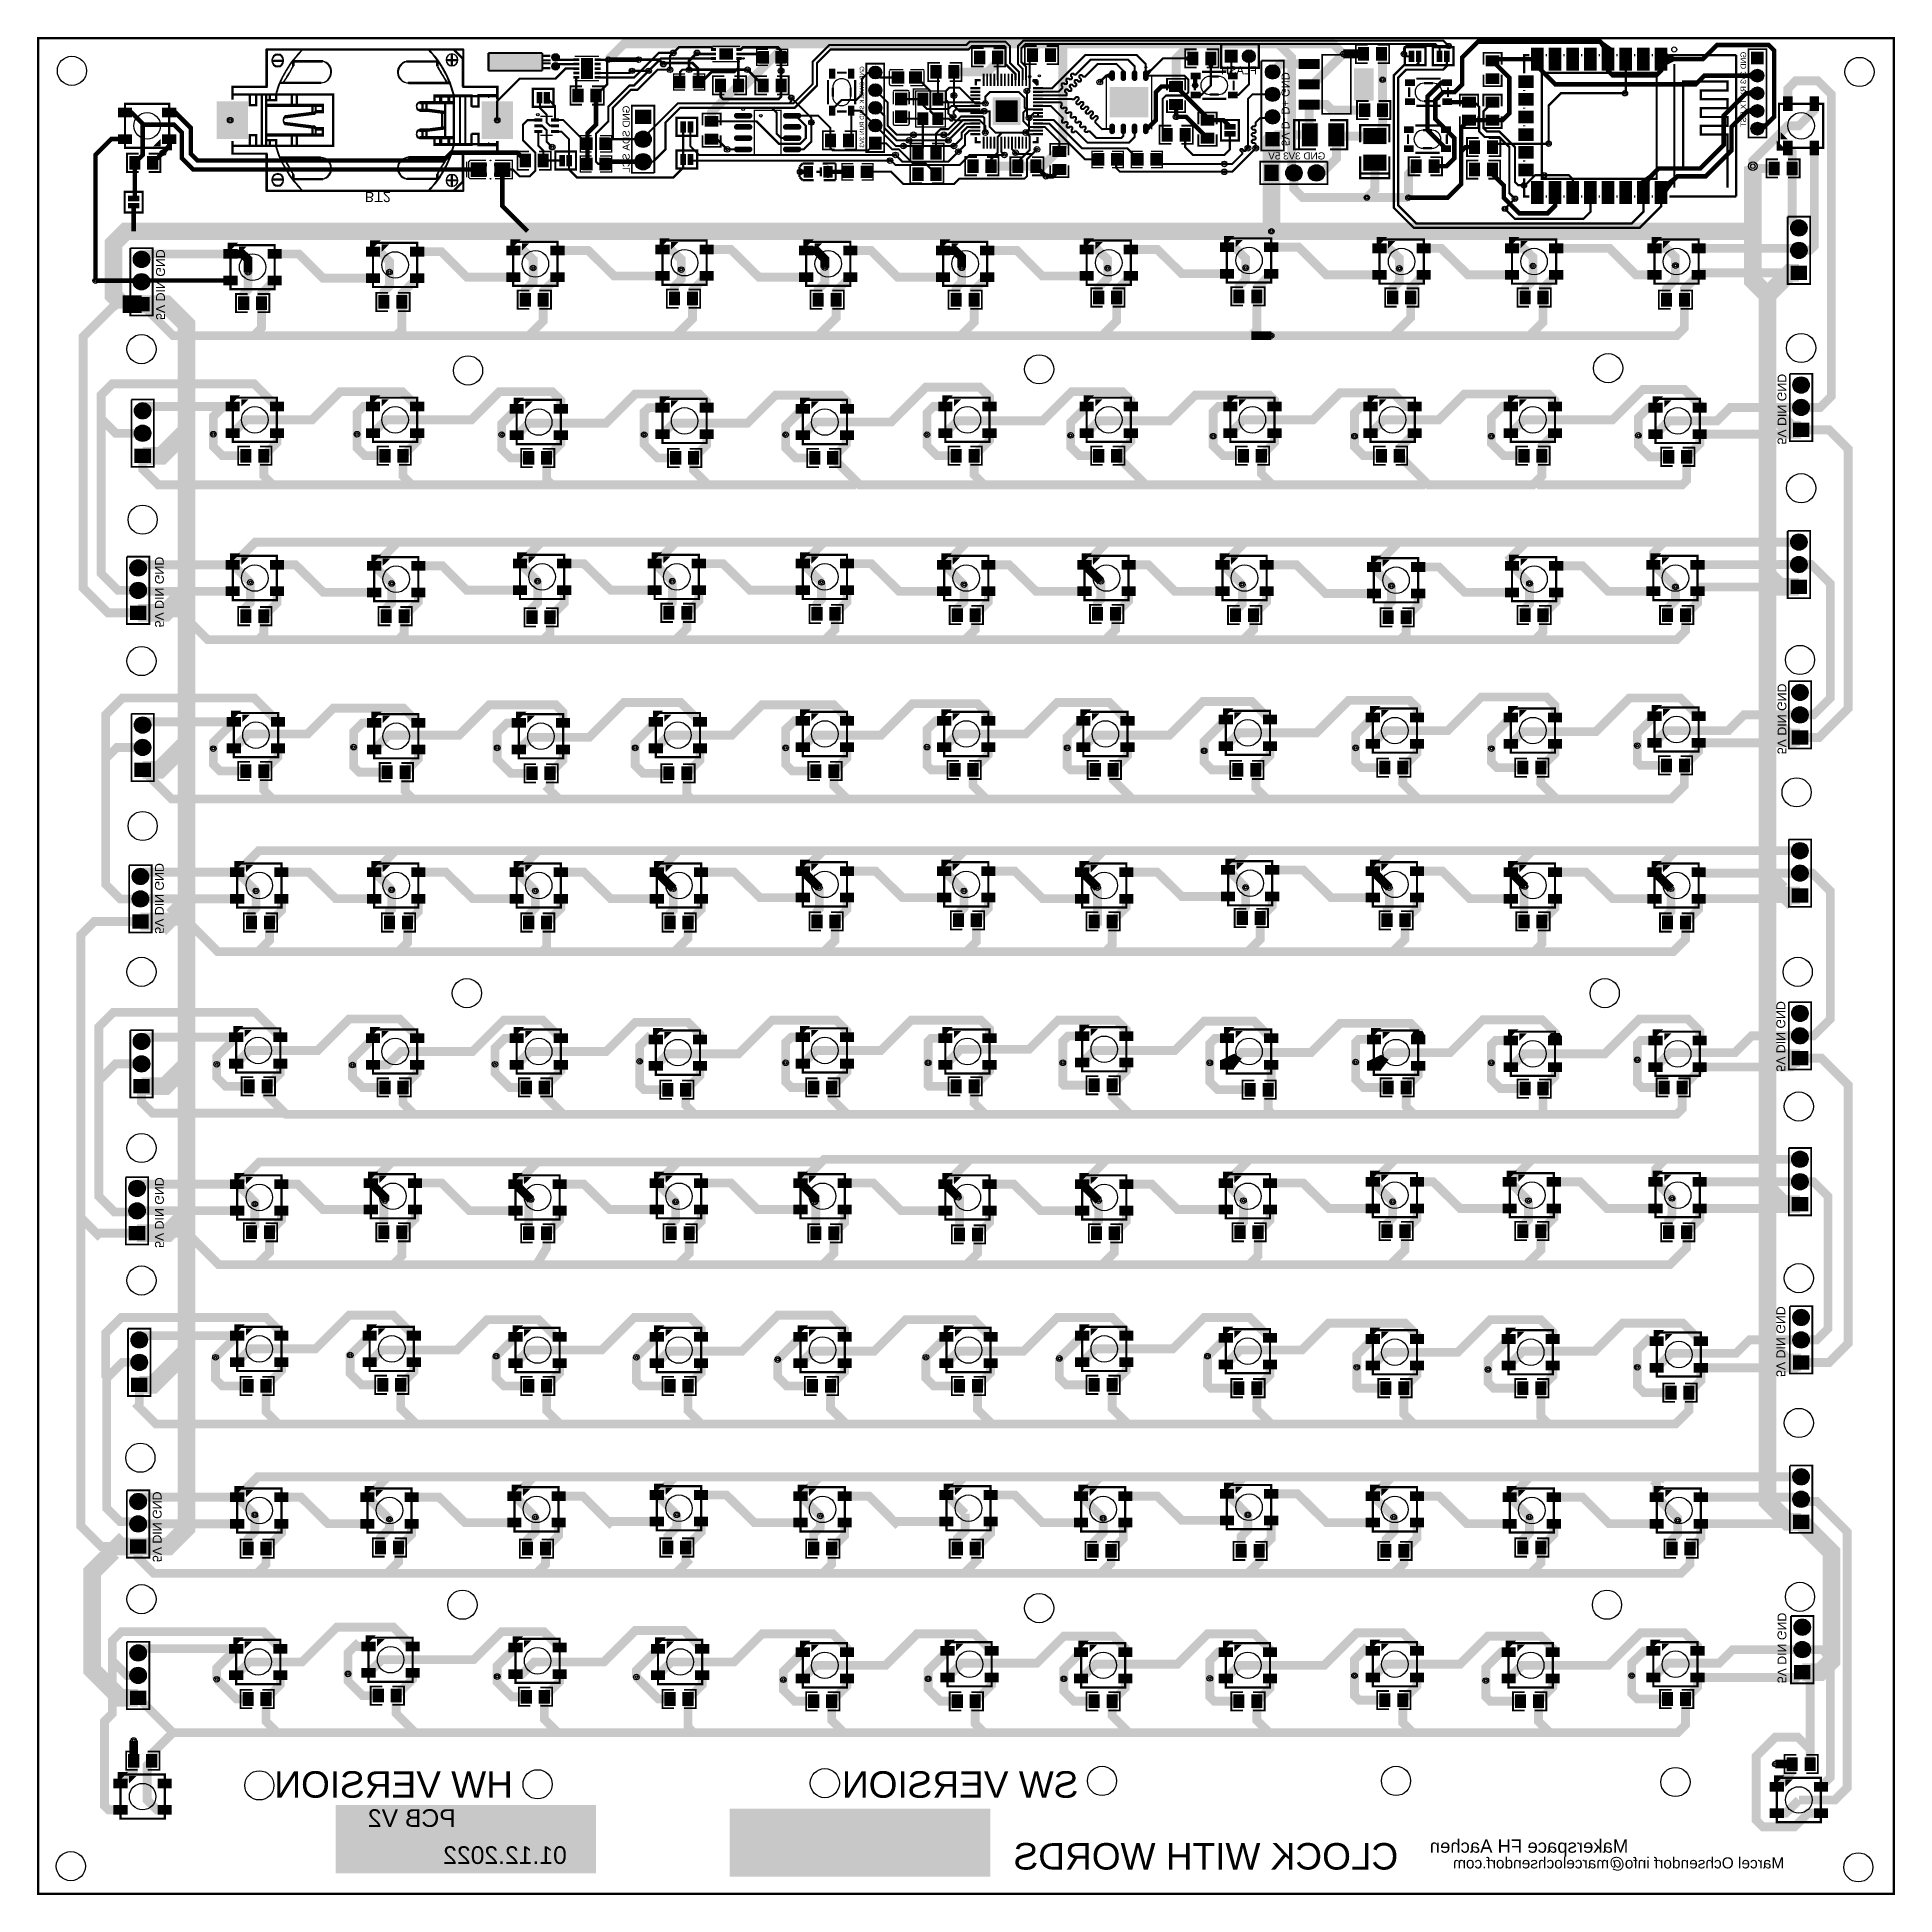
# Model space of a CAD drawing. Extents: x -5 to 8273, y -8273 to 5.
import ezdxf

# ---------------------------------------------------------------- set-up
doc = ezdxf.new("R2010")
doc.units = 9
for name, color, linetype, true_color in [('BoardOutLine', 7, 'Continuous', 0xff00ff), ('BottomLayer', 7, 'Continuous', 0x0000ff), ('BottomPasteMaskLayer', 7, 'Continuous', 0x800000), ('BottomSilkLayer', 7, 'Continuous', 0x66cc33), ('BottomSolderMaskLayer', 7, 'Continuous', 0xaa00ff), ('Document', 7, 'Continuous', 0xffffff), ('Hole', 7, 'Continuous', 0x222222), ('Multi-Layer', 7, 'Continuous', 0xc0c0c0), ('TopLayer', 7, 'Continuous', 0xff0000), ('TopPasteMaskLayer', 7, 'Continuous', 0x808080), ('TopSilkLayer', 7, 'Continuous', 0xffcc00), ('TopSolderMaskLayer', 7, 'Continuous', 0x800080)]:
    doc.layers.add(name, color=color, linetype=linetype, true_color=true_color)
doc.styles.get("Standard").update_dxf_attribs({"font": 'arial.ttf'})

msp = doc.modelspace()

# ---------------------------------------------------------------- texts
at = {"layer": 'BottomSilkLayer', "text_generation_flag": 2}
for s, height, rotation, p in [('GND 3v3 RX TX RST', 25, 90, (7610, -60)), ('GND SWCLK SWD RUN 3V3', 19.685, 90, (3680, -125)), ('5V D- D+ GND', 35.433, 270, (5540, -480)), ('GND SDA SCL', 31.496, 90, (2635, -300)), ('BT2', 45, 180, (1455, -685)), ('5V DIN GND', 39.37, 270, (525, -1255)), ('5V DIN GND', 39.37, 270, (7750, -1810)), ('5V DIN GND', 39.37, 270, (520, -2625)), ('5V DIN GND', 39.37, 270, (7750, -3190)), ('5V DIN GND', 39.37, 270, (520, -3990)), ('5V DIN GND', 39.37, 270, (7745, -4605)), ('5V DIN GND', 39.37, 270, (520, -5390)), ('5V DIN GND', 39.37, 270, (7745, -5965)), ('5V DIN GND', 39.37, 270, (510, -6790)), ('5V DIN GND', 39.37, 270, (7750, -7330))]:
    msp.add_text(s, height=height, rotation=rotation, dxfattribs=at).set_placement(p)
for s, height, p in [('FLASH', 35.43, (5430, -160)), ('GND 3V3 5V', 31.5, (5735, -540)), ('HW VERSION', 118.11, (2115, -7840)), ('SW VERSION', 118.11, (4635, -7840)), ('PCB V2', 78.74, (1860, -7970)), ('Makerspace FH Aachen', 59.055, (7085, -8085)), ('01.12.2022', 78.74, (2355, -8135)), ('CLOCK WITH WORDS', 118.11, (6060, -8160)), ('Marcel Ochsendorf info@marcelochsendorf.com', 49.212, (7780, -8155))]:
    msp.add_text(s, height=height, dxfattribs=at).set_placement(p)

# ---------------------------------------------------------------- hatches: boundary and pattern name
at = {"layer": 'BottomLayer'}
for points in [[(796, -447.7), (933.8, -447.7), (933.8, -282.3), (796, -282.3)], [(1976.2, -447.7), (2114, -447.7), (2114, -282.3), (1976.2, -282.3)], [(1327.5, -7875), (2482.5, -7875), (2482.5, -8175), (1327.5, -8175), (1327.5, -7875)], [(3082.5, -7890), (4237.5, -7890), (4237.5, -8190), (3082.5, -8190), (3082.5, -7890)]]:
    msp.add_hatch(color=256, dxfattribs=at).paths.add_polyline_path(points)
at = {"layer": 'BottomPasteMaskLayer'}
for points in [[(796, -447.7), (933.8, -447.7), (933.8, -282.3), (796, -282.3)], [(1976.2, -447.7), (2114, -447.7), (2114, -282.3), (1976.2, -282.3)]]:
    msp.add_hatch(color=256, dxfattribs=at).paths.add_polyline_path(points)
at = {"layer": 'BottomSolderMaskLayer'}
for points in [[(2288.3, -85.3, 1), (2321.7, -85.3, 1)], [(5287.1, -51.4), (5344.2, -51.4), (5344.2, -108.6), (5287.1, -108.6)], [(5365.8, -80, 1), (5422.9, -80, 1)], [(7688.6, -59), (7688.6, -116.1), (7631.4, -116.1), (7631.4, -59)], [(2288.3, -124.7, 1), (2321.7, -124.7, 1)], [(3701.4, -152.5, 1), (3758.6, -152.5, 1)], [(5468, -150, 1), (5532, -150, 1)], [(7631.4, -166.3, 1), (7688.6, -166.3, 1)], [(3701.4, -231.3, 1), (3758.6, -231.3, 1)], [(5468, -250, 1), (5532, -250, 1)], [(7631.4, -245, 1), (7688.6, -245, 1)], [(795, -448.7), (934.8, -448.7), (934.8, -281.3), (795, -281.3)], [(1975.2, -448.7), (2115, -448.7), (2115, -281.3), (1975.2, -281.3)], [(2731.6, -318.1), (2731.6, -381.9), (2658.4, -381.9), (2658.4, -318.1)], [(3701.4, -310, 1), (3758.6, -310, 1)], [(5468, -350, 1), (5532, -350, 1)], [(7631.4, -323.7, 1), (7688.6, -323.7, 1)], [(2658.6, -450, 1), (2731.4, -450, 1)], [(3701.4, -388.7, 1), (3758.6, -388.7, 1)], [(7631.4, -402.5, 1), (7688.6, -402.5, 1)], [(3701.4, -496), (3701.4, -438.9), (3758.6, -438.9), (3758.6, -496)], [(5468, -482), (5468, -418), (5532, -418), (5532, -482)], [(2658.6, -550, 1), (2731.4, -550, 1)], [(5463, -563.6), (5527, -563.6), (5527, -636.4), (5463, -636.4)], [(5558.6, -600, 1), (5631.4, -600, 1)], [(5658.6, -600, 1), (5731.4, -600, 1)], [(7808.6, -845, 1), (7881.4, -845, 1)], [(7808.6, -945, 1), (7881.4, -945, 1)], [(423.6, -985, 1), (496.4, -985, 1)], [(423.6, -1085, 1), (496.4, -1085, 1)], [(7808.4, -1076.9), (7808.4, -1013.1), (7881.6, -1013.1), (7881.6, -1076.9)], [(423.4, -1216.9), (423.4, -1153.1), (496.6, -1153.1), (496.6, -1216.9)], [(7818.6, -1545, 1), (7891.4, -1545, 1)], [(428.6, -1660, 1), (501.4, -1660, 1)], [(7818.6, -1645, 1), (7891.4, -1645, 1)], [(428.6, -1760, 1), (501.4, -1760, 1)], [(7818.4, -1776.9), (7818.4, -1713.1), (7891.6, -1713.1), (7891.6, -1776.9)], [(428.4, -1891.9), (428.4, -1828.1), (501.6, -1828.1), (501.6, -1891.9)], [(7808.6, -2245, 1), (7881.4, -2245, 1)], [(7808.6, -2345, 1), (7881.4, -2345, 1)], [(408.6, -2360, 1), (481.4, -2360, 1)], [(408.6, -2460, 1), (481.4, -2460, 1)], [(7808.4, -2476.9), (7808.4, -2413.1), (7881.6, -2413.1), (7881.6, -2476.9)], [(408.4, -2591.9), (408.4, -2528.1), (481.6, -2528.1), (481.6, -2591.9)], [(7813.6, -2915, 1), (7886.4, -2915, 1)], [(7813.6, -3015, 1), (7886.4, -3015, 1)], [(428.6, -3060, 1), (501.4, -3060, 1)], [(428.6, -3160, 1), (501.4, -3160, 1)], [(7813.4, -3146.9), (7813.4, -3083.1), (7886.6, -3083.1), (7886.6, -3146.9)], [(428.4, -3291.9), (428.4, -3228.1), (501.6, -3228.1), (501.6, -3291.9)], [(7813.6, -3620, 1), (7886.4, -3620, 1)], [(418.6, -3735, 1), (491.4, -3735, 1)], [(7813.6, -3720, 1), (7886.4, -3720, 1)], [(418.6, -3835, 1), (491.4, -3835, 1)], [(7813.4, -3851.9), (7813.4, -3788.1), (7886.6, -3788.1), (7886.6, -3851.9)], [(418.4, -3966.9), (418.4, -3903.1), (491.6, -3903.1), (491.6, -3966.9)], [(7813.6, -4345, 1), (7886.4, -4345, 1)], [(423.6, -4470, 1), (496.4, -4470, 1)], [(7813.6, -4445, 1), (7886.4, -4445, 1)], [(423.6, -4570, 1), (496.4, -4570, 1)], [(7813.4, -4576.9), (7813.4, -4513.1), (7886.6, -4513.1), (7886.6, -4576.9)], [(423.4, -4701.9), (423.4, -4638.1), (496.6, -4638.1), (496.6, -4701.9)], [(7813.6, -4995, 1), (7886.4, -4995, 1)], [(403.6, -5125, 1), (476.4, -5125, 1)], [(7813.6, -5095, 1), (7886.4, -5095, 1)], [(403.6, -5225, 1), (476.4, -5225, 1)], [(7813.4, -5226.9), (7813.4, -5163.1), (7886.6, -5163.1), (7886.6, -5226.9)], [(403.4, -5356.9), (403.4, -5293.1), (476.6, -5293.1), (476.6, -5356.9)], [(7818.6, -5700, 1), (7891.4, -5700, 1)], [(413.6, -5800, 1), (486.4, -5800, 1)], [(7818.6, -5800, 1), (7891.4, -5800, 1)], [(413.6, -5900, 1), (486.4, -5900, 1)], [(7818.4, -5931.9), (7818.4, -5868.1), (7891.6, -5868.1), (7891.6, -5931.9)], [(413.4, -6031.9), (413.4, -5968.1), (486.6, -5968.1), (486.6, -6031.9)], [(7818.6, -6410, 1), (7891.4, -6410, 1)], [(408.6, -6520, 1), (481.4, -6520, 1)], [(7818.6, -6510, 1), (7891.4, -6510, 1)], [(408.6, -6620, 1), (481.4, -6620, 1)], [(7818.4, -6641.9), (7818.4, -6578.1), (7891.6, -6578.1), (7891.6, -6641.9)], [(408.4, -6751.9), (408.4, -6688.1), (481.6, -6688.1), (481.6, -6751.9)], [(7823.6, -7080, 1), (7896.4, -7080, 1)], [(408.6, -7195, 1), (481.4, -7195, 1)], [(7823.6, -7180, 1), (7896.4, -7180, 1)], [(408.6, -7295, 1), (481.4, -7295, 1)], [(7823.4, -7311.9), (7823.4, -7248.1), (7896.6, -7248.1), (7896.6, -7311.9)], [(408.4, -7426.9), (408.4, -7363.1), (481.6, -7363.1), (481.6, -7426.9)], [(1325.5, -7873), (2484.5, -7873), (2484.5, -8177), (1325.5, -8177), (1325.5, -7873)], [(3080.5, -7888), (4239.5, -7888), (4239.5, -8192), (3080.5, -8192), (3080.5, -7888)]]:
    msp.add_hatch(color=256, dxfattribs=at).paths.add_polyline_path(points)
at = {"layer": 'Document'}
for points in [[(2007.8, -69), (2007.8, -138.7), (2240.6, -138.7), (2240.6, -69)], [(2037.2, -308.4), (2037.2, -414.7), (2052.9, -414.7), (2052.9, -308.4), (2049, -308.4)], [(2037.2, -421.6), (2037.2, -315.3), (2052.9, -315.3), (2052.9, -421.6), (2049, -421.6)], [(818.6, -357.1), (924.9, -357.1), (924.9, -372.9), (818.6, -372.9), (818.6, -368.9)], [(818.6, -372.9), (924.9, -372.9), (924.9, -357.1), (818.6, -357.1), (818.6, -361.1)], [(1990.1, -354.2), (2096.4, -354.2), (2096.4, -369.9), (1990.1, -369.9), (1990.1, -366)], [(1990.1, -375.8), (2096.4, -375.8), (2096.4, -360.1), (1990.1, -360.1), (1990.1, -364)], [(2056.3, -608.6), (2056.3, -561.4), (2049.2, -561.4), (2049.2, -608.6)], [(3514.4, -567.4), (3522.2, -567.4), (3522.2, -622.6), (3514.4, -622.6)], [(1963, -588.5), (1963, -581.5), (1991.4, -581.5), (1991.4, -588.5)], [(2067, -588.5), (2067, -581.5), (2038.6, -581.5), (2038.6, -588.5)], [(3412, -595), (3451.4, -595), (3451.4, -589.1), (3412, -589.1)], [(3500, -598.7), (3539.4, -598.7), (3539.4, -592.8), (3500, -592.8)]]:
    msp.add_hatch(color=256, dxfattribs=at).paths.add_polyline_path(points)
at = {"layer": 'Multi-Layer'}
for points in [[(2289.3, -85.3, 1), (2320.7, -85.3, 1)], [(5288.1, -52.4), (5343.2, -52.4), (5343.2, -107.6), (5288.1, -107.6)], [(5366.8, -80, 1), (5421.9, -80, 1)], [(7687.6, -60), (7687.6, -115.1), (7632.4, -115.1), (7632.4, -60)], [(2289.3, -124.7, 1), (2320.7, -124.7, 1)], [(3702.4, -152.5, 1), (3757.6, -152.5, 1)], [(5469, -150, 1), (5531, -150, 1)], [(7632.4, -166.3, 1), (7687.6, -166.3, 1)], [(3702.4, -231.3, 1), (3757.6, -231.3, 1)], [(5469, -250, 1), (5531, -250, 1)], [(7632.4, -245, 1), (7687.6, -245, 1)], [(2730.4, -319), (2730.4, -381), (2659.6, -381), (2659.6, -319)], [(3702.4, -310, 1), (3757.6, -310, 1)], [(5469, -350, 1), (5531, -350, 1)], [(7632.4, -323.7, 1), (7687.6, -323.7, 1)], [(3702.4, -388.7, 1), (3757.6, -388.7, 1)], [(7632.4, -402.5, 1), (7687.6, -402.5, 1)], [(2659.6, -450, 1), (2730.4, -450, 1)], [(3702.4, -495), (3702.4, -439.9), (3757.6, -439.9), (3757.6, -495)], [(5469, -481), (5469, -419), (5531, -419), (5531, -481)], [(2659.6, -550, 1), (2730.4, -550, 1)], [(5464, -564.6), (5526, -564.6), (5526, -635.4), (5464, -635.4)], [(5559.6, -600, 1), (5630.4, -600, 1)], [(5659.6, -600, 1), (5730.4, -600, 1)], [(7809.6, -845, 1), (7880.4, -845, 1)], [(7809.6, -945, 1), (7880.4, -945, 1)], [(424.6, -985, 1), (495.4, -985, 1)], [(424.6, -1085, 1), (495.4, -1085, 1)], [(7809.6, -1076), (7809.6, -1014), (7880.4, -1014), (7880.4, -1076)], [(424.6, -1216), (424.6, -1154), (495.4, -1154), (495.4, -1216)], [(7819.6, -1545, 1), (7890.4, -1545, 1)], [(429.6, -1660, 1), (500.4, -1660, 1)], [(7819.6, -1645, 1), (7890.4, -1645, 1)], [(429.6, -1760, 1), (500.4, -1760, 1)], [(7819.6, -1776), (7819.6, -1714), (7890.4, -1714), (7890.4, -1776)], [(429.6, -1891), (429.6, -1829), (500.4, -1829), (500.4, -1891)], [(7809.6, -2245, 1), (7880.4, -2245, 1)], [(7809.6, -2345, 1), (7880.4, -2345, 1)], [(409.6, -2360, 1), (480.4, -2360, 1)], [(409.6, -2460, 1), (480.4, -2460, 1)], [(7809.6, -2476), (7809.6, -2414), (7880.4, -2414), (7880.4, -2476)], [(409.6, -2591), (409.6, -2529), (480.4, -2529), (480.4, -2591)], [(7814.6, -2915, 1), (7885.4, -2915, 1)], [(7814.6, -3015, 1), (7885.4, -3015, 1)], [(429.6, -3060, 1), (500.4, -3060, 1)], [(429.6, -3160, 1), (500.4, -3160, 1)], [(7814.6, -3146), (7814.6, -3084), (7885.4, -3084), (7885.4, -3146)], [(429.6, -3291), (429.6, -3229), (500.4, -3229), (500.4, -3291)], [(7814.6, -3620, 1), (7885.4, -3620, 1)], [(419.6, -3735, 1), (490.4, -3735, 1)], [(7814.6, -3720, 1), (7885.4, -3720, 1)], [(419.6, -3835, 1), (490.4, -3835, 1)], [(7814.6, -3851), (7814.6, -3789), (7885.4, -3789), (7885.4, -3851)], [(419.6, -3966), (419.6, -3904), (490.4, -3904), (490.4, -3966)], [(7814.6, -4345, 1), (7885.4, -4345, 1)], [(424.6, -4470, 1), (495.4, -4470, 1)], [(7814.6, -4445, 1), (7885.4, -4445, 1)], [(424.6, -4570, 1), (495.4, -4570, 1)], [(7814.6, -4576), (7814.6, -4514), (7885.4, -4514), (7885.4, -4576)], [(424.6, -4701), (424.6, -4639), (495.4, -4639), (495.4, -4701)], [(7814.6, -4995, 1), (7885.4, -4995, 1)], [(404.6, -5125, 1), (475.4, -5125, 1)], [(7814.6, -5095, 1), (7885.4, -5095, 1)], [(404.6, -5225, 1), (475.4, -5225, 1)], [(7814.6, -5226), (7814.6, -5164), (7885.4, -5164), (7885.4, -5226)], [(404.6, -5356), (404.6, -5294), (475.4, -5294), (475.4, -5356)], [(7819.6, -5700, 1), (7890.4, -5700, 1)], [(414.6, -5800, 1), (485.4, -5800, 1)], [(7819.6, -5800, 1), (7890.4, -5800, 1)], [(414.6, -5900, 1), (485.4, -5900, 1)], [(7819.6, -5931), (7819.6, -5869), (7890.4, -5869), (7890.4, -5931)], [(414.6, -6031), (414.6, -5969), (485.4, -5969), (485.4, -6031)], [(7819.6, -6410, 1), (7890.4, -6410, 1)], [(409.6, -6520, 1), (480.4, -6520, 1)], [(7819.6, -6510, 1), (7890.4, -6510, 1)], [(409.6, -6620, 1), (480.4, -6620, 1)], [(7819.6, -6641), (7819.6, -6579), (7890.4, -6579), (7890.4, -6641)], [(409.6, -6751), (409.6, -6689), (480.4, -6689), (480.4, -6751)], [(7824.6, -7080, 1), (7895.4, -7080, 1)], [(409.6, -7195, 1), (480.4, -7195, 1)], [(7824.6, -7180, 1), (7895.4, -7180, 1)], [(409.6, -7295, 1), (480.4, -7295, 1)], [(7824.6, -7311), (7824.6, -7249), (7895.4, -7249), (7895.4, -7311)], [(409.6, -7426), (409.6, -7364), (480.4, -7364), (480.4, -7426)]]:
    msp.add_hatch(color=256, dxfattribs=at).paths.add_polyline_path(points)
at = {"layer": 'TopLayer'}
for points in [[(3018.7, -55.8), (2998.9, -55.8), (2998.9, -44.8), (3018.7, -44.8)], [(3018.7, -75.5), (2998.9, -75.5), (2998.9, -64.5), (3018.7, -64.5)], [(3094.5, -93.6), (3035.5, -93.6), (3035.5, -46.4), (3094.5, -46.4)], [(3131.1, -55.8), (3111.3, -55.8), (3111.3, -44.8), (3131.1, -44.8)], [(3131.1, -75.5), (3111.3, -75.5), (3111.3, -64.5), (3131.1, -64.5)], [(3254.3, -112.1), (3254.3, -57.9), (3209.7, -57.9), (3209.7, -112.1)], [(3285.7, -112.1), (3285.7, -57.9), (3330.3, -57.9), (3330.3, -112.1)], [(4172.2, -56.5), (4217.8, -56.5), (4217.8, -113.5), (4172.2, -113.5)], [(4252.2, -56.5), (4297.8, -56.5), (4297.8, -113.5), (4252.2, -113.5)], [(4452.8, -103.5), (4407.2, -103.5), (4407.2, -46.5), (4452.8, -46.5)], [(4532.8, -103.5), (4487.2, -103.5), (4487.2, -46.5), (4532.8, -46.5)], [(5122.2, -101.2), (5122.2, -78.8), (5108.7, -85.5), (5108.7, -94.5)], [(5122.2, -61.5), (5167.8, -61.5), (5167.8, -118.5), (5122.2, -118.5)], [(5202.2, -61.5), (5247.8, -61.5), (5247.8, -118.5), (5202.2, -118.5)], [(5927.8, -98.5), (5882.2, -98.5), (5882.2, -41.5), (5927.8, -41.5)], [(6007.8, -98.5), (5962.2, -98.5), (5962.2, -41.5), (6007.8, -41.5)], [(6131.5, -105), (6106.5, -105), (6106.5, -55), (6131.5, -55)], [(6163.5, -105), (6138.5, -105), (6138.5, -55), (6163.5, -55)], [(6256.5, -105), (6231.5, -105), (6231.5, -55), (6256.5, -55)], [(6288.5, -105), (6263.5, -105), (6263.5, -55), (6288.5, -55)], [(6508.5, -77.2), (6508.5, -122.8), (6451.5, -122.8), (6451.5, -77.2)], [(6707.6, -43.5), (6707.6, -141.9), (6652.5, -141.9), (6652.5, -43.5)], [(6786.3, -43.5), (6786.3, -141.9), (6731.2, -141.9), (6731.2, -43.5)], [(6865.1, -43.5), (6865.1, -141.9), (6809.9, -141.9), (6809.9, -43.5)], [(6943.8, -43.5), (6943.8, -141.9), (6888.7, -141.9), (6888.7, -43.5)], [(6967.4, -43.5), (7013.5, -43.5), (6974.1, -15), (6952.9, -22.1)], [(7022.5, -43.5), (7022.5, -141.9), (6967.4, -141.9), (6967.4, -43.5)], [(7101.3, -43.5), (7101.3, -141.9), (7046.2, -141.9), (7046.2, -43.5)], [(7180, -43.5), (7180, -141.9), (7124.9, -141.9), (7124.9, -43.5)], [(7258.8, -43.5), (7258.8, -141.9), (7203.6, -141.9), (7203.6, -43.5)], [(7258.8, -67.7), (7258.8, -117.7), (7288.8, -102.7), (7288.8, -82.7)], [(2385.6, -90.1), (2408.6, -90.1), (2408.6, -101.1), (2385.6, -101.1)], [(2385.6, -109.8), (2408.6, -109.8), (2408.6, -120.8), (2385.6, -120.8)], [(2385.6, -129.5), (2408.6, -129.5), (2408.6, -140.5), (2385.6, -140.5)], [(2385.6, -149.2), (2408.6, -149.2), (2408.6, -160.2), (2385.6, -160.2)], [(2470.6, -89.7), (2470.6, -180.3), (2419.4, -180.3), (2419.4, -89.7)], [(2504.4, -90.1), (2481.4, -90.1), (2481.4, -101.1), (2504.4, -101.1)], [(2504.4, -109.8), (2481.4, -109.8), (2481.4, -120.8), (2504.4, -120.8)], [(2504.4, -129.5), (2481.4, -129.5), (2481.4, -140.5), (2504.4, -140.5)], [(2504.4, -149.2), (2481.4, -149.2), (2481.4, -160.2), (2504.4, -160.2)], [(3018.7, -95.2), (2998.9, -95.2), (2998.9, -84.2), (3018.7, -84.2)], [(3131.1, -95.2), (3111.3, -95.2), (3111.3, -84.2), (3131.1, -84.2)], [(3551.5, -136.7), (3551.5, -178), (3523.9, -178), (3523.9, -136.7)], [(3636.1, -136.7), (3636.1, -178), (3608.5, -178), (3608.5, -136.7)], [(3858.4, -201.6), (3858.4, -148.4), (3802.9, -148.4), (3802.9, -201.6)], [(3881.6, -201.6), (3881.6, -148.4), (3937.1, -148.4), (3937.1, -201.6)], [(3977.2, -121.5), (4022.8, -121.5), (4022.8, -178.5), (3977.2, -178.5)], [(4057.2, -121.5), (4102.8, -121.5), (4102.8, -178.5), (4057.2, -178.5)], [(4216.6, -163.6), (4216.6, -206.9), (4208.7, -206.9), (4208.7, -163.6)], [(4232.3, -163.6), (4232.3, -206.9), (4224.4, -206.9), (4224.4, -163.6)], [(4248.1, -163.6), (4248.1, -206.9), (4240.2, -206.9), (4240.2, -163.6)], [(4263.8, -163.6), (4263.8, -206.9), (4255.9, -206.9), (4255.9, -163.6)], [(4279.6, -163.6), (4279.6, -206.9), (4271.7, -206.9), (4271.7, -163.6)], [(4295.3, -163.6), (4295.3, -206.9), (4287.4, -206.9), (4287.4, -163.6)], [(4311.1, -163.6), (4311.1, -206.9), (4303.2, -206.9), (4303.2, -163.6)], [(4326.8, -163.6), (4326.8, -206.9), (4318.9, -206.9), (4318.9, -163.6)], [(4342.6, -163.6), (4342.6, -206.9), (4334.7, -206.9), (4334.7, -163.6)], [(4358.3, -163.6), (4358.3, -206.9), (4350.4, -206.9), (4350.4, -163.6)], [(4374.1, -163.6), (4374.1, -206.9), (4366.2, -206.9), (4366.2, -163.6)], [(4389.8, -163.6), (4389.8, -206.9), (4381.9, -206.9), (4381.9, -163.6)], [(4405.6, -163.6), (4405.6, -206.9), (4397.7, -206.9), (4397.7, -163.6)], [(4421.3, -163.6), (4421.3, -206.9), (4413.4, -206.9), (4413.4, -163.6)], [(4773.6, -178.9), (4773.6, -153.9), (4758.6, -161.4), (4758.6, -171.4)], [(4796.4, -180.1, -0.785398), (4773.6, -180.1), (4773.6, -152.7, -0.785398), (4796.4, -152.7)], [(4846.4, -180.1, -0.785398), (4823.6, -180.1), (4823.6, -152.7, -0.785398), (4846.4, -152.7)], [(4896.4, -180.1, -0.785398), (4873.6, -180.1), (4873.6, -152.7, -0.785398), (4896.4, -152.7)], [(4946.4, -180.1, -0.785398), (4923.6, -180.1), (4923.6, -152.7, -0.785398), (4946.4, -152.7)], [(4942.5, -144.1), (4946.4, -166.2), (4959.9, -147.8), (4959.9, -135.1)], [(5178, -181.5), (5136.7, -181.5), (5136.7, -153.9), (5178, -153.9)], [(5237.5, -118.5), (5212.5, -118.5), (5220, -133.5), (5230, -133.5)], [(5343.3, -181.5), (5302, -181.5), (5302, -153.9), (5343.3, -153.9)], [(5705.5, -93), (5705.5, -136), (5620.5, -136), (5620.5, -93)], [(5949.5, -136.5), (5949.5, -274.5), (5864.5, -274.5), (5864.5, -136.5)], [(6508.5, -157.2), (6508.5, -202.8), (6451.5, -202.8), (6451.5, -157.2)], [(7020, -141.9), (6970, -141.9), (6985, -145), (7005, -145)], [(7256.2, -141.9), (7206.2, -141.9), (7221.2, -143.8), (7241.2, -143.8)], [(7641.8, -186.9), (7641.8, -145.6), (7622.5, -156.3), (7622.5, -176.3)], [(2246.5, -290), (2221.5, -290), (2221.5, -240), (2246.5, -240)], [(2278.5, -290), (2253.5, -290), (2253.5, -240), (2278.5, -240)], [(2427.8, -283.5), (2382.2, -283.5), (2382.2, -226.5), (2427.8, -226.5)], [(2385.6, -168.9), (2408.6, -168.9), (2408.6, -179.9), (2385.6, -179.9)], [(2507.8, -283.5), (2462.2, -283.5), (2462.2, -226.5), (2507.8, -226.5)], [(2504.4, -168.9), (2481.4, -168.9), (2481.4, -179.9), (2504.4, -179.9)], [(2882.9, -222.1), (2882.9, -167.9), (2838.3, -167.9), (2838.3, -222.1)], [(2917.1, -222.1), (2917.1, -167.9), (2961.7, -167.9), (2961.7, -222.1)], [(3017.2, -181.5), (3062.8, -181.5), (3062.8, -238.5), (3017.2, -238.5)], [(3097.2, -181.5), (3142.8, -181.5), (3142.8, -238.5), (3097.2, -238.5)], [(3207.2, -181.5), (3252.8, -181.5), (3252.8, -238.5), (3207.2, -238.5)], [(3287.2, -181.5), (3332.8, -181.5), (3332.8, -238.5), (3287.2, -238.5)], [(3818.4, -298.4), (3871.6, -298.4), (3871.6, -242.9), (3818.4, -242.9)], [(3917.9, -299.3), (3965.2, -299.3), (3965.2, -244.1), (3917.9, -244.1)], [(4032.1, -299.3), (3984.8, -299.3), (3984.8, -244.1), (4032.1, -244.1)], [(4153.6, -218.7), (4196.9, -218.7), (4196.9, -226.6), (4153.6, -226.6)], [(4153.6, -234.4), (4196.9, -234.4), (4196.9, -242.3), (4153.6, -242.3)], [(4476.4, -226.6), (4433.1, -226.6), (4433.1, -218.7), (4476.4, -218.7)], [(4476.4, -242.3), (4433.1, -242.3), (4433.1, -234.4), (4476.4, -234.4)], [(4742.5, -195.8), (4729.2, -182.5), (4738.5, -179.4), (4745.6, -186.5)], [(4944.6, -218.1), (4944.6, -351.9), (4775.4, -351.9), (4775.4, -218.1)], [(5098.5, -192.2), (5098.5, -237.8), (5041.5, -237.8), (5041.5, -192.2)], [(5178, -266.1), (5136.7, -266.1), (5136.7, -238.5), (5178, -238.5)], [(5178, -239.8), (5178, -264.8), (5182.7, -257.3), (5182.7, -247.3)], [(5343.3, -266.1), (5302, -266.1), (5302, -238.5), (5343.3, -238.5)], [(5705.5, -184), (5705.5, -227), (5620.5, -227), (5620.5, -184)], [(6091.7, -183.9), (6133, -183.9), (6133, -211.5), (6091.7, -211.5)], [(6257, -211.5), (6257, -183.9), (6252.3, -187.7), (6252.3, -207.7)], [(6257, -183.9), (6298.3, -183.9), (6298.3, -211.5), (6257, -211.5)], [(6595.3, -165.6), (6662.3, -165.6), (6662.3, -220.7), (6595.3, -220.7)], [(6595.4, -244.3), (6662.3, -244.3), (6662.3, -299.4), (6595.4, -299.4)], [(7641.8, -265.7), (7641.8, -224.3), (7622.5, -235), (7622.5, -255)], [(357.1, -311.3), (416.1, -311.3), (416.1, -350.6), (357.1, -350.6)], [(553.9, -311.3), (613, -311.3), (613, -350.6), (553.9, -350.6)], [(796, -282.3), (933.8, -282.3), (933.8, -447.7), (796, -447.7)], [(1976.2, -282.3), (2114, -282.3), (2114, -447.7), (1976.2, -447.7)], [(3551.5, -302), (3551.5, -343.3), (3523.9, -343.3), (3523.9, -302)], [(3636.1, -302), (3636.1, -343.3), (3608.5, -343.3), (3608.5, -302)], [(3818.4, -321.6), (3871.6, -321.6), (3871.6, -377.1), (3818.4, -377.1)], [(3917.9, -330.7), (3965.2, -330.7), (3965.2, -385.9), (3917.9, -385.9)], [(4032.1, -330.7), (3984.8, -330.7), (3984.8, -385.9), (4032.1, -385.9)], [(4153.6, -250.2), (4196.9, -250.2), (4196.9, -258.1), (4153.6, -258.1)], [(4153.6, -265.9), (4196.9, -265.9), (4196.9, -273.8), (4153.6, -273.8)], [(4153.6, -281.7), (4196.9, -281.7), (4196.9, -289.6), (4153.6, -289.6)], [(4153.6, -297.4), (4196.9, -297.4), (4196.9, -305.3), (4153.6, -305.3)], [(4153.6, -313.2), (4196.9, -313.2), (4196.9, -321.1), (4153.6, -321.1)], [(4153.6, -328.9), (4196.9, -328.9), (4196.9, -336.8), (4153.6, -336.8)], [(4376, -264), (4376, -386), (4254, -386), (4254, -264)], [(4476.4, -258.1), (4433.1, -258.1), (4433.1, -250.2), (4476.4, -250.2)], [(4476.4, -273.8), (4433.1, -273.8), (4433.1, -265.9), (4476.4, -265.9)], [(4476.4, -289.6), (4433.1, -289.6), (4433.1, -281.7), (4476.4, -281.7)], [(4476.4, -305.3), (4433.1, -305.3), (4433.1, -297.4), (4476.4, -297.4)], [(4476.4, -321.1), (4433.1, -321.1), (4433.1, -313.2), (4476.4, -313.2)], [(4476.4, -336.8), (4433.1, -336.8), (4433.1, -328.9), (4476.4, -328.9)], [(5098.5, -272.2), (5098.5, -317.8), (5041.5, -317.8), (5041.5, -272.2)], [(5705.5, -274), (5705.5, -317), (5620.5, -317), (5620.5, -274)], [(5932.8, -348.5), (5887.2, -348.5), (5887.2, -291.5), (5932.8, -291.5)], [(6012.8, -348.5), (5967.2, -348.5), (5967.2, -291.5), (6012.8, -291.5)], [(6091.7, -268.5), (6133, -268.5), (6133, -296.1), (6091.7, -296.1)], [(6257, -268.5), (6298.3, -268.5), (6298.3, -296.1), (6257, -296.1)], [(6346.5, -307.8), (6346.5, -262.2), (6403.5, -262.2), (6403.5, -307.8)], [(6451.5, -307.8), (6451.5, -262.2), (6508.5, -262.2), (6508.5, -307.8)], [(6595.4, -322.9), (6662.3, -322.9), (6662.3, -378.1), (6595.4, -378.1)], [(7641.8, -344.4), (7641.8, -303.1), (7622.5, -313.7), (7622.5, -333.7)], [(7815.6, -262.1), (7815.6, -321.1), (7776.3, -321.1), (7776.3, -262.1)], [(7933.7, -262.1), (7933.7, -321.1), (7894.4, -321.1), (7894.4, -262.1)], [(2211.2, -358.2), (2211.2, -370.6), (2244.3, -370.6), (2244.3, -358.2)], [(2211.2, -383.8), (2211.2, -396.2), (2244.3, -396.2), (2244.3, -383.8)], [(2211.2, -409.4), (2211.2, -421.8), (2244.3, -421.8), (2244.3, -409.4)], [(2285.7, -358.2), (2285.7, -370.6), (2318.8, -370.6), (2318.8, -358.2)], [(2285.7, -383.8), (2285.7, -396.2), (2318.8, -396.2), (2318.8, -383.8)], [(2285.7, -409.4), (2285.7, -421.8), (2318.8, -421.8), (2318.8, -409.4)], [(2886.5, -420), (2861.5, -420), (2861.5, -370), (2886.5, -370)], [(2918.5, -420), (2893.5, -420), (2893.5, -370), (2918.5, -370)], [(3028.5, -347.2), (3028.5, -392.8), (2971.5, -392.8), (2971.5, -347.2)], [(3169.5, -333.4, -0.785398), (3169.5, -356.6), (3112.2, -356.6, -0.785398), (3112.2, -333.4)], [(3169.5, -383.4, -0.785398), (3169.5, -406.6), (3112.2, -406.6, -0.785398), (3112.2, -383.4)], [(3387.8, -333.4, -0.785398), (3387.8, -356.6), (3330.5, -356.6, -0.785398), (3330.5, -333.4)], [(3387.8, -383.4, -0.785398), (3387.8, -406.6), (3330.5, -406.6, -0.785398), (3330.5, -383.4)], [(4153.6, -344.7), (4196.9, -344.7), (4196.9, -352.6), (4153.6, -352.6)], [(4153.6, -360.4), (4196.9, -360.4), (4196.9, -368.3), (4153.6, -368.3)], [(4153.6, -376.2), (4196.9, -376.2), (4196.9, -384.1), (4153.6, -384.1)], [(4153.6, -391.9), (4196.9, -391.9), (4196.9, -399.8), (4153.6, -399.8)], [(4153.6, -407.7), (4196.9, -407.7), (4196.9, -415.5), (4153.6, -415.5)], [(4476.4, -352.6), (4433.1, -352.6), (4433.1, -344.7), (4476.4, -344.7)], [(4476.4, -368.3), (4433.1, -368.3), (4433.1, -360.4), (4476.4, -360.4)], [(4476.4, -384.1), (4433.1, -384.1), (4433.1, -376.2), (4476.4, -376.2)], [(4476.4, -399.8), (4433.1, -399.8), (4433.1, -391.9), (4476.4, -391.9)], [(4476.4, -415.5), (4433.1, -415.5), (4433.1, -407.7), (4476.4, -407.7)], [(4796.4, -417.3, -0.785398), (4773.6, -417.3), (4773.6, -389.9, -0.785398), (4796.4, -389.9)], [(4846.4, -417.3, -0.785398), (4823.6, -417.3), (4823.6, -389.9, -0.785398), (4846.4, -389.9)], [(4896.4, -417.3, -0.785398), (4873.6, -417.3), (4873.6, -389.9, -0.785398), (4896.4, -389.9)], [(4946.4, -417.3, -0.785398), (4923.6, -417.3), (4923.6, -389.9, -0.785398), (4946.4, -389.9)], [(5052.8, -458.5), (5007.2, -458.5), (5007.2, -401.5), (5052.8, -401.5)], [(5132.8, -458.5), (5087.2, -458.5), (5087.2, -401.5), (5132.8, -401.5)], [(5181.5, -387.8), (5181.5, -342.2), (5238.5, -342.2), (5238.5, -387.8)], [(5285, -406.5), (5285, -381.5), (5335, -381.5), (5335, -406.5)], [(5285, -438.5), (5285, -413.5), (5335, -413.5), (5335, -438.5)], [(5630.5, -378.8), (5701.3, -378.8), (5701.3, -481.2), (5630.5, -481.2)], [(5748.7, -378.8), (5819.5, -378.8), (5819.5, -481.2), (5748.7, -481.2)], [(5903.8, -471.3), (5903.8, -400.5), (6006.2, -400.5), (6006.2, -471.3)], [(6128, -421.5), (6086.7, -421.5), (6086.7, -393.9), (6128, -393.9)], [(6293.3, -421.5), (6252, -421.5), (6252, -393.9), (6293.3, -393.9)], [(6346.5, -387.8), (6346.5, -342.2), (6403.5, -342.2), (6403.5, -387.8)], [(6451.5, -387.8), (6451.5, -342.2), (6508.5, -342.2), (6508.5, -387.8)], [(6595.4, -401.7), (6662.3, -401.7), (6662.3, -456.8), (6595.4, -456.8)], [(7684.2, -415.7), (7670.1, -376.8), (7691.5, -379.3), (7699, -400.1)], [(357.1, -429.4), (416.1, -429.4), (416.1, -468.7), (357.1, -468.7)], [(553.9, -429.4), (613, -429.4), (613, -468.7), (553.9, -468.7)], [(2469.3, -497.1), (2469.3, -442.9), (2424.7, -442.9), (2424.7, -497.1)], [(2500.7, -497.1), (2500.7, -442.9), (2545.3, -442.9), (2545.3, -497.1)], [(3028.5, -427.2), (3028.5, -472.8), (2971.5, -472.8), (2971.5, -427.2)], [(3169.5, -433.4, -0.785398), (3169.5, -456.6), (3112.2, -456.6, -0.785398), (3112.2, -433.4)], [(3169.5, -483.4, -0.785398), (3169.5, -506.6), (3112.2, -506.6, -0.785398), (3112.2, -483.4)], [(3387.8, -433.4, -0.785398), (3387.8, -456.6), (3330.5, -456.6, -0.785398), (3330.5, -433.4)], [(3387.8, -483.4, -0.785398), (3387.8, -506.6), (3330.5, -506.6, -0.785398), (3330.5, -483.4)], [(3552.8, -483.5), (3507.2, -483.5), (3507.2, -426.5), (3552.8, -426.5)], [(3632.8, -483.5), (3587.2, -483.5), (3587.2, -426.5), (3632.8, -426.5)], [(3942.8, -538.5), (3897.2, -538.5), (3897.2, -481.5), (3942.8, -481.5)], [(4022.8, -538.5), (3977.2, -538.5), (3977.2, -481.5), (4022.8, -481.5)], [(4153.6, -423.4), (4196.9, -423.4), (4196.9, -431.3), (4153.6, -431.3)], [(4208.7, -486.4), (4208.7, -443.1), (4216.6, -443.1), (4216.6, -486.4)], [(4224.4, -486.4), (4224.4, -443.1), (4232.3, -443.1), (4232.3, -486.4)], [(4240.2, -486.4), (4240.2, -443.1), (4248.1, -443.1), (4248.1, -486.4)], [(4255.9, -486.4), (4255.9, -443.1), (4263.8, -443.1), (4263.8, -486.4)], [(4271.7, -486.4), (4271.7, -443.1), (4279.6, -443.1), (4279.6, -486.4)], [(4287.4, -486.4), (4287.4, -443.1), (4295.3, -443.1), (4295.3, -486.4)], [(4303.2, -486.4), (4303.2, -443.1), (4311.1, -443.1), (4311.1, -486.4)], [(4318.9, -486.4), (4318.9, -443.1), (4326.8, -443.1), (4326.8, -486.4)], [(4334.7, -486.4), (4334.7, -443.1), (4342.6, -443.1), (4342.6, -486.4)], [(4350.4, -486.4), (4350.4, -443.1), (4358.3, -443.1), (4358.3, -486.4)], [(4366.2, -486.4), (4366.2, -443.1), (4374.1, -443.1), (4374.1, -486.4)], [(4381.9, -486.4), (4381.9, -443.1), (4389.8, -443.1), (4389.8, -486.4)], [(4397.7, -486.4), (4397.7, -443.1), (4405.6, -443.1), (4405.6, -486.4)], [(4413.4, -486.4), (4413.4, -443.1), (4421.3, -443.1), (4421.3, -486.4)], [(4476.4, -431.3), (4433.1, -431.3), (4433.1, -423.4), (4476.4, -423.4)], [(4578.5, -482.2), (4578.5, -527.8), (4521.5, -527.8), (4521.5, -482.2)], [(5181.5, -467.8), (5181.5, -422.2), (5238.5, -422.2), (5238.5, -467.8)], [(6128, -506.1), (6086.7, -506.1), (6086.7, -478.5), (6128, -478.5)], [(6293.3, -506.1), (6252, -506.1), (6252, -478.5), (6293.3, -478.5)], [(6422.8, -513.5), (6377.2, -513.5), (6377.2, -456.5), (6422.8, -456.5)], [(6502.8, -513.5), (6457.2, -513.5), (6457.2, -456.5), (6502.8, -456.5)], [(6595.4, -480.4), (6662.3, -480.4), (6662.3, -535.5), (6595.4, -535.5)], [(7815.6, -458.9), (7815.6, -518), (7776.3, -518), (7776.3, -458.9)], [(7933.7, -458.9), (7933.7, -518), (7894.4, -518), (7894.4, -458.9)], [(407.2, -526.5), (452.8, -526.5), (452.8, -583.5), (407.2, -583.5)], [(487.2, -526.5), (532.8, -526.5), (532.8, -583.5), (487.2, -583.5)], [(1997.3, -616.9), (1997.3, -553.1), (1927, -553.1), (1927, -616.9)], [(2032.7, -616.9), (2032.7, -553.1), (2103, -553.1), (2103, -616.9)], [(2147.2, -516.5), (2192.8, -516.5), (2192.8, -573.5), (2147.2, -573.5)], [(2227.2, -516.5), (2272.8, -516.5), (2272.8, -573.5), (2227.2, -573.5)], [(2321.5, -520), (2346.5, -520), (2346.5, -570), (2321.5, -570)], [(2353.5, -520), (2378.5, -520), (2378.5, -570), (2353.5, -570)], [(2469.3, -587.1), (2469.3, -532.9), (2424.7, -532.9), (2424.7, -587.1)], [(2500.7, -587.1), (2500.7, -532.9), (2545.3, -532.9), (2545.3, -587.1)], [(2886.5, -565), (2861.5, -565), (2861.5, -515), (2886.5, -515)], [(2918.5, -565), (2893.5, -565), (2893.5, -515), (2918.5, -515)], [(3451.4, -619.6), (3412, -619.6), (3412, -570.4), (3451.4, -570.4)], [(3538, -619.6), (3498.6, -619.6), (3498.6, -570.4), (3538, -570.4)], [(3634.3, -567.9), (3634.3, -622.1), (3589.7, -622.1), (3589.7, -567.9)], [(3665.7, -567.9), (3665.7, -622.1), (3710.3, -622.1), (3710.3, -567.9)], [(3897.2, -576.5), (3942.8, -576.5), (3942.8, -633.5), (3897.2, -633.5)], [(3977.2, -576.5), (4022.8, -576.5), (4022.8, -633.5), (3977.2, -633.5)], [(4142.2, -541.5), (4187.8, -541.5), (4187.8, -598.5), (4142.2, -598.5)], [(4222.2, -541.5), (4267.8, -541.5), (4267.8, -598.5), (4222.2, -598.5)], [(4387.8, -598.5), (4342.2, -598.5), (4342.2, -541.5), (4387.8, -541.5)], [(4467.8, -598.5), (4422.2, -598.5), (4422.2, -541.5), (4467.8, -541.5)], [(4578.5, -562.2), (4578.5, -607.8), (4521.5, -607.8), (4521.5, -562.2)], [(4749.3, -567.1), (4749.3, -512.9), (4704.7, -512.9), (4704.7, -567.1)], [(4780.7, -567.1), (4780.7, -512.9), (4825.3, -512.9), (4825.3, -567.1)], [(4924.3, -567.1), (4924.3, -512.9), (4879.7, -512.9), (4879.7, -567.1)], [(4955.7, -567.1), (4955.7, -512.9), (5000.3, -512.9), (5000.3, -567.1)], [(5903.8, -589.5), (5903.8, -518.7), (6006.2, -518.7), (6006.2, -589.5)], [(6162.8, -598.5), (6117.2, -598.5), (6117.2, -541.5), (6162.8, -541.5)], [(6242.8, -598.5), (6197.2, -598.5), (6197.2, -541.5), (6242.8, -541.5)], [(6377.2, -556.5), (6422.8, -556.5), (6422.8, -613.5), (6377.2, -613.5)], [(6457.2, -556.5), (6502.8, -556.5), (6502.8, -613.5), (6457.2, -613.5)], [(6595.3, -559.2), (6662.3, -559.2), (6662.3, -614.3), (6595.3, -614.3)], [(7712.2, -551.5), (7757.8, -551.5), (7757.8, -608.5), (7712.2, -608.5)], [(7792.2, -551.5), (7837.8, -551.5), (7837.8, -608.5), (7792.2, -608.5)], [(6652.5, -736.4), (6652.5, -638), (6707.6, -638), (6707.6, -736.4)], [(6731.2, -736.5), (6731.2, -638), (6786.3, -638), (6786.3, -736.5)], [(6809.9, -736.5), (6809.9, -638.1), (6865.1, -638.1), (6865.1, -736.5)], [(6888.7, -736.5), (6888.7, -638.1), (6943.8, -638.1), (6943.8, -736.5)], [(6967.4, -736.5), (6967.4, -638), (7022.5, -638), (7022.5, -736.5)], [(7046.2, -736.5), (7046.2, -638.1), (7101.3, -638.1), (7101.3, -736.5)], [(7124.9, -736.5), (7124.9, -638), (7180, -638), (7180, -736.5)], [(7137, -638), (7180, -638), (7206.1, -608), (7177.8, -608)], [(7203.6, -736.5), (7203.6, -638.1), (7258.8, -638.1), (7258.8, -736.5)], [(7258.8, -638.1), (7258.8, -684.7), (7288.8, -643.9), (7288.8, -615.6)], [(400, -726.5), (400, -701.5), (450, -701.5), (450, -726.5)], [(400, -758.5), (400, -733.5), (450, -733.5), (450, -758.5)], [(886.1, -980.6), (827, -980.6), (827, -941.3), (886.1, -941.3)], [(1082.9, -980.6), (1023.9, -980.6), (1023.9, -941.3), (1082.9, -941.3)], [(1521.1, -970.6), (1462, -970.6), (1462, -931.3), (1521.1, -931.3)], [(1717.9, -970.6), (1658.9, -970.6), (1658.9, -931.3), (1717.9, -931.3)], [(2146.1, -965.6), (2087, -965.6), (2087, -926.3), (2146.1, -926.3)], [(2342.9, -965.6), (2283.9, -965.6), (2283.9, -926.3), (2342.9, -926.3)], [(2811.1, -960.6), (2752, -960.6), (2752, -921.3), (2811.1, -921.3)], [(3007.9, -960.6), (2948.9, -960.6), (2948.9, -921.3), (3007.9, -921.3)], [(3451.1, -965.6), (3392, -965.6), (3392, -926.3), (3451.1, -926.3)], [(3647.9, -965.6), (3588.9, -965.6), (3588.9, -926.3), (3647.9, -926.3)], [(4061.1, -965.6), (4002, -965.6), (4002, -926.3), (4061.1, -926.3)], [(4257.9, -965.6), (4198.9, -965.6), (4198.9, -926.3), (4257.9, -926.3)], [(4701.1, -960.6), (4642, -960.6), (4642, -921.3), (4701.1, -921.3)], [(4897.9, -960.6), (4838.9, -960.6), (4838.9, -921.3), (4897.9, -921.3)], [(5326.1, -950.6), (5267, -950.6), (5267, -911.3), (5326.1, -911.3)], [(5522.9, -950.6), (5463.9, -950.6), (5463.9, -911.3), (5522.9, -911.3)], [(6006.1, -955.6), (5947, -955.6), (5947, -916.3), (6006.1, -916.3)], [(6202.9, -955.6), (6143.9, -955.6), (6143.9, -916.3), (6202.9, -916.3)], [(6596.1, -955.6), (6537, -955.6), (6537, -916.3), (6596.1, -916.3)], [(6792.9, -955.6), (6733.9, -955.6), (6733.9, -916.3), (6792.9, -916.3)], [(7231.1, -955.6), (7172, -955.6), (7172, -916.3), (7231.1, -916.3)], [(7427.9, -955.6), (7368.9, -955.6), (7368.9, -916.3), (7427.9, -916.3)], [(886.1, -1098.7), (827, -1098.7), (827, -1059.4), (886.1, -1059.4)], [(1082.9, -1098.7), (1023.9, -1098.7), (1023.9, -1059.4), (1082.9, -1059.4)], [(1521.1, -1088.7), (1462, -1088.7), (1462, -1049.4), (1521.1, -1049.4)], [(1717.9, -1088.7), (1658.9, -1088.7), (1658.9, -1049.4), (1717.9, -1049.4)], [(2146.1, -1083.7), (2087, -1083.7), (2087, -1044.4), (2146.1, -1044.4)], [(2342.9, -1083.7), (2283.9, -1083.7), (2283.9, -1044.4), (2342.9, -1044.4)], [(2811.1, -1078.7), (2752, -1078.7), (2752, -1039.4), (2811.1, -1039.4)], [(3007.9, -1078.7), (2948.9, -1078.7), (2948.9, -1039.4), (3007.9, -1039.4)], [(3451.1, -1083.7), (3392, -1083.7), (3392, -1044.4), (3451.1, -1044.4)], [(3647.9, -1083.7), (3588.9, -1083.7), (3588.9, -1044.4), (3647.9, -1044.4)], [(4061.1, -1083.7), (4002, -1083.7), (4002, -1044.4), (4061.1, -1044.4)], [(4257.9, -1083.7), (4198.9, -1083.7), (4198.9, -1044.4), (4257.9, -1044.4)], [(4701.1, -1078.7), (4642, -1078.7), (4642, -1039.4), (4701.1, -1039.4)], [(4897.9, -1078.7), (4838.9, -1078.7), (4838.9, -1039.4), (4897.9, -1039.4)], [(5326.1, -1068.7), (5267, -1068.7), (5267, -1029.4), (5326.1, -1029.4)], [(5522.9, -1068.7), (5463.9, -1068.7), (5463.9, -1029.4), (5522.9, -1029.4)], [(6006.1, -1073.7), (5947, -1073.7), (5947, -1034.4), (6006.1, -1034.4)], [(6202.9, -1073.7), (6143.9, -1073.7), (6143.9, -1034.4), (6202.9, -1034.4)], [(6596.1, -1073.7), (6537, -1073.7), (6537, -1034.4), (6596.1, -1034.4)], [(6792.9, -1073.7), (6733.9, -1073.7), (6733.9, -1034.4), (6792.9, -1034.4)], [(7231.1, -1073.7), (7172, -1073.7), (7172, -1034.4), (7231.1, -1034.4)], [(7427.9, -1073.7), (7368.9, -1073.7), (7368.9, -1034.4), (7427.9, -1034.4)], [(937.8, -1208.5), (892.2, -1208.5), (892.2, -1151.5), (937.8, -1151.5)], [(1017.8, -1208.5), (972.2, -1208.5), (972.2, -1151.5), (1017.8, -1151.5)], [(1562.8, -1203.5), (1517.2, -1203.5), (1517.2, -1146.5), (1562.8, -1146.5)], [(1642.8, -1203.5), (1597.2, -1203.5), (1597.2, -1146.5), (1642.8, -1146.5)], [(2192.8, -1193.5), (2147.2, -1193.5), (2147.2, -1136.5), (2192.8, -1136.5)], [(2272.8, -1193.5), (2227.2, -1193.5), (2227.2, -1136.5), (2272.8, -1136.5)], [(2857.8, -1188.5), (2812.2, -1188.5), (2812.2, -1131.5), (2857.8, -1131.5)], [(2937.8, -1188.5), (2892.2, -1188.5), (2892.2, -1131.5), (2937.8, -1131.5)], [(3497.8, -1193.5), (3452.2, -1193.5), (3452.2, -1136.5), (3497.8, -1136.5)], [(3577.8, -1193.5), (3532.2, -1193.5), (3532.2, -1136.5), (3577.8, -1136.5)], [(4112.8, -1193.5), (4067.2, -1193.5), (4067.2, -1136.5), (4112.8, -1136.5)], [(4192.8, -1193.5), (4147.2, -1193.5), (4147.2, -1136.5), (4192.8, -1136.5)], [(4747.8, -1183.5), (4702.2, -1183.5), (4702.2, -1126.5), (4747.8, -1126.5)], [(4827.8, -1183.5), (4782.2, -1183.5), (4782.2, -1126.5), (4827.8, -1126.5)], [(5372.8, -1178.5), (5327.2, -1178.5), (5327.2, -1121.5), (5372.8, -1121.5)], [(5452.8, -1178.5), (5407.2, -1178.5), (5407.2, -1121.5), (5452.8, -1121.5)], [(6057.8, -1183.5), (6012.2, -1183.5), (6012.2, -1126.5), (6057.8, -1126.5)], [(6137.8, -1183.5), (6092.2, -1183.5), (6092.2, -1126.5), (6137.8, -1126.5)], [(6647.8, -1183.5), (6602.2, -1183.5), (6602.2, -1126.5), (6647.8, -1126.5)], [(6727.8, -1183.5), (6682.2, -1183.5), (6682.2, -1126.5), (6727.8, -1126.5)], [(7277.8, -1193.5), (7232.2, -1193.5), (7232.2, -1136.5), (7277.8, -1136.5)], [(7357.8, -1193.5), (7312.2, -1193.5), (7312.2, -1136.5), (7357.8, -1136.5)], [(896.1, -1660.6), (837, -1660.6), (837, -1621.3), (896.1, -1621.3)], [(1092.9, -1660.6), (1033.9, -1660.6), (1033.9, -1621.3), (1092.9, -1621.3)], [(1521.1, -1660.6), (1462, -1660.6), (1462, -1621.3), (1521.1, -1621.3)], [(1717.9, -1660.6), (1658.9, -1660.6), (1658.9, -1621.3), (1717.9, -1621.3)], [(2161.1, -1670.6), (2102, -1670.6), (2102, -1631.3), (2161.1, -1631.3)], [(2357.9, -1670.6), (2298.9, -1670.6), (2298.9, -1631.3), (2357.9, -1631.3)], [(2811.1, -1665.6), (2752, -1665.6), (2752, -1626.3), (2811.1, -1626.3)], [(3007.9, -1665.6), (2948.9, -1665.6), (2948.9, -1626.3), (3007.9, -1626.3)], [(3436.1, -1670.6), (3377, -1670.6), (3377, -1631.3), (3436.1, -1631.3)], [(3632.9, -1670.6), (3573.9, -1670.6), (3573.9, -1631.3), (3632.9, -1631.3)], [(4071.1, -1660.6), (4012, -1660.6), (4012, -1621.3), (4071.1, -1621.3)], [(4267.9, -1660.6), (4208.9, -1660.6), (4208.9, -1621.3), (4267.9, -1621.3)], [(4701.1, -1660.6), (4642, -1660.6), (4642, -1621.3), (4701.1, -1621.3)], [(4897.9, -1660.6), (4838.9, -1660.6), (4838.9, -1621.3), (4897.9, -1621.3)], [(5341.1, -1660.6), (5282, -1660.6), (5282, -1621.3), (5341.1, -1621.3)], [(5537.9, -1660.6), (5478.9, -1660.6), (5478.9, -1621.3), (5537.9, -1621.3)], [(5966.1, -1660.6), (5907, -1660.6), (5907, -1621.3), (5966.1, -1621.3)], [(6162.9, -1660.6), (6103.9, -1660.6), (6103.9, -1621.3), (6162.9, -1621.3)], [(6591.1, -1660.6), (6532, -1660.6), (6532, -1621.3), (6591.1, -1621.3)], [(6787.9, -1660.6), (6728.9, -1660.6), (6728.9, -1621.3), (6787.9, -1621.3)], [(7236.1, -1665.6), (7177, -1665.6), (7177, -1626.3), (7236.1, -1626.3)], [(7432.9, -1665.6), (7373.9, -1665.6), (7373.9, -1626.3), (7432.9, -1626.3)], [(896.1, -1778.7), (837, -1778.7), (837, -1739.4), (896.1, -1739.4)], [(1092.9, -1778.7), (1033.9, -1778.7), (1033.9, -1739.4), (1092.9, -1739.4)], [(1521.1, -1778.7), (1462, -1778.7), (1462, -1739.4), (1521.1, -1739.4)], [(1717.9, -1778.7), (1658.9, -1778.7), (1658.9, -1739.4), (1717.9, -1739.4)], [(2161.1, -1788.7), (2102, -1788.7), (2102, -1749.4), (2161.1, -1749.4)], [(2357.9, -1788.7), (2298.9, -1788.7), (2298.9, -1749.4), (2357.9, -1749.4)], [(2811.1, -1783.7), (2752, -1783.7), (2752, -1744.4), (2811.1, -1744.4)], [(3007.9, -1783.7), (2948.9, -1783.7), (2948.9, -1744.4), (3007.9, -1744.4)], [(3436.1, -1788.7), (3377, -1788.7), (3377, -1749.4), (3436.1, -1749.4)], [(3632.9, -1788.7), (3573.9, -1788.7), (3573.9, -1749.4), (3632.9, -1749.4)], [(4071.1, -1778.7), (4012, -1778.7), (4012, -1739.4), (4071.1, -1739.4)], [(4267.9, -1778.7), (4208.9, -1778.7), (4208.9, -1739.4), (4267.9, -1739.4)], [(4701.1, -1778.7), (4642, -1778.7), (4642, -1739.4), (4701.1, -1739.4)], [(4897.9, -1778.7), (4838.9, -1778.7), (4838.9, -1739.4), (4897.9, -1739.4)], [(5341.1, -1778.7), (5282, -1778.7), (5282, -1739.4), (5341.1, -1739.4)], [(5537.9, -1778.7), (5478.9, -1778.7), (5478.9, -1739.4), (5537.9, -1739.4)], [(5966.1, -1778.7), (5907, -1778.7), (5907, -1739.4), (5966.1, -1739.4)], [(6162.9, -1778.7), (6103.9, -1778.7), (6103.9, -1739.4), (6162.9, -1739.4)], [(6591.1, -1778.7), (6532, -1778.7), (6532, -1739.4), (6591.1, -1739.4)], [(6787.9, -1778.7), (6728.9, -1778.7), (6728.9, -1739.4), (6787.9, -1739.4)], [(7236.1, -1783.7), (7177, -1783.7), (7177, -1744.4), (7236.1, -1744.4)], [(7432.9, -1783.7), (7373.9, -1783.7), (7373.9, -1744.4), (7432.9, -1744.4)], [(947.8, -1888.5), (902.2, -1888.5), (902.2, -1831.5), (947.8, -1831.5)], [(1027.8, -1888.5), (982.2, -1888.5), (982.2, -1831.5), (1027.8, -1831.5)], [(1567.8, -1888.5), (1522.2, -1888.5), (1522.2, -1831.5), (1567.8, -1831.5)], [(1647.8, -1888.5), (1602.2, -1888.5), (1602.2, -1831.5), (1647.8, -1831.5)], [(2207.8, -1898.5), (2162.2, -1898.5), (2162.2, -1841.5), (2207.8, -1841.5)], [(2287.8, -1898.5), (2242.2, -1898.5), (2242.2, -1841.5), (2287.8, -1841.5)], [(2862.8, -1898.5), (2817.2, -1898.5), (2817.2, -1841.5), (2862.8, -1841.5)], [(2942.8, -1898.5), (2897.2, -1898.5), (2897.2, -1841.5), (2942.8, -1841.5)], [(3482.8, -1898.5), (3437.2, -1898.5), (3437.2, -1841.5), (3482.8, -1841.5)], [(3562.8, -1898.5), (3517.2, -1898.5), (3517.2, -1841.5), (3562.8, -1841.5)], [(4112.8, -1888.5), (4067.2, -1888.5), (4067.2, -1831.5), (4112.8, -1831.5)], [(4192.8, -1888.5), (4147.2, -1888.5), (4147.2, -1831.5), (4192.8, -1831.5)], [(4747.8, -1888.5), (4702.2, -1888.5), (4702.2, -1831.5), (4747.8, -1831.5)], [(4827.8, -1888.5), (4782.2, -1888.5), (4782.2, -1831.5), (4827.8, -1831.5)], [(5392.8, -1888.5), (5347.2, -1888.5), (5347.2, -1831.5), (5392.8, -1831.5)], [(5472.8, -1888.5), (5427.2, -1888.5), (5427.2, -1831.5), (5472.8, -1831.5)], [(6007.8, -1888.5), (5962.2, -1888.5), (5962.2, -1831.5), (6007.8, -1831.5)], [(6087.8, -1888.5), (6042.2, -1888.5), (6042.2, -1831.5), (6087.8, -1831.5)], [(6642.8, -1888.5), (6597.2, -1888.5), (6597.2, -1831.5), (6642.8, -1831.5)], [(6722.8, -1888.5), (6677.2, -1888.5), (6677.2, -1831.5), (6722.8, -1831.5)], [(7287.8, -1893.5), (7242.2, -1893.5), (7242.2, -1836.5), (7287.8, -1836.5)], [(7367.8, -1893.5), (7322.2, -1893.5), (7322.2, -1836.5), (7367.8, -1836.5)], [(896.1, -2365.6), (837, -2365.6), (837, -2326.3), (896.1, -2326.3)], [(1092.9, -2365.6), (1033.9, -2365.6), (1033.9, -2326.3), (1092.9, -2326.3)], [(1526.1, -2370.6), (1467, -2370.6), (1467, -2331.3), (1526.1, -2331.3)], [(1722.9, -2370.6), (1663.9, -2370.6), (1663.9, -2331.3), (1722.9, -2331.3)], [(2176.1, -2360.6), (2117, -2360.6), (2117, -2321.3), (2176.1, -2321.3)], [(2372.9, -2360.6), (2313.9, -2360.6), (2313.9, -2321.3), (2372.9, -2321.3)], [(2776.1, -2360.6), (2717, -2360.6), (2717, -2321.3), (2776.1, -2321.3)], [(2972.9, -2360.6), (2913.9, -2360.6), (2913.9, -2321.3), (2972.9, -2321.3)], [(3436.1, -2360.6), (3377, -2360.6), (3377, -2321.3), (3436.1, -2321.3)], [(3632.9, -2360.6), (3573.9, -2360.6), (3573.9, -2321.3), (3632.9, -2321.3)], [(4066.1, -2365.6), (4007, -2365.6), (4007, -2326.3), (4066.1, -2326.3)], [(4262.9, -2365.6), (4203.9, -2365.6), (4203.9, -2326.3), (4262.9, -2326.3)], [(4691.1, -2365.6), (4632, -2365.6), (4632, -2326.3), (4691.1, -2326.3)], [(4887.9, -2365.6), (4828.9, -2365.6), (4828.9, -2326.3), (4887.9, -2326.3)], [(5306.1, -2365.6), (5247, -2365.6), (5247, -2326.3), (5306.1, -2326.3)], [(5502.9, -2365.6), (5443.9, -2365.6), (5443.9, -2326.3), (5502.9, -2326.3)], [(5981.1, -2375.6), (5922, -2375.6), (5922, -2336.3), (5981.1, -2336.3)], [(6177.9, -2375.6), (6118.9, -2375.6), (6118.9, -2336.3), (6177.9, -2336.3)], [(6596.1, -2370.6), (6537, -2370.6), (6537, -2331.3), (6596.1, -2331.3)], [(6792.9, -2370.6), (6733.9, -2370.6), (6733.9, -2331.3), (6792.9, -2331.3)], [(7226.1, -2365.6), (7167, -2365.6), (7167, -2326.3), (7226.1, -2326.3)], [(7422.9, -2365.6), (7363.9, -2365.6), (7363.9, -2326.3), (7422.9, -2326.3)], [(896.1, -2483.7), (837, -2483.7), (837, -2444.4), (896.1, -2444.4)], [(1092.9, -2483.7), (1033.9, -2483.7), (1033.9, -2444.4), (1092.9, -2444.4)], [(1526.1, -2488.7), (1467, -2488.7), (1467, -2449.4), (1526.1, -2449.4)], [(1722.9, -2488.7), (1663.9, -2488.7), (1663.9, -2449.4), (1722.9, -2449.4)], [(2176.1, -2478.7), (2117, -2478.7), (2117, -2439.4), (2176.1, -2439.4)], [(2372.9, -2478.7), (2313.9, -2478.7), (2313.9, -2439.4), (2372.9, -2439.4)], [(2776.1, -2478.7), (2717, -2478.7), (2717, -2439.4), (2776.1, -2439.4)], [(2972.9, -2478.7), (2913.9, -2478.7), (2913.9, -2439.4), (2972.9, -2439.4)], [(3436.1, -2478.7), (3377, -2478.7), (3377, -2439.4), (3436.1, -2439.4)], [(3632.9, -2478.7), (3573.9, -2478.7), (3573.9, -2439.4), (3632.9, -2439.4)], [(4066.1, -2483.7), (4007, -2483.7), (4007, -2444.4), (4066.1, -2444.4)], [(4262.9, -2483.7), (4203.9, -2483.7), (4203.9, -2444.4), (4262.9, -2444.4)], [(4691.1, -2483.7), (4632, -2483.7), (4632, -2444.4), (4691.1, -2444.4)], [(4887.9, -2483.7), (4828.9, -2483.7), (4828.9, -2444.4), (4887.9, -2444.4)], [(5306.1, -2483.7), (5247, -2483.7), (5247, -2444.4), (5306.1, -2444.4)], [(5502.9, -2483.7), (5443.9, -2483.7), (5443.9, -2444.4), (5502.9, -2444.4)], [(5981.1, -2493.7), (5922, -2493.7), (5922, -2454.4), (5981.1, -2454.4)], [(6177.9, -2493.7), (6118.9, -2493.7), (6118.9, -2454.4), (6177.9, -2454.4)], [(6596.1, -2488.7), (6537, -2488.7), (6537, -2449.4), (6596.1, -2449.4)], [(6792.9, -2488.7), (6733.9, -2488.7), (6733.9, -2449.4), (6792.9, -2449.4)], [(7226.1, -2483.7), (7167, -2483.7), (7167, -2444.4), (7226.1, -2444.4)], [(7422.9, -2483.7), (7363.9, -2483.7), (7363.9, -2444.4), (7422.9, -2444.4)], [(947.8, -2603.5), (902.2, -2603.5), (902.2, -2546.5), (947.8, -2546.5)], [(1027.8, -2603.5), (982.2, -2603.5), (982.2, -2546.5), (1027.8, -2546.5)], [(1572.8, -2603.5), (1527.2, -2603.5), (1527.2, -2546.5), (1572.8, -2546.5)], [(1652.8, -2603.5), (1607.2, -2603.5), (1607.2, -2546.5), (1652.8, -2546.5)], [(2222.8, -2608.5), (2177.2, -2608.5), (2177.2, -2551.5), (2222.8, -2551.5)], [(2302.8, -2608.5), (2257.2, -2608.5), (2257.2, -2551.5), (2302.8, -2551.5)], [(2832.8, -2588.5), (2787.2, -2588.5), (2787.2, -2531.5), (2832.8, -2531.5)], [(2912.8, -2588.5), (2867.2, -2588.5), (2867.2, -2531.5), (2912.8, -2531.5)], [(3492.8, -2593.5), (3447.2, -2593.5), (3447.2, -2536.5), (3492.8, -2536.5)], [(3572.8, -2593.5), (3527.2, -2593.5), (3527.2, -2536.5), (3572.8, -2536.5)], [(4117.8, -2598.5), (4072.2, -2598.5), (4072.2, -2541.5), (4117.8, -2541.5)], [(4197.8, -2598.5), (4152.2, -2598.5), (4152.2, -2541.5), (4197.8, -2541.5)], [(4742.8, -2593.5), (4697.2, -2593.5), (4697.2, -2536.5), (4742.8, -2536.5)], [(4822.8, -2593.5), (4777.2, -2593.5), (4777.2, -2536.5), (4822.8, -2536.5)], [(5357.8, -2598.5), (5312.2, -2598.5), (5312.2, -2541.5), (5357.8, -2541.5)], [(5437.8, -2598.5), (5392.2, -2598.5), (5392.2, -2541.5), (5437.8, -2541.5)], [(6037.8, -2608.5), (5992.2, -2608.5), (5992.2, -2551.5), (6037.8, -2551.5)], [(6117.8, -2608.5), (6072.2, -2608.5), (6072.2, -2551.5), (6117.8, -2551.5)], [(6647.8, -2598.5), (6602.2, -2598.5), (6602.2, -2541.5), (6647.8, -2541.5)], [(6727.8, -2598.5), (6682.2, -2598.5), (6682.2, -2541.5), (6727.8, -2541.5)], [(7282.8, -2598.5), (7237.2, -2598.5), (7237.2, -2541.5), (7282.8, -2541.5)], [(7362.8, -2598.5), (7317.2, -2598.5), (7317.2, -2541.5), (7362.8, -2541.5)], [(901.1, -3065.6), (842, -3065.6), (842, -3026.3), (901.1, -3026.3)], [(1097.9, -3065.6), (1038.9, -3065.6), (1038.9, -3026.3), (1097.9, -3026.3)], [(1526.1, -3070.6), (1467, -3070.6), (1467, -3031.3), (1526.1, -3031.3)], [(1722.9, -3070.6), (1663.9, -3070.6), (1663.9, -3031.3), (1722.9, -3031.3)], [(2171.1, -3070.6), (2112, -3070.6), (2112, -3031.3), (2171.1, -3031.3)], [(2367.9, -3070.6), (2308.9, -3070.6), (2308.9, -3031.3), (2367.9, -3031.3)], [(2781.1, -3065.6), (2722, -3065.6), (2722, -3026.3), (2781.1, -3026.3)], [(2977.9, -3065.6), (2918.9, -3065.6), (2918.9, -3026.3), (2977.9, -3026.3)], [(3436.1, -3060.6), (3377, -3060.6), (3377, -3021.3), (3436.1, -3021.3)], [(3632.9, -3060.6), (3573.9, -3060.6), (3573.9, -3021.3), (3632.9, -3021.3)], [(4066.1, -3060.6), (4007, -3060.6), (4007, -3021.3), (4066.1, -3021.3)], [(4262.9, -3060.6), (4203.9, -3060.6), (4203.9, -3021.3), (4262.9, -3021.3)], [(4686.1, -3060.6), (4627, -3060.6), (4627, -3021.3), (4686.1, -3021.3)], [(4882.9, -3060.6), (4823.9, -3060.6), (4823.9, -3021.3), (4882.9, -3021.3)], [(5321.1, -3055.6), (5262, -3055.6), (5262, -3016.3), (5321.1, -3016.3)], [(5517.9, -3055.6), (5458.9, -3055.6), (5458.9, -3016.3), (5517.9, -3016.3)], [(5976.1, -3045.6), (5917, -3045.6), (5917, -3006.3), (5976.1, -3006.3)], [(6172.9, -3045.6), (6113.9, -3045.6), (6113.9, -3006.3), (6172.9, -3006.3)], [(6591.1, -3045.6), (6532, -3045.6), (6532, -3006.3), (6591.1, -3006.3)], [(6787.9, -3045.6), (6728.9, -3045.6), (6728.9, -3006.3), (6787.9, -3006.3)], [(7231.1, -3040.6), (7172, -3040.6), (7172, -3001.3), (7231.1, -3001.3)], [(7427.9, -3040.6), (7368.9, -3040.6), (7368.9, -3001.3), (7427.9, -3001.3)], [(901.1, -3183.7), (842, -3183.7), (842, -3144.4), (901.1, -3144.4)], [(1097.9, -3183.7), (1038.9, -3183.7), (1038.9, -3144.4), (1097.9, -3144.4)], [(2781.1, -3183.7), (2722, -3183.7), (2722, -3144.4), (2781.1, -3144.4)], [(2977.9, -3183.7), (2918.9, -3183.7), (2918.9, -3144.4), (2977.9, -3144.4)], [(3436.1, -3178.7), (3377, -3178.7), (3377, -3139.4), (3436.1, -3139.4)], [(3632.9, -3178.7), (3573.9, -3178.7), (3573.9, -3139.4), (3632.9, -3139.4)], [(4066.1, -3178.7), (4007, -3178.7), (4007, -3139.4), (4066.1, -3139.4)], [(4262.9, -3178.7), (4203.9, -3178.7), (4203.9, -3139.4), (4262.9, -3139.4)], [(4686.1, -3178.7), (4627, -3178.7), (4627, -3139.4), (4686.1, -3139.4)], [(4882.9, -3178.7), (4823.9, -3178.7), (4823.9, -3139.4), (4882.9, -3139.4)], [(5321.1, -3173.7), (5262, -3173.7), (5262, -3134.4), (5321.1, -3134.4)], [(5517.9, -3173.7), (5458.9, -3173.7), (5458.9, -3134.4), (5517.9, -3134.4)], [(5976.1, -3163.7), (5917, -3163.7), (5917, -3124.4), (5976.1, -3124.4)], [(6172.9, -3163.7), (6113.9, -3163.7), (6113.9, -3124.4), (6172.9, -3124.4)], [(6591.1, -3163.7), (6532, -3163.7), (6532, -3124.4), (6591.1, -3124.4)], [(6787.9, -3163.7), (6728.9, -3163.7), (6728.9, -3124.4), (6787.9, -3124.4)], [(7231.1, -3158.7), (7172, -3158.7), (7172, -3119.4), (7231.1, -3119.4)], [(7427.9, -3158.7), (7368.9, -3158.7), (7368.9, -3119.4), (7427.9, -3119.4)], [(1526.1, -3188.7), (1467, -3188.7), (1467, -3149.4), (1526.1, -3149.4)], [(1722.9, -3188.7), (1663.9, -3188.7), (1663.9, -3149.4), (1722.9, -3149.4)], [(2171.1, -3188.7), (2112, -3188.7), (2112, -3149.4), (2171.1, -3149.4)], [(2367.9, -3188.7), (2308.9, -3188.7), (2308.9, -3149.4), (2367.9, -3149.4)], [(6022.8, -3278.5), (5977.2, -3278.5), (5977.2, -3221.5), (6022.8, -3221.5)], [(6102.8, -3278.5), (6057.2, -3278.5), (6057.2, -3221.5), (6102.8, -3221.5)], [(6637.8, -3278.5), (6592.2, -3278.5), (6592.2, -3221.5), (6637.8, -3221.5)], [(6717.8, -3278.5), (6672.2, -3278.5), (6672.2, -3221.5), (6717.8, -3221.5)], [(7277.8, -3268.5), (7232.2, -3268.5), (7232.2, -3211.5), (7277.8, -3211.5)], [(7357.8, -3268.5), (7312.2, -3268.5), (7312.2, -3211.5), (7357.8, -3211.5)], [(947.8, -3293.5), (902.2, -3293.5), (902.2, -3236.5), (947.8, -3236.5)], [(1027.8, -3293.5), (982.2, -3293.5), (982.2, -3236.5), (1027.8, -3236.5)], [(1577.8, -3298.5), (1532.2, -3298.5), (1532.2, -3241.5), (1577.8, -3241.5)], [(1657.8, -3298.5), (1612.2, -3298.5), (1612.2, -3241.5), (1657.8, -3241.5)], [(2222.8, -3303.5), (2177.2, -3303.5), (2177.2, -3246.5), (2222.8, -3246.5)], [(2302.8, -3303.5), (2257.2, -3303.5), (2257.2, -3246.5), (2302.8, -3246.5)], [(2832.8, -3303.5), (2787.2, -3303.5), (2787.2, -3246.5), (2832.8, -3246.5)], [(2912.8, -3303.5), (2867.2, -3303.5), (2867.2, -3246.5), (2912.8, -3246.5)], [(3487.8, -3293.5), (3442.2, -3293.5), (3442.2, -3236.5), (3487.8, -3236.5)], [(3567.8, -3293.5), (3522.2, -3293.5), (3522.2, -3236.5), (3567.8, -3236.5)], [(4107.8, -3288.5), (4062.2, -3288.5), (4062.2, -3231.5), (4107.8, -3231.5)], [(4187.8, -3288.5), (4142.2, -3288.5), (4142.2, -3231.5), (4187.8, -3231.5)], [(4732.8, -3288.5), (4687.2, -3288.5), (4687.2, -3231.5), (4732.8, -3231.5)], [(4812.8, -3288.5), (4767.2, -3288.5), (4767.2, -3231.5), (4812.8, -3231.5)], [(5367.8, -3288.5), (5322.2, -3288.5), (5322.2, -3231.5), (5367.8, -3231.5)], [(5447.8, -3288.5), (5402.2, -3288.5), (5402.2, -3231.5), (5447.8, -3231.5)], [(916.1, -3735.6), (857, -3735.6), (857, -3696.3), (916.1, -3696.3)], [(1112.9, -3735.6), (1053.9, -3735.6), (1053.9, -3696.3), (1112.9, -3696.3)], [(1526.1, -3735.6), (1467, -3735.6), (1467, -3696.3), (1526.1, -3696.3)], [(1722.9, -3735.6), (1663.9, -3735.6), (1663.9, -3696.3), (1722.9, -3696.3)], [(2161.1, -3735.6), (2102, -3735.6), (2102, -3696.3), (2161.1, -3696.3)], [(2357.9, -3735.6), (2298.9, -3735.6), (2298.9, -3696.3), (2357.9, -3696.3)], [(2786.1, -3735.6), (2727, -3735.6), (2727, -3696.3), (2786.1, -3696.3)], [(2982.9, -3735.6), (2923.9, -3735.6), (2923.9, -3696.3), (2982.9, -3696.3)], [(3436.1, -3730.6), (3377, -3730.6), (3377, -3691.3), (3436.1, -3691.3)], [(3632.9, -3730.6), (3573.9, -3730.6), (3573.9, -3691.3), (3632.9, -3691.3)], [(4066.1, -3730.6), (4007, -3730.6), (4007, -3691.3), (4066.1, -3691.3)], [(4262.9, -3730.6), (4203.9, -3730.6), (4203.9, -3691.3), (4262.9, -3691.3)], [(4681.1, -3735.6), (4622, -3735.6), (4622, -3696.3), (4681.1, -3696.3)], [(4877.9, -3735.6), (4818.9, -3735.6), (4818.9, -3696.3), (4877.9, -3696.3)], [(5331.1, -3725.6), (5272, -3725.6), (5272, -3686.3), (5331.1, -3686.3)], [(5527.9, -3725.6), (5468.9, -3725.6), (5468.9, -3686.3), (5527.9, -3686.3)], [(5976.1, -3730.6), (5917, -3730.6), (5917, -3691.3), (5976.1, -3691.3)], [(6172.9, -3730.6), (6113.9, -3730.6), (6113.9, -3691.3), (6172.9, -3691.3)], [(6591.1, -3735.6), (6532, -3735.6), (6532, -3696.3), (6591.1, -3696.3)], [(6787.9, -3735.6), (6728.9, -3735.6), (6728.9, -3696.3), (6787.9, -3696.3)], [(7231.1, -3735.6), (7172, -3735.6), (7172, -3696.3), (7231.1, -3696.3)], [(7427.9, -3735.6), (7368.9, -3735.6), (7368.9, -3696.3), (7427.9, -3696.3)], [(5331.1, -3843.7), (5272, -3843.7), (5272, -3804.4), (5331.1, -3804.4)], [(5527.9, -3843.7), (5468.9, -3843.7), (5468.9, -3804.4), (5527.9, -3804.4)], [(916.1, -3853.7), (857, -3853.7), (857, -3814.4), (916.1, -3814.4)], [(1112.9, -3853.7), (1053.9, -3853.7), (1053.9, -3814.4), (1112.9, -3814.4)], [(1526.1, -3853.7), (1467, -3853.7), (1467, -3814.4), (1526.1, -3814.4)], [(1722.9, -3853.7), (1663.9, -3853.7), (1663.9, -3814.4), (1722.9, -3814.4)], [(2161.1, -3853.7), (2102, -3853.7), (2102, -3814.4), (2161.1, -3814.4)], [(2357.9, -3853.7), (2298.9, -3853.7), (2298.9, -3814.4), (2357.9, -3814.4)], [(2786.1, -3853.7), (2727, -3853.7), (2727, -3814.4), (2786.1, -3814.4)], [(2982.9, -3853.7), (2923.9, -3853.7), (2923.9, -3814.4), (2982.9, -3814.4)], [(3436.1, -3848.7), (3377, -3848.7), (3377, -3809.4), (3436.1, -3809.4)], [(3632.9, -3848.7), (3573.9, -3848.7), (3573.9, -3809.4), (3632.9, -3809.4)], [(4066.1, -3848.7), (4007, -3848.7), (4007, -3809.4), (4066.1, -3809.4)], [(4262.9, -3848.7), (4203.9, -3848.7), (4203.9, -3809.4), (4262.9, -3809.4)], [(4681.1, -3853.7), (4622, -3853.7), (4622, -3814.4), (4681.1, -3814.4)], [(4877.9, -3853.7), (4818.9, -3853.7), (4818.9, -3814.4), (4877.9, -3814.4)], [(5976.1, -3848.7), (5917, -3848.7), (5917, -3809.4), (5976.1, -3809.4)], [(6172.9, -3848.7), (6113.9, -3848.7), (6113.9, -3809.4), (6172.9, -3809.4)], [(6591.1, -3853.7), (6532, -3853.7), (6532, -3814.4), (6591.1, -3814.4)], [(6787.9, -3853.7), (6728.9, -3853.7), (6728.9, -3814.4), (6787.9, -3814.4)], [(7231.1, -3853.7), (7172, -3853.7), (7172, -3814.4), (7231.1, -3814.4)], [(7427.9, -3853.7), (7368.9, -3853.7), (7368.9, -3814.4), (7427.9, -3814.4)], [(972.8, -3968.5), (927.2, -3968.5), (927.2, -3911.5), (972.8, -3911.5)], [(1052.8, -3968.5), (1007.2, -3968.5), (1007.2, -3911.5), (1052.8, -3911.5)], [(1587.8, -3968.5), (1542.2, -3968.5), (1542.2, -3911.5), (1587.8, -3911.5)], [(1667.8, -3968.5), (1622.2, -3968.5), (1622.2, -3911.5), (1667.8, -3911.5)], [(2207.8, -3968.5), (2162.2, -3968.5), (2162.2, -3911.5), (2207.8, -3911.5)], [(2287.8, -3968.5), (2242.2, -3968.5), (2242.2, -3911.5), (2287.8, -3911.5)], [(2837.8, -3968.5), (2792.2, -3968.5), (2792.2, -3911.5), (2837.8, -3911.5)], [(2917.8, -3968.5), (2872.2, -3968.5), (2872.2, -3911.5), (2917.8, -3911.5)], [(3492.8, -3963.5), (3447.2, -3963.5), (3447.2, -3906.5), (3492.8, -3906.5)], [(3572.8, -3963.5), (3527.2, -3963.5), (3527.2, -3906.5), (3572.8, -3906.5)], [(4122.8, -3958.5), (4077.2, -3958.5), (4077.2, -3901.5), (4122.8, -3901.5)], [(4202.8, -3958.5), (4157.2, -3958.5), (4157.2, -3901.5), (4202.8, -3901.5)], [(4727.8, -3963.5), (4682.2, -3963.5), (4682.2, -3906.5), (4727.8, -3906.5)], [(4807.8, -3963.5), (4762.2, -3963.5), (4762.2, -3906.5), (4807.8, -3906.5)], [(5387.8, -3948.5), (5342.2, -3948.5), (5342.2, -3891.5), (5387.8, -3891.5)], [(5467.8, -3948.5), (5422.2, -3948.5), (5422.2, -3891.5), (5467.8, -3891.5)], [(6032.8, -3958.5), (5987.2, -3958.5), (5987.2, -3901.5), (6032.8, -3901.5)], [(6112.8, -3958.5), (6067.2, -3958.5), (6067.2, -3901.5), (6112.8, -3901.5)], [(6642.8, -3963.5), (6597.2, -3963.5), (6597.2, -3906.5), (6642.8, -3906.5)], [(6722.8, -3963.5), (6677.2, -3963.5), (6677.2, -3906.5), (6722.8, -3906.5)], [(7282.8, -3968.5), (7237.2, -3968.5), (7237.2, -3911.5), (7282.8, -3911.5)], [(7362.8, -3968.5), (7317.2, -3968.5), (7317.2, -3911.5), (7362.8, -3911.5)], [(911.1, -4470.6), (852, -4470.6), (852, -4431.3), (911.1, -4431.3)], [(1107.9, -4470.6), (1048.9, -4470.6), (1048.9, -4431.3), (1107.9, -4431.3)], [(1521.1, -4475.6), (1462, -4475.6), (1462, -4436.3), (1521.1, -4436.3)], [(1717.9, -4475.6), (1658.9, -4475.6), (1658.9, -4436.3), (1717.9, -4436.3)], [(2161.1, -4475.6), (2102, -4475.6), (2102, -4436.3), (2161.1, -4436.3)], [(2357.9, -4475.6), (2298.9, -4475.6), (2298.9, -4436.3), (2357.9, -4436.3)], [(2781.1, -4480.6), (2722, -4480.6), (2722, -4441.3), (2781.1, -4441.3)], [(2977.9, -4480.6), (2918.9, -4480.6), (2918.9, -4441.3), (2977.9, -4441.3)], [(3436.1, -4470.6), (3377, -4470.6), (3377, -4431.3), (3436.1, -4431.3)], [(3632.9, -4470.6), (3573.9, -4470.6), (3573.9, -4431.3), (3632.9, -4431.3)], [(4071.1, -4475.6), (4012, -4475.6), (4012, -4436.3), (4071.1, -4436.3)], [(4267.9, -4475.6), (4208.9, -4475.6), (4208.9, -4436.3), (4267.9, -4436.3)], [(4681.1, -4465.6), (4622, -4465.6), (4622, -4426.3), (4681.1, -4426.3)], [(4877.9, -4465.6), (4818.9, -4465.6), (4818.9, -4426.3), (4877.9, -4426.3)], [(5326.1, -4475.6), (5267, -4475.6), (5267, -4436.3), (5326.1, -4436.3)], [(5522.9, -4475.6), (5463.9, -4475.6), (5463.9, -4436.3), (5522.9, -4436.3)], [(5981.1, -4480.6), (5922, -4480.6), (5922, -4441.3), (5981.1, -4441.3)], [(6118.9, -4441.3), (6177.9, -4441.3), (6168.1, -4423.4), (6128.7, -4423.4)], [(6177.9, -4480.6), (6118.9, -4480.6), (6118.9, -4441.3), (6177.9, -4441.3)], [(6591.1, -4485.6), (6532, -4485.6), (6532, -4446.3), (6591.1, -4446.3)], [(6728.9, -4446.3), (6787.9, -4446.3), (6779.7, -4432.5), (6740.3, -4432.5)], [(6787.9, -4485.6), (6728.9, -4485.6), (6728.9, -4446.3), (6787.9, -4446.3)], [(7236.1, -4485.6), (7177, -4485.6), (7177, -4446.3), (7236.1, -4446.3)], [(7432.9, -4485.6), (7373.9, -4485.6), (7373.9, -4446.3), (7432.9, -4446.3)], [(911.1, -4588.7), (852, -4588.7), (852, -4549.4), (911.1, -4549.4)], [(1107.9, -4588.7), (1048.9, -4588.7), (1048.9, -4549.4), (1107.9, -4549.4)], [(3436.1, -4588.7), (3377, -4588.7), (3377, -4549.4), (3436.1, -4549.4)], [(3632.9, -4588.7), (3573.9, -4588.7), (3573.9, -4549.4), (3632.9, -4549.4)], [(4681.1, -4583.7), (4622, -4583.7), (4622, -4544.4), (4681.1, -4544.4)], [(4877.9, -4583.7), (4818.9, -4583.7), (4818.9, -4544.4), (4877.9, -4544.4)], [(5267, -4554.4), (5326.1, -4593.7), (5362.3, -4546.8), (5328.8, -4524.6)], [(5922, -4559.4), (5981.1, -4598.7), (6017.3, -4551.8), (5983.8, -4529.6)], [(1521.1, -4593.7), (1462, -4593.7), (1462, -4554.4), (1521.1, -4554.4)], [(1717.9, -4593.7), (1658.9, -4593.7), (1658.9, -4554.4), (1717.9, -4554.4)], [(2161.1, -4593.7), (2102, -4593.7), (2102, -4554.4), (2161.1, -4554.4)], [(2357.9, -4593.7), (2298.9, -4593.7), (2298.9, -4554.4), (2357.9, -4554.4)], [(2781.1, -4598.7), (2722, -4598.7), (2722, -4559.4), (2781.1, -4559.4)], [(2977.9, -4598.7), (2918.9, -4598.7), (2918.9, -4559.4), (2977.9, -4559.4)], [(4071.1, -4593.7), (4012, -4593.7), (4012, -4554.4), (4071.1, -4554.4)], [(4267.9, -4593.7), (4208.9, -4593.7), (4208.9, -4554.4), (4267.9, -4554.4)], [(5326.1, -4593.7), (5267, -4593.7), (5267, -4554.4), (5326.1, -4554.4)], [(5522.9, -4593.7), (5463.9, -4593.7), (5463.9, -4554.4), (5522.9, -4554.4)], [(5981.1, -4598.7), (5922, -4598.7), (5922, -4559.4), (5981.1, -4559.4)], [(6177.9, -4598.7), (6118.9, -4598.7), (6118.9, -4559.4), (6177.9, -4559.4)], [(6591.1, -4603.7), (6532, -4603.7), (6532, -4564.4), (6591.1, -4564.4)], [(6787.9, -4603.7), (6728.9, -4603.7), (6728.9, -4564.4), (6787.9, -4564.4)], [(7236.1, -4603.7), (7177, -4603.7), (7177, -4564.4), (7236.1, -4564.4)], [(7432.9, -4603.7), (7373.9, -4603.7), (7373.9, -4564.4), (7432.9, -4564.4)], [(962.8, -4698.5), (917.2, -4698.5), (917.2, -4641.5), (962.8, -4641.5)], [(1042.8, -4698.5), (997.2, -4698.5), (997.2, -4641.5), (1042.8, -4641.5)], [(1567.8, -4703.5), (1522.2, -4703.5), (1522.2, -4646.5), (1567.8, -4646.5)], [(1647.8, -4703.5), (1602.2, -4703.5), (1602.2, -4646.5), (1647.8, -4646.5)], [(2197.8, -4703.5), (2152.2, -4703.5), (2152.2, -4646.5), (2197.8, -4646.5)], [(2277.8, -4703.5), (2232.2, -4703.5), (2232.2, -4646.5), (2277.8, -4646.5)], [(2827.8, -4713.5), (2782.2, -4713.5), (2782.2, -4656.5), (2827.8, -4656.5)], [(2907.8, -4713.5), (2862.2, -4713.5), (2862.2, -4656.5), (2907.8, -4656.5)], [(3477.8, -4703.5), (3432.2, -4703.5), (3432.2, -4646.5), (3477.8, -4646.5)], [(3557.8, -4703.5), (3512.2, -4703.5), (3512.2, -4646.5), (3557.8, -4646.5)], [(4112.8, -4698.5), (4067.2, -4698.5), (4067.2, -4641.5), (4112.8, -4641.5)], [(4192.8, -4698.5), (4147.2, -4698.5), (4147.2, -4641.5), (4192.8, -4641.5)], [(4727.8, -4693.5), (4682.2, -4693.5), (4682.2, -4636.5), (4727.8, -4636.5)], [(4807.8, -4693.5), (4762.2, -4693.5), (4762.2, -4636.5), (4807.8, -4636.5)], [(5422.8, -4713.5), (5377.2, -4713.5), (5377.2, -4656.5), (5422.8, -4656.5)], [(5502.8, -4713.5), (5457.2, -4713.5), (5457.2, -4656.5), (5502.8, -4656.5)], [(6037.8, -4703.5), (5992.2, -4703.5), (5992.2, -4646.5), (6037.8, -4646.5)], [(6117.8, -4703.5), (6072.2, -4703.5), (6072.2, -4646.5), (6117.8, -4646.5)], [(6647.8, -4708.5), (6602.2, -4708.5), (6602.2, -4651.5), (6647.8, -4651.5)], [(6727.8, -4708.5), (6682.2, -4708.5), (6682.2, -4651.5), (6727.8, -4651.5)], [(7267.8, -4703.5), (7222.2, -4703.5), (7222.2, -4646.5), (7267.8, -4646.5)], [(7347.8, -4703.5), (7302.2, -4703.5), (7302.2, -4646.5), (7347.8, -4646.5)], [(916.1, -5125.6), (857, -5125.6), (857, -5086.3), (916.1, -5086.3)], [(1112.9, -5125.6), (1053.9, -5125.6), (1053.9, -5086.3), (1112.9, -5086.3)], [(1511.1, -5120.6), (1452, -5120.6), (1452, -5081.3), (1511.1, -5081.3)], [(1707.9, -5120.6), (1648.9, -5120.6), (1648.9, -5081.3), (1707.9, -5081.3)], [(2156.1, -5125.6), (2097, -5125.6), (2097, -5086.3), (2156.1, -5086.3)], [(2352.9, -5125.6), (2293.9, -5125.6), (2293.9, -5086.3), (2352.9, -5086.3)], [(2786.1, -5120.6), (2727, -5120.6), (2727, -5081.3), (2786.1, -5081.3)], [(2982.9, -5120.6), (2923.9, -5120.6), (2923.9, -5081.3), (2982.9, -5081.3)], [(3426.1, -5120.6), (3367, -5120.6), (3367, -5081.3), (3426.1, -5081.3)], [(3622.9, -5120.6), (3563.9, -5120.6), (3563.9, -5081.3), (3622.9, -5081.3)], [(4071.1, -5125.6), (4012, -5125.6), (4012, -5086.3), (4071.1, -5086.3)], [(4267.9, -5125.6), (4208.9, -5125.6), (4208.9, -5086.3), (4267.9, -5086.3)], [(4681.1, -5125.6), (4622, -5125.6), (4622, -5086.3), (4681.1, -5086.3)], [(4877.9, -5125.6), (4818.9, -5125.6), (4818.9, -5086.3), (4877.9, -5086.3)], [(5321.1, -5120.6), (5262, -5120.6), (5262, -5081.3), (5321.1, -5081.3)], [(5517.9, -5120.6), (5458.9, -5120.6), (5458.9, -5081.3), (5517.9, -5081.3)], [(5976.1, -5115.6), (5917, -5115.6), (5917, -5076.3), (5976.1, -5076.3)], [(6172.9, -5115.6), (6113.9, -5115.6), (6113.9, -5076.3), (6172.9, -5076.3)], [(6586.1, -5115.6), (6527, -5115.6), (6527, -5076.3), (6586.1, -5076.3)], [(6782.9, -5115.6), (6723.9, -5115.6), (6723.9, -5076.3), (6782.9, -5076.3)], [(7236.1, -5115.6), (7177, -5115.6), (7177, -5076.3), (7236.1, -5076.3)], [(7432.9, -5115.6), (7373.9, -5115.6), (7373.9, -5076.3), (7432.9, -5076.3)], [(916.1, -5243.7), (857, -5243.7), (857, -5204.4), (916.1, -5204.4)], [(1112.9, -5243.7), (1053.9, -5243.7), (1053.9, -5204.4), (1112.9, -5204.4)], [(1511.1, -5238.7), (1452, -5238.7), (1452, -5199.4), (1511.1, -5199.4)], [(1707.9, -5238.7), (1648.9, -5238.7), (1648.9, -5199.4), (1707.9, -5199.4)], [(2156.1, -5243.7), (2097, -5243.7), (2097, -5204.4), (2156.1, -5204.4)], [(2352.9, -5243.7), (2293.9, -5243.7), (2293.9, -5204.4), (2352.9, -5204.4)], [(2786.1, -5238.7), (2727, -5238.7), (2727, -5199.4), (2786.1, -5199.4)], [(2982.9, -5238.7), (2923.9, -5238.7), (2923.9, -5199.4), (2982.9, -5199.4)], [(3426.1, -5238.7), (3367, -5238.7), (3367, -5199.4), (3426.1, -5199.4)], [(3622.9, -5238.7), (3563.9, -5238.7), (3563.9, -5199.4), (3622.9, -5199.4)], [(4071.1, -5243.7), (4012, -5243.7), (4012, -5204.4), (4071.1, -5204.4)], [(4267.9, -5243.7), (4208.9, -5243.7), (4208.9, -5204.4), (4267.9, -5204.4)], [(4681.1, -5243.7), (4622, -5243.7), (4622, -5204.4), (4681.1, -5204.4)], [(4877.9, -5243.7), (4818.9, -5243.7), (4818.9, -5204.4), (4877.9, -5204.4)], [(5321.1, -5238.7), (5262, -5238.7), (5262, -5199.4), (5321.1, -5199.4)], [(5517.9, -5238.7), (5458.9, -5238.7), (5458.9, -5199.4), (5517.9, -5199.4)], [(5976.1, -5233.7), (5917, -5233.7), (5917, -5194.4), (5976.1, -5194.4)], [(6172.9, -5233.7), (6113.9, -5233.7), (6113.9, -5194.4), (6172.9, -5194.4)], [(6586.1, -5233.7), (6527, -5233.7), (6527, -5194.4), (6586.1, -5194.4)], [(6782.9, -5233.7), (6723.9, -5233.7), (6723.9, -5194.4), (6782.9, -5194.4)], [(7236.1, -5233.7), (7177, -5233.7), (7177, -5194.4), (7236.1, -5194.4)], [(7432.9, -5233.7), (7373.9, -5233.7), (7373.9, -5194.4), (7432.9, -5194.4)], [(972.8, -5348.5), (927.2, -5348.5), (927.2, -5291.5), (972.8, -5291.5)], [(1052.8, -5348.5), (1007.2, -5348.5), (1007.2, -5291.5), (1052.8, -5291.5)], [(1562.8, -5348.5), (1517.2, -5348.5), (1517.2, -5291.5), (1562.8, -5291.5)], [(1642.8, -5348.5), (1597.2, -5348.5), (1597.2, -5291.5), (1642.8, -5291.5)], [(2207.8, -5353.5), (2162.2, -5353.5), (2162.2, -5296.5), (2207.8, -5296.5)], [(2287.8, -5353.5), (2242.2, -5353.5), (2242.2, -5296.5), (2287.8, -5296.5)], [(2842.8, -5353.5), (2797.2, -5353.5), (2797.2, -5296.5), (2842.8, -5296.5)], [(2922.8, -5353.5), (2877.2, -5353.5), (2877.2, -5296.5), (2922.8, -5296.5)], [(3487.8, -5353.5), (3442.2, -5353.5), (3442.2, -5296.5), (3487.8, -5296.5)], [(3567.8, -5353.5), (3522.2, -5353.5), (3522.2, -5296.5), (3567.8, -5296.5)], [(4737.8, -5353.5), (4692.2, -5353.5), (4692.2, -5296.5), (4737.8, -5296.5)], [(4817.8, -5353.5), (4772.2, -5353.5), (4772.2, -5296.5), (4817.8, -5296.5)], [(5377.8, -5348.5), (5332.2, -5348.5), (5332.2, -5291.5), (5377.8, -5291.5)], [(5457.8, -5348.5), (5412.2, -5348.5), (5412.2, -5291.5), (5457.8, -5291.5)], [(6032.8, -5343.5), (5987.2, -5343.5), (5987.2, -5286.5), (6032.8, -5286.5)], [(6112.8, -5343.5), (6067.2, -5343.5), (6067.2, -5286.5), (6112.8, -5286.5)], [(6637.8, -5343.5), (6592.2, -5343.5), (6592.2, -5286.5), (6637.8, -5286.5)], [(6717.8, -5343.5), (6672.2, -5343.5), (6672.2, -5286.5), (6717.8, -5286.5)], [(7287.8, -5348.5), (7242.2, -5348.5), (7242.2, -5291.5), (7287.8, -5291.5)], [(7367.8, -5348.5), (7322.2, -5348.5), (7322.2, -5291.5), (7367.8, -5291.5)], [(4127.8, -5358.5), (4082.2, -5358.5), (4082.2, -5301.5), (4127.8, -5301.5)], [(4207.8, -5358.5), (4162.2, -5358.5), (4162.2, -5301.5), (4207.8, -5301.5)], [(916.1, -5800.6), (857, -5800.6), (857, -5761.3), (916.1, -5761.3)], [(1112.9, -5800.6), (1053.9, -5800.6), (1053.9, -5761.3), (1112.9, -5761.3)], [(1506.1, -5800.6), (1447, -5800.6), (1447, -5761.3), (1506.1, -5761.3)], [(1702.9, -5800.6), (1643.9, -5800.6), (1643.9, -5761.3), (1702.9, -5761.3)], [(2156.1, -5805.6), (2097, -5805.6), (2097, -5766.3), (2156.1, -5766.3)], [(2352.9, -5805.6), (2293.9, -5805.6), (2293.9, -5766.3), (2352.9, -5766.3)], [(2786.1, -5805.6), (2727, -5805.6), (2727, -5766.3), (2786.1, -5766.3)], [(2982.9, -5805.6), (2923.9, -5805.6), (2923.9, -5766.3), (2982.9, -5766.3)], [(3426.1, -5805.6), (3367, -5805.6), (3367, -5766.3), (3426.1, -5766.3)], [(3622.9, -5805.6), (3563.9, -5805.6), (3563.9, -5766.3), (3622.9, -5766.3)], [(4076.1, -5805.6), (4017, -5805.6), (4017, -5766.3), (4076.1, -5766.3)], [(4272.9, -5805.6), (4213.9, -5805.6), (4213.9, -5766.3), (4272.9, -5766.3)], [(4681.1, -5800.6), (4622, -5800.6), (4622, -5761.3), (4681.1, -5761.3)], [(4877.9, -5800.6), (4818.9, -5800.6), (4818.9, -5761.3), (4877.9, -5761.3)], [(5321.1, -5810.6), (5262, -5810.6), (5262, -5771.3), (5321.1, -5771.3)], [(5517.9, -5810.6), (5458.9, -5810.6), (5458.9, -5771.3), (5517.9, -5771.3)], [(5976.1, -5815.6), (5917, -5815.6), (5917, -5776.3), (5976.1, -5776.3)], [(6172.9, -5815.6), (6113.9, -5815.6), (6113.9, -5776.3), (6172.9, -5776.3)], [(6581.1, -5815.6), (6522, -5815.6), (6522, -5776.3), (6581.1, -5776.3)], [(6777.9, -5815.6), (6718.9, -5815.6), (6718.9, -5776.3), (6777.9, -5776.3)], [(7241.1, -5825.6), (7182, -5825.6), (7182, -5786.3), (7241.1, -5786.3)], [(7437.9, -5825.6), (7378.9, -5825.6), (7378.9, -5786.3), (7437.9, -5786.3)], [(916.1, -5918.7), (857, -5918.7), (857, -5879.4), (916.1, -5879.4)], [(1112.9, -5918.7), (1053.9, -5918.7), (1053.9, -5879.4), (1112.9, -5879.4)], [(1506.1, -5918.7), (1447, -5918.7), (1447, -5879.4), (1506.1, -5879.4)], [(1702.9, -5918.7), (1643.9, -5918.7), (1643.9, -5879.4), (1702.9, -5879.4)], [(2156.1, -5923.7), (2097, -5923.7), (2097, -5884.4), (2156.1, -5884.4)], [(2352.9, -5923.7), (2293.9, -5923.7), (2293.9, -5884.4), (2352.9, -5884.4)], [(2786.1, -5923.7), (2727, -5923.7), (2727, -5884.4), (2786.1, -5884.4)], [(2982.9, -5923.7), (2923.9, -5923.7), (2923.9, -5884.4), (2982.9, -5884.4)], [(3426.1, -5923.7), (3367, -5923.7), (3367, -5884.4), (3426.1, -5884.4)], [(3622.9, -5923.7), (3563.9, -5923.7), (3563.9, -5884.4), (3622.9, -5884.4)], [(4076.1, -5923.7), (4017, -5923.7), (4017, -5884.4), (4076.1, -5884.4)], [(4272.9, -5923.7), (4213.9, -5923.7), (4213.9, -5884.4), (4272.9, -5884.4)], [(4681.1, -5918.7), (4622, -5918.7), (4622, -5879.4), (4681.1, -5879.4)], [(4877.9, -5918.7), (4818.9, -5918.7), (4818.9, -5879.4), (4877.9, -5879.4)], [(5321.1, -5928.7), (5262, -5928.7), (5262, -5889.4), (5321.1, -5889.4)], [(5517.9, -5928.7), (5458.9, -5928.7), (5458.9, -5889.4), (5517.9, -5889.4)], [(5976.1, -5933.7), (5917, -5933.7), (5917, -5894.4), (5976.1, -5894.4)], [(6172.9, -5933.7), (6113.9, -5933.7), (6113.9, -5894.4), (6172.9, -5894.4)], [(6581.1, -5933.7), (6522, -5933.7), (6522, -5894.4), (6581.1, -5894.4)], [(6777.9, -5933.7), (6718.9, -5933.7), (6718.9, -5894.4), (6777.9, -5894.4)], [(7241.1, -5943.7), (7182, -5943.7), (7182, -5904.4), (7241.1, -5904.4)], [(7437.9, -5943.7), (7378.9, -5943.7), (7378.9, -5904.4), (7437.9, -5904.4)], [(957.8, -6033.5), (912.2, -6033.5), (912.2, -5976.5), (957.8, -5976.5)], [(1037.8, -6033.5), (992.2, -6033.5), (992.2, -5976.5), (1037.8, -5976.5)], [(1557.8, -6028.5), (1512.2, -6028.5), (1512.2, -5971.5), (1557.8, -5971.5)], [(1637.8, -6028.5), (1592.2, -6028.5), (1592.2, -5971.5), (1637.8, -5971.5)], [(2207.8, -6033.5), (2162.2, -6033.5), (2162.2, -5976.5), (2207.8, -5976.5)], [(2287.8, -6033.5), (2242.2, -6033.5), (2242.2, -5976.5), (2287.8, -5976.5)], [(2837.8, -6033.5), (2792.2, -6033.5), (2792.2, -5976.5), (2837.8, -5976.5)], [(2917.8, -6033.5), (2872.2, -6033.5), (2872.2, -5976.5), (2917.8, -5976.5)], [(3472.8, -6033.5), (3427.2, -6033.5), (3427.2, -5976.5), (3472.8, -5976.5)], [(3552.8, -6033.5), (3507.2, -6033.5), (3507.2, -5976.5), (3552.8, -5976.5)], [(4127.8, -6033.5), (4082.2, -6033.5), (4082.2, -5976.5), (4127.8, -5976.5)], [(4207.8, -6033.5), (4162.2, -6033.5), (4162.2, -5976.5), (4207.8, -5976.5)], [(4727.8, -6028.5), (4682.2, -6028.5), (4682.2, -5971.5), (4727.8, -5971.5)], [(4807.8, -6028.5), (4762.2, -6028.5), (4762.2, -5971.5), (4807.8, -5971.5)], [(5372.8, -6043.5), (5327.2, -6043.5), (5327.2, -5986.5), (5372.8, -5986.5)], [(5452.8, -6043.5), (5407.2, -6043.5), (5407.2, -5986.5), (5452.8, -5986.5)], [(6027.8, -6043.5), (5982.2, -6043.5), (5982.2, -5986.5), (6027.8, -5986.5)], [(6107.8, -6043.5), (6062.2, -6043.5), (6062.2, -5986.5), (6107.8, -5986.5)], [(6637.8, -6043.5), (6592.2, -6043.5), (6592.2, -5986.5), (6637.8, -5986.5)], [(6717.8, -6043.5), (6672.2, -6043.5), (6672.2, -5986.5), (6717.8, -5986.5)], [(7297.8, -6063.5), (7252.2, -6063.5), (7252.2, -6006.5), (7297.8, -6006.5)], [(7377.8, -6063.5), (7332.2, -6063.5), (7332.2, -6006.5), (7377.8, -6006.5)], [(916.1, -6520.6), (857, -6520.6), (857, -6481.3), (916.1, -6481.3)], [(1112.9, -6520.6), (1053.9, -6520.6), (1053.9, -6481.3), (1112.9, -6481.3)], [(1496.1, -6520.6), (1437, -6520.6), (1437, -6481.3), (1496.1, -6481.3)], [(1692.9, -6520.6), (1633.9, -6520.6), (1633.9, -6481.3), (1692.9, -6481.3)], [(2151.1, -6515.6), (2092, -6515.6), (2092, -6476.3), (2151.1, -6476.3)], [(2347.9, -6515.6), (2288.9, -6515.6), (2288.9, -6476.3), (2347.9, -6476.3)], [(2786.1, -6510.6), (2727, -6510.6), (2727, -6471.3), (2786.1, -6471.3)], [(2982.9, -6510.6), (2923.9, -6510.6), (2923.9, -6471.3), (2982.9, -6471.3)], [(3426.1, -6515.6), (3367, -6515.6), (3367, -6476.3), (3426.1, -6476.3)], [(3622.9, -6515.6), (3563.9, -6515.6), (3563.9, -6476.3), (3622.9, -6476.3)], [(4076.1, -6510.6), (4017, -6510.6), (4017, -6471.3), (4076.1, -6471.3)], [(4272.9, -6510.6), (4213.9, -6510.6), (4213.9, -6471.3), (4272.9, -6471.3)], [(4676.1, -6515.6), (4617, -6515.6), (4617, -6476.3), (4676.1, -6476.3)], [(4872.9, -6515.6), (4813.9, -6515.6), (4813.9, -6476.3), (4872.9, -6476.3)], [(5326.1, -6505.6), (5267, -6505.6), (5267, -6466.3), (5326.1, -6466.3)], [(5522.9, -6505.6), (5463.9, -6505.6), (5463.9, -6466.3), (5522.9, -6466.3)], [(5976.1, -6515.6), (5917, -6515.6), (5917, -6476.3), (5976.1, -6476.3)], [(6172.9, -6515.6), (6113.9, -6515.6), (6113.9, -6476.3), (6172.9, -6476.3)], [(6586.1, -6520.6), (6527, -6520.6), (6527, -6481.3), (6586.1, -6481.3)], [(6782.9, -6520.6), (6723.9, -6520.6), (6723.9, -6481.3), (6782.9, -6481.3)], [(7241.1, -6520.6), (7182, -6520.6), (7182, -6481.3), (7241.1, -6481.3)], [(7437.9, -6520.6), (7378.9, -6520.6), (7378.9, -6481.3), (7437.9, -6481.3)], [(916.1, -6638.7), (857, -6638.7), (857, -6599.4), (916.1, -6599.4)], [(1112.9, -6638.7), (1053.9, -6638.7), (1053.9, -6599.4), (1112.9, -6599.4)], [(1496.1, -6638.7), (1437, -6638.7), (1437, -6599.4), (1496.1, -6599.4)], [(1692.9, -6638.7), (1633.9, -6638.7), (1633.9, -6599.4), (1692.9, -6599.4)], [(2151.1, -6633.7), (2092, -6633.7), (2092, -6594.4), (2151.1, -6594.4)], [(2347.9, -6633.7), (2288.9, -6633.7), (2288.9, -6594.4), (2347.9, -6594.4)], [(2786.1, -6628.7), (2727, -6628.7), (2727, -6589.4), (2786.1, -6589.4)], [(2982.9, -6628.7), (2923.9, -6628.7), (2923.9, -6589.4), (2982.9, -6589.4)], [(3426.1, -6633.7), (3367, -6633.7), (3367, -6594.4), (3426.1, -6594.4)], [(3622.9, -6633.7), (3563.9, -6633.7), (3563.9, -6594.4), (3622.9, -6594.4)], [(4076.1, -6628.7), (4017, -6628.7), (4017, -6589.4), (4076.1, -6589.4)], [(4272.9, -6628.7), (4213.9, -6628.7), (4213.9, -6589.4), (4272.9, -6589.4)], [(4676.1, -6633.7), (4617, -6633.7), (4617, -6594.4), (4676.1, -6594.4)], [(4872.9, -6633.7), (4813.9, -6633.7), (4813.9, -6594.4), (4872.9, -6594.4)], [(5326.1, -6623.7), (5267, -6623.7), (5267, -6584.4), (5326.1, -6584.4)], [(5522.9, -6623.7), (5463.9, -6623.7), (5463.9, -6584.4), (5522.9, -6584.4)], [(5976.1, -6633.7), (5917, -6633.7), (5917, -6594.4), (5976.1, -6594.4)], [(6172.9, -6633.7), (6113.9, -6633.7), (6113.9, -6594.4), (6172.9, -6594.4)], [(6586.1, -6638.7), (6527, -6638.7), (6527, -6599.4), (6586.1, -6599.4)], [(6782.9, -6638.7), (6723.9, -6638.7), (6723.9, -6599.4), (6782.9, -6599.4)], [(7241.1, -6638.7), (7182, -6638.7), (7182, -6599.4), (7241.1, -6599.4)], [(7437.9, -6638.7), (7378.9, -6638.7), (7378.9, -6599.4), (7437.9, -6599.4)], [(957.8, -6758.5), (912.2, -6758.5), (912.2, -6701.5), (957.8, -6701.5)], [(1037.8, -6758.5), (992.2, -6758.5), (992.2, -6701.5), (1037.8, -6701.5)], [(1547.8, -6753.5), (1502.2, -6753.5), (1502.2, -6696.5), (1547.8, -6696.5)], [(1627.8, -6753.5), (1582.2, -6753.5), (1582.2, -6696.5), (1627.8, -6696.5)], [(2202.8, -6758.5), (2157.2, -6758.5), (2157.2, -6701.5), (2202.8, -6701.5)], [(2282.8, -6758.5), (2237.2, -6758.5), (2237.2, -6701.5), (2282.8, -6701.5)], [(2827.8, -6753.5), (2782.2, -6753.5), (2782.2, -6696.5), (2827.8, -6696.5)], [(2907.8, -6753.5), (2862.2, -6753.5), (2862.2, -6696.5), (2907.8, -6696.5)], [(3477.8, -6758.5), (3432.2, -6758.5), (3432.2, -6701.5), (3477.8, -6701.5)], [(3557.8, -6758.5), (3512.2, -6758.5), (3512.2, -6701.5), (3557.8, -6701.5)], [(4117.8, -6758.5), (4072.2, -6758.5), (4072.2, -6701.5), (4117.8, -6701.5)], [(4197.8, -6758.5), (4152.2, -6758.5), (4152.2, -6701.5), (4197.8, -6701.5)], [(6637.8, -6753.5), (6592.2, -6753.5), (6592.2, -6696.5), (6637.8, -6696.5)], [(6717.8, -6753.5), (6672.2, -6753.5), (6672.2, -6696.5), (6717.8, -6696.5)], [(7302.8, -6758.5), (7257.2, -6758.5), (7257.2, -6701.5), (7302.8, -6701.5)], [(7382.8, -6758.5), (7337.2, -6758.5), (7337.2, -6701.5), (7382.8, -6701.5)], [(4722.8, -6768.5), (4677.2, -6768.5), (4677.2, -6711.5), (4722.8, -6711.5)], [(4802.8, -6768.5), (4757.2, -6768.5), (4757.2, -6711.5), (4802.8, -6711.5)], [(5382.8, -6768.5), (5337.2, -6768.5), (5337.2, -6711.5), (5382.8, -6711.5)], [(5462.8, -6768.5), (5417.2, -6768.5), (5417.2, -6711.5), (5462.8, -6711.5)], [(6027.8, -6768.5), (5982.2, -6768.5), (5982.2, -6711.5), (6027.8, -6711.5)], [(6107.8, -6768.5), (6062.2, -6768.5), (6062.2, -6711.5), (6107.8, -6711.5)], [(911.1, -7195.6), (852, -7195.6), (852, -7156.3), (911.1, -7156.3)], [(1107.9, -7195.6), (1048.9, -7195.6), (1048.9, -7156.3), (1107.9, -7156.3)], [(1501.1, -7185.6), (1442, -7185.6), (1442, -7146.3), (1501.1, -7146.3)], [(1697.9, -7185.6), (1638.9, -7185.6), (1638.9, -7146.3), (1697.9, -7146.3)], [(2156.1, -7190.6), (2097, -7190.6), (2097, -7151.3), (2156.1, -7151.3)], [(2352.9, -7190.6), (2293.9, -7190.6), (2293.9, -7151.3), (2352.9, -7151.3)], [(2791.1, -7195.6), (2732, -7195.6), (2732, -7156.3), (2791.1, -7156.3)], [(2987.9, -7195.6), (2928.9, -7195.6), (2928.9, -7156.3), (2987.9, -7156.3)], [(3436.1, -7210.6), (3377, -7210.6), (3377, -7171.3), (3436.1, -7171.3)], [(3632.9, -7210.6), (3573.9, -7210.6), (3573.9, -7171.3), (3632.9, -7171.3)], [(4081.1, -7205.6), (4022, -7205.6), (4022, -7166.3), (4081.1, -7166.3)], [(4277.9, -7205.6), (4218.9, -7205.6), (4218.9, -7166.3), (4277.9, -7166.3)], [(4676.1, -7210.6), (4617, -7210.6), (4617, -7171.3), (4676.1, -7171.3)], [(4872.9, -7210.6), (4813.9, -7210.6), (4813.9, -7171.3), (4872.9, -7171.3)], [(5321.1, -7210.6), (5262, -7210.6), (5262, -7171.3), (5321.1, -7171.3)], [(5517.9, -7210.6), (5458.9, -7210.6), (5458.9, -7171.3), (5517.9, -7171.3)], [(5976.1, -7205.6), (5917, -7205.6), (5917, -7166.3), (5976.1, -7166.3)], [(6172.9, -7205.6), (6113.9, -7205.6), (6113.9, -7166.3), (6172.9, -7166.3)], [(6581.1, -7210.6), (6522, -7210.6), (6522, -7171.3), (6581.1, -7171.3)], [(6777.9, -7210.6), (6718.9, -7210.6), (6718.9, -7171.3), (6777.9, -7171.3)], [(7226.1, -7205.6), (7167, -7205.6), (7167, -7166.3), (7226.1, -7166.3)], [(7422.9, -7205.6), (7363.9, -7205.6), (7363.9, -7166.3), (7422.9, -7166.3)], [(911.1, -7313.7), (852, -7313.7), (852, -7274.4), (911.1, -7274.4)], [(1107.9, -7313.7), (1048.9, -7313.7), (1048.9, -7274.4), (1107.9, -7274.4)], [(1501.1, -7303.7), (1442, -7303.7), (1442, -7264.4), (1501.1, -7264.4)], [(1697.9, -7303.7), (1638.9, -7303.7), (1638.9, -7264.4), (1697.9, -7264.4)], [(2156.1, -7308.7), (2097, -7308.7), (2097, -7269.4), (2156.1, -7269.4)], [(2352.9, -7308.7), (2293.9, -7308.7), (2293.9, -7269.4), (2352.9, -7269.4)], [(2791.1, -7313.7), (2732, -7313.7), (2732, -7274.4), (2791.1, -7274.4)], [(2987.9, -7313.7), (2928.9, -7313.7), (2928.9, -7274.4), (2987.9, -7274.4)], [(1537.8, -7413.5), (1492.2, -7413.5), (1492.2, -7356.5), (1537.8, -7356.5)], [(1617.8, -7413.5), (1572.2, -7413.5), (1572.2, -7356.5), (1617.8, -7356.5)], [(2197.8, -7418.5), (2152.2, -7418.5), (2152.2, -7361.5), (2197.8, -7361.5)], [(2277.8, -7418.5), (2232.2, -7418.5), (2232.2, -7361.5), (2277.8, -7361.5)], [(3436.1, -7328.7), (3377, -7328.7), (3377, -7289.4), (3436.1, -7289.4)], [(3632.9, -7328.7), (3573.9, -7328.7), (3573.9, -7289.4), (3632.9, -7289.4)], [(4081.1, -7323.7), (4022, -7323.7), (4022, -7284.4), (4081.1, -7284.4)], [(4277.9, -7323.7), (4218.9, -7323.7), (4218.9, -7284.4), (4277.9, -7284.4)], [(4676.1, -7328.7), (4617, -7328.7), (4617, -7289.4), (4676.1, -7289.4)], [(4872.9, -7328.7), (4813.9, -7328.7), (4813.9, -7289.4), (4872.9, -7289.4)], [(5321.1, -7328.7), (5262, -7328.7), (5262, -7289.4), (5321.1, -7289.4)], [(5517.9, -7328.7), (5458.9, -7328.7), (5458.9, -7289.4), (5517.9, -7289.4)], [(5976.1, -7323.7), (5917, -7323.7), (5917, -7284.4), (5976.1, -7284.4)], [(6172.9, -7323.7), (6113.9, -7323.7), (6113.9, -7284.4), (6172.9, -7284.4)], [(6581.1, -7328.7), (6522, -7328.7), (6522, -7289.4), (6581.1, -7289.4)], [(6777.9, -7328.7), (6718.9, -7328.7), (6718.9, -7289.4), (6777.9, -7289.4)], [(7226.1, -7323.7), (7167, -7323.7), (7167, -7284.4), (7226.1, -7284.4)], [(7422.9, -7323.7), (7363.9, -7323.7), (7363.9, -7284.4), (7422.9, -7284.4)], [(957.8, -7428.5), (912.2, -7428.5), (912.2, -7371.5), (957.8, -7371.5)], [(1037.8, -7428.5), (992.2, -7428.5), (992.2, -7371.5), (1037.8, -7371.5)], [(2837.8, -7428.5), (2792.2, -7428.5), (2792.2, -7371.5), (2837.8, -7371.5)], [(2917.8, -7428.5), (2872.2, -7428.5), (2872.2, -7371.5), (2917.8, -7371.5)], [(3477.8, -7438.5), (3432.2, -7438.5), (3432.2, -7381.5), (3477.8, -7381.5)], [(3557.8, -7438.5), (3512.2, -7438.5), (3512.2, -7381.5), (3557.8, -7381.5)], [(4117.8, -7438.5), (4072.2, -7438.5), (4072.2, -7381.5), (4117.8, -7381.5)], [(4197.8, -7438.5), (4152.2, -7438.5), (4152.2, -7381.5), (4197.8, -7381.5)], [(4727.8, -7438.5), (4682.2, -7438.5), (4682.2, -7381.5), (4727.8, -7381.5)], [(4807.8, -7438.5), (4762.2, -7438.5), (4762.2, -7381.5), (4807.8, -7381.5)], [(5372.8, -7438.5), (5327.2, -7438.5), (5327.2, -7381.5), (5372.8, -7381.5)], [(5452.8, -7438.5), (5407.2, -7438.5), (5407.2, -7381.5), (5452.8, -7381.5)], [(6022.8, -7433.5), (5977.2, -7433.5), (5977.2, -7376.5), (6022.8, -7376.5)], [(6102.8, -7433.5), (6057.2, -7433.5), (6057.2, -7376.5), (6102.8, -7376.5)], [(6627.8, -7438.5), (6582.2, -7438.5), (6582.2, -7381.5), (6627.8, -7381.5)], [(6707.8, -7438.5), (6662.2, -7438.5), (6662.2, -7381.5), (6707.8, -7381.5)], [(7282.8, -7428.5), (7237.2, -7428.5), (7237.2, -7371.5), (7282.8, -7371.5)], [(7362.8, -7428.5), (7317.2, -7428.5), (7317.2, -7371.5), (7362.8, -7371.5)], [(447.8, -7703.5), (402.2, -7703.5), (402.2, -7646.5), (447.8, -7646.5)], [(527.8, -7703.5), (482.2, -7703.5), (482.2, -7646.5), (527.8, -7646.5)], [(7837.8, -7718.5), (7792.2, -7718.5), (7792.2, -7661.5), (7837.8, -7661.5)], [(7917.8, -7718.5), (7872.2, -7718.5), (7872.2, -7661.5), (7917.8, -7661.5)], [(396.1, -7795.6), (337, -7795.6), (337, -7756.3), (396.1, -7756.3)], [(592.9, -7795.6), (533.9, -7795.6), (533.9, -7756.3), (592.9, -7756.3)], [(7776.1, -7810.6), (7717, -7810.6), (7717, -7771.3), (7776.1, -7771.3)], [(7972.9, -7810.6), (7913.9, -7810.6), (7913.9, -7771.3), (7972.9, -7771.3)], [(396.1, -7913.7), (337, -7913.7), (337, -7874.4), (396.1, -7874.4)], [(592.9, -7913.7), (533.9, -7913.7), (533.9, -7874.4), (592.9, -7874.4)], [(1330, -7875), (2485, -7875), (2485, -8175), (1330, -8175), (1330, -7875)], [(3085, -7890), (4240, -7890), (4240, -8190), (3085, -8190), (3085, -7890)], [(7776.1, -7928.7), (7717, -7928.7), (7717, -7889.4), (7776.1, -7889.4)], [(7972.9, -7928.7), (7913.9, -7928.7), (7913.9, -7889.4), (7972.9, -7889.4)]]:
    msp.add_hatch(color=256, dxfattribs=at).paths.add_polyline_path(points)
at = {"layer": 'TopPasteMaskLayer'}
for points in [[(3018.7, -55.8), (2998.9, -55.8), (2998.9, -44.8), (3018.7, -44.8)], [(3018.7, -75.5), (2998.9, -75.5), (2998.9, -64.5), (3018.7, -64.5)], [(3094.5, -93.6), (3035.5, -93.6), (3035.5, -46.4), (3094.5, -46.4)], [(3131.1, -55.8), (3111.3, -55.8), (3111.3, -44.8), (3131.1, -44.8)], [(3131.1, -75.5), (3111.3, -75.5), (3111.3, -64.5), (3131.1, -64.5)], [(3203.1, -110.2), (3203.1, -59.8), (3205, -57.8), (3250.3, -57.8), (3252.3, -59.8), (3252.5, -75.9), (3234.8, -75.9), (3234.8, -93.7), (3252.1, -93.7), (3252.3, -110.2), (3250.3, -112.2), (3205, -112.2)], [(3287.7, -110.2), (3287.7, -93.7), (3305.2, -93.7), (3305.2, -75.9), (3287.9, -75.9), (3287.7, -59.8), (3289.7, -57.8), (3335, -57.8), (3336.9, -59.8), (3336.9, -110.2), (3335, -112.2), (3289.7, -112.2)], [(4172.2, -56.5), (4217.8, -56.5), (4217.8, -113.5), (4172.2, -113.5)], [(4252.2, -56.5), (4297.8, -56.5), (4297.8, -113.5), (4252.2, -113.5)], [(4452.8, -103.5), (4407.2, -103.5), (4407.2, -46.5), (4452.8, -46.5)], [(4532.8, -103.5), (4487.2, -103.5), (4487.2, -46.5), (4532.8, -46.5)], [(5122.2, -61.5), (5167.8, -61.5), (5167.8, -118.5), (5122.2, -118.5)], [(5202.2, -61.5), (5247.8, -61.5), (5247.8, -118.5), (5202.2, -118.5)], [(5927.8, -98.5), (5882.2, -98.5), (5882.2, -41.5), (5927.8, -41.5)], [(6007.8, -98.5), (5962.2, -98.5), (5962.2, -41.5), (6007.8, -41.5)], [(6508.5, -77.2), (6508.5, -122.8), (6451.5, -122.8), (6451.5, -77.2)], [(6707.6, -43.5), (6707.6, -141.9), (6652.5, -141.9), (6652.5, -43.5)], [(6786.3, -43.5), (6786.3, -141.9), (6731.2, -141.9), (6731.2, -43.5)], [(6865.1, -43.5), (6865.1, -141.9), (6809.9, -141.9), (6809.9, -43.5)], [(6943.8, -43.5), (6943.8, -141.9), (6888.7, -141.9), (6888.7, -43.5)], [(7022.5, -43.5), (7022.5, -141.9), (6967.4, -141.9), (6967.4, -43.5)], [(7101.3, -43.5), (7101.3, -141.9), (7046.2, -141.9), (7046.2, -43.5)], [(7180, -43.5), (7180, -141.9), (7124.9, -141.9), (7124.9, -43.5)], [(7258.8, -43.5), (7258.8, -141.9), (7203.6, -141.9), (7203.6, -43.5)], [(2385.6, -90.1), (2408.6, -90.1), (2408.6, -101.1), (2385.6, -101.1)], [(2385.6, -109.8), (2408.6, -109.8), (2408.6, -120.8), (2385.6, -120.8)], [(2385.6, -129.5), (2408.6, -129.5), (2408.6, -140.5), (2385.6, -140.5)], [(2385.6, -149.2), (2408.6, -149.2), (2408.6, -160.2), (2385.6, -160.2)], [(2470.6, -89.7), (2470.6, -180.3), (2419.4, -180.3), (2419.4, -89.7)], [(2504.4, -90.1), (2481.4, -90.1), (2481.4, -101.1), (2504.4, -101.1)], [(2504.4, -109.8), (2481.4, -109.8), (2481.4, -120.8), (2504.4, -120.8)], [(2504.4, -129.5), (2481.4, -129.5), (2481.4, -140.5), (2504.4, -140.5)], [(2504.4, -149.2), (2481.4, -149.2), (2481.4, -160.2), (2504.4, -160.2)], [(3018.7, -95.2), (2998.9, -95.2), (2998.9, -84.2), (3018.7, -84.2)], [(3131.1, -95.2), (3111.3, -95.2), (3111.3, -84.2), (3131.1, -84.2)], [(3551.5, -136.7), (3551.5, -178), (3523.9, -178), (3523.9, -136.7)], [(3636.1, -136.7), (3636.1, -178), (3608.5, -178), (3608.5, -136.7)], [(3804.1, -199.4), (3804.1, -149), (3806, -147), (3851.3, -147), (3853.3, -149), (3853.5, -165.2), (3835.7, -165.2), (3835.7, -182.9), (3853.1, -182.9), (3853.3, -199.4), (3851.3, -201.4), (3806, -201.4)], [(3888.7, -199.4), (3888.7, -182.9), (3906.2, -182.9), (3906.2, -165.2), (3888.9, -165.2), (3888.7, -149), (3890.7, -147), (3935.9, -147), (3937.9, -149), (3937.9, -199.4), (3935.9, -201.4), (3890.7, -201.4)], [(3977.2, -121.5), (4022.8, -121.5), (4022.8, -178.5), (3977.2, -178.5)], [(4057.2, -121.5), (4102.8, -121.5), (4102.8, -178.5), (4057.2, -178.5)], [(4216.6, -163.6), (4208.7, -163.6), (4208.7, -206.9), (4216.6, -206.9)], [(4232.3, -163.6), (4224.4, -163.6), (4224.4, -206.9), (4232.3, -206.9)], [(4248.1, -163.6), (4240.2, -163.6), (4240.2, -206.9), (4248.1, -206.9)], [(4263.8, -163.6), (4255.9, -163.6), (4255.9, -206.9), (4263.8, -206.9)], [(4279.6, -163.6), (4271.7, -163.6), (4271.7, -206.9), (4279.6, -206.9)], [(4295.3, -163.6), (4287.4, -163.6), (4287.4, -206.9), (4295.3, -206.9)], [(4303.2, -206.9), (4311.1, -206.9), (4311.1, -163.6), (4303.2, -163.6)], [(4326.8, -163.6), (4318.9, -163.6), (4318.9, -206.9), (4326.8, -206.9)], [(4342.6, -163.6), (4334.7, -163.6), (4334.7, -206.9), (4342.6, -206.9)], [(4358.3, -163.6), (4350.4, -163.6), (4350.4, -206.9), (4358.3, -206.9)], [(4374.1, -163.6), (4366.2, -163.6), (4366.2, -206.9), (4374.1, -206.9)], [(4389.8, -163.6), (4381.9, -163.6), (4381.9, -206.9), (4389.8, -206.9)], [(4405.6, -163.6), (4397.7, -163.6), (4397.7, -206.9), (4405.6, -206.9)], [(4421.3, -163.6), (4413.4, -163.6), (4413.4, -206.9), (4421.3, -206.9)], [(4796.4, -180.1, -0.785398), (4773.6, -180.1), (4773.6, -152.7, -0.785398), (4796.4, -152.7)], [(4846.4, -180.1, -0.785398), (4823.6, -180.1), (4823.6, -152.7, -0.785398), (4846.4, -152.7)], [(4896.4, -180.1, -0.785398), (4873.6, -180.1), (4873.6, -152.7, -0.785398), (4896.4, -152.7)], [(4946.4, -180.1, -0.785398), (4923.6, -180.1), (4923.6, -152.7, -0.785398), (4946.4, -152.7)], [(5178, -181.5), (5136.7, -181.5), (5136.7, -153.9), (5178, -153.9)], [(5343.3, -181.5), (5302, -181.5), (5302, -153.9), (5343.3, -153.9)], [(5705.5, -93), (5705.5, -136), (5620.5, -136), (5620.5, -93)], [(5949.5, -136.5), (5949.5, -274.5), (5864.5, -274.5), (5864.5, -136.5)], [(6508.5, -157.2), (6508.5, -202.8), (6451.5, -202.8), (6451.5, -157.2)], [(2278.5, -290), (2253.5, -290), (2253.5, -240), (2278.5, -240)], [(2427.8, -283.5), (2382.2, -283.5), (2382.2, -226.5), (2427.8, -226.5)], [(2385.6, -168.9), (2408.6, -168.9), (2408.6, -179.9), (2385.6, -179.9)], [(2507.8, -283.5), (2462.2, -283.5), (2462.2, -226.5), (2507.8, -226.5)], [(2504.4, -168.9), (2481.4, -168.9), (2481.4, -179.9), (2504.4, -179.9)], [(2833.1, -220.2), (2833.1, -169.8), (2835, -167.8), (2880.3, -167.8), (2882.3, -169.8), (2882.5, -185.9), (2864.8, -185.9), (2864.8, -203.7), (2882.1, -203.7), (2882.3, -220.2), (2880.3, -222.2), (2835, -222.2)], [(2917.7, -220.2), (2917.7, -203.7), (2935.2, -203.7), (2935.2, -185.9), (2917.9, -185.9), (2917.7, -169.8), (2919.7, -167.8), (2965, -167.8), (2966.9, -169.8), (2966.9, -220.2), (2965, -222.2), (2919.7, -222.2)], [(3017.2, -181.5), (3062.8, -181.5), (3062.8, -238.5), (3017.2, -238.5)], [(3097.2, -181.5), (3142.8, -181.5), (3142.8, -238.5), (3097.2, -238.5)], [(3207.2, -181.5), (3252.8, -181.5), (3252.8, -238.5), (3207.2, -238.5)], [(3287.2, -181.5), (3332.8, -181.5), (3332.8, -238.5), (3287.2, -238.5)], [(3820.6, -244.1), (3871, -244.1), (3873, -246), (3873, -291.3), (3871, -293.3), (3854.8, -293.5), (3854.8, -275.7), (3837.1, -275.7), (3837.1, -293.1), (3820.6, -293.3), (3818.6, -291.3), (3818.6, -246)], [(3917.9, -299.3), (3965.2, -299.3), (3965.2, -244.1), (3917.9, -244.1)], [(4032.1, -299.3), (3984.8, -299.3), (3984.8, -244.1), (4032.1, -244.1)], [(4153.6, -226.6), (4196.9, -226.6), (4196.9, -218.7), (4153.6, -218.7)], [(4153.6, -242.3), (4196.9, -242.3), (4196.9, -234.4), (4153.6, -234.4)], [(4433.1, -226.6), (4476.4, -226.6), (4476.4, -218.7), (4433.1, -218.7)], [(4433.1, -242.3), (4476.4, -242.3), (4476.4, -234.4), (4433.1, -234.4)], [(4944.6, -218.1), (4944.6, -351.9), (4775.4, -351.9), (4775.4, -218.1)], [(5098.5, -192.2), (5098.5, -237.8), (5041.5, -237.8), (5041.5, -192.2)], [(5178, -266.1), (5136.7, -266.1), (5136.7, -238.5), (5178, -238.5)], [(5343.3, -266.1), (5302, -266.1), (5302, -238.5), (5343.3, -238.5)], [(5705.5, -184), (5705.5, -227), (5620.5, -227), (5620.5, -184)], [(6091.7, -183.9), (6133, -183.9), (6133, -211.5), (6091.7, -211.5)], [(6257, -183.9), (6298.3, -183.9), (6298.3, -211.5), (6257, -211.5)], [(6595.3, -165.6), (6662.3, -165.6), (6662.3, -220.7), (6595.3, -220.7)], [(6595.4, -244.3), (6662.3, -244.3), (6662.3, -299.4), (6595.4, -299.4)], [(357.1, -311.3), (416.1, -311.3), (416.1, -350.6), (357.1, -350.6)], [(553.9, -311.3), (613, -311.3), (613, -350.6), (553.9, -350.6)], [(796, -282.3), (933.8, -282.3), (933.8, -447.7), (796, -447.7)], [(1976.2, -282.3), (2114, -282.3), (2114, -447.7), (1976.2, -447.7)], [(3551.5, -302), (3551.5, -343.3), (3523.9, -343.3), (3523.9, -302)], [(3636.1, -302), (3636.1, -343.3), (3608.5, -343.3), (3608.5, -302)], [(3820.6, -328.7), (3837.1, -328.7), (3837.1, -346.2), (3854.8, -346.2), (3854.8, -328.9), (3871, -328.7), (3873, -330.7), (3873, -375.9), (3871, -377.9), (3820.6, -377.9), (3818.6, -375.9), (3818.6, -330.7)], [(3917.9, -330.7), (3965.2, -330.7), (3965.2, -385.9), (3917.9, -385.9)], [(4032.1, -330.7), (3984.8, -330.7), (3984.8, -385.9), (4032.1, -385.9)], [(4196.9, -250.2), (4153.6, -250.2), (4153.6, -258.1), (4196.9, -258.1)], [(4196.9, -265.9), (4153.6, -265.9), (4153.6, -273.8), (4196.9, -273.8)], [(4196.9, -281.7), (4153.6, -281.7), (4153.6, -289.6), (4196.9, -289.6)], [(4196.9, -297.4), (4153.6, -297.4), (4153.6, -305.3), (4196.9, -305.3)], [(4196.9, -313.2), (4153.6, -313.2), (4153.6, -321.1), (4196.9, -321.1)], [(4153.6, -336.8), (4196.9, -336.8), (4196.9, -328.9), (4153.6, -328.9)], [(4363.8, -276.2), (4363.8, -373.8), (4266.2, -373.8), (4266.2, -276.2)], [(4433.1, -258.1), (4476.4, -258.1), (4476.4, -250.2), (4433.1, -250.2)], [(4433.1, -273.8), (4476.4, -273.8), (4476.4, -265.9), (4433.1, -265.9)], [(4476.4, -281.7), (4433.1, -281.7), (4433.1, -289.6), (4476.4, -289.6)], [(4433.1, -305.3), (4476.4, -305.3), (4476.4, -297.4), (4433.1, -297.4)], [(4433.1, -321.1), (4476.4, -321.1), (4476.4, -313.2), (4433.1, -313.2)], [(4433.1, -336.8), (4476.4, -336.8), (4476.4, -328.9), (4433.1, -328.9)], [(5098.5, -272.2), (5098.5, -317.8), (5041.5, -317.8), (5041.5, -272.2)], [(5705.5, -274), (5705.5, -317), (5620.5, -317), (5620.5, -274)], [(5932.8, -348.5), (5887.2, -348.5), (5887.2, -291.5), (5932.8, -291.5)], [(6012.8, -348.5), (5967.2, -348.5), (5967.2, -291.5), (6012.8, -291.5)], [(6091.7, -268.5), (6133, -268.5), (6133, -296.1), (6091.7, -296.1)], [(6257, -268.5), (6298.3, -268.5), (6298.3, -296.1), (6257, -296.1)], [(6346.5, -307.8), (6346.5, -262.2), (6403.5, -262.2), (6403.5, -307.8)], [(6451.5, -307.8), (6451.5, -262.2), (6508.5, -262.2), (6508.5, -307.8)], [(6595.4, -322.9), (6662.3, -322.9), (6662.3, -378.1), (6595.4, -378.1)], [(7815.6, -262.1), (7815.6, -321.1), (7776.3, -321.1), (7776.3, -262.1)], [(7933.7, -262.1), (7933.7, -321.1), (7894.4, -321.1), (7894.4, -262.1)], [(2211.2, -358.2), (2211.2, -370.6), (2244.3, -370.6), (2244.3, -358.2)], [(2211.2, -383.8), (2211.2, -396.2), (2244.3, -396.2), (2244.3, -383.8)], [(2211.2, -409.4), (2211.2, -421.8), (2244.3, -421.8), (2244.3, -409.4)], [(2285.7, -358.2), (2285.7, -370.6), (2318.8, -370.6), (2318.8, -358.2)], [(2285.7, -383.8), (2285.7, -396.2), (2318.8, -396.2), (2318.8, -383.8)], [(2285.7, -409.4), (2285.7, -421.8), (2318.8, -421.8), (2318.8, -409.4)], [(3028.5, -347.2), (3028.5, -392.8), (2971.5, -392.8), (2971.5, -347.2)], [(3169.5, -333.4, -0.785398), (3169.5, -356.6), (3112.2, -356.6, -0.785398), (3112.2, -333.4)], [(3169.5, -383.4, -0.785398), (3169.5, -406.6), (3112.2, -406.6, -0.785398), (3112.2, -383.4)], [(3387.8, -333.4, -0.785398), (3387.8, -356.6), (3330.5, -356.6, -0.785398), (3330.5, -333.4)], [(3387.8, -383.4, -0.785398), (3387.8, -406.6), (3330.5, -406.6, -0.785398), (3330.5, -383.4)], [(4153.6, -352.6), (4196.9, -352.6), (4196.9, -344.7), (4153.6, -344.7)], [(4196.9, -360.4), (4153.6, -360.4), (4153.6, -368.3), (4196.9, -368.3)], [(4196.9, -376.2), (4153.6, -376.2), (4153.6, -384.1), (4196.9, -384.1)], [(4196.9, -391.9), (4153.6, -391.9), (4153.6, -399.8), (4196.9, -399.8)], [(4196.9, -407.7), (4153.6, -407.7), (4153.6, -415.5), (4196.9, -415.5)], [(4433.1, -352.6), (4476.4, -352.6), (4476.4, -344.7), (4433.1, -344.7)], [(4433.1, -368.3), (4476.4, -368.3), (4476.4, -360.4), (4433.1, -360.4)], [(4433.1, -384.1), (4476.4, -384.1), (4476.4, -376.2), (4433.1, -376.2)], [(4433.1, -399.8), (4476.4, -399.8), (4476.4, -391.9), (4433.1, -391.9)], [(4476.4, -407.7), (4433.1, -407.7), (4433.1, -415.5), (4476.4, -415.5)], [(4796.4, -417.3, -0.785398), (4773.6, -417.3), (4773.6, -389.9, -0.785398), (4796.4, -389.9)], [(4846.4, -417.3, -0.785398), (4823.6, -417.3), (4823.6, -389.9, -0.785398), (4846.4, -389.9)], [(4896.4, -417.3, -0.785398), (4873.6, -417.3), (4873.6, -389.9, -0.785398), (4896.4, -389.9)], [(4946.4, -417.3, -0.785398), (4923.6, -417.3), (4923.6, -389.9, -0.785398), (4946.4, -389.9)], [(5052.8, -458.5), (5007.2, -458.5), (5007.2, -401.5), (5052.8, -401.5)], [(5132.8, -458.5), (5087.2, -458.5), (5087.2, -401.5), (5132.8, -401.5)], [(5181.5, -387.8), (5181.5, -342.2), (5238.5, -342.2), (5238.5, -387.8)], [(5630.5, -378.8), (5701.3, -378.8), (5701.3, -481.2), (5630.5, -481.2)], [(5748.7, -378.8), (5819.5, -378.8), (5819.5, -481.2), (5748.7, -481.2)], [(5903.8, -471.3), (5903.8, -400.5), (6006.2, -400.5), (6006.2, -471.3)], [(6128, -421.5), (6086.7, -421.5), (6086.7, -393.9), (6128, -393.9)], [(6293.3, -421.5), (6252, -421.5), (6252, -393.9), (6293.3, -393.9)], [(6346.5, -387.8), (6346.5, -342.2), (6403.5, -342.2), (6403.5, -387.8)], [(6451.5, -387.8), (6451.5, -342.2), (6508.5, -342.2), (6508.5, -387.8)], [(6595.4, -401.7), (6662.3, -401.7), (6662.3, -456.8), (6595.4, -456.8)], [(357.1, -429.4), (416.1, -429.4), (416.1, -468.7), (357.1, -468.7)], [(553.9, -429.4), (613, -429.4), (613, -468.7), (553.9, -468.7)], [(2418.1, -495.2), (2418.1, -444.8), (2420, -442.8), (2465.3, -442.8), (2467.3, -444.8), (2467.5, -460.9), (2449.8, -460.9), (2449.8, -478.7), (2467.1, -478.7), (2467.3, -495.2), (2465.3, -497.2), (2420, -497.2)], [(2502.7, -495.2), (2502.7, -478.7), (2520.2, -478.7), (2520.2, -460.9), (2502.9, -460.9), (2502.7, -444.8), (2504.7, -442.8), (2550, -442.8), (2551.9, -444.8), (2551.9, -495.2), (2550, -497.2), (2504.7, -497.2)], [(3028.5, -427.2), (3028.5, -472.8), (2971.5, -472.8), (2971.5, -427.2)], [(3169.5, -433.4, -0.785398), (3169.5, -456.6), (3112.2, -456.6, -0.785398), (3112.2, -433.4)], [(3169.5, -483.4, -0.785398), (3169.5, -506.6), (3112.2, -506.6, -0.785398), (3112.2, -483.4)], [(3387.8, -433.4, -0.785398), (3387.8, -456.6), (3330.5, -456.6, -0.785398), (3330.5, -433.4)], [(3387.8, -483.4, -0.785398), (3387.8, -506.6), (3330.5, -506.6, -0.785398), (3330.5, -483.4)], [(3552.8, -483.5), (3507.2, -483.5), (3507.2, -426.5), (3552.8, -426.5)], [(3632.8, -483.5), (3587.2, -483.5), (3587.2, -426.5), (3632.8, -426.5)], [(3942.8, -538.5), (3897.2, -538.5), (3897.2, -481.5), (3942.8, -481.5)], [(4022.8, -538.5), (3977.2, -538.5), (3977.2, -481.5), (4022.8, -481.5)], [(4196.9, -423.4), (4153.6, -423.4), (4153.6, -431.3), (4196.9, -431.3)], [(4216.6, -443.1), (4208.7, -443.1), (4208.7, -486.4), (4216.6, -486.4)], [(4224.4, -486.4), (4232.3, -486.4), (4232.3, -443.1), (4224.4, -443.1)], [(4240.2, -486.4), (4248.1, -486.4), (4248.1, -443.1), (4240.2, -443.1)], [(4255.9, -486.4), (4263.8, -486.4), (4263.8, -443.1), (4255.9, -443.1)], [(4271.7, -486.4), (4279.6, -486.4), (4279.6, -443.1), (4271.7, -443.1)], [(4287.4, -486.4), (4295.3, -486.4), (4295.3, -443.1), (4287.4, -443.1)], [(4303.2, -486.4), (4311.1, -486.4), (4311.1, -443.1), (4303.2, -443.1)], [(4326.8, -443.1), (4318.9, -443.1), (4318.9, -486.4), (4326.8, -486.4)], [(4334.7, -486.4), (4342.6, -486.4), (4342.6, -443.1), (4334.7, -443.1)], [(4350.4, -486.4), (4358.3, -486.4), (4358.3, -443.1), (4350.4, -443.1)], [(4366.2, -486.4), (4374.1, -486.4), (4374.1, -443.1), (4366.2, -443.1)], [(4381.9, -486.4), (4389.8, -486.4), (4389.8, -443.1), (4381.9, -443.1)], [(4397.7, -486.4), (4405.6, -486.4), (4405.6, -443.1), (4397.7, -443.1)], [(4413.4, -486.4), (4421.3, -486.4), (4421.3, -443.1), (4413.4, -443.1)], [(4476.4, -423.4), (4433.1, -423.4), (4433.1, -431.3), (4476.4, -431.3)], [(4578.5, -482.2), (4578.5, -527.8), (4521.5, -527.8), (4521.5, -482.2)], [(5181.5, -467.8), (5181.5, -422.2), (5238.5, -422.2), (5238.5, -467.8)], [(6128, -506.1), (6086.7, -506.1), (6086.7, -478.5), (6128, -478.5)], [(6293.3, -506.1), (6252, -506.1), (6252, -478.5), (6293.3, -478.5)], [(6422.8, -513.5), (6377.2, -513.5), (6377.2, -456.5), (6422.8, -456.5)], [(6502.8, -513.5), (6457.2, -513.5), (6457.2, -456.5), (6502.8, -456.5)], [(6595.4, -480.4), (6662.3, -480.4), (6662.3, -535.5), (6595.4, -535.5)], [(7815.6, -458.9), (7815.6, -518), (7776.3, -518), (7776.3, -458.9)], [(7933.7, -458.9), (7933.7, -518), (7894.4, -518), (7894.4, -458.9)], [(407.2, -526.5), (452.8, -526.5), (452.8, -583.5), (407.2, -583.5)], [(487.2, -526.5), (532.8, -526.5), (532.8, -583.5), (487.2, -583.5)], [(1999, -613), (1999, -599.8), (1995.1, -595.8), (1977.3, -595.8), (1973.4, -591.9), (1973.4, -578.1), (1977.3, -574.2), (1995.1, -574.2), (1999, -570.2), (1999, -557), (1995.1, -553.1), (1930.9, -553.1), (1927, -557), (1927, -613), (1930.9, -616.9), (1995.1, -616.9)], [(2030.9, -613), (2030.9, -599.8), (2034.9, -595.8), (2052.7, -595.8), (2056.6, -591.9), (2056.6, -578.1), (2052.7, -574.2), (2034.9, -574.2), (2030.9, -570.2), (2030.9, -557), (2034.9, -553.1), (2099, -553.1), (2103, -557), (2103, -613), (2099, -616.9), (2034.9, -616.9)], [(2147.2, -516.5), (2192.8, -516.5), (2192.8, -573.5), (2147.2, -573.5)], [(2227.2, -516.5), (2272.8, -516.5), (2272.8, -573.5), (2227.2, -573.5)], [(2418.1, -585.2), (2418.1, -534.8), (2420, -532.8), (2465.3, -532.8), (2467.3, -534.8), (2467.5, -550.9), (2449.8, -550.9), (2449.8, -568.7), (2467.1, -568.7), (2467.3, -585.2), (2465.3, -587.2), (2420, -587.2)], [(2502.7, -585.2), (2502.7, -568.7), (2520.2, -568.7), (2520.2, -550.9), (2502.9, -550.9), (2502.7, -534.8), (2504.7, -532.8), (2550, -532.8), (2551.9, -534.8), (2551.9, -585.2), (2550, -587.2), (2504.7, -587.2)], [(3451.4, -619.6), (3412, -619.6), (3412, -570.4), (3451.4, -570.4)], [(3538, -619.6), (3498.6, -619.6), (3498.6, -570.4), (3538, -570.4)], [(3632.3, -569.8), (3632.3, -586.3), (3614.8, -586.3), (3614.8, -604.1), (3632.1, -604.1), (3632.3, -620.2), (3630.3, -622.2), (3585, -622.2), (3583.1, -620.2), (3583.1, -569.8), (3585, -567.8), (3630.3, -567.8)], [(3716.9, -569.8), (3716.9, -620.2), (3715, -622.2), (3669.7, -622.2), (3667.7, -620.2), (3667.5, -604.1), (3685.2, -604.1), (3685.2, -586.3), (3667.9, -586.3), (3667.7, -569.8), (3669.7, -567.8), (3715, -567.8)], [(3897.2, -576.5), (3942.8, -576.5), (3942.8, -633.5), (3897.2, -633.5)], [(3977.2, -576.5), (4022.8, -576.5), (4022.8, -633.5), (3977.2, -633.5)], [(4142.2, -541.5), (4187.8, -541.5), (4187.8, -598.5), (4142.2, -598.5)], [(4222.2, -541.5), (4267.8, -541.5), (4267.8, -598.5), (4222.2, -598.5)], [(4387.8, -598.5), (4342.2, -598.5), (4342.2, -541.5), (4387.8, -541.5)], [(4467.8, -598.5), (4422.2, -598.5), (4422.2, -541.5), (4467.8, -541.5)], [(4578.5, -562.2), (4578.5, -607.8), (4521.5, -607.8), (4521.5, -562.2)], [(4698.1, -565.2), (4698.1, -514.8), (4700, -512.8), (4745.3, -512.8), (4747.3, -514.8), (4747.5, -530.9), (4729.8, -530.9), (4729.8, -548.7), (4747.1, -548.7), (4747.3, -565.2), (4745.3, -567.2), (4700, -567.2)], [(4782.7, -565.2), (4782.7, -548.7), (4800.2, -548.7), (4800.2, -530.9), (4782.9, -530.9), (4782.7, -514.8), (4784.7, -512.8), (4830, -512.8), (4831.9, -514.8), (4831.9, -565.2), (4830, -567.2), (4784.7, -567.2)], [(4873.1, -565.2), (4873.1, -514.8), (4875, -512.8), (4920.3, -512.8), (4922.3, -514.8), (4922.5, -530.9), (4904.8, -530.9), (4904.8, -548.7), (4922.1, -548.7), (4922.3, -565.2), (4920.3, -567.2), (4875, -567.2)], [(4957.7, -565.2), (4957.7, -548.7), (4975.2, -548.7), (4975.2, -530.9), (4957.9, -530.9), (4957.7, -514.8), (4959.7, -512.8), (5005, -512.8), (5006.9, -514.8), (5006.9, -565.2), (5005, -567.2), (4959.7, -567.2)], [(5903.8, -589.5), (5903.8, -518.7), (6006.2, -518.7), (6006.2, -589.5)], [(6162.8, -598.5), (6117.2, -598.5), (6117.2, -541.5), (6162.8, -541.5)], [(6242.8, -598.5), (6197.2, -598.5), (6197.2, -541.5), (6242.8, -541.5)], [(6377.2, -556.5), (6422.8, -556.5), (6422.8, -613.5), (6377.2, -613.5)], [(6457.2, -556.5), (6502.8, -556.5), (6502.8, -613.5), (6457.2, -613.5)], [(6595.3, -559.2), (6662.3, -559.2), (6662.3, -614.3), (6595.3, -614.3)], [(7712.2, -551.5), (7757.8, -551.5), (7757.8, -608.5), (7712.2, -608.5)], [(7792.2, -551.5), (7837.8, -551.5), (7837.8, -608.5), (7792.2, -608.5)], [(6652.5, -736.4), (6652.5, -638), (6707.6, -638), (6707.6, -736.4)], [(6731.2, -736.5), (6731.2, -638), (6786.3, -638), (6786.3, -736.5)], [(6809.9, -736.5), (6809.9, -638.1), (6865.1, -638.1), (6865.1, -736.5)], [(6888.7, -736.5), (6888.7, -638.1), (6943.8, -638.1), (6943.8, -736.5)], [(6967.4, -736.5), (6967.4, -638), (7022.5, -638), (7022.5, -736.5)], [(7046.2, -736.5), (7046.2, -638.1), (7101.3, -638.1), (7101.3, -736.5)], [(7124.9, -736.5), (7124.9, -638), (7180, -638), (7180, -736.5)], [(7203.6, -736.5), (7203.6, -638.1), (7258.8, -638.1), (7258.8, -736.5)], [(886.1, -980.6), (827, -980.6), (827, -941.3), (886.1, -941.3)], [(1082.9, -980.6), (1023.9, -980.6), (1023.9, -941.3), (1082.9, -941.3)], [(1521.1, -970.6), (1462, -970.6), (1462, -931.3), (1521.1, -931.3)], [(1717.9, -970.6), (1658.9, -970.6), (1658.9, -931.3), (1717.9, -931.3)], [(2146.1, -965.6), (2087, -965.6), (2087, -926.3), (2146.1, -926.3)], [(2342.9, -965.6), (2283.9, -965.6), (2283.9, -926.3), (2342.9, -926.3)], [(2811.1, -960.6), (2752, -960.6), (2752, -921.3), (2811.1, -921.3)], [(3007.9, -960.6), (2948.9, -960.6), (2948.9, -921.3), (3007.9, -921.3)], [(3451.1, -965.6), (3392, -965.6), (3392, -926.3), (3451.1, -926.3)], [(3647.9, -965.6), (3588.9, -965.6), (3588.9, -926.3), (3647.9, -926.3)], [(4061.1, -965.6), (4002, -965.6), (4002, -926.3), (4061.1, -926.3)], [(4257.9, -965.6), (4198.9, -965.6), (4198.9, -926.3), (4257.9, -926.3)], [(4701.1, -960.6), (4642, -960.6), (4642, -921.3), (4701.1, -921.3)], [(4897.9, -960.6), (4838.9, -960.6), (4838.9, -921.3), (4897.9, -921.3)], [(5326.1, -950.6), (5267, -950.6), (5267, -911.3), (5326.1, -911.3)], [(5522.9, -950.6), (5463.9, -950.6), (5463.9, -911.3), (5522.9, -911.3)], [(6006.1, -955.6), (5947, -955.6), (5947, -916.3), (6006.1, -916.3)], [(6202.9, -955.6), (6143.9, -955.6), (6143.9, -916.3), (6202.9, -916.3)], [(6596.1, -955.6), (6537, -955.6), (6537, -916.3), (6596.1, -916.3)], [(6792.9, -955.6), (6733.9, -955.6), (6733.9, -916.3), (6792.9, -916.3)], [(7231.1, -955.6), (7172, -955.6), (7172, -916.3), (7231.1, -916.3)], [(7427.9, -955.6), (7368.9, -955.6), (7368.9, -916.3), (7427.9, -916.3)], [(886.1, -1098.7), (827, -1098.7), (827, -1059.4), (886.1, -1059.4)], [(1082.9, -1098.7), (1023.9, -1098.7), (1023.9, -1059.4), (1082.9, -1059.4)], [(1521.1, -1088.7), (1462, -1088.7), (1462, -1049.4), (1521.1, -1049.4)], [(1717.9, -1088.7), (1658.9, -1088.7), (1658.9, -1049.4), (1717.9, -1049.4)], [(2146.1, -1083.7), (2087, -1083.7), (2087, -1044.4), (2146.1, -1044.4)], [(2342.9, -1083.7), (2283.9, -1083.7), (2283.9, -1044.4), (2342.9, -1044.4)], [(2811.1, -1078.7), (2752, -1078.7), (2752, -1039.4), (2811.1, -1039.4)], [(3007.9, -1078.7), (2948.9, -1078.7), (2948.9, -1039.4), (3007.9, -1039.4)], [(3451.1, -1083.7), (3392, -1083.7), (3392, -1044.4), (3451.1, -1044.4)], [(3647.9, -1083.7), (3588.9, -1083.7), (3588.9, -1044.4), (3647.9, -1044.4)], [(4061.1, -1083.7), (4002, -1083.7), (4002, -1044.4), (4061.1, -1044.4)], [(4257.9, -1083.7), (4198.9, -1083.7), (4198.9, -1044.4), (4257.9, -1044.4)], [(4701.1, -1078.7), (4642, -1078.7), (4642, -1039.4), (4701.1, -1039.4)], [(4897.9, -1078.7), (4838.9, -1078.7), (4838.9, -1039.4), (4897.9, -1039.4)], [(5326.1, -1068.7), (5267, -1068.7), (5267, -1029.4), (5326.1, -1029.4)], [(5522.9, -1068.7), (5463.9, -1068.7), (5463.9, -1029.4), (5522.9, -1029.4)], [(6006.1, -1073.7), (5947, -1073.7), (5947, -1034.4), (6006.1, -1034.4)], [(6202.9, -1073.7), (6143.9, -1073.7), (6143.9, -1034.4), (6202.9, -1034.4)], [(6596.1, -1073.7), (6537, -1073.7), (6537, -1034.4), (6596.1, -1034.4)], [(6792.9, -1073.7), (6733.9, -1073.7), (6733.9, -1034.4), (6792.9, -1034.4)], [(7231.1, -1073.7), (7172, -1073.7), (7172, -1034.4), (7231.1, -1034.4)], [(7427.9, -1073.7), (7368.9, -1073.7), (7368.9, -1034.4), (7427.9, -1034.4)], [(937.8, -1208.5), (892.2, -1208.5), (892.2, -1151.5), (937.8, -1151.5)], [(1017.8, -1208.5), (972.2, -1208.5), (972.2, -1151.5), (1017.8, -1151.5)], [(1562.8, -1203.5), (1517.2, -1203.5), (1517.2, -1146.5), (1562.8, -1146.5)], [(1642.8, -1203.5), (1597.2, -1203.5), (1597.2, -1146.5), (1642.8, -1146.5)], [(2192.8, -1193.5), (2147.2, -1193.5), (2147.2, -1136.5), (2192.8, -1136.5)], [(2272.8, -1193.5), (2227.2, -1193.5), (2227.2, -1136.5), (2272.8, -1136.5)], [(2857.8, -1188.5), (2812.2, -1188.5), (2812.2, -1131.5), (2857.8, -1131.5)], [(2937.8, -1188.5), (2892.2, -1188.5), (2892.2, -1131.5), (2937.8, -1131.5)], [(3497.8, -1193.5), (3452.2, -1193.5), (3452.2, -1136.5), (3497.8, -1136.5)], [(3577.8, -1193.5), (3532.2, -1193.5), (3532.2, -1136.5), (3577.8, -1136.5)], [(4112.8, -1193.5), (4067.2, -1193.5), (4067.2, -1136.5), (4112.8, -1136.5)], [(4192.8, -1193.5), (4147.2, -1193.5), (4147.2, -1136.5), (4192.8, -1136.5)], [(4747.8, -1183.5), (4702.2, -1183.5), (4702.2, -1126.5), (4747.8, -1126.5)], [(4827.8, -1183.5), (4782.2, -1183.5), (4782.2, -1126.5), (4827.8, -1126.5)], [(5372.8, -1178.5), (5327.2, -1178.5), (5327.2, -1121.5), (5372.8, -1121.5)], [(5452.8, -1178.5), (5407.2, -1178.5), (5407.2, -1121.5), (5452.8, -1121.5)], [(6057.8, -1183.5), (6012.2, -1183.5), (6012.2, -1126.5), (6057.8, -1126.5)], [(6137.8, -1183.5), (6092.2, -1183.5), (6092.2, -1126.5), (6137.8, -1126.5)], [(6647.8, -1183.5), (6602.2, -1183.5), (6602.2, -1126.5), (6647.8, -1126.5)], [(6727.8, -1183.5), (6682.2, -1183.5), (6682.2, -1126.5), (6727.8, -1126.5)], [(7277.8, -1193.5), (7232.2, -1193.5), (7232.2, -1136.5), (7277.8, -1136.5)], [(7357.8, -1193.5), (7312.2, -1193.5), (7312.2, -1136.5), (7357.8, -1136.5)], [(896.1, -1660.6), (837, -1660.6), (837, -1621.3), (896.1, -1621.3)], [(1092.9, -1660.6), (1033.9, -1660.6), (1033.9, -1621.3), (1092.9, -1621.3)], [(1521.1, -1660.6), (1462, -1660.6), (1462, -1621.3), (1521.1, -1621.3)], [(1717.9, -1660.6), (1658.9, -1660.6), (1658.9, -1621.3), (1717.9, -1621.3)], [(2161.1, -1670.6), (2102, -1670.6), (2102, -1631.3), (2161.1, -1631.3)], [(2357.9, -1670.6), (2298.9, -1670.6), (2298.9, -1631.3), (2357.9, -1631.3)], [(2811.1, -1665.6), (2752, -1665.6), (2752, -1626.3), (2811.1, -1626.3)], [(3007.9, -1665.6), (2948.9, -1665.6), (2948.9, -1626.3), (3007.9, -1626.3)], [(3436.1, -1670.6), (3377, -1670.6), (3377, -1631.3), (3436.1, -1631.3)], [(3632.9, -1670.6), (3573.9, -1670.6), (3573.9, -1631.3), (3632.9, -1631.3)], [(4071.1, -1660.6), (4012, -1660.6), (4012, -1621.3), (4071.1, -1621.3)], [(4267.9, -1660.6), (4208.9, -1660.6), (4208.9, -1621.3), (4267.9, -1621.3)], [(4701.1, -1660.6), (4642, -1660.6), (4642, -1621.3), (4701.1, -1621.3)], [(4897.9, -1660.6), (4838.9, -1660.6), (4838.9, -1621.3), (4897.9, -1621.3)], [(5341.1, -1660.6), (5282, -1660.6), (5282, -1621.3), (5341.1, -1621.3)], [(5537.9, -1660.6), (5478.9, -1660.6), (5478.9, -1621.3), (5537.9, -1621.3)], [(5966.1, -1660.6), (5907, -1660.6), (5907, -1621.3), (5966.1, -1621.3)], [(6162.9, -1660.6), (6103.9, -1660.6), (6103.9, -1621.3), (6162.9, -1621.3)], [(6591.1, -1660.6), (6532, -1660.6), (6532, -1621.3), (6591.1, -1621.3)], [(6787.9, -1660.6), (6728.9, -1660.6), (6728.9, -1621.3), (6787.9, -1621.3)], [(7236.1, -1665.6), (7177, -1665.6), (7177, -1626.3), (7236.1, -1626.3)], [(7432.9, -1665.6), (7373.9, -1665.6), (7373.9, -1626.3), (7432.9, -1626.3)], [(896.1, -1778.7), (837, -1778.7), (837, -1739.4), (896.1, -1739.4)], [(1092.9, -1778.7), (1033.9, -1778.7), (1033.9, -1739.4), (1092.9, -1739.4)], [(1521.1, -1778.7), (1462, -1778.7), (1462, -1739.4), (1521.1, -1739.4)], [(1717.9, -1778.7), (1658.9, -1778.7), (1658.9, -1739.4), (1717.9, -1739.4)], [(2161.1, -1788.7), (2102, -1788.7), (2102, -1749.4), (2161.1, -1749.4)], [(2357.9, -1788.7), (2298.9, -1788.7), (2298.9, -1749.4), (2357.9, -1749.4)], [(2811.1, -1783.7), (2752, -1783.7), (2752, -1744.4), (2811.1, -1744.4)], [(3007.9, -1783.7), (2948.9, -1783.7), (2948.9, -1744.4), (3007.9, -1744.4)], [(3436.1, -1788.7), (3377, -1788.7), (3377, -1749.4), (3436.1, -1749.4)], [(3632.9, -1788.7), (3573.9, -1788.7), (3573.9, -1749.4), (3632.9, -1749.4)], [(4071.1, -1778.7), (4012, -1778.7), (4012, -1739.4), (4071.1, -1739.4)], [(4267.9, -1778.7), (4208.9, -1778.7), (4208.9, -1739.4), (4267.9, -1739.4)], [(4701.1, -1778.7), (4642, -1778.7), (4642, -1739.4), (4701.1, -1739.4)], [(4897.9, -1778.7), (4838.9, -1778.7), (4838.9, -1739.4), (4897.9, -1739.4)], [(5341.1, -1778.7), (5282, -1778.7), (5282, -1739.4), (5341.1, -1739.4)], [(5537.9, -1778.7), (5478.9, -1778.7), (5478.9, -1739.4), (5537.9, -1739.4)], [(5966.1, -1778.7), (5907, -1778.7), (5907, -1739.4), (5966.1, -1739.4)], [(6162.9, -1778.7), (6103.9, -1778.7), (6103.9, -1739.4), (6162.9, -1739.4)], [(6591.1, -1778.7), (6532, -1778.7), (6532, -1739.4), (6591.1, -1739.4)], [(6787.9, -1778.7), (6728.9, -1778.7), (6728.9, -1739.4), (6787.9, -1739.4)], [(7236.1, -1783.7), (7177, -1783.7), (7177, -1744.4), (7236.1, -1744.4)], [(7432.9, -1783.7), (7373.9, -1783.7), (7373.9, -1744.4), (7432.9, -1744.4)], [(947.8, -1888.5), (902.2, -1888.5), (902.2, -1831.5), (947.8, -1831.5)], [(1027.8, -1888.5), (982.2, -1888.5), (982.2, -1831.5), (1027.8, -1831.5)], [(1567.8, -1888.5), (1522.2, -1888.5), (1522.2, -1831.5), (1567.8, -1831.5)], [(1647.8, -1888.5), (1602.2, -1888.5), (1602.2, -1831.5), (1647.8, -1831.5)], [(2207.8, -1898.5), (2162.2, -1898.5), (2162.2, -1841.5), (2207.8, -1841.5)], [(2287.8, -1898.5), (2242.2, -1898.5), (2242.2, -1841.5), (2287.8, -1841.5)], [(2862.8, -1898.5), (2817.2, -1898.5), (2817.2, -1841.5), (2862.8, -1841.5)], [(2942.8, -1898.5), (2897.2, -1898.5), (2897.2, -1841.5), (2942.8, -1841.5)], [(3482.8, -1898.5), (3437.2, -1898.5), (3437.2, -1841.5), (3482.8, -1841.5)], [(3562.8, -1898.5), (3517.2, -1898.5), (3517.2, -1841.5), (3562.8, -1841.5)], [(4112.8, -1888.5), (4067.2, -1888.5), (4067.2, -1831.5), (4112.8, -1831.5)], [(4192.8, -1888.5), (4147.2, -1888.5), (4147.2, -1831.5), (4192.8, -1831.5)], [(4747.8, -1888.5), (4702.2, -1888.5), (4702.2, -1831.5), (4747.8, -1831.5)], [(4827.8, -1888.5), (4782.2, -1888.5), (4782.2, -1831.5), (4827.8, -1831.5)], [(5392.8, -1888.5), (5347.2, -1888.5), (5347.2, -1831.5), (5392.8, -1831.5)], [(5472.8, -1888.5), (5427.2, -1888.5), (5427.2, -1831.5), (5472.8, -1831.5)], [(6007.8, -1888.5), (5962.2, -1888.5), (5962.2, -1831.5), (6007.8, -1831.5)], [(6087.8, -1888.5), (6042.2, -1888.5), (6042.2, -1831.5), (6087.8, -1831.5)], [(6642.8, -1888.5), (6597.2, -1888.5), (6597.2, -1831.5), (6642.8, -1831.5)], [(6722.8, -1888.5), (6677.2, -1888.5), (6677.2, -1831.5), (6722.8, -1831.5)], [(7287.8, -1893.5), (7242.2, -1893.5), (7242.2, -1836.5), (7287.8, -1836.5)], [(7367.8, -1893.5), (7322.2, -1893.5), (7322.2, -1836.5), (7367.8, -1836.5)], [(896.1, -2365.6), (837, -2365.6), (837, -2326.3), (896.1, -2326.3)], [(1092.9, -2365.6), (1033.9, -2365.6), (1033.9, -2326.3), (1092.9, -2326.3)], [(1526.1, -2370.6), (1467, -2370.6), (1467, -2331.3), (1526.1, -2331.3)], [(1722.9, -2370.6), (1663.9, -2370.6), (1663.9, -2331.3), (1722.9, -2331.3)], [(2176.1, -2360.6), (2117, -2360.6), (2117, -2321.3), (2176.1, -2321.3)], [(2372.9, -2360.6), (2313.9, -2360.6), (2313.9, -2321.3), (2372.9, -2321.3)], [(2776.1, -2360.6), (2717, -2360.6), (2717, -2321.3), (2776.1, -2321.3)], [(2972.9, -2360.6), (2913.9, -2360.6), (2913.9, -2321.3), (2972.9, -2321.3)], [(3436.1, -2360.6), (3377, -2360.6), (3377, -2321.3), (3436.1, -2321.3)], [(3632.9, -2360.6), (3573.9, -2360.6), (3573.9, -2321.3), (3632.9, -2321.3)], [(4066.1, -2365.6), (4007, -2365.6), (4007, -2326.3), (4066.1, -2326.3)], [(4262.9, -2365.6), (4203.9, -2365.6), (4203.9, -2326.3), (4262.9, -2326.3)], [(4691.1, -2365.6), (4632, -2365.6), (4632, -2326.3), (4691.1, -2326.3)], [(4887.9, -2365.6), (4828.9, -2365.6), (4828.9, -2326.3), (4887.9, -2326.3)], [(5306.1, -2365.6), (5247, -2365.6), (5247, -2326.3), (5306.1, -2326.3)], [(5502.9, -2365.6), (5443.9, -2365.6), (5443.9, -2326.3), (5502.9, -2326.3)], [(5981.1, -2375.6), (5922, -2375.6), (5922, -2336.3), (5981.1, -2336.3)], [(6177.9, -2375.6), (6118.9, -2375.6), (6118.9, -2336.3), (6177.9, -2336.3)], [(6596.1, -2370.6), (6537, -2370.6), (6537, -2331.3), (6596.1, -2331.3)], [(6792.9, -2370.6), (6733.9, -2370.6), (6733.9, -2331.3), (6792.9, -2331.3)], [(7226.1, -2365.6), (7167, -2365.6), (7167, -2326.3), (7226.1, -2326.3)], [(7422.9, -2365.6), (7363.9, -2365.6), (7363.9, -2326.3), (7422.9, -2326.3)], [(896.1, -2483.7), (837, -2483.7), (837, -2444.4), (896.1, -2444.4)], [(1092.9, -2483.7), (1033.9, -2483.7), (1033.9, -2444.4), (1092.9, -2444.4)], [(1526.1, -2488.7), (1467, -2488.7), (1467, -2449.4), (1526.1, -2449.4)], [(1722.9, -2488.7), (1663.9, -2488.7), (1663.9, -2449.4), (1722.9, -2449.4)], [(2176.1, -2478.7), (2117, -2478.7), (2117, -2439.4), (2176.1, -2439.4)], [(2372.9, -2478.7), (2313.9, -2478.7), (2313.9, -2439.4), (2372.9, -2439.4)], [(2776.1, -2478.7), (2717, -2478.7), (2717, -2439.4), (2776.1, -2439.4)], [(2972.9, -2478.7), (2913.9, -2478.7), (2913.9, -2439.4), (2972.9, -2439.4)], [(3436.1, -2478.7), (3377, -2478.7), (3377, -2439.4), (3436.1, -2439.4)], [(3632.9, -2478.7), (3573.9, -2478.7), (3573.9, -2439.4), (3632.9, -2439.4)], [(4066.1, -2483.7), (4007, -2483.7), (4007, -2444.4), (4066.1, -2444.4)], [(4262.9, -2483.7), (4203.9, -2483.7), (4203.9, -2444.4), (4262.9, -2444.4)], [(4691.1, -2483.7), (4632, -2483.7), (4632, -2444.4), (4691.1, -2444.4)], [(4887.9, -2483.7), (4828.9, -2483.7), (4828.9, -2444.4), (4887.9, -2444.4)], [(5306.1, -2483.7), (5247, -2483.7), (5247, -2444.4), (5306.1, -2444.4)], [(5502.9, -2483.7), (5443.9, -2483.7), (5443.9, -2444.4), (5502.9, -2444.4)], [(5981.1, -2493.7), (5922, -2493.7), (5922, -2454.4), (5981.1, -2454.4)], [(6177.9, -2493.7), (6118.9, -2493.7), (6118.9, -2454.4), (6177.9, -2454.4)], [(6596.1, -2488.7), (6537, -2488.7), (6537, -2449.4), (6596.1, -2449.4)], [(6792.9, -2488.7), (6733.9, -2488.7), (6733.9, -2449.4), (6792.9, -2449.4)], [(7226.1, -2483.7), (7167, -2483.7), (7167, -2444.4), (7226.1, -2444.4)], [(7422.9, -2483.7), (7363.9, -2483.7), (7363.9, -2444.4), (7422.9, -2444.4)], [(947.8, -2603.5), (902.2, -2603.5), (902.2, -2546.5), (947.8, -2546.5)], [(1027.8, -2603.5), (982.2, -2603.5), (982.2, -2546.5), (1027.8, -2546.5)], [(1572.8, -2603.5), (1527.2, -2603.5), (1527.2, -2546.5), (1572.8, -2546.5)], [(1652.8, -2603.5), (1607.2, -2603.5), (1607.2, -2546.5), (1652.8, -2546.5)], [(2222.8, -2608.5), (2177.2, -2608.5), (2177.2, -2551.5), (2222.8, -2551.5)], [(2302.8, -2608.5), (2257.2, -2608.5), (2257.2, -2551.5), (2302.8, -2551.5)], [(2832.8, -2588.5), (2787.2, -2588.5), (2787.2, -2531.5), (2832.8, -2531.5)], [(2912.8, -2588.5), (2867.2, -2588.5), (2867.2, -2531.5), (2912.8, -2531.5)], [(3492.8, -2593.5), (3447.2, -2593.5), (3447.2, -2536.5), (3492.8, -2536.5)], [(3572.8, -2593.5), (3527.2, -2593.5), (3527.2, -2536.5), (3572.8, -2536.5)], [(4117.8, -2598.5), (4072.2, -2598.5), (4072.2, -2541.5), (4117.8, -2541.5)], [(4197.8, -2598.5), (4152.2, -2598.5), (4152.2, -2541.5), (4197.8, -2541.5)], [(4742.8, -2593.5), (4697.2, -2593.5), (4697.2, -2536.5), (4742.8, -2536.5)], [(4822.8, -2593.5), (4777.2, -2593.5), (4777.2, -2536.5), (4822.8, -2536.5)], [(5357.8, -2598.5), (5312.2, -2598.5), (5312.2, -2541.5), (5357.8, -2541.5)], [(5437.8, -2598.5), (5392.2, -2598.5), (5392.2, -2541.5), (5437.8, -2541.5)], [(6037.8, -2608.5), (5992.2, -2608.5), (5992.2, -2551.5), (6037.8, -2551.5)], [(6117.8, -2608.5), (6072.2, -2608.5), (6072.2, -2551.5), (6117.8, -2551.5)], [(6647.8, -2598.5), (6602.2, -2598.5), (6602.2, -2541.5), (6647.8, -2541.5)], [(6727.8, -2598.5), (6682.2, -2598.5), (6682.2, -2541.5), (6727.8, -2541.5)], [(7282.8, -2598.5), (7237.2, -2598.5), (7237.2, -2541.5), (7282.8, -2541.5)], [(7362.8, -2598.5), (7317.2, -2598.5), (7317.2, -2541.5), (7362.8, -2541.5)], [(901.1, -3065.6), (842, -3065.6), (842, -3026.3), (901.1, -3026.3)], [(1097.9, -3065.6), (1038.9, -3065.6), (1038.9, -3026.3), (1097.9, -3026.3)], [(1526.1, -3070.6), (1467, -3070.6), (1467, -3031.3), (1526.1, -3031.3)], [(1722.9, -3070.6), (1663.9, -3070.6), (1663.9, -3031.3), (1722.9, -3031.3)], [(2171.1, -3070.6), (2112, -3070.6), (2112, -3031.3), (2171.1, -3031.3)], [(2367.9, -3070.6), (2308.9, -3070.6), (2308.9, -3031.3), (2367.9, -3031.3)], [(2781.1, -3065.6), (2722, -3065.6), (2722, -3026.3), (2781.1, -3026.3)], [(2977.9, -3065.6), (2918.9, -3065.6), (2918.9, -3026.3), (2977.9, -3026.3)], [(3436.1, -3060.6), (3377, -3060.6), (3377, -3021.3), (3436.1, -3021.3)], [(3632.9, -3060.6), (3573.9, -3060.6), (3573.9, -3021.3), (3632.9, -3021.3)], [(4066.1, -3060.6), (4007, -3060.6), (4007, -3021.3), (4066.1, -3021.3)], [(4262.9, -3060.6), (4203.9, -3060.6), (4203.9, -3021.3), (4262.9, -3021.3)], [(4686.1, -3060.6), (4627, -3060.6), (4627, -3021.3), (4686.1, -3021.3)], [(4882.9, -3060.6), (4823.9, -3060.6), (4823.9, -3021.3), (4882.9, -3021.3)], [(5321.1, -3055.6), (5262, -3055.6), (5262, -3016.3), (5321.1, -3016.3)], [(5517.9, -3055.6), (5458.9, -3055.6), (5458.9, -3016.3), (5517.9, -3016.3)], [(5976.1, -3045.6), (5917, -3045.6), (5917, -3006.3), (5976.1, -3006.3)], [(6172.9, -3045.6), (6113.9, -3045.6), (6113.9, -3006.3), (6172.9, -3006.3)], [(6591.1, -3045.6), (6532, -3045.6), (6532, -3006.3), (6591.1, -3006.3)], [(6787.9, -3045.6), (6728.9, -3045.6), (6728.9, -3006.3), (6787.9, -3006.3)], [(7231.1, -3040.6), (7172, -3040.6), (7172, -3001.3), (7231.1, -3001.3)], [(7427.9, -3040.6), (7368.9, -3040.6), (7368.9, -3001.3), (7427.9, -3001.3)], [(901.1, -3183.7), (842, -3183.7), (842, -3144.4), (901.1, -3144.4)], [(1097.9, -3183.7), (1038.9, -3183.7), (1038.9, -3144.4), (1097.9, -3144.4)], [(2781.1, -3183.7), (2722, -3183.7), (2722, -3144.4), (2781.1, -3144.4)], [(2977.9, -3183.7), (2918.9, -3183.7), (2918.9, -3144.4), (2977.9, -3144.4)], [(3436.1, -3178.7), (3377, -3178.7), (3377, -3139.4), (3436.1, -3139.4)], [(3632.9, -3178.7), (3573.9, -3178.7), (3573.9, -3139.4), (3632.9, -3139.4)], [(4066.1, -3178.7), (4007, -3178.7), (4007, -3139.4), (4066.1, -3139.4)], [(4262.9, -3178.7), (4203.9, -3178.7), (4203.9, -3139.4), (4262.9, -3139.4)], [(4686.1, -3178.7), (4627, -3178.7), (4627, -3139.4), (4686.1, -3139.4)], [(4882.9, -3178.7), (4823.9, -3178.7), (4823.9, -3139.4), (4882.9, -3139.4)], [(5321.1, -3173.7), (5262, -3173.7), (5262, -3134.4), (5321.1, -3134.4)], [(5517.9, -3173.7), (5458.9, -3173.7), (5458.9, -3134.4), (5517.9, -3134.4)], [(5976.1, -3163.7), (5917, -3163.7), (5917, -3124.4), (5976.1, -3124.4)], [(6172.9, -3163.7), (6113.9, -3163.7), (6113.9, -3124.4), (6172.9, -3124.4)], [(6591.1, -3163.7), (6532, -3163.7), (6532, -3124.4), (6591.1, -3124.4)], [(6787.9, -3163.7), (6728.9, -3163.7), (6728.9, -3124.4), (6787.9, -3124.4)], [(7231.1, -3158.7), (7172, -3158.7), (7172, -3119.4), (7231.1, -3119.4)], [(7427.9, -3158.7), (7368.9, -3158.7), (7368.9, -3119.4), (7427.9, -3119.4)], [(1526.1, -3188.7), (1467, -3188.7), (1467, -3149.4), (1526.1, -3149.4)], [(1722.9, -3188.7), (1663.9, -3188.7), (1663.9, -3149.4), (1722.9, -3149.4)], [(2171.1, -3188.7), (2112, -3188.7), (2112, -3149.4), (2171.1, -3149.4)], [(2367.9, -3188.7), (2308.9, -3188.7), (2308.9, -3149.4), (2367.9, -3149.4)], [(6022.8, -3278.5), (5977.2, -3278.5), (5977.2, -3221.5), (6022.8, -3221.5)], [(6102.8, -3278.5), (6057.2, -3278.5), (6057.2, -3221.5), (6102.8, -3221.5)], [(6637.8, -3278.5), (6592.2, -3278.5), (6592.2, -3221.5), (6637.8, -3221.5)], [(6717.8, -3278.5), (6672.2, -3278.5), (6672.2, -3221.5), (6717.8, -3221.5)], [(7277.8, -3268.5), (7232.2, -3268.5), (7232.2, -3211.5), (7277.8, -3211.5)], [(7357.8, -3268.5), (7312.2, -3268.5), (7312.2, -3211.5), (7357.8, -3211.5)], [(947.8, -3293.5), (902.2, -3293.5), (902.2, -3236.5), (947.8, -3236.5)], [(1027.8, -3293.5), (982.2, -3293.5), (982.2, -3236.5), (1027.8, -3236.5)], [(1577.8, -3298.5), (1532.2, -3298.5), (1532.2, -3241.5), (1577.8, -3241.5)], [(1657.8, -3298.5), (1612.2, -3298.5), (1612.2, -3241.5), (1657.8, -3241.5)], [(2222.8, -3303.5), (2177.2, -3303.5), (2177.2, -3246.5), (2222.8, -3246.5)], [(2302.8, -3303.5), (2257.2, -3303.5), (2257.2, -3246.5), (2302.8, -3246.5)], [(2832.8, -3303.5), (2787.2, -3303.5), (2787.2, -3246.5), (2832.8, -3246.5)], [(2912.8, -3303.5), (2867.2, -3303.5), (2867.2, -3246.5), (2912.8, -3246.5)], [(3487.8, -3293.5), (3442.2, -3293.5), (3442.2, -3236.5), (3487.8, -3236.5)], [(3567.8, -3293.5), (3522.2, -3293.5), (3522.2, -3236.5), (3567.8, -3236.5)], [(4107.8, -3288.5), (4062.2, -3288.5), (4062.2, -3231.5), (4107.8, -3231.5)], [(4187.8, -3288.5), (4142.2, -3288.5), (4142.2, -3231.5), (4187.8, -3231.5)], [(4732.8, -3288.5), (4687.2, -3288.5), (4687.2, -3231.5), (4732.8, -3231.5)], [(4812.8, -3288.5), (4767.2, -3288.5), (4767.2, -3231.5), (4812.8, -3231.5)], [(5367.8, -3288.5), (5322.2, -3288.5), (5322.2, -3231.5), (5367.8, -3231.5)], [(5447.8, -3288.5), (5402.2, -3288.5), (5402.2, -3231.5), (5447.8, -3231.5)], [(916.1, -3735.6), (857, -3735.6), (857, -3696.3), (916.1, -3696.3)], [(1112.9, -3735.6), (1053.9, -3735.6), (1053.9, -3696.3), (1112.9, -3696.3)], [(1526.1, -3735.6), (1467, -3735.6), (1467, -3696.3), (1526.1, -3696.3)], [(1722.9, -3735.6), (1663.9, -3735.6), (1663.9, -3696.3), (1722.9, -3696.3)], [(2161.1, -3735.6), (2102, -3735.6), (2102, -3696.3), (2161.1, -3696.3)], [(2357.9, -3735.6), (2298.9, -3735.6), (2298.9, -3696.3), (2357.9, -3696.3)], [(2786.1, -3735.6), (2727, -3735.6), (2727, -3696.3), (2786.1, -3696.3)], [(2982.9, -3735.6), (2923.9, -3735.6), (2923.9, -3696.3), (2982.9, -3696.3)], [(3436.1, -3730.6), (3377, -3730.6), (3377, -3691.3), (3436.1, -3691.3)], [(3632.9, -3730.6), (3573.9, -3730.6), (3573.9, -3691.3), (3632.9, -3691.3)], [(4066.1, -3730.6), (4007, -3730.6), (4007, -3691.3), (4066.1, -3691.3)], [(4262.9, -3730.6), (4203.9, -3730.6), (4203.9, -3691.3), (4262.9, -3691.3)], [(4681.1, -3735.6), (4622, -3735.6), (4622, -3696.3), (4681.1, -3696.3)], [(4877.9, -3735.6), (4818.9, -3735.6), (4818.9, -3696.3), (4877.9, -3696.3)], [(5331.1, -3725.6), (5272, -3725.6), (5272, -3686.3), (5331.1, -3686.3)], [(5527.9, -3725.6), (5468.9, -3725.6), (5468.9, -3686.3), (5527.9, -3686.3)], [(5976.1, -3730.6), (5917, -3730.6), (5917, -3691.3), (5976.1, -3691.3)], [(6172.9, -3730.6), (6113.9, -3730.6), (6113.9, -3691.3), (6172.9, -3691.3)], [(6591.1, -3735.6), (6532, -3735.6), (6532, -3696.3), (6591.1, -3696.3)], [(6787.9, -3735.6), (6728.9, -3735.6), (6728.9, -3696.3), (6787.9, -3696.3)], [(7231.1, -3735.6), (7172, -3735.6), (7172, -3696.3), (7231.1, -3696.3)], [(7427.9, -3735.6), (7368.9, -3735.6), (7368.9, -3696.3), (7427.9, -3696.3)], [(5331.1, -3843.7), (5272, -3843.7), (5272, -3804.4), (5331.1, -3804.4)], [(5527.9, -3843.7), (5468.9, -3843.7), (5468.9, -3804.4), (5527.9, -3804.4)], [(916.1, -3853.7), (857, -3853.7), (857, -3814.4), (916.1, -3814.4)], [(1112.9, -3853.7), (1053.9, -3853.7), (1053.9, -3814.4), (1112.9, -3814.4)], [(1526.1, -3853.7), (1467, -3853.7), (1467, -3814.4), (1526.1, -3814.4)], [(1722.9, -3853.7), (1663.9, -3853.7), (1663.9, -3814.4), (1722.9, -3814.4)], [(2161.1, -3853.7), (2102, -3853.7), (2102, -3814.4), (2161.1, -3814.4)], [(2357.9, -3853.7), (2298.9, -3853.7), (2298.9, -3814.4), (2357.9, -3814.4)], [(2786.1, -3853.7), (2727, -3853.7), (2727, -3814.4), (2786.1, -3814.4)], [(2982.9, -3853.7), (2923.9, -3853.7), (2923.9, -3814.4), (2982.9, -3814.4)], [(3436.1, -3848.7), (3377, -3848.7), (3377, -3809.4), (3436.1, -3809.4)], [(3632.9, -3848.7), (3573.9, -3848.7), (3573.9, -3809.4), (3632.9, -3809.4)], [(4066.1, -3848.7), (4007, -3848.7), (4007, -3809.4), (4066.1, -3809.4)], [(4262.9, -3848.7), (4203.9, -3848.7), (4203.9, -3809.4), (4262.9, -3809.4)], [(4681.1, -3853.7), (4622, -3853.7), (4622, -3814.4), (4681.1, -3814.4)], [(4877.9, -3853.7), (4818.9, -3853.7), (4818.9, -3814.4), (4877.9, -3814.4)], [(5976.1, -3848.7), (5917, -3848.7), (5917, -3809.4), (5976.1, -3809.4)], [(6172.9, -3848.7), (6113.9, -3848.7), (6113.9, -3809.4), (6172.9, -3809.4)], [(6591.1, -3853.7), (6532, -3853.7), (6532, -3814.4), (6591.1, -3814.4)], [(6787.9, -3853.7), (6728.9, -3853.7), (6728.9, -3814.4), (6787.9, -3814.4)], [(7231.1, -3853.7), (7172, -3853.7), (7172, -3814.4), (7231.1, -3814.4)], [(7427.9, -3853.7), (7368.9, -3853.7), (7368.9, -3814.4), (7427.9, -3814.4)], [(972.8, -3968.5), (927.2, -3968.5), (927.2, -3911.5), (972.8, -3911.5)], [(1052.8, -3968.5), (1007.2, -3968.5), (1007.2, -3911.5), (1052.8, -3911.5)], [(1587.8, -3968.5), (1542.2, -3968.5), (1542.2, -3911.5), (1587.8, -3911.5)], [(1667.8, -3968.5), (1622.2, -3968.5), (1622.2, -3911.5), (1667.8, -3911.5)], [(2207.8, -3968.5), (2162.2, -3968.5), (2162.2, -3911.5), (2207.8, -3911.5)], [(2287.8, -3968.5), (2242.2, -3968.5), (2242.2, -3911.5), (2287.8, -3911.5)], [(2837.8, -3968.5), (2792.2, -3968.5), (2792.2, -3911.5), (2837.8, -3911.5)], [(2917.8, -3968.5), (2872.2, -3968.5), (2872.2, -3911.5), (2917.8, -3911.5)], [(3492.8, -3963.5), (3447.2, -3963.5), (3447.2, -3906.5), (3492.8, -3906.5)], [(3572.8, -3963.5), (3527.2, -3963.5), (3527.2, -3906.5), (3572.8, -3906.5)], [(4122.8, -3958.5), (4077.2, -3958.5), (4077.2, -3901.5), (4122.8, -3901.5)], [(4202.8, -3958.5), (4157.2, -3958.5), (4157.2, -3901.5), (4202.8, -3901.5)], [(4727.8, -3963.5), (4682.2, -3963.5), (4682.2, -3906.5), (4727.8, -3906.5)], [(4807.8, -3963.5), (4762.2, -3963.5), (4762.2, -3906.5), (4807.8, -3906.5)], [(5387.8, -3948.5), (5342.2, -3948.5), (5342.2, -3891.5), (5387.8, -3891.5)], [(5467.8, -3948.5), (5422.2, -3948.5), (5422.2, -3891.5), (5467.8, -3891.5)], [(6032.8, -3958.5), (5987.2, -3958.5), (5987.2, -3901.5), (6032.8, -3901.5)], [(6112.8, -3958.5), (6067.2, -3958.5), (6067.2, -3901.5), (6112.8, -3901.5)], [(6642.8, -3963.5), (6597.2, -3963.5), (6597.2, -3906.5), (6642.8, -3906.5)], [(6722.8, -3963.5), (6677.2, -3963.5), (6677.2, -3906.5), (6722.8, -3906.5)], [(7282.8, -3968.5), (7237.2, -3968.5), (7237.2, -3911.5), (7282.8, -3911.5)], [(7362.8, -3968.5), (7317.2, -3968.5), (7317.2, -3911.5), (7362.8, -3911.5)], [(911.1, -4470.6), (852, -4470.6), (852, -4431.3), (911.1, -4431.3)], [(1107.9, -4470.6), (1048.9, -4470.6), (1048.9, -4431.3), (1107.9, -4431.3)], [(1521.1, -4475.6), (1462, -4475.6), (1462, -4436.3), (1521.1, -4436.3)], [(1717.9, -4475.6), (1658.9, -4475.6), (1658.9, -4436.3), (1717.9, -4436.3)], [(2161.1, -4475.6), (2102, -4475.6), (2102, -4436.3), (2161.1, -4436.3)], [(2357.9, -4475.6), (2298.9, -4475.6), (2298.9, -4436.3), (2357.9, -4436.3)], [(2781.1, -4480.6), (2722, -4480.6), (2722, -4441.3), (2781.1, -4441.3)], [(2977.9, -4480.6), (2918.9, -4480.6), (2918.9, -4441.3), (2977.9, -4441.3)], [(3436.1, -4470.6), (3377, -4470.6), (3377, -4431.3), (3436.1, -4431.3)], [(3632.9, -4470.6), (3573.9, -4470.6), (3573.9, -4431.3), (3632.9, -4431.3)], [(4071.1, -4475.6), (4012, -4475.6), (4012, -4436.3), (4071.1, -4436.3)], [(4267.9, -4475.6), (4208.9, -4475.6), (4208.9, -4436.3), (4267.9, -4436.3)], [(4681.1, -4465.6), (4622, -4465.6), (4622, -4426.3), (4681.1, -4426.3)], [(4877.9, -4465.6), (4818.9, -4465.6), (4818.9, -4426.3), (4877.9, -4426.3)], [(5326.1, -4475.6), (5267, -4475.6), (5267, -4436.3), (5326.1, -4436.3)], [(5522.9, -4475.6), (5463.9, -4475.6), (5463.9, -4436.3), (5522.9, -4436.3)], [(5981.1, -4480.6), (5922, -4480.6), (5922, -4441.3), (5981.1, -4441.3)], [(6177.9, -4480.6), (6118.9, -4480.6), (6118.9, -4441.3), (6177.9, -4441.3)], [(6591.1, -4485.6), (6532, -4485.6), (6532, -4446.3), (6591.1, -4446.3)], [(6787.9, -4485.6), (6728.9, -4485.6), (6728.9, -4446.3), (6787.9, -4446.3)], [(7236.1, -4485.6), (7177, -4485.6), (7177, -4446.3), (7236.1, -4446.3)], [(7432.9, -4485.6), (7373.9, -4485.6), (7373.9, -4446.3), (7432.9, -4446.3)], [(911.1, -4588.7), (852, -4588.7), (852, -4549.4), (911.1, -4549.4)], [(1107.9, -4588.7), (1048.9, -4588.7), (1048.9, -4549.4), (1107.9, -4549.4)], [(3436.1, -4588.7), (3377, -4588.7), (3377, -4549.4), (3436.1, -4549.4)], [(3632.9, -4588.7), (3573.9, -4588.7), (3573.9, -4549.4), (3632.9, -4549.4)], [(4681.1, -4583.7), (4622, -4583.7), (4622, -4544.4), (4681.1, -4544.4)], [(4877.9, -4583.7), (4818.9, -4583.7), (4818.9, -4544.4), (4877.9, -4544.4)], [(1521.1, -4593.7), (1462, -4593.7), (1462, -4554.4), (1521.1, -4554.4)], [(1717.9, -4593.7), (1658.9, -4593.7), (1658.9, -4554.4), (1717.9, -4554.4)], [(2161.1, -4593.7), (2102, -4593.7), (2102, -4554.4), (2161.1, -4554.4)], [(2357.9, -4593.7), (2298.9, -4593.7), (2298.9, -4554.4), (2357.9, -4554.4)], [(2781.1, -4598.7), (2722, -4598.7), (2722, -4559.4), (2781.1, -4559.4)], [(2977.9, -4598.7), (2918.9, -4598.7), (2918.9, -4559.4), (2977.9, -4559.4)], [(4071.1, -4593.7), (4012, -4593.7), (4012, -4554.4), (4071.1, -4554.4)], [(4267.9, -4593.7), (4208.9, -4593.7), (4208.9, -4554.4), (4267.9, -4554.4)], [(5326.1, -4593.7), (5267, -4593.7), (5267, -4554.4), (5326.1, -4554.4)], [(5522.9, -4593.7), (5463.9, -4593.7), (5463.9, -4554.4), (5522.9, -4554.4)], [(5981.1, -4598.7), (5922, -4598.7), (5922, -4559.4), (5981.1, -4559.4)], [(6177.9, -4598.7), (6118.9, -4598.7), (6118.9, -4559.4), (6177.9, -4559.4)], [(6591.1, -4603.7), (6532, -4603.7), (6532, -4564.4), (6591.1, -4564.4)], [(6787.9, -4603.7), (6728.9, -4603.7), (6728.9, -4564.4), (6787.9, -4564.4)], [(7236.1, -4603.7), (7177, -4603.7), (7177, -4564.4), (7236.1, -4564.4)], [(7432.9, -4603.7), (7373.9, -4603.7), (7373.9, -4564.4), (7432.9, -4564.4)], [(962.8, -4698.5), (917.2, -4698.5), (917.2, -4641.5), (962.8, -4641.5)], [(1042.8, -4698.5), (997.2, -4698.5), (997.2, -4641.5), (1042.8, -4641.5)], [(1567.8, -4703.5), (1522.2, -4703.5), (1522.2, -4646.5), (1567.8, -4646.5)], [(1647.8, -4703.5), (1602.2, -4703.5), (1602.2, -4646.5), (1647.8, -4646.5)], [(2197.8, -4703.5), (2152.2, -4703.5), (2152.2, -4646.5), (2197.8, -4646.5)], [(2277.8, -4703.5), (2232.2, -4703.5), (2232.2, -4646.5), (2277.8, -4646.5)], [(2827.8, -4713.5), (2782.2, -4713.5), (2782.2, -4656.5), (2827.8, -4656.5)], [(2907.8, -4713.5), (2862.2, -4713.5), (2862.2, -4656.5), (2907.8, -4656.5)], [(3477.8, -4703.5), (3432.2, -4703.5), (3432.2, -4646.5), (3477.8, -4646.5)], [(3557.8, -4703.5), (3512.2, -4703.5), (3512.2, -4646.5), (3557.8, -4646.5)], [(4112.8, -4698.5), (4067.2, -4698.5), (4067.2, -4641.5), (4112.8, -4641.5)], [(4192.8, -4698.5), (4147.2, -4698.5), (4147.2, -4641.5), (4192.8, -4641.5)], [(4727.8, -4693.5), (4682.2, -4693.5), (4682.2, -4636.5), (4727.8, -4636.5)], [(4807.8, -4693.5), (4762.2, -4693.5), (4762.2, -4636.5), (4807.8, -4636.5)], [(5422.8, -4713.5), (5377.2, -4713.5), (5377.2, -4656.5), (5422.8, -4656.5)], [(5502.8, -4713.5), (5457.2, -4713.5), (5457.2, -4656.5), (5502.8, -4656.5)], [(6037.8, -4703.5), (5992.2, -4703.5), (5992.2, -4646.5), (6037.8, -4646.5)], [(6117.8, -4703.5), (6072.2, -4703.5), (6072.2, -4646.5), (6117.8, -4646.5)], [(6647.8, -4708.5), (6602.2, -4708.5), (6602.2, -4651.5), (6647.8, -4651.5)], [(6727.8, -4708.5), (6682.2, -4708.5), (6682.2, -4651.5), (6727.8, -4651.5)], [(7267.8, -4703.5), (7222.2, -4703.5), (7222.2, -4646.5), (7267.8, -4646.5)], [(7347.8, -4703.5), (7302.2, -4703.5), (7302.2, -4646.5), (7347.8, -4646.5)], [(916.1, -5125.6), (857, -5125.6), (857, -5086.3), (916.1, -5086.3)], [(1112.9, -5125.6), (1053.9, -5125.6), (1053.9, -5086.3), (1112.9, -5086.3)], [(1511.1, -5120.6), (1452, -5120.6), (1452, -5081.3), (1511.1, -5081.3)], [(1707.9, -5120.6), (1648.9, -5120.6), (1648.9, -5081.3), (1707.9, -5081.3)], [(2156.1, -5125.6), (2097, -5125.6), (2097, -5086.3), (2156.1, -5086.3)], [(2352.9, -5125.6), (2293.9, -5125.6), (2293.9, -5086.3), (2352.9, -5086.3)], [(2786.1, -5120.6), (2727, -5120.6), (2727, -5081.3), (2786.1, -5081.3)], [(2982.9, -5120.6), (2923.9, -5120.6), (2923.9, -5081.3), (2982.9, -5081.3)], [(3426.1, -5120.6), (3367, -5120.6), (3367, -5081.3), (3426.1, -5081.3)], [(3622.9, -5120.6), (3563.9, -5120.6), (3563.9, -5081.3), (3622.9, -5081.3)], [(4071.1, -5125.6), (4012, -5125.6), (4012, -5086.3), (4071.1, -5086.3)], [(4267.9, -5125.6), (4208.9, -5125.6), (4208.9, -5086.3), (4267.9, -5086.3)], [(4681.1, -5125.6), (4622, -5125.6), (4622, -5086.3), (4681.1, -5086.3)], [(4877.9, -5125.6), (4818.9, -5125.6), (4818.9, -5086.3), (4877.9, -5086.3)], [(5321.1, -5120.6), (5262, -5120.6), (5262, -5081.3), (5321.1, -5081.3)], [(5517.9, -5120.6), (5458.9, -5120.6), (5458.9, -5081.3), (5517.9, -5081.3)], [(5976.1, -5115.6), (5917, -5115.6), (5917, -5076.3), (5976.1, -5076.3)], [(6172.9, -5115.6), (6113.9, -5115.6), (6113.9, -5076.3), (6172.9, -5076.3)], [(6586.1, -5115.6), (6527, -5115.6), (6527, -5076.3), (6586.1, -5076.3)], [(6782.9, -5115.6), (6723.9, -5115.6), (6723.9, -5076.3), (6782.9, -5076.3)], [(7236.1, -5115.6), (7177, -5115.6), (7177, -5076.3), (7236.1, -5076.3)], [(7432.9, -5115.6), (7373.9, -5115.6), (7373.9, -5076.3), (7432.9, -5076.3)], [(916.1, -5243.7), (857, -5243.7), (857, -5204.4), (916.1, -5204.4)], [(1112.9, -5243.7), (1053.9, -5243.7), (1053.9, -5204.4), (1112.9, -5204.4)], [(1511.1, -5238.7), (1452, -5238.7), (1452, -5199.4), (1511.1, -5199.4)], [(1707.9, -5238.7), (1648.9, -5238.7), (1648.9, -5199.4), (1707.9, -5199.4)], [(2156.1, -5243.7), (2097, -5243.7), (2097, -5204.4), (2156.1, -5204.4)], [(2352.9, -5243.7), (2293.9, -5243.7), (2293.9, -5204.4), (2352.9, -5204.4)], [(2786.1, -5238.7), (2727, -5238.7), (2727, -5199.4), (2786.1, -5199.4)], [(2982.9, -5238.7), (2923.9, -5238.7), (2923.9, -5199.4), (2982.9, -5199.4)], [(3426.1, -5238.7), (3367, -5238.7), (3367, -5199.4), (3426.1, -5199.4)], [(3622.9, -5238.7), (3563.9, -5238.7), (3563.9, -5199.4), (3622.9, -5199.4)], [(4071.1, -5243.7), (4012, -5243.7), (4012, -5204.4), (4071.1, -5204.4)], [(4267.9, -5243.7), (4208.9, -5243.7), (4208.9, -5204.4), (4267.9, -5204.4)], [(4681.1, -5243.7), (4622, -5243.7), (4622, -5204.4), (4681.1, -5204.4)], [(4877.9, -5243.7), (4818.9, -5243.7), (4818.9, -5204.4), (4877.9, -5204.4)], [(5321.1, -5238.7), (5262, -5238.7), (5262, -5199.4), (5321.1, -5199.4)], [(5517.9, -5238.7), (5458.9, -5238.7), (5458.9, -5199.4), (5517.9, -5199.4)], [(5976.1, -5233.7), (5917, -5233.7), (5917, -5194.4), (5976.1, -5194.4)], [(6172.9, -5233.7), (6113.9, -5233.7), (6113.9, -5194.4), (6172.9, -5194.4)], [(6586.1, -5233.7), (6527, -5233.7), (6527, -5194.4), (6586.1, -5194.4)], [(6782.9, -5233.7), (6723.9, -5233.7), (6723.9, -5194.4), (6782.9, -5194.4)], [(7236.1, -5233.7), (7177, -5233.7), (7177, -5194.4), (7236.1, -5194.4)], [(7432.9, -5233.7), (7373.9, -5233.7), (7373.9, -5194.4), (7432.9, -5194.4)], [(972.8, -5348.5), (927.2, -5348.5), (927.2, -5291.5), (972.8, -5291.5)], [(1052.8, -5348.5), (1007.2, -5348.5), (1007.2, -5291.5), (1052.8, -5291.5)], [(1562.8, -5348.5), (1517.2, -5348.5), (1517.2, -5291.5), (1562.8, -5291.5)], [(1642.8, -5348.5), (1597.2, -5348.5), (1597.2, -5291.5), (1642.8, -5291.5)], [(2207.8, -5353.5), (2162.2, -5353.5), (2162.2, -5296.5), (2207.8, -5296.5)], [(2287.8, -5353.5), (2242.2, -5353.5), (2242.2, -5296.5), (2287.8, -5296.5)], [(2842.8, -5353.5), (2797.2, -5353.5), (2797.2, -5296.5), (2842.8, -5296.5)], [(2922.8, -5353.5), (2877.2, -5353.5), (2877.2, -5296.5), (2922.8, -5296.5)], [(3487.8, -5353.5), (3442.2, -5353.5), (3442.2, -5296.5), (3487.8, -5296.5)], [(3567.8, -5353.5), (3522.2, -5353.5), (3522.2, -5296.5), (3567.8, -5296.5)], [(4737.8, -5353.5), (4692.2, -5353.5), (4692.2, -5296.5), (4737.8, -5296.5)], [(4817.8, -5353.5), (4772.2, -5353.5), (4772.2, -5296.5), (4817.8, -5296.5)], [(5377.8, -5348.5), (5332.2, -5348.5), (5332.2, -5291.5), (5377.8, -5291.5)], [(5457.8, -5348.5), (5412.2, -5348.5), (5412.2, -5291.5), (5457.8, -5291.5)], [(6032.8, -5343.5), (5987.2, -5343.5), (5987.2, -5286.5), (6032.8, -5286.5)], [(6112.8, -5343.5), (6067.2, -5343.5), (6067.2, -5286.5), (6112.8, -5286.5)], [(6637.8, -5343.5), (6592.2, -5343.5), (6592.2, -5286.5), (6637.8, -5286.5)], [(6717.8, -5343.5), (6672.2, -5343.5), (6672.2, -5286.5), (6717.8, -5286.5)], [(7287.8, -5348.5), (7242.2, -5348.5), (7242.2, -5291.5), (7287.8, -5291.5)], [(7367.8, -5348.5), (7322.2, -5348.5), (7322.2, -5291.5), (7367.8, -5291.5)], [(4127.8, -5358.5), (4082.2, -5358.5), (4082.2, -5301.5), (4127.8, -5301.5)], [(4207.8, -5358.5), (4162.2, -5358.5), (4162.2, -5301.5), (4207.8, -5301.5)], [(916.1, -5800.6), (857, -5800.6), (857, -5761.3), (916.1, -5761.3)], [(1112.9, -5800.6), (1053.9, -5800.6), (1053.9, -5761.3), (1112.9, -5761.3)], [(1506.1, -5800.6), (1447, -5800.6), (1447, -5761.3), (1506.1, -5761.3)], [(1702.9, -5800.6), (1643.9, -5800.6), (1643.9, -5761.3), (1702.9, -5761.3)], [(2156.1, -5805.6), (2097, -5805.6), (2097, -5766.3), (2156.1, -5766.3)], [(2352.9, -5805.6), (2293.9, -5805.6), (2293.9, -5766.3), (2352.9, -5766.3)], [(2786.1, -5805.6), (2727, -5805.6), (2727, -5766.3), (2786.1, -5766.3)], [(2982.9, -5805.6), (2923.9, -5805.6), (2923.9, -5766.3), (2982.9, -5766.3)], [(3426.1, -5805.6), (3367, -5805.6), (3367, -5766.3), (3426.1, -5766.3)], [(3622.9, -5805.6), (3563.9, -5805.6), (3563.9, -5766.3), (3622.9, -5766.3)], [(4076.1, -5805.6), (4017, -5805.6), (4017, -5766.3), (4076.1, -5766.3)], [(4272.9, -5805.6), (4213.9, -5805.6), (4213.9, -5766.3), (4272.9, -5766.3)], [(4681.1, -5800.6), (4622, -5800.6), (4622, -5761.3), (4681.1, -5761.3)], [(4877.9, -5800.6), (4818.9, -5800.6), (4818.9, -5761.3), (4877.9, -5761.3)], [(5321.1, -5810.6), (5262, -5810.6), (5262, -5771.3), (5321.1, -5771.3)], [(5517.9, -5810.6), (5458.9, -5810.6), (5458.9, -5771.3), (5517.9, -5771.3)], [(5976.1, -5815.6), (5917, -5815.6), (5917, -5776.3), (5976.1, -5776.3)], [(6172.9, -5815.6), (6113.9, -5815.6), (6113.9, -5776.3), (6172.9, -5776.3)], [(6581.1, -5815.6), (6522, -5815.6), (6522, -5776.3), (6581.1, -5776.3)], [(6777.9, -5815.6), (6718.9, -5815.6), (6718.9, -5776.3), (6777.9, -5776.3)], [(7241.1, -5825.6), (7182, -5825.6), (7182, -5786.3), (7241.1, -5786.3)], [(7437.9, -5825.6), (7378.9, -5825.6), (7378.9, -5786.3), (7437.9, -5786.3)], [(916.1, -5918.7), (857, -5918.7), (857, -5879.4), (916.1, -5879.4)], [(1112.9, -5918.7), (1053.9, -5918.7), (1053.9, -5879.4), (1112.9, -5879.4)], [(1506.1, -5918.7), (1447, -5918.7), (1447, -5879.4), (1506.1, -5879.4)], [(1702.9, -5918.7), (1643.9, -5918.7), (1643.9, -5879.4), (1702.9, -5879.4)], [(2156.1, -5923.7), (2097, -5923.7), (2097, -5884.4), (2156.1, -5884.4)], [(2352.9, -5923.7), (2293.9, -5923.7), (2293.9, -5884.4), (2352.9, -5884.4)], [(2786.1, -5923.7), (2727, -5923.7), (2727, -5884.4), (2786.1, -5884.4)], [(2982.9, -5923.7), (2923.9, -5923.7), (2923.9, -5884.4), (2982.9, -5884.4)], [(3426.1, -5923.7), (3367, -5923.7), (3367, -5884.4), (3426.1, -5884.4)], [(3622.9, -5923.7), (3563.9, -5923.7), (3563.9, -5884.4), (3622.9, -5884.4)], [(4076.1, -5923.7), (4017, -5923.7), (4017, -5884.4), (4076.1, -5884.4)], [(4272.9, -5923.7), (4213.9, -5923.7), (4213.9, -5884.4), (4272.9, -5884.4)], [(4681.1, -5918.7), (4622, -5918.7), (4622, -5879.4), (4681.1, -5879.4)], [(4877.9, -5918.7), (4818.9, -5918.7), (4818.9, -5879.4), (4877.9, -5879.4)], [(5321.1, -5928.7), (5262, -5928.7), (5262, -5889.4), (5321.1, -5889.4)], [(5517.9, -5928.7), (5458.9, -5928.7), (5458.9, -5889.4), (5517.9, -5889.4)], [(5976.1, -5933.7), (5917, -5933.7), (5917, -5894.4), (5976.1, -5894.4)], [(6172.9, -5933.7), (6113.9, -5933.7), (6113.9, -5894.4), (6172.9, -5894.4)], [(6581.1, -5933.7), (6522, -5933.7), (6522, -5894.4), (6581.1, -5894.4)], [(6777.9, -5933.7), (6718.9, -5933.7), (6718.9, -5894.4), (6777.9, -5894.4)], [(7241.1, -5943.7), (7182, -5943.7), (7182, -5904.4), (7241.1, -5904.4)], [(7437.9, -5943.7), (7378.9, -5943.7), (7378.9, -5904.4), (7437.9, -5904.4)], [(957.8, -6033.5), (912.2, -6033.5), (912.2, -5976.5), (957.8, -5976.5)], [(1037.8, -6033.5), (992.2, -6033.5), (992.2, -5976.5), (1037.8, -5976.5)], [(1557.8, -6028.5), (1512.2, -6028.5), (1512.2, -5971.5), (1557.8, -5971.5)], [(1637.8, -6028.5), (1592.2, -6028.5), (1592.2, -5971.5), (1637.8, -5971.5)], [(2207.8, -6033.5), (2162.2, -6033.5), (2162.2, -5976.5), (2207.8, -5976.5)], [(2287.8, -6033.5), (2242.2, -6033.5), (2242.2, -5976.5), (2287.8, -5976.5)], [(2837.8, -6033.5), (2792.2, -6033.5), (2792.2, -5976.5), (2837.8, -5976.5)], [(2917.8, -6033.5), (2872.2, -6033.5), (2872.2, -5976.5), (2917.8, -5976.5)], [(3472.8, -6033.5), (3427.2, -6033.5), (3427.2, -5976.5), (3472.8, -5976.5)], [(3552.8, -6033.5), (3507.2, -6033.5), (3507.2, -5976.5), (3552.8, -5976.5)], [(4127.8, -6033.5), (4082.2, -6033.5), (4082.2, -5976.5), (4127.8, -5976.5)], [(4207.8, -6033.5), (4162.2, -6033.5), (4162.2, -5976.5), (4207.8, -5976.5)], [(4727.8, -6028.5), (4682.2, -6028.5), (4682.2, -5971.5), (4727.8, -5971.5)], [(4807.8, -6028.5), (4762.2, -6028.5), (4762.2, -5971.5), (4807.8, -5971.5)], [(5372.8, -6043.5), (5327.2, -6043.5), (5327.2, -5986.5), (5372.8, -5986.5)], [(5452.8, -6043.5), (5407.2, -6043.5), (5407.2, -5986.5), (5452.8, -5986.5)], [(6027.8, -6043.5), (5982.2, -6043.5), (5982.2, -5986.5), (6027.8, -5986.5)], [(6107.8, -6043.5), (6062.2, -6043.5), (6062.2, -5986.5), (6107.8, -5986.5)], [(6637.8, -6043.5), (6592.2, -6043.5), (6592.2, -5986.5), (6637.8, -5986.5)], [(6717.8, -6043.5), (6672.2, -6043.5), (6672.2, -5986.5), (6717.8, -5986.5)], [(7297.8, -6063.5), (7252.2, -6063.5), (7252.2, -6006.5), (7297.8, -6006.5)], [(7377.8, -6063.5), (7332.2, -6063.5), (7332.2, -6006.5), (7377.8, -6006.5)], [(916.1, -6520.6), (857, -6520.6), (857, -6481.3), (916.1, -6481.3)], [(1112.9, -6520.6), (1053.9, -6520.6), (1053.9, -6481.3), (1112.9, -6481.3)], [(1496.1, -6520.6), (1437, -6520.6), (1437, -6481.3), (1496.1, -6481.3)], [(1692.9, -6520.6), (1633.9, -6520.6), (1633.9, -6481.3), (1692.9, -6481.3)], [(2151.1, -6515.6), (2092, -6515.6), (2092, -6476.3), (2151.1, -6476.3)], [(2347.9, -6515.6), (2288.9, -6515.6), (2288.9, -6476.3), (2347.9, -6476.3)], [(2786.1, -6510.6), (2727, -6510.6), (2727, -6471.3), (2786.1, -6471.3)], [(2982.9, -6510.6), (2923.9, -6510.6), (2923.9, -6471.3), (2982.9, -6471.3)], [(3426.1, -6515.6), (3367, -6515.6), (3367, -6476.3), (3426.1, -6476.3)], [(3622.9, -6515.6), (3563.9, -6515.6), (3563.9, -6476.3), (3622.9, -6476.3)], [(4076.1, -6510.6), (4017, -6510.6), (4017, -6471.3), (4076.1, -6471.3)], [(4272.9, -6510.6), (4213.9, -6510.6), (4213.9, -6471.3), (4272.9, -6471.3)], [(4676.1, -6515.6), (4617, -6515.6), (4617, -6476.3), (4676.1, -6476.3)], [(4872.9, -6515.6), (4813.9, -6515.6), (4813.9, -6476.3), (4872.9, -6476.3)], [(5326.1, -6505.6), (5267, -6505.6), (5267, -6466.3), (5326.1, -6466.3)], [(5522.9, -6505.6), (5463.9, -6505.6), (5463.9, -6466.3), (5522.9, -6466.3)], [(5976.1, -6515.6), (5917, -6515.6), (5917, -6476.3), (5976.1, -6476.3)], [(6172.9, -6515.6), (6113.9, -6515.6), (6113.9, -6476.3), (6172.9, -6476.3)], [(6586.1, -6520.6), (6527, -6520.6), (6527, -6481.3), (6586.1, -6481.3)], [(6782.9, -6520.6), (6723.9, -6520.6), (6723.9, -6481.3), (6782.9, -6481.3)], [(7241.1, -6520.6), (7182, -6520.6), (7182, -6481.3), (7241.1, -6481.3)], [(7437.9, -6520.6), (7378.9, -6520.6), (7378.9, -6481.3), (7437.9, -6481.3)], [(916.1, -6638.7), (857, -6638.7), (857, -6599.4), (916.1, -6599.4)], [(1112.9, -6638.7), (1053.9, -6638.7), (1053.9, -6599.4), (1112.9, -6599.4)], [(1496.1, -6638.7), (1437, -6638.7), (1437, -6599.4), (1496.1, -6599.4)], [(1692.9, -6638.7), (1633.9, -6638.7), (1633.9, -6599.4), (1692.9, -6599.4)], [(2151.1, -6633.7), (2092, -6633.7), (2092, -6594.4), (2151.1, -6594.4)], [(2347.9, -6633.7), (2288.9, -6633.7), (2288.9, -6594.4), (2347.9, -6594.4)], [(2786.1, -6628.7), (2727, -6628.7), (2727, -6589.4), (2786.1, -6589.4)], [(2982.9, -6628.7), (2923.9, -6628.7), (2923.9, -6589.4), (2982.9, -6589.4)], [(3426.1, -6633.7), (3367, -6633.7), (3367, -6594.4), (3426.1, -6594.4)], [(3622.9, -6633.7), (3563.9, -6633.7), (3563.9, -6594.4), (3622.9, -6594.4)], [(4076.1, -6628.7), (4017, -6628.7), (4017, -6589.4), (4076.1, -6589.4)], [(4272.9, -6628.7), (4213.9, -6628.7), (4213.9, -6589.4), (4272.9, -6589.4)], [(4676.1, -6633.7), (4617, -6633.7), (4617, -6594.4), (4676.1, -6594.4)], [(4872.9, -6633.7), (4813.9, -6633.7), (4813.9, -6594.4), (4872.9, -6594.4)], [(5326.1, -6623.7), (5267, -6623.7), (5267, -6584.4), (5326.1, -6584.4)], [(5522.9, -6623.7), (5463.9, -6623.7), (5463.9, -6584.4), (5522.9, -6584.4)], [(5976.1, -6633.7), (5917, -6633.7), (5917, -6594.4), (5976.1, -6594.4)], [(6172.9, -6633.7), (6113.9, -6633.7), (6113.9, -6594.4), (6172.9, -6594.4)], [(6586.1, -6638.7), (6527, -6638.7), (6527, -6599.4), (6586.1, -6599.4)], [(6782.9, -6638.7), (6723.9, -6638.7), (6723.9, -6599.4), (6782.9, -6599.4)], [(7241.1, -6638.7), (7182, -6638.7), (7182, -6599.4), (7241.1, -6599.4)], [(7437.9, -6638.7), (7378.9, -6638.7), (7378.9, -6599.4), (7437.9, -6599.4)], [(957.8, -6758.5), (912.2, -6758.5), (912.2, -6701.5), (957.8, -6701.5)], [(1037.8, -6758.5), (992.2, -6758.5), (992.2, -6701.5), (1037.8, -6701.5)], [(1547.8, -6753.5), (1502.2, -6753.5), (1502.2, -6696.5), (1547.8, -6696.5)], [(1627.8, -6753.5), (1582.2, -6753.5), (1582.2, -6696.5), (1627.8, -6696.5)], [(2202.8, -6758.5), (2157.2, -6758.5), (2157.2, -6701.5), (2202.8, -6701.5)], [(2282.8, -6758.5), (2237.2, -6758.5), (2237.2, -6701.5), (2282.8, -6701.5)], [(2827.8, -6753.5), (2782.2, -6753.5), (2782.2, -6696.5), (2827.8, -6696.5)], [(2907.8, -6753.5), (2862.2, -6753.5), (2862.2, -6696.5), (2907.8, -6696.5)], [(3477.8, -6758.5), (3432.2, -6758.5), (3432.2, -6701.5), (3477.8, -6701.5)], [(3557.8, -6758.5), (3512.2, -6758.5), (3512.2, -6701.5), (3557.8, -6701.5)], [(4117.8, -6758.5), (4072.2, -6758.5), (4072.2, -6701.5), (4117.8, -6701.5)], [(4197.8, -6758.5), (4152.2, -6758.5), (4152.2, -6701.5), (4197.8, -6701.5)], [(6637.8, -6753.5), (6592.2, -6753.5), (6592.2, -6696.5), (6637.8, -6696.5)], [(6717.8, -6753.5), (6672.2, -6753.5), (6672.2, -6696.5), (6717.8, -6696.5)], [(7302.8, -6758.5), (7257.2, -6758.5), (7257.2, -6701.5), (7302.8, -6701.5)], [(7382.8, -6758.5), (7337.2, -6758.5), (7337.2, -6701.5), (7382.8, -6701.5)], [(4722.8, -6768.5), (4677.2, -6768.5), (4677.2, -6711.5), (4722.8, -6711.5)], [(4802.8, -6768.5), (4757.2, -6768.5), (4757.2, -6711.5), (4802.8, -6711.5)], [(5382.8, -6768.5), (5337.2, -6768.5), (5337.2, -6711.5), (5382.8, -6711.5)], [(5462.8, -6768.5), (5417.2, -6768.5), (5417.2, -6711.5), (5462.8, -6711.5)], [(6027.8, -6768.5), (5982.2, -6768.5), (5982.2, -6711.5), (6027.8, -6711.5)], [(6107.8, -6768.5), (6062.2, -6768.5), (6062.2, -6711.5), (6107.8, -6711.5)], [(911.1, -7195.6), (852, -7195.6), (852, -7156.3), (911.1, -7156.3)], [(1107.9, -7195.6), (1048.9, -7195.6), (1048.9, -7156.3), (1107.9, -7156.3)], [(1501.1, -7185.6), (1442, -7185.6), (1442, -7146.3), (1501.1, -7146.3)], [(1697.9, -7185.6), (1638.9, -7185.6), (1638.9, -7146.3), (1697.9, -7146.3)], [(2156.1, -7190.6), (2097, -7190.6), (2097, -7151.3), (2156.1, -7151.3)], [(2352.9, -7190.6), (2293.9, -7190.6), (2293.9, -7151.3), (2352.9, -7151.3)], [(2791.1, -7195.6), (2732, -7195.6), (2732, -7156.3), (2791.1, -7156.3)], [(2987.9, -7195.6), (2928.9, -7195.6), (2928.9, -7156.3), (2987.9, -7156.3)], [(3436.1, -7210.6), (3377, -7210.6), (3377, -7171.3), (3436.1, -7171.3)], [(3632.9, -7210.6), (3573.9, -7210.6), (3573.9, -7171.3), (3632.9, -7171.3)], [(4081.1, -7205.6), (4022, -7205.6), (4022, -7166.3), (4081.1, -7166.3)], [(4277.9, -7205.6), (4218.9, -7205.6), (4218.9, -7166.3), (4277.9, -7166.3)], [(4676.1, -7210.6), (4617, -7210.6), (4617, -7171.3), (4676.1, -7171.3)], [(4872.9, -7210.6), (4813.9, -7210.6), (4813.9, -7171.3), (4872.9, -7171.3)], [(5321.1, -7210.6), (5262, -7210.6), (5262, -7171.3), (5321.1, -7171.3)], [(5517.9, -7210.6), (5458.9, -7210.6), (5458.9, -7171.3), (5517.9, -7171.3)], [(5976.1, -7205.6), (5917, -7205.6), (5917, -7166.3), (5976.1, -7166.3)], [(6172.9, -7205.6), (6113.9, -7205.6), (6113.9, -7166.3), (6172.9, -7166.3)], [(6581.1, -7210.6), (6522, -7210.6), (6522, -7171.3), (6581.1, -7171.3)], [(6777.9, -7210.6), (6718.9, -7210.6), (6718.9, -7171.3), (6777.9, -7171.3)], [(7226.1, -7205.6), (7167, -7205.6), (7167, -7166.3), (7226.1, -7166.3)], [(7422.9, -7205.6), (7363.9, -7205.6), (7363.9, -7166.3), (7422.9, -7166.3)], [(911.1, -7313.7), (852, -7313.7), (852, -7274.4), (911.1, -7274.4)], [(1107.9, -7313.7), (1048.9, -7313.7), (1048.9, -7274.4), (1107.9, -7274.4)], [(1501.1, -7303.7), (1442, -7303.7), (1442, -7264.4), (1501.1, -7264.4)], [(1697.9, -7303.7), (1638.9, -7303.7), (1638.9, -7264.4), (1697.9, -7264.4)], [(2156.1, -7308.7), (2097, -7308.7), (2097, -7269.4), (2156.1, -7269.4)], [(2352.9, -7308.7), (2293.9, -7308.7), (2293.9, -7269.4), (2352.9, -7269.4)], [(2791.1, -7313.7), (2732, -7313.7), (2732, -7274.4), (2791.1, -7274.4)], [(2987.9, -7313.7), (2928.9, -7313.7), (2928.9, -7274.4), (2987.9, -7274.4)], [(1537.8, -7413.5), (1492.2, -7413.5), (1492.2, -7356.5), (1537.8, -7356.5)], [(1617.8, -7413.5), (1572.2, -7413.5), (1572.2, -7356.5), (1617.8, -7356.5)], [(2197.8, -7418.5), (2152.2, -7418.5), (2152.2, -7361.5), (2197.8, -7361.5)], [(2277.8, -7418.5), (2232.2, -7418.5), (2232.2, -7361.5), (2277.8, -7361.5)], [(3436.1, -7328.7), (3377, -7328.7), (3377, -7289.4), (3436.1, -7289.4)], [(3632.9, -7328.7), (3573.9, -7328.7), (3573.9, -7289.4), (3632.9, -7289.4)], [(4081.1, -7323.7), (4022, -7323.7), (4022, -7284.4), (4081.1, -7284.4)], [(4277.9, -7323.7), (4218.9, -7323.7), (4218.9, -7284.4), (4277.9, -7284.4)], [(4676.1, -7328.7), (4617, -7328.7), (4617, -7289.4), (4676.1, -7289.4)], [(4872.9, -7328.7), (4813.9, -7328.7), (4813.9, -7289.4), (4872.9, -7289.4)], [(5321.1, -7328.7), (5262, -7328.7), (5262, -7289.4), (5321.1, -7289.4)], [(5517.9, -7328.7), (5458.9, -7328.7), (5458.9, -7289.4), (5517.9, -7289.4)], [(5976.1, -7323.7), (5917, -7323.7), (5917, -7284.4), (5976.1, -7284.4)], [(6172.9, -7323.7), (6113.9, -7323.7), (6113.9, -7284.4), (6172.9, -7284.4)], [(6581.1, -7328.7), (6522, -7328.7), (6522, -7289.4), (6581.1, -7289.4)], [(6777.9, -7328.7), (6718.9, -7328.7), (6718.9, -7289.4), (6777.9, -7289.4)], [(7226.1, -7323.7), (7167, -7323.7), (7167, -7284.4), (7226.1, -7284.4)], [(7422.9, -7323.7), (7363.9, -7323.7), (7363.9, -7284.4), (7422.9, -7284.4)], [(957.8, -7428.5), (912.2, -7428.5), (912.2, -7371.5), (957.8, -7371.5)], [(1037.8, -7428.5), (992.2, -7428.5), (992.2, -7371.5), (1037.8, -7371.5)], [(2837.8, -7428.5), (2792.2, -7428.5), (2792.2, -7371.5), (2837.8, -7371.5)], [(2917.8, -7428.5), (2872.2, -7428.5), (2872.2, -7371.5), (2917.8, -7371.5)], [(3477.8, -7438.5), (3432.2, -7438.5), (3432.2, -7381.5), (3477.8, -7381.5)], [(3557.8, -7438.5), (3512.2, -7438.5), (3512.2, -7381.5), (3557.8, -7381.5)], [(4117.8, -7438.5), (4072.2, -7438.5), (4072.2, -7381.5), (4117.8, -7381.5)], [(4197.8, -7438.5), (4152.2, -7438.5), (4152.2, -7381.5), (4197.8, -7381.5)], [(4727.8, -7438.5), (4682.2, -7438.5), (4682.2, -7381.5), (4727.8, -7381.5)], [(4807.8, -7438.5), (4762.2, -7438.5), (4762.2, -7381.5), (4807.8, -7381.5)], [(5372.8, -7438.5), (5327.2, -7438.5), (5327.2, -7381.5), (5372.8, -7381.5)], [(5452.8, -7438.5), (5407.2, -7438.5), (5407.2, -7381.5), (5452.8, -7381.5)], [(6022.8, -7433.5), (5977.2, -7433.5), (5977.2, -7376.5), (6022.8, -7376.5)], [(6102.8, -7433.5), (6057.2, -7433.5), (6057.2, -7376.5), (6102.8, -7376.5)], [(6627.8, -7438.5), (6582.2, -7438.5), (6582.2, -7381.5), (6627.8, -7381.5)], [(6707.8, -7438.5), (6662.2, -7438.5), (6662.2, -7381.5), (6707.8, -7381.5)], [(7282.8, -7428.5), (7237.2, -7428.5), (7237.2, -7371.5), (7282.8, -7371.5)], [(7362.8, -7428.5), (7317.2, -7428.5), (7317.2, -7371.5), (7362.8, -7371.5)], [(447.8, -7703.5), (402.2, -7703.5), (402.2, -7646.5), (447.8, -7646.5)], [(527.8, -7703.5), (482.2, -7703.5), (482.2, -7646.5), (527.8, -7646.5)], [(7837.8, -7718.5), (7792.2, -7718.5), (7792.2, -7661.5), (7837.8, -7661.5)], [(7917.8, -7718.5), (7872.2, -7718.5), (7872.2, -7661.5), (7917.8, -7661.5)], [(396.1, -7795.6), (337, -7795.6), (337, -7756.3), (396.1, -7756.3)], [(592.9, -7795.6), (533.9, -7795.6), (533.9, -7756.3), (592.9, -7756.3)], [(7776.1, -7810.6), (7717, -7810.6), (7717, -7771.3), (7776.1, -7771.3)], [(7972.9, -7810.6), (7913.9, -7810.6), (7913.9, -7771.3), (7972.9, -7771.3)], [(396.1, -7913.7), (337, -7913.7), (337, -7874.4), (396.1, -7874.4)], [(592.9, -7913.7), (533.9, -7913.7), (533.9, -7874.4), (592.9, -7874.4)], [(7776.1, -7928.7), (7717, -7928.7), (7717, -7889.4), (7776.1, -7889.4)], [(7972.9, -7928.7), (7913.9, -7928.7), (7913.9, -7889.4), (7972.9, -7889.4)]]:
    msp.add_hatch(color=256, dxfattribs=at).paths.add_polyline_path(points)
at = {"layer": 'TopSilkLayer'}
msp.add_hatch(color=256, dxfattribs=at).paths.add_polyline_path([(1912, -619.9), (1912, -550.1), (1906, -550.1), (1906, -619.9)])
at = {"layer": 'TopSolderMaskLayer'}
for points in [[(2288.3, -85.3, 1), (2321.7, -85.3, 1)], [(3019.7, -56.8), (2997.9, -56.8), (2997.9, -43.8), (3019.7, -43.8)], [(3019.7, -76.5), (2997.9, -76.5), (2997.9, -63.5), (3019.7, -63.5)], [(3095.5, -94.6), (3034.5, -94.6), (3034.5, -45.4), (3095.5, -45.4)], [(3132.1, -56.8), (3110.3, -56.8), (3110.3, -43.8), (3132.1, -43.8)], [(3132.1, -76.5), (3110.3, -76.5), (3110.3, -63.5), (3132.1, -63.5)], [(3255.3, -113.1), (3255.3, -56.9), (3208.7, -56.9), (3208.7, -113.1)], [(3284.7, -113.1), (3284.7, -56.9), (3331.3, -56.9), (3331.3, -113.1)], [(4170.2, -54.5), (4219.8, -54.5), (4219.8, -115.5), (4170.2, -115.5)], [(4250.2, -54.5), (4299.8, -54.5), (4299.8, -115.5), (4250.2, -115.5)], [(4454.8, -105.5), (4405.2, -105.5), (4405.2, -44.5), (4454.8, -44.5)], [(4534.8, -105.5), (4485.2, -105.5), (4485.2, -44.5), (4534.8, -44.5)], [(5120.2, -59.5), (5169.8, -59.5), (5169.8, -120.5), (5120.2, -120.5)], [(5200.2, -59.5), (5249.8, -59.5), (5249.8, -120.5), (5200.2, -120.5)], [(5287.1, -51.4), (5344.2, -51.4), (5344.2, -108.6), (5287.1, -108.6)], [(5365.8, -80, 1), (5422.9, -80, 1)], [(5929.8, -100.5), (5880.2, -100.5), (5880.2, -39.5), (5929.8, -39.5)], [(6009.8, -100.5), (5960.2, -100.5), (5960.2, -39.5), (6009.8, -39.5)], [(6511, -75.6), (6511, -124.4), (6449, -124.4), (6449, -75.6)], [(6708.1, -41.7), (6708.1, -143.7), (6651.9, -143.7), (6651.9, -41.7)], [(6786.9, -41.7), (6786.9, -143.7), (6730.6, -143.7), (6730.6, -41.7)], [(6865.6, -41.7), (6865.6, -143.7), (6809.4, -143.7), (6809.4, -41.7)], [(6944.4, -41.7), (6944.4, -143.7), (6888.1, -143.7), (6888.1, -41.7)], [(7023.1, -41.7), (7023.1, -143.7), (6966.9, -143.7), (6966.9, -41.7)], [(7101.8, -41.7), (7101.8, -143.7), (7045.6, -143.7), (7045.6, -41.7)], [(7180.6, -41.7), (7180.6, -143.7), (7124.3, -143.7), (7124.3, -41.7)], [(7259.3, -41.7), (7259.3, -143.7), (7203.1, -143.7), (7203.1, -41.7)], [(7688.6, -59), (7688.6, -116.1), (7631.4, -116.1), (7631.4, -59)], [(2288.3, -124.7, 1), (2321.7, -124.7, 1)], [(2383.5, -89.6), (2410.7, -89.6), (2410.7, -101.6), (2383.5, -101.6)], [(2383.5, -109.3), (2410.7, -109.3), (2410.7, -121.3), (2383.5, -121.3)], [(2383.5, -129), (2410.7, -129), (2410.7, -141), (2383.5, -141)], [(2383.5, -148.7), (2410.7, -148.7), (2410.7, -160.7), (2383.5, -160.7)], [(2471.2, -88), (2471.2, -182), (2418.8, -182), (2418.8, -88)], [(2506.5, -89.6), (2479.3, -89.6), (2479.3, -101.6), (2506.5, -101.6)], [(2506.5, -109.3), (2479.3, -109.3), (2479.3, -121.3), (2506.5, -121.3)], [(2506.5, -129), (2479.3, -129), (2479.3, -141), (2506.5, -141)], [(2506.5, -148.7), (2479.3, -148.7), (2479.3, -160.7), (2506.5, -160.7)], [(3019.7, -96.2), (2997.9, -96.2), (2997.9, -83.2), (3019.7, -83.2)], [(3132.1, -96.2), (3110.3, -96.2), (3110.3, -83.2), (3132.1, -83.2)], [(3552.1, -135.2), (3552.1, -179.5), (3523.2, -179.5), (3523.2, -135.2)], [(3636.8, -135.2), (3636.8, -179.5), (3607.9, -179.5), (3607.9, -135.2)], [(3701.4, -152.5, 1), (3758.6, -152.5, 1)], [(3859.4, -202.6), (3859.4, -147.4), (3801.9, -147.4), (3801.9, -202.6)], [(3880.6, -202.6), (3880.6, -147.4), (3938.1, -147.4), (3938.1, -202.6)], [(3975.2, -119.5), (4024.8, -119.5), (4024.8, -180.5), (3975.2, -180.5)], [(4055.2, -119.5), (4104.8, -119.5), (4104.8, -180.5), (4055.2, -180.5)], [(4216.8, -158.2), (4216.8, -212.3), (4208.5, -212.3), (4208.5, -158.2)], [(4232.5, -158.2), (4232.5, -212.3), (4224.3, -212.3), (4224.3, -158.2)], [(4248.3, -158.2), (4248.3, -212.3), (4240, -212.3), (4240, -158.2)], [(4264, -158.2), (4264, -212.3), (4255.8, -212.3), (4255.8, -158.2)], [(4279.8, -158.2), (4279.8, -212.3), (4271.5, -212.3), (4271.5, -158.2)], [(4295.5, -158.2), (4295.5, -212.3), (4287.3, -212.3), (4287.3, -158.2)], [(4311.2, -158.2), (4311.2, -212.3), (4303, -212.3), (4303, -158.2)], [(4327, -158.2), (4327, -212.3), (4318.8, -212.3), (4318.8, -158.2)], [(4342.7, -158.2), (4342.7, -212.3), (4334.5, -212.3), (4334.5, -158.2)], [(4358.5, -158.2), (4358.5, -212.3), (4350.3, -212.3), (4350.3, -158.2)], [(4374.2, -158.2), (4374.2, -212.3), (4366, -212.3), (4366, -158.2)], [(4390, -158.2), (4390, -212.3), (4381.7, -212.3), (4381.7, -158.2)], [(4405.7, -158.2), (4405.7, -212.3), (4397.5, -212.3), (4397.5, -158.2)], [(4421.5, -158.2), (4421.5, -212.3), (4413.2, -212.3), (4413.2, -158.2)], [(4797.4, -180.6, -0.785398), (4772.6, -180.6), (4772.6, -152.2, -0.785398), (4797.4, -152.2)], [(4847.4, -180.6, -0.785398), (4822.6, -180.6), (4822.6, -152.2, -0.785398), (4847.4, -152.2)], [(4897.4, -180.6, -0.785398), (4872.6, -180.6), (4872.6, -152.2, -0.785398), (4897.4, -152.2)], [(4947.4, -180.6, -0.785398), (4922.6, -180.6), (4922.6, -152.2, -0.785398), (4947.4, -152.2)], [(5179, -182.5), (5135.6, -182.5), (5135.6, -152.9), (5179, -152.9)], [(5344.3, -182.5), (5301, -182.5), (5301, -152.9), (5344.3, -152.9)], [(5468, -150, 1), (5532, -150, 1)], [(5709.5, -92), (5709.5, -137), (5616.5, -137), (5616.5, -92)], [(5950.7, -133.3), (5950.7, -277.7), (5863.3, -277.7), (5863.3, -133.3)], [(6511, -155.6), (6511, -204.4), (6449, -204.4), (6449, -155.6)], [(6594.3, -164.6), (6663.3, -164.6), (6663.3, -221.7), (6594.3, -221.7)], [(7631.4, -166.3, 1), (7688.6, -166.3, 1)], [(2279.5, -291), (2252.5, -291), (2252.5, -239), (2279.5, -239)], [(2429.8, -285.5), (2380.2, -285.5), (2380.2, -224.5), (2429.8, -224.5)], [(2383.5, -168.4), (2410.7, -168.4), (2410.7, -180.4), (2383.5, -180.4)], [(2509.8, -285.5), (2460.2, -285.5), (2460.2, -224.5), (2509.8, -224.5)], [(2506.5, -168.4), (2479.3, -168.4), (2479.3, -180.4), (2506.5, -180.4)], [(2883.9, -223.1), (2883.9, -166.9), (2837.3, -166.9), (2837.3, -223.1)], [(2916.1, -223.1), (2916.1, -166.9), (2962.7, -166.9), (2962.7, -223.1)], [(3015.2, -179.5), (3064.8, -179.5), (3064.8, -240.5), (3015.2, -240.5)], [(3095.2, -179.5), (3144.8, -179.5), (3144.8, -240.5), (3095.2, -240.5)], [(3205.2, -179.5), (3254.8, -179.5), (3254.8, -240.5), (3205.2, -240.5)], [(3285.2, -179.5), (3334.8, -179.5), (3334.8, -240.5), (3285.2, -240.5)], [(3701.4, -231.3, 1), (3758.6, -231.3, 1)], [(3817.5, -299.4), (3872.5, -299.4), (3872.5, -241.8), (3817.5, -241.8)], [(3917.1, -300.4), (3966, -300.4), (3966, -243), (3917.1, -243)], [(4032.9, -300.4), (3984, -300.4), (3984, -243), (4032.9, -243)], [(4152.6, -217.7), (4197.9, -217.7), (4197.9, -227.6), (4152.6, -227.6)], [(4152.6, -233.5), (4197.9, -233.5), (4197.9, -243.3), (4152.6, -243.3)], [(4477.4, -227.6), (4432.1, -227.6), (4432.1, -217.7), (4477.4, -217.7)], [(4477.4, -243.3), (4432.1, -243.3), (4432.1, -233.5), (4477.4, -233.5)], [(4945.6, -217.1), (4945.6, -352.9), (4774.4, -352.9), (4774.4, -217.1)], [(5101, -190.6), (5101, -239.4), (5039, -239.4), (5039, -190.6)], [(5179, -267.1), (5135.6, -267.1), (5135.6, -237.5), (5179, -237.5)], [(5344.3, -267.1), (5301, -267.1), (5301, -237.5), (5344.3, -237.5)], [(5468, -250, 1), (5532, -250, 1)], [(5709.5, -183), (5709.5, -228), (5616.5, -228), (5616.5, -183)], [(6090.7, -182.9), (6134, -182.9), (6134, -212.5), (6090.7, -212.5)], [(6256, -182.9), (6299.4, -182.9), (6299.4, -212.5), (6256, -212.5)], [(6594.4, -243.3), (6663.3, -243.3), (6663.3, -300.4), (6594.4, -300.4)], [(7631.4, -245, 1), (7688.6, -245, 1)], [(355.1, -309.3), (418.1, -309.3), (418.1, -352.6), (355.1, -352.6)], [(551.9, -309.3), (615, -309.3), (615, -352.6), (551.9, -352.6)], [(795, -281.3), (934.8, -281.3), (934.8, -448.7), (795, -448.7)], [(1975.2, -281.3), (2115, -281.3), (2115, -448.7), (1975.2, -448.7)], [(2731.6, -318.1), (2731.6, -381.9), (2658.4, -381.9), (2658.4, -318.1)], [(3552.1, -300.5), (3552.1, -344.9), (3523.2, -344.9), (3523.2, -300.5)], [(3636.8, -300.5), (3636.8, -344.9), (3607.9, -344.9), (3607.9, -300.5)], [(3701.4, -310, 1), (3758.6, -310, 1)], [(3817.5, -320.6), (3872.5, -320.6), (3872.5, -378.2), (3817.5, -378.2)], [(3917.1, -329.6), (3966, -329.6), (3966, -387), (3917.1, -387)], [(4032.9, -329.6), (3984, -329.6), (3984, -387), (4032.9, -387)], [(4152.6, -249.2), (4197.9, -249.2), (4197.9, -259.1), (4152.6, -259.1)], [(4152.6, -265), (4197.9, -265), (4197.9, -274.8), (4152.6, -274.8)], [(4152.6, -280.7), (4197.9, -280.7), (4197.9, -290.6), (4152.6, -290.6)], [(4152.6, -296.5), (4197.9, -296.5), (4197.9, -306.3), (4152.6, -306.3)], [(4152.6, -312.2), (4197.9, -312.2), (4197.9, -322), (4152.6, -322)], [(4152.6, -327.9), (4197.9, -327.9), (4197.9, -337.8), (4152.6, -337.8)], [(4377, -263), (4377, -387), (4253, -387), (4253, -263)], [(4477.4, -259.1), (4432.1, -259.1), (4432.1, -249.2), (4477.4, -249.2)], [(4477.4, -274.8), (4432.1, -274.8), (4432.1, -265), (4477.4, -265)], [(4477.4, -290.6), (4432.1, -290.6), (4432.1, -280.7), (4477.4, -280.7)], [(4477.4, -306.3), (4432.1, -306.3), (4432.1, -296.5), (4477.4, -296.5)], [(4477.4, -322), (4432.1, -322), (4432.1, -312.2), (4477.4, -312.2)], [(4477.4, -337.8), (4432.1, -337.8), (4432.1, -327.9), (4477.4, -327.9)], [(5101, -270.6), (5101, -319.4), (5039, -319.4), (5039, -270.6)], [(5468, -350, 1), (5532, -350, 1)], [(5709.5, -273), (5709.5, -318), (5616.5, -318), (5616.5, -273)], [(5934.8, -350.5), (5885.2, -350.5), (5885.2, -289.5), (5934.8, -289.5)], [(6014.8, -350.5), (5965.2, -350.5), (5965.2, -289.5), (6014.8, -289.5)], [(6090.7, -267.5), (6134, -267.5), (6134, -297.1), (6090.7, -297.1)], [(6256, -267.5), (6299.4, -267.5), (6299.4, -297.1), (6256, -297.1)], [(6344, -309.4), (6344, -260.6), (6406, -260.6), (6406, -309.4)], [(6449, -309.4), (6449, -260.6), (6511, -260.6), (6511, -309.4)], [(6594.4, -321.9), (6663.3, -321.9), (6663.3, -379.1), (6594.4, -379.1)], [(7631.4, -323.7, 1), (7688.6, -323.7, 1)], [(7816.9, -259.1), (7816.9, -324.1), (7775, -324.1), (7775, -259.1)], [(7935, -259.1), (7935, -324.1), (7893.1, -324.1), (7893.1, -259.1)], [(2210.2, -357.2), (2210.2, -371.6), (2245.3, -371.6), (2245.3, -357.2)], [(2210.2, -382.8), (2210.2, -397.2), (2245.3, -397.2), (2245.3, -382.8)], [(2210.2, -408.4), (2210.2, -422.8), (2245.3, -422.8), (2245.3, -408.4)], [(2284.7, -357.2), (2284.7, -371.6), (2319.8, -371.6), (2319.8, -357.2)], [(2284.7, -382.8), (2284.7, -397.2), (2319.8, -397.2), (2319.8, -382.8)], [(2284.7, -408.4), (2284.7, -422.8), (2319.8, -422.8), (2319.8, -408.4)], [(2658.6, -450, 1), (2731.4, -450, 1)], [(3031, -345.6), (3031, -394.4), (2969, -394.4), (2969, -345.6)], [(3172, -332.4, -0.785398), (3172, -357.6), (3109.7, -357.6, -0.785398), (3109.7, -332.4)], [(3172, -382.4, -0.785398), (3172, -407.6), (3109.7, -407.6, -0.785398), (3109.7, -382.4)], [(3390.3, -332.4, -0.785398), (3390.3, -357.6), (3328, -357.6, -0.785398), (3328, -332.4)], [(3390.3, -382.4, -0.785398), (3390.3, -407.6), (3328, -407.6, -0.785398), (3328, -382.4)], [(3701.4, -388.7, 1), (3758.6, -388.7, 1)], [(4152.6, -343.7), (4197.9, -343.7), (4197.9, -353.5), (4152.6, -353.5)], [(4152.6, -359.4), (4197.9, -359.4), (4197.9, -369.3), (4152.6, -369.3)], [(4152.6, -375.2), (4197.9, -375.2), (4197.9, -385), (4152.6, -385)], [(4152.6, -390.9), (4197.9, -390.9), (4197.9, -400.8), (4152.6, -400.8)], [(4152.6, -406.7), (4197.9, -406.7), (4197.9, -416.5), (4152.6, -416.5)], [(4477.4, -353.5), (4432.1, -353.5), (4432.1, -343.7), (4477.4, -343.7)], [(4477.4, -369.3), (4432.1, -369.3), (4432.1, -359.4), (4477.4, -359.4)], [(4477.4, -385), (4432.1, -385), (4432.1, -375.2), (4477.4, -375.2)], [(4477.4, -400.8), (4432.1, -400.8), (4432.1, -390.9), (4477.4, -390.9)], [(4477.4, -416.5), (4432.1, -416.5), (4432.1, -406.7), (4477.4, -406.7)], [(4797.4, -417.8, -0.785398), (4772.6, -417.8), (4772.6, -389.4, -0.785398), (4797.4, -389.4)], [(4847.4, -417.8, -0.785398), (4822.6, -417.8), (4822.6, -389.4, -0.785398), (4847.4, -389.4)], [(4897.4, -417.8, -0.785398), (4872.6, -417.8), (4872.6, -389.4, -0.785398), (4897.4, -389.4)], [(4947.4, -417.8, -0.785398), (4922.6, -417.8), (4922.6, -389.4, -0.785398), (4947.4, -389.4)], [(5054.8, -460.5), (5005.2, -460.5), (5005.2, -399.5), (5054.8, -399.5)], [(5134.8, -460.5), (5085.2, -460.5), (5085.2, -399.5), (5134.8, -399.5)], [(5179, -389.4), (5179, -340.6), (5241, -340.6), (5241, -389.4)], [(5628.5, -376.8), (5703.3, -376.8), (5703.3, -483.2), (5628.5, -483.2)], [(5746.7, -376.8), (5821.5, -376.8), (5821.5, -483.2), (5746.7, -483.2)], [(5900.9, -472.7), (5900.9, -399.1), (6009.1, -399.1), (6009.1, -472.7)], [(6129, -422.5), (6085.6, -422.5), (6085.6, -392.9), (6129, -392.9)], [(6294.3, -422.5), (6251, -422.5), (6251, -392.9), (6294.3, -392.9)], [(6344, -389.4), (6344, -340.6), (6406, -340.6), (6406, -389.4)], [(6449, -389.4), (6449, -340.6), (6511, -340.6), (6511, -389.4)], [(6594.4, -400.7), (6663.3, -400.7), (6663.3, -457.8), (6594.4, -457.8)], [(7631.4, -402.5, 1), (7688.6, -402.5, 1)], [(355.1, -427.4), (418.1, -427.4), (418.1, -470.7), (355.1, -470.7)], [(551.9, -427.4), (615, -427.4), (615, -470.7), (551.9, -470.7)], [(2470.3, -498.1), (2470.3, -441.9), (2423.7, -441.9), (2423.7, -498.1)], [(2499.7, -498.1), (2499.7, -441.9), (2546.3, -441.9), (2546.3, -498.1)], [(3031, -425.6), (3031, -474.4), (2969, -474.4), (2969, -425.6)], [(3172, -432.4, -0.785398), (3172, -457.6), (3109.7, -457.6, -0.785398), (3109.7, -432.4)], [(3172, -482.4, -0.785398), (3172, -507.6), (3109.7, -507.6, -0.785398), (3109.7, -482.4)], [(3390.3, -432.4, -0.785398), (3390.3, -457.6), (3328, -457.6, -0.785398), (3328, -432.4)], [(3390.3, -482.4, -0.785398), (3390.3, -507.6), (3328, -507.6, -0.785398), (3328, -482.4)], [(3554.8, -485.5), (3505.2, -485.5), (3505.2, -424.5), (3554.8, -424.5)], [(3634.8, -485.5), (3585.2, -485.5), (3585.2, -424.5), (3634.8, -424.5)], [(3701.4, -496), (3701.4, -438.9), (3758.6, -438.9), (3758.6, -496)], [(3944.8, -540.5), (3895.2, -540.5), (3895.2, -479.5), (3944.8, -479.5)], [(4024.8, -540.5), (3975.2, -540.5), (3975.2, -479.5), (4024.8, -479.5)], [(4152.6, -422.4), (4197.9, -422.4), (4197.9, -432.3), (4152.6, -432.3)], [(4208.5, -491.8), (4208.5, -437.7), (4216.8, -437.7), (4216.8, -491.8)], [(4224.3, -491.8), (4224.3, -437.7), (4232.5, -437.7), (4232.5, -491.8)], [(4240, -491.8), (4240, -437.7), (4248.3, -437.7), (4248.3, -491.8)], [(4255.8, -491.8), (4255.8, -437.7), (4264, -437.7), (4264, -491.8)], [(4271.5, -491.8), (4271.5, -437.7), (4279.8, -437.7), (4279.8, -491.8)], [(4287.3, -491.8), (4287.3, -437.7), (4295.5, -437.7), (4295.5, -491.8)], [(4303, -491.8), (4303, -437.7), (4311.2, -437.7), (4311.2, -491.8)], [(4318.8, -491.8), (4318.8, -437.7), (4327, -437.7), (4327, -491.8)], [(4334.5, -491.8), (4334.5, -437.7), (4342.7, -437.7), (4342.7, -491.8)], [(4350.3, -491.8), (4350.3, -437.7), (4358.5, -437.7), (4358.5, -491.8)], [(4366, -491.8), (4366, -437.7), (4374.2, -437.7), (4374.2, -491.8)], [(4381.7, -491.8), (4381.7, -437.7), (4390, -437.7), (4390, -491.8)], [(4397.5, -491.8), (4397.5, -437.7), (4405.7, -437.7), (4405.7, -491.8)], [(4413.2, -491.8), (4413.2, -437.7), (4421.5, -437.7), (4421.5, -491.8)], [(4477.4, -432.3), (4432.1, -432.3), (4432.1, -422.4), (4477.4, -422.4)], [(4581, -480.6), (4581, -529.4), (4519, -529.4), (4519, -480.6)], [(5179, -469.4), (5179, -420.6), (5241, -420.6), (5241, -469.4)], [(5468, -482), (5468, -418), (5532, -418), (5532, -482)], [(6129, -507.1), (6085.6, -507.1), (6085.6, -477.5), (6129, -477.5)], [(6294.3, -507.1), (6251, -507.1), (6251, -477.5), (6294.3, -477.5)], [(6424.8, -515.5), (6375.2, -515.5), (6375.2, -454.5), (6424.8, -454.5)], [(6504.8, -515.5), (6455.2, -515.5), (6455.2, -454.5), (6504.8, -454.5)], [(6594.4, -479.4), (6663.3, -479.4), (6663.3, -536.5), (6594.4, -536.5)], [(7816.9, -455.9), (7816.9, -521), (7775, -521), (7775, -455.9)], [(7935, -455.9), (7935, -521), (7893.1, -521), (7893.1, -455.9)], [(405.2, -524.5), (454.8, -524.5), (454.8, -585.5), (405.2, -585.5)], [(485.2, -524.5), (534.8, -524.5), (534.8, -585.5), (485.2, -585.5)], [(1998.3, -617.9), (1998.3, -552.1), (1926, -552.1), (1926, -617.9)], [(2031.7, -617.9), (2031.7, -552.1), (2104, -552.1), (2104, -617.9)], [(2145.2, -514.5), (2194.8, -514.5), (2194.8, -575.5), (2145.2, -575.5)], [(2225.2, -514.5), (2274.8, -514.5), (2274.8, -575.5), (2225.2, -575.5)], [(2470.3, -588.1), (2470.3, -531.9), (2423.7, -531.9), (2423.7, -588.1)], [(2499.7, -588.1), (2499.7, -531.9), (2546.3, -531.9), (2546.3, -588.1)], [(2658.6, -550, 1), (2731.4, -550, 1)], [(3452.4, -620.6), (3411, -620.6), (3411, -569.4), (3452.4, -569.4)], [(3539, -620.6), (3497.6, -620.6), (3497.6, -569.4), (3539, -569.4)], [(3635.3, -566.9), (3635.3, -623.1), (3588.7, -623.1), (3588.7, -566.9)], [(3664.7, -566.9), (3664.7, -623.1), (3711.3, -623.1), (3711.3, -566.9)], [(3895.2, -574.5), (3944.8, -574.5), (3944.8, -635.5), (3895.2, -635.5)], [(3975.2, -574.5), (4024.8, -574.5), (4024.8, -635.5), (3975.2, -635.5)], [(4140.2, -539.5), (4189.8, -539.5), (4189.8, -600.5), (4140.2, -600.5)], [(4220.2, -539.5), (4269.8, -539.5), (4269.8, -600.5), (4220.2, -600.5)], [(4389.8, -600.5), (4340.2, -600.5), (4340.2, -539.5), (4389.8, -539.5)], [(4469.8, -600.5), (4420.2, -600.5), (4420.2, -539.5), (4469.8, -539.5)], [(4581, -560.6), (4581, -609.4), (4519, -609.4), (4519, -560.6)], [(4750.3, -568.1), (4750.3, -511.9), (4703.7, -511.9), (4703.7, -568.1)], [(4779.7, -568.1), (4779.7, -511.9), (4826.3, -511.9), (4826.3, -568.1)], [(4925.3, -568.1), (4925.3, -511.9), (4878.7, -511.9), (4878.7, -568.1)], [(4954.7, -568.1), (4954.7, -511.9), (5001.3, -511.9), (5001.3, -568.1)], [(5463, -563.6), (5527, -563.6), (5527, -636.4), (5463, -636.4)], [(5558.6, -600, 1), (5631.4, -600, 1)], [(5658.6, -600, 1), (5731.4, -600, 1)], [(5900.9, -590.9), (5900.9, -517.3), (6009.1, -517.3), (6009.1, -590.9)], [(6164.8, -600.5), (6115.2, -600.5), (6115.2, -539.5), (6164.8, -539.5)], [(6244.8, -600.5), (6195.2, -600.5), (6195.2, -539.5), (6244.8, -539.5)], [(6375.2, -554.5), (6424.8, -554.5), (6424.8, -615.5), (6375.2, -615.5)], [(6455.2, -554.5), (6504.8, -554.5), (6504.8, -615.5), (6455.2, -615.5)], [(6594.3, -558.2), (6663.3, -558.2), (6663.3, -615.3), (6594.3, -615.3)], [(7710.2, -549.5), (7759.8, -549.5), (7759.8, -610.5), (7710.2, -610.5)], [(7790.2, -549.5), (7839.8, -549.5), (7839.8, -610.5), (7790.2, -610.5)], [(6651.9, -738.2), (6651.9, -636.2), (6708.1, -636.2), (6708.1, -738.2)], [(6730.6, -738.3), (6730.6, -636.3), (6786.9, -636.3), (6786.9, -738.3)], [(6809.4, -738.3), (6809.4, -636.3), (6865.6, -636.3), (6865.6, -738.3)], [(6888.1, -738.3), (6888.1, -636.3), (6944.4, -636.3), (6944.4, -738.3)], [(6966.9, -738.2), (6966.9, -636.2), (7023.1, -636.2), (7023.1, -738.2)], [(7045.6, -738.3), (7045.6, -636.3), (7101.8, -636.3), (7101.8, -738.3)], [(7124.3, -738.3), (7124.3, -636.3), (7180.6, -636.3), (7180.6, -738.3)], [(7203.1, -738.3), (7203.1, -636.3), (7259.3, -636.3), (7259.3, -738.3)], [(7808.6, -845, 1), (7881.4, -845, 1)], [(5328.1, -952.6), (5265, -952.6), (5265, -909.3), (5328.1, -909.3)], [(5524.9, -952.6), (5461.9, -952.6), (5461.9, -909.3), (5524.9, -909.3)], [(7808.6, -945, 1), (7881.4, -945, 1)], [(423.6, -985, 1), (496.4, -985, 1)], [(888.1, -982.6), (825, -982.6), (825, -939.3), (888.1, -939.3)], [(1084.9, -982.6), (1021.9, -982.6), (1021.9, -939.3), (1084.9, -939.3)], [(1523.1, -972.6), (1460, -972.6), (1460, -929.3), (1523.1, -929.3)], [(1719.9, -972.6), (1656.9, -972.6), (1656.9, -929.3), (1719.9, -929.3)], [(2148.1, -967.6), (2085, -967.6), (2085, -924.3), (2148.1, -924.3)], [(2344.9, -967.6), (2281.9, -967.6), (2281.9, -924.3), (2344.9, -924.3)], [(2813.1, -962.6), (2750, -962.6), (2750, -919.3), (2813.1, -919.3)], [(3009.9, -962.6), (2946.9, -962.6), (2946.9, -919.3), (3009.9, -919.3)], [(3453.1, -967.6), (3390, -967.6), (3390, -924.3), (3453.1, -924.3)], [(3649.9, -967.6), (3586.9, -967.6), (3586.9, -924.3), (3649.9, -924.3)], [(4063.1, -967.6), (4000, -967.6), (4000, -924.3), (4063.1, -924.3)], [(4259.9, -967.6), (4196.9, -967.6), (4196.9, -924.3), (4259.9, -924.3)], [(4703.1, -962.6), (4640, -962.6), (4640, -919.3), (4703.1, -919.3)], [(4899.9, -962.6), (4836.9, -962.6), (4836.9, -919.3), (4899.9, -919.3)], [(6008.1, -957.6), (5945, -957.6), (5945, -914.3), (6008.1, -914.3)], [(6204.9, -957.6), (6141.9, -957.6), (6141.9, -914.3), (6204.9, -914.3)], [(6598.1, -957.6), (6535, -957.6), (6535, -914.3), (6598.1, -914.3)], [(6794.9, -957.6), (6731.9, -957.6), (6731.9, -914.3), (6794.9, -914.3)], [(7233.1, -957.6), (7170, -957.6), (7170, -914.3), (7233.1, -914.3)], [(7429.9, -957.6), (7366.9, -957.6), (7366.9, -914.3), (7429.9, -914.3)], [(423.6, -1085, 1), (496.4, -1085, 1)], [(888.1, -1100.7), (825, -1100.7), (825, -1057.4), (888.1, -1057.4)], [(1084.9, -1100.7), (1021.9, -1100.7), (1021.9, -1057.4), (1084.9, -1057.4)], [(1523.1, -1090.7), (1460, -1090.7), (1460, -1047.4), (1523.1, -1047.4)], [(1719.9, -1090.7), (1656.9, -1090.7), (1656.9, -1047.4), (1719.9, -1047.4)], [(2148.1, -1085.7), (2085, -1085.7), (2085, -1042.4), (2148.1, -1042.4)], [(2344.9, -1085.7), (2281.9, -1085.7), (2281.9, -1042.4), (2344.9, -1042.4)], [(2813.1, -1080.7), (2750, -1080.7), (2750, -1037.4), (2813.1, -1037.4)], [(3009.9, -1080.7), (2946.9, -1080.7), (2946.9, -1037.4), (3009.9, -1037.4)], [(3453.1, -1085.7), (3390, -1085.7), (3390, -1042.4), (3453.1, -1042.4)], [(3649.9, -1085.7), (3586.9, -1085.7), (3586.9, -1042.4), (3649.9, -1042.4)], [(4063.1, -1085.7), (4000, -1085.7), (4000, -1042.4), (4063.1, -1042.4)], [(4259.9, -1085.7), (4196.9, -1085.7), (4196.9, -1042.4), (4259.9, -1042.4)], [(4703.1, -1080.7), (4640, -1080.7), (4640, -1037.4), (4703.1, -1037.4)], [(4899.9, -1080.7), (4836.9, -1080.7), (4836.9, -1037.4), (4899.9, -1037.4)], [(5328.1, -1070.7), (5265, -1070.7), (5265, -1027.4), (5328.1, -1027.4)], [(5524.9, -1070.7), (5461.9, -1070.7), (5461.9, -1027.4), (5524.9, -1027.4)], [(6008.1, -1075.7), (5945, -1075.7), (5945, -1032.4), (6008.1, -1032.4)], [(6204.9, -1075.7), (6141.9, -1075.7), (6141.9, -1032.4), (6204.9, -1032.4)], [(6598.1, -1075.7), (6535, -1075.7), (6535, -1032.4), (6598.1, -1032.4)], [(6794.9, -1075.7), (6731.9, -1075.7), (6731.9, -1032.4), (6794.9, -1032.4)], [(7233.1, -1075.7), (7170, -1075.7), (7170, -1032.4), (7233.1, -1032.4)], [(7429.9, -1075.7), (7366.9, -1075.7), (7366.9, -1032.4), (7429.9, -1032.4)], [(7808.4, -1076.9), (7808.4, -1013.1), (7881.6, -1013.1), (7881.6, -1076.9)], [(423.4, -1216.9), (423.4, -1153.1), (496.6, -1153.1), (496.6, -1216.9)], [(939.8, -1210.5), (890.2, -1210.5), (890.2, -1149.5), (939.8, -1149.5)], [(1019.8, -1210.5), (970.2, -1210.5), (970.2, -1149.5), (1019.8, -1149.5)], [(1564.8, -1205.5), (1515.2, -1205.5), (1515.2, -1144.5), (1564.8, -1144.5)], [(1644.8, -1205.5), (1595.2, -1205.5), (1595.2, -1144.5), (1644.8, -1144.5)], [(2194.8, -1195.5), (2145.2, -1195.5), (2145.2, -1134.5), (2194.8, -1134.5)], [(2274.8, -1195.5), (2225.2, -1195.5), (2225.2, -1134.5), (2274.8, -1134.5)], [(2859.8, -1190.5), (2810.2, -1190.5), (2810.2, -1129.5), (2859.8, -1129.5)], [(2939.8, -1190.5), (2890.2, -1190.5), (2890.2, -1129.5), (2939.8, -1129.5)], [(3499.8, -1195.5), (3450.2, -1195.5), (3450.2, -1134.5), (3499.8, -1134.5)], [(3579.8, -1195.5), (3530.2, -1195.5), (3530.2, -1134.5), (3579.8, -1134.5)], [(4114.8, -1195.5), (4065.2, -1195.5), (4065.2, -1134.5), (4114.8, -1134.5)], [(4194.8, -1195.5), (4145.2, -1195.5), (4145.2, -1134.5), (4194.8, -1134.5)], [(4749.8, -1185.5), (4700.2, -1185.5), (4700.2, -1124.5), (4749.8, -1124.5)], [(4829.8, -1185.5), (4780.2, -1185.5), (4780.2, -1124.5), (4829.8, -1124.5)], [(5374.8, -1180.5), (5325.2, -1180.5), (5325.2, -1119.5), (5374.8, -1119.5)], [(5454.8, -1180.5), (5405.2, -1180.5), (5405.2, -1119.5), (5454.8, -1119.5)], [(6059.8, -1185.5), (6010.2, -1185.5), (6010.2, -1124.5), (6059.8, -1124.5)], [(6139.8, -1185.5), (6090.2, -1185.5), (6090.2, -1124.5), (6139.8, -1124.5)], [(6649.8, -1185.5), (6600.2, -1185.5), (6600.2, -1124.5), (6649.8, -1124.5)], [(6729.8, -1185.5), (6680.2, -1185.5), (6680.2, -1124.5), (6729.8, -1124.5)], [(7279.8, -1195.5), (7230.2, -1195.5), (7230.2, -1134.5), (7279.8, -1134.5)], [(7359.8, -1195.5), (7310.2, -1195.5), (7310.2, -1134.5), (7359.8, -1134.5)], [(7818.6, -1545, 1), (7891.4, -1545, 1)], [(428.6, -1660, 1), (501.4, -1660, 1)], [(898.1, -1662.6), (835, -1662.6), (835, -1619.3), (898.1, -1619.3)], [(1094.9, -1662.6), (1031.9, -1662.6), (1031.9, -1619.3), (1094.9, -1619.3)], [(1523.1, -1662.6), (1460, -1662.6), (1460, -1619.3), (1523.1, -1619.3)], [(1719.9, -1662.6), (1656.9, -1662.6), (1656.9, -1619.3), (1719.9, -1619.3)], [(2163.1, -1672.6), (2100, -1672.6), (2100, -1629.3), (2163.1, -1629.3)], [(2359.9, -1672.6), (2296.9, -1672.6), (2296.9, -1629.3), (2359.9, -1629.3)], [(2813.1, -1667.6), (2750, -1667.6), (2750, -1624.3), (2813.1, -1624.3)], [(3009.9, -1667.6), (2946.9, -1667.6), (2946.9, -1624.3), (3009.9, -1624.3)], [(3438.1, -1672.6), (3375, -1672.6), (3375, -1629.3), (3438.1, -1629.3)], [(3634.9, -1672.6), (3571.9, -1672.6), (3571.9, -1629.3), (3634.9, -1629.3)], [(4073.1, -1662.6), (4010, -1662.6), (4010, -1619.3), (4073.1, -1619.3)], [(4269.9, -1662.6), (4206.9, -1662.6), (4206.9, -1619.3), (4269.9, -1619.3)], [(4703.1, -1662.6), (4640, -1662.6), (4640, -1619.3), (4703.1, -1619.3)], [(4899.9, -1662.6), (4836.9, -1662.6), (4836.9, -1619.3), (4899.9, -1619.3)], [(5343.1, -1662.6), (5280, -1662.6), (5280, -1619.3), (5343.1, -1619.3)], [(5539.9, -1662.6), (5476.9, -1662.6), (5476.9, -1619.3), (5539.9, -1619.3)], [(5968.1, -1662.6), (5905, -1662.6), (5905, -1619.3), (5968.1, -1619.3)], [(6164.9, -1662.6), (6101.9, -1662.6), (6101.9, -1619.3), (6164.9, -1619.3)], [(6593.1, -1662.6), (6530, -1662.6), (6530, -1619.3), (6593.1, -1619.3)], [(6789.9, -1662.6), (6726.9, -1662.6), (6726.9, -1619.3), (6789.9, -1619.3)], [(7238.1, -1667.6), (7175, -1667.6), (7175, -1624.3), (7238.1, -1624.3)], [(7434.9, -1667.6), (7371.9, -1667.6), (7371.9, -1624.3), (7434.9, -1624.3)], [(7818.6, -1645, 1), (7891.4, -1645, 1)], [(428.6, -1760, 1), (501.4, -1760, 1)], [(898.1, -1780.7), (835, -1780.7), (835, -1737.4), (898.1, -1737.4)], [(1094.9, -1780.7), (1031.9, -1780.7), (1031.9, -1737.4), (1094.9, -1737.4)], [(1523.1, -1780.7), (1460, -1780.7), (1460, -1737.4), (1523.1, -1737.4)], [(1719.9, -1780.7), (1656.9, -1780.7), (1656.9, -1737.4), (1719.9, -1737.4)], [(4073.1, -1780.7), (4010, -1780.7), (4010, -1737.4), (4073.1, -1737.4)], [(4269.9, -1780.7), (4206.9, -1780.7), (4206.9, -1737.4), (4269.9, -1737.4)], [(4703.1, -1780.7), (4640, -1780.7), (4640, -1737.4), (4703.1, -1737.4)], [(4899.9, -1780.7), (4836.9, -1780.7), (4836.9, -1737.4), (4899.9, -1737.4)], [(5343.1, -1780.7), (5280, -1780.7), (5280, -1737.4), (5343.1, -1737.4)], [(5539.9, -1780.7), (5476.9, -1780.7), (5476.9, -1737.4), (5539.9, -1737.4)], [(5968.1, -1780.7), (5905, -1780.7), (5905, -1737.4), (5968.1, -1737.4)], [(6164.9, -1780.7), (6101.9, -1780.7), (6101.9, -1737.4), (6164.9, -1737.4)], [(6593.1, -1780.7), (6530, -1780.7), (6530, -1737.4), (6593.1, -1737.4)], [(6789.9, -1780.7), (6726.9, -1780.7), (6726.9, -1737.4), (6789.9, -1737.4)], [(7818.4, -1776.9), (7818.4, -1713.1), (7891.6, -1713.1), (7891.6, -1776.9)], [(2163.1, -1790.7), (2100, -1790.7), (2100, -1747.4), (2163.1, -1747.4)], [(2359.9, -1790.7), (2296.9, -1790.7), (2296.9, -1747.4), (2359.9, -1747.4)], [(2813.1, -1785.7), (2750, -1785.7), (2750, -1742.4), (2813.1, -1742.4)], [(3009.9, -1785.7), (2946.9, -1785.7), (2946.9, -1742.4), (3009.9, -1742.4)], [(3438.1, -1790.7), (3375, -1790.7), (3375, -1747.4), (3438.1, -1747.4)], [(3634.9, -1790.7), (3571.9, -1790.7), (3571.9, -1747.4), (3634.9, -1747.4)], [(7238.1, -1785.7), (7175, -1785.7), (7175, -1742.4), (7238.1, -1742.4)], [(7434.9, -1785.7), (7371.9, -1785.7), (7371.9, -1742.4), (7434.9, -1742.4)], [(428.4, -1891.9), (428.4, -1828.1), (501.6, -1828.1), (501.6, -1891.9)], [(949.8, -1890.5), (900.2, -1890.5), (900.2, -1829.5), (949.8, -1829.5)], [(1029.8, -1890.5), (980.2, -1890.5), (980.2, -1829.5), (1029.8, -1829.5)], [(1569.8, -1890.5), (1520.2, -1890.5), (1520.2, -1829.5), (1569.8, -1829.5)], [(1649.8, -1890.5), (1600.2, -1890.5), (1600.2, -1829.5), (1649.8, -1829.5)], [(2209.8, -1900.5), (2160.2, -1900.5), (2160.2, -1839.5), (2209.8, -1839.5)], [(2289.8, -1900.5), (2240.2, -1900.5), (2240.2, -1839.5), (2289.8, -1839.5)], [(2864.8, -1900.5), (2815.2, -1900.5), (2815.2, -1839.5), (2864.8, -1839.5)], [(2944.8, -1900.5), (2895.2, -1900.5), (2895.2, -1839.5), (2944.8, -1839.5)], [(3484.8, -1900.5), (3435.2, -1900.5), (3435.2, -1839.5), (3484.8, -1839.5)], [(3564.8, -1900.5), (3515.2, -1900.5), (3515.2, -1839.5), (3564.8, -1839.5)], [(4114.8, -1890.5), (4065.2, -1890.5), (4065.2, -1829.5), (4114.8, -1829.5)], [(4194.8, -1890.5), (4145.2, -1890.5), (4145.2, -1829.5), (4194.8, -1829.5)], [(4749.8, -1890.5), (4700.2, -1890.5), (4700.2, -1829.5), (4749.8, -1829.5)], [(4829.8, -1890.5), (4780.2, -1890.5), (4780.2, -1829.5), (4829.8, -1829.5)], [(5394.8, -1890.5), (5345.2, -1890.5), (5345.2, -1829.5), (5394.8, -1829.5)], [(5474.8, -1890.5), (5425.2, -1890.5), (5425.2, -1829.5), (5474.8, -1829.5)], [(6009.8, -1890.5), (5960.2, -1890.5), (5960.2, -1829.5), (6009.8, -1829.5)], [(6089.8, -1890.5), (6040.2, -1890.5), (6040.2, -1829.5), (6089.8, -1829.5)], [(6644.8, -1890.5), (6595.2, -1890.5), (6595.2, -1829.5), (6644.8, -1829.5)], [(6724.8, -1890.5), (6675.2, -1890.5), (6675.2, -1829.5), (6724.8, -1829.5)], [(7289.8, -1895.5), (7240.2, -1895.5), (7240.2, -1834.5), (7289.8, -1834.5)], [(7369.8, -1895.5), (7320.2, -1895.5), (7320.2, -1834.5), (7369.8, -1834.5)], [(7808.6, -2245, 1), (7881.4, -2245, 1)], [(7808.6, -2345, 1), (7881.4, -2345, 1)], [(408.6, -2360, 1), (481.4, -2360, 1)], [(898.1, -2367.6), (835, -2367.6), (835, -2324.3), (898.1, -2324.3)], [(1094.9, -2367.6), (1031.9, -2367.6), (1031.9, -2324.3), (1094.9, -2324.3)], [(1528.1, -2372.6), (1465, -2372.6), (1465, -2329.3), (1528.1, -2329.3)], [(1724.9, -2372.6), (1661.9, -2372.6), (1661.9, -2329.3), (1724.9, -2329.3)], [(2178.1, -2362.6), (2115, -2362.6), (2115, -2319.3), (2178.1, -2319.3)], [(2374.9, -2362.6), (2311.9, -2362.6), (2311.9, -2319.3), (2374.9, -2319.3)], [(2778.1, -2362.6), (2715, -2362.6), (2715, -2319.3), (2778.1, -2319.3)], [(2974.9, -2362.6), (2911.9, -2362.6), (2911.9, -2319.3), (2974.9, -2319.3)], [(3438.1, -2362.6), (3375, -2362.6), (3375, -2319.3), (3438.1, -2319.3)], [(3634.9, -2362.6), (3571.9, -2362.6), (3571.9, -2319.3), (3634.9, -2319.3)], [(4068.1, -2367.6), (4005, -2367.6), (4005, -2324.3), (4068.1, -2324.3)], [(4264.9, -2367.6), (4201.9, -2367.6), (4201.9, -2324.3), (4264.9, -2324.3)], [(4693.1, -2367.6), (4630, -2367.6), (4630, -2324.3), (4693.1, -2324.3)], [(4889.9, -2367.6), (4826.9, -2367.6), (4826.9, -2324.3), (4889.9, -2324.3)], [(5308.1, -2367.6), (5245, -2367.6), (5245, -2324.3), (5308.1, -2324.3)], [(5504.9, -2367.6), (5441.9, -2367.6), (5441.9, -2324.3), (5504.9, -2324.3)], [(5983.1, -2377.6), (5920, -2377.6), (5920, -2334.3), (5983.1, -2334.3)], [(6179.9, -2377.6), (6116.9, -2377.6), (6116.9, -2334.3), (6179.9, -2334.3)], [(6598.1, -2372.6), (6535, -2372.6), (6535, -2329.3), (6598.1, -2329.3)], [(6794.9, -2372.6), (6731.9, -2372.6), (6731.9, -2329.3), (6794.9, -2329.3)], [(7228.1, -2367.6), (7165, -2367.6), (7165, -2324.3), (7228.1, -2324.3)], [(7424.9, -2367.6), (7361.9, -2367.6), (7361.9, -2324.3), (7424.9, -2324.3)], [(408.6, -2460, 1), (481.4, -2460, 1)], [(898.1, -2485.7), (835, -2485.7), (835, -2442.4), (898.1, -2442.4)], [(1094.9, -2485.7), (1031.9, -2485.7), (1031.9, -2442.4), (1094.9, -2442.4)], [(1528.1, -2490.7), (1465, -2490.7), (1465, -2447.4), (1528.1, -2447.4)], [(1724.9, -2490.7), (1661.9, -2490.7), (1661.9, -2447.4), (1724.9, -2447.4)], [(2178.1, -2480.7), (2115, -2480.7), (2115, -2437.4), (2178.1, -2437.4)], [(2374.9, -2480.7), (2311.9, -2480.7), (2311.9, -2437.4), (2374.9, -2437.4)], [(2778.1, -2480.7), (2715, -2480.7), (2715, -2437.4), (2778.1, -2437.4)], [(2974.9, -2480.7), (2911.9, -2480.7), (2911.9, -2437.4), (2974.9, -2437.4)], [(3438.1, -2480.7), (3375, -2480.7), (3375, -2437.4), (3438.1, -2437.4)], [(3634.9, -2480.7), (3571.9, -2480.7), (3571.9, -2437.4), (3634.9, -2437.4)], [(4068.1, -2485.7), (4005, -2485.7), (4005, -2442.4), (4068.1, -2442.4)], [(4264.9, -2485.7), (4201.9, -2485.7), (4201.9, -2442.4), (4264.9, -2442.4)], [(4693.1, -2485.7), (4630, -2485.7), (4630, -2442.4), (4693.1, -2442.4)], [(4889.9, -2485.7), (4826.9, -2485.7), (4826.9, -2442.4), (4889.9, -2442.4)], [(5308.1, -2485.7), (5245, -2485.7), (5245, -2442.4), (5308.1, -2442.4)], [(5504.9, -2485.7), (5441.9, -2485.7), (5441.9, -2442.4), (5504.9, -2442.4)], [(5983.1, -2495.7), (5920, -2495.7), (5920, -2452.4), (5983.1, -2452.4)], [(6179.9, -2495.7), (6116.9, -2495.7), (6116.9, -2452.4), (6179.9, -2452.4)], [(6598.1, -2490.7), (6535, -2490.7), (6535, -2447.4), (6598.1, -2447.4)], [(6794.9, -2490.7), (6731.9, -2490.7), (6731.9, -2447.4), (6794.9, -2447.4)], [(7228.1, -2485.7), (7165, -2485.7), (7165, -2442.4), (7228.1, -2442.4)], [(7424.9, -2485.7), (7361.9, -2485.7), (7361.9, -2442.4), (7424.9, -2442.4)], [(7808.4, -2476.9), (7808.4, -2413.1), (7881.6, -2413.1), (7881.6, -2476.9)], [(408.4, -2591.9), (408.4, -2528.1), (481.6, -2528.1), (481.6, -2591.9)], [(949.8, -2605.5), (900.2, -2605.5), (900.2, -2544.5), (949.8, -2544.5)], [(1029.8, -2605.5), (980.2, -2605.5), (980.2, -2544.5), (1029.8, -2544.5)], [(1574.8, -2605.5), (1525.2, -2605.5), (1525.2, -2544.5), (1574.8, -2544.5)], [(1654.8, -2605.5), (1605.2, -2605.5), (1605.2, -2544.5), (1654.8, -2544.5)], [(2224.8, -2610.5), (2175.2, -2610.5), (2175.2, -2549.5), (2224.8, -2549.5)], [(2304.8, -2610.5), (2255.2, -2610.5), (2255.2, -2549.5), (2304.8, -2549.5)], [(2834.8, -2590.5), (2785.2, -2590.5), (2785.2, -2529.5), (2834.8, -2529.5)], [(2914.8, -2590.5), (2865.2, -2590.5), (2865.2, -2529.5), (2914.8, -2529.5)], [(3494.8, -2595.5), (3445.2, -2595.5), (3445.2, -2534.5), (3494.8, -2534.5)], [(3574.8, -2595.5), (3525.2, -2595.5), (3525.2, -2534.5), (3574.8, -2534.5)], [(4119.8, -2600.5), (4070.2, -2600.5), (4070.2, -2539.5), (4119.8, -2539.5)], [(4199.8, -2600.5), (4150.2, -2600.5), (4150.2, -2539.5), (4199.8, -2539.5)], [(4744.8, -2595.5), (4695.2, -2595.5), (4695.2, -2534.5), (4744.8, -2534.5)], [(4824.8, -2595.5), (4775.2, -2595.5), (4775.2, -2534.5), (4824.8, -2534.5)], [(5359.8, -2600.5), (5310.2, -2600.5), (5310.2, -2539.5), (5359.8, -2539.5)], [(5439.8, -2600.5), (5390.2, -2600.5), (5390.2, -2539.5), (5439.8, -2539.5)], [(6039.8, -2610.5), (5990.2, -2610.5), (5990.2, -2549.5), (6039.8, -2549.5)], [(6119.8, -2610.5), (6070.2, -2610.5), (6070.2, -2549.5), (6119.8, -2549.5)], [(6649.8, -2600.5), (6600.2, -2600.5), (6600.2, -2539.5), (6649.8, -2539.5)], [(6729.8, -2600.5), (6680.2, -2600.5), (6680.2, -2539.5), (6729.8, -2539.5)], [(7284.8, -2600.5), (7235.2, -2600.5), (7235.2, -2539.5), (7284.8, -2539.5)], [(7364.8, -2600.5), (7315.2, -2600.5), (7315.2, -2539.5), (7364.8, -2539.5)], [(7813.6, -2915, 1), (7886.4, -2915, 1)], [(7813.6, -3015, 1), (7886.4, -3015, 1)], [(428.6, -3060, 1), (501.4, -3060, 1)], [(903.1, -3067.6), (840, -3067.6), (840, -3024.3), (903.1, -3024.3)], [(1099.9, -3067.6), (1036.9, -3067.6), (1036.9, -3024.3), (1099.9, -3024.3)], [(1528.1, -3072.6), (1465, -3072.6), (1465, -3029.3), (1528.1, -3029.3)], [(1724.9, -3072.6), (1661.9, -3072.6), (1661.9, -3029.3), (1724.9, -3029.3)], [(2173.1, -3072.6), (2110, -3072.6), (2110, -3029.3), (2173.1, -3029.3)], [(2369.9, -3072.6), (2306.9, -3072.6), (2306.9, -3029.3), (2369.9, -3029.3)], [(2783.1, -3067.6), (2720, -3067.6), (2720, -3024.3), (2783.1, -3024.3)], [(2979.9, -3067.6), (2916.9, -3067.6), (2916.9, -3024.3), (2979.9, -3024.3)], [(3438.1, -3062.6), (3375, -3062.6), (3375, -3019.3), (3438.1, -3019.3)], [(3634.9, -3062.6), (3571.9, -3062.6), (3571.9, -3019.3), (3634.9, -3019.3)], [(4068.1, -3062.6), (4005, -3062.6), (4005, -3019.3), (4068.1, -3019.3)], [(4264.9, -3062.6), (4201.9, -3062.6), (4201.9, -3019.3), (4264.9, -3019.3)], [(4688.1, -3062.6), (4625, -3062.6), (4625, -3019.3), (4688.1, -3019.3)], [(4884.9, -3062.6), (4821.9, -3062.6), (4821.9, -3019.3), (4884.9, -3019.3)], [(5323.1, -3057.6), (5260, -3057.6), (5260, -3014.3), (5323.1, -3014.3)], [(5519.9, -3057.6), (5456.9, -3057.6), (5456.9, -3014.3), (5519.9, -3014.3)], [(5978.1, -3047.6), (5915, -3047.6), (5915, -3004.3), (5978.1, -3004.3)], [(6174.9, -3047.6), (6111.9, -3047.6), (6111.9, -3004.3), (6174.9, -3004.3)], [(6593.1, -3047.6), (6530, -3047.6), (6530, -3004.3), (6593.1, -3004.3)], [(6789.9, -3047.6), (6726.9, -3047.6), (6726.9, -3004.3), (6789.9, -3004.3)], [(7233.1, -3042.6), (7170, -3042.6), (7170, -2999.3), (7233.1, -2999.3)], [(7429.9, -3042.6), (7366.9, -3042.6), (7366.9, -2999.3), (7429.9, -2999.3)], [(428.6, -3160, 1), (501.4, -3160, 1)], [(903.1, -3185.7), (840, -3185.7), (840, -3142.4), (903.1, -3142.4)], [(1099.9, -3185.7), (1036.9, -3185.7), (1036.9, -3142.4), (1099.9, -3142.4)], [(2783.1, -3185.7), (2720, -3185.7), (2720, -3142.4), (2783.1, -3142.4)], [(2979.9, -3185.7), (2916.9, -3185.7), (2916.9, -3142.4), (2979.9, -3142.4)], [(3438.1, -3180.7), (3375, -3180.7), (3375, -3137.4), (3438.1, -3137.4)], [(3634.9, -3180.7), (3571.9, -3180.7), (3571.9, -3137.4), (3634.9, -3137.4)], [(4068.1, -3180.7), (4005, -3180.7), (4005, -3137.4), (4068.1, -3137.4)], [(4264.9, -3180.7), (4201.9, -3180.7), (4201.9, -3137.4), (4264.9, -3137.4)], [(4688.1, -3180.7), (4625, -3180.7), (4625, -3137.4), (4688.1, -3137.4)], [(4884.9, -3180.7), (4821.9, -3180.7), (4821.9, -3137.4), (4884.9, -3137.4)], [(5323.1, -3175.7), (5260, -3175.7), (5260, -3132.4), (5323.1, -3132.4)], [(5519.9, -3175.7), (5456.9, -3175.7), (5456.9, -3132.4), (5519.9, -3132.4)], [(5978.1, -3165.7), (5915, -3165.7), (5915, -3122.4), (5978.1, -3122.4)], [(6174.9, -3165.7), (6111.9, -3165.7), (6111.9, -3122.4), (6174.9, -3122.4)], [(6593.1, -3165.7), (6530, -3165.7), (6530, -3122.4), (6593.1, -3122.4)], [(6789.9, -3165.7), (6726.9, -3165.7), (6726.9, -3122.4), (6789.9, -3122.4)], [(7233.1, -3160.7), (7170, -3160.7), (7170, -3117.4), (7233.1, -3117.4)], [(7429.9, -3160.7), (7366.9, -3160.7), (7366.9, -3117.4), (7429.9, -3117.4)], [(7813.4, -3146.9), (7813.4, -3083.1), (7886.6, -3083.1), (7886.6, -3146.9)], [(428.4, -3291.9), (428.4, -3228.1), (501.6, -3228.1), (501.6, -3291.9)], [(1528.1, -3190.7), (1465, -3190.7), (1465, -3147.4), (1528.1, -3147.4)], [(1724.9, -3190.7), (1661.9, -3190.7), (1661.9, -3147.4), (1724.9, -3147.4)], [(2173.1, -3190.7), (2110, -3190.7), (2110, -3147.4), (2173.1, -3147.4)], [(2369.9, -3190.7), (2306.9, -3190.7), (2306.9, -3147.4), (2369.9, -3147.4)], [(6024.8, -3280.5), (5975.2, -3280.5), (5975.2, -3219.5), (6024.8, -3219.5)], [(6104.8, -3280.5), (6055.2, -3280.5), (6055.2, -3219.5), (6104.8, -3219.5)], [(6639.8, -3280.5), (6590.2, -3280.5), (6590.2, -3219.5), (6639.8, -3219.5)], [(6719.8, -3280.5), (6670.2, -3280.5), (6670.2, -3219.5), (6719.8, -3219.5)], [(7279.8, -3270.5), (7230.2, -3270.5), (7230.2, -3209.5), (7279.8, -3209.5)], [(7359.8, -3270.5), (7310.2, -3270.5), (7310.2, -3209.5), (7359.8, -3209.5)], [(949.8, -3295.5), (900.2, -3295.5), (900.2, -3234.5), (949.8, -3234.5)], [(1029.8, -3295.5), (980.2, -3295.5), (980.2, -3234.5), (1029.8, -3234.5)], [(1579.8, -3300.5), (1530.2, -3300.5), (1530.2, -3239.5), (1579.8, -3239.5)], [(1659.8, -3300.5), (1610.2, -3300.5), (1610.2, -3239.5), (1659.8, -3239.5)], [(2224.8, -3305.5), (2175.2, -3305.5), (2175.2, -3244.5), (2224.8, -3244.5)], [(2304.8, -3305.5), (2255.2, -3305.5), (2255.2, -3244.5), (2304.8, -3244.5)], [(2834.8, -3305.5), (2785.2, -3305.5), (2785.2, -3244.5), (2834.8, -3244.5)], [(2914.8, -3305.5), (2865.2, -3305.5), (2865.2, -3244.5), (2914.8, -3244.5)], [(3489.8, -3295.5), (3440.2, -3295.5), (3440.2, -3234.5), (3489.8, -3234.5)], [(3569.8, -3295.5), (3520.2, -3295.5), (3520.2, -3234.5), (3569.8, -3234.5)], [(4109.8, -3290.5), (4060.2, -3290.5), (4060.2, -3229.5), (4109.8, -3229.5)], [(4189.8, -3290.5), (4140.2, -3290.5), (4140.2, -3229.5), (4189.8, -3229.5)], [(4734.8, -3290.5), (4685.2, -3290.5), (4685.2, -3229.5), (4734.8, -3229.5)], [(4814.8, -3290.5), (4765.2, -3290.5), (4765.2, -3229.5), (4814.8, -3229.5)], [(5369.8, -3290.5), (5320.2, -3290.5), (5320.2, -3229.5), (5369.8, -3229.5)], [(5449.8, -3290.5), (5400.2, -3290.5), (5400.2, -3229.5), (5449.8, -3229.5)], [(7813.6, -3620, 1), (7886.4, -3620, 1)], [(418.6, -3735, 1), (491.4, -3735, 1)], [(918.1, -3737.6), (855, -3737.6), (855, -3694.3), (918.1, -3694.3)], [(1114.9, -3737.6), (1051.9, -3737.6), (1051.9, -3694.3), (1114.9, -3694.3)], [(1528.1, -3737.6), (1465, -3737.6), (1465, -3694.3), (1528.1, -3694.3)], [(1724.9, -3737.6), (1661.9, -3737.6), (1661.9, -3694.3), (1724.9, -3694.3)], [(2163.1, -3737.6), (2100, -3737.6), (2100, -3694.3), (2163.1, -3694.3)], [(2359.9, -3737.6), (2296.9, -3737.6), (2296.9, -3694.3), (2359.9, -3694.3)], [(2788.1, -3737.6), (2725, -3737.6), (2725, -3694.3), (2788.1, -3694.3)], [(2984.9, -3737.6), (2921.9, -3737.6), (2921.9, -3694.3), (2984.9, -3694.3)], [(3438.1, -3732.6), (3375, -3732.6), (3375, -3689.3), (3438.1, -3689.3)], [(3634.9, -3732.6), (3571.9, -3732.6), (3571.9, -3689.3), (3634.9, -3689.3)], [(4068.1, -3732.6), (4005, -3732.6), (4005, -3689.3), (4068.1, -3689.3)], [(4264.9, -3732.6), (4201.9, -3732.6), (4201.9, -3689.3), (4264.9, -3689.3)], [(4683.1, -3737.6), (4620, -3737.6), (4620, -3694.3), (4683.1, -3694.3)], [(4879.9, -3737.6), (4816.9, -3737.6), (4816.9, -3694.3), (4879.9, -3694.3)], [(5333.1, -3727.6), (5270, -3727.6), (5270, -3684.3), (5333.1, -3684.3)], [(5529.9, -3727.6), (5466.9, -3727.6), (5466.9, -3684.3), (5529.9, -3684.3)], [(5978.1, -3732.6), (5915, -3732.6), (5915, -3689.3), (5978.1, -3689.3)], [(6174.9, -3732.6), (6111.9, -3732.6), (6111.9, -3689.3), (6174.9, -3689.3)], [(6593.1, -3737.6), (6530, -3737.6), (6530, -3694.3), (6593.1, -3694.3)], [(6789.9, -3737.6), (6726.9, -3737.6), (6726.9, -3694.3), (6789.9, -3694.3)], [(7233.1, -3737.6), (7170, -3737.6), (7170, -3694.3), (7233.1, -3694.3)], [(7429.9, -3737.6), (7366.9, -3737.6), (7366.9, -3694.3), (7429.9, -3694.3)], [(7813.6, -3720, 1), (7886.4, -3720, 1)], [(418.6, -3835, 1), (491.4, -3835, 1)], [(3438.1, -3850.7), (3375, -3850.7), (3375, -3807.4), (3438.1, -3807.4)], [(3634.9, -3850.7), (3571.9, -3850.7), (3571.9, -3807.4), (3634.9, -3807.4)], [(4068.1, -3850.7), (4005, -3850.7), (4005, -3807.4), (4068.1, -3807.4)], [(4264.9, -3850.7), (4201.9, -3850.7), (4201.9, -3807.4), (4264.9, -3807.4)], [(5333.1, -3845.7), (5270, -3845.7), (5270, -3802.4), (5333.1, -3802.4)], [(5529.9, -3845.7), (5466.9, -3845.7), (5466.9, -3802.4), (5529.9, -3802.4)], [(5978.1, -3850.7), (5915, -3850.7), (5915, -3807.4), (5978.1, -3807.4)], [(6174.9, -3850.7), (6111.9, -3850.7), (6111.9, -3807.4), (6174.9, -3807.4)], [(7813.4, -3851.9), (7813.4, -3788.1), (7886.6, -3788.1), (7886.6, -3851.9)], [(918.1, -3855.7), (855, -3855.7), (855, -3812.4), (918.1, -3812.4)], [(1114.9, -3855.7), (1051.9, -3855.7), (1051.9, -3812.4), (1114.9, -3812.4)], [(1528.1, -3855.7), (1465, -3855.7), (1465, -3812.4), (1528.1, -3812.4)], [(1724.9, -3855.7), (1661.9, -3855.7), (1661.9, -3812.4), (1724.9, -3812.4)], [(2163.1, -3855.7), (2100, -3855.7), (2100, -3812.4), (2163.1, -3812.4)], [(2359.9, -3855.7), (2296.9, -3855.7), (2296.9, -3812.4), (2359.9, -3812.4)], [(2788.1, -3855.7), (2725, -3855.7), (2725, -3812.4), (2788.1, -3812.4)], [(2984.9, -3855.7), (2921.9, -3855.7), (2921.9, -3812.4), (2984.9, -3812.4)], [(4683.1, -3855.7), (4620, -3855.7), (4620, -3812.4), (4683.1, -3812.4)], [(4879.9, -3855.7), (4816.9, -3855.7), (4816.9, -3812.4), (4879.9, -3812.4)], [(5389.8, -3950.5), (5340.2, -3950.5), (5340.2, -3889.5), (5389.8, -3889.5)], [(5469.8, -3950.5), (5420.2, -3950.5), (5420.2, -3889.5), (5469.8, -3889.5)], [(6593.1, -3855.7), (6530, -3855.7), (6530, -3812.4), (6593.1, -3812.4)], [(6789.9, -3855.7), (6726.9, -3855.7), (6726.9, -3812.4), (6789.9, -3812.4)], [(7233.1, -3855.7), (7170, -3855.7), (7170, -3812.4), (7233.1, -3812.4)], [(7429.9, -3855.7), (7366.9, -3855.7), (7366.9, -3812.4), (7429.9, -3812.4)], [(418.4, -3966.9), (418.4, -3903.1), (491.6, -3903.1), (491.6, -3966.9)], [(974.8, -3970.5), (925.2, -3970.5), (925.2, -3909.5), (974.8, -3909.5)], [(1054.8, -3970.5), (1005.2, -3970.5), (1005.2, -3909.5), (1054.8, -3909.5)], [(1589.8, -3970.5), (1540.2, -3970.5), (1540.2, -3909.5), (1589.8, -3909.5)], [(1669.8, -3970.5), (1620.2, -3970.5), (1620.2, -3909.5), (1669.8, -3909.5)], [(2209.8, -3970.5), (2160.2, -3970.5), (2160.2, -3909.5), (2209.8, -3909.5)], [(2289.8, -3970.5), (2240.2, -3970.5), (2240.2, -3909.5), (2289.8, -3909.5)], [(2839.8, -3970.5), (2790.2, -3970.5), (2790.2, -3909.5), (2839.8, -3909.5)], [(2919.8, -3970.5), (2870.2, -3970.5), (2870.2, -3909.5), (2919.8, -3909.5)], [(3494.8, -3965.5), (3445.2, -3965.5), (3445.2, -3904.5), (3494.8, -3904.5)], [(3574.8, -3965.5), (3525.2, -3965.5), (3525.2, -3904.5), (3574.8, -3904.5)], [(4124.8, -3960.5), (4075.2, -3960.5), (4075.2, -3899.5), (4124.8, -3899.5)], [(4204.8, -3960.5), (4155.2, -3960.5), (4155.2, -3899.5), (4204.8, -3899.5)], [(4729.8, -3965.5), (4680.2, -3965.5), (4680.2, -3904.5), (4729.8, -3904.5)], [(4809.8, -3965.5), (4760.2, -3965.5), (4760.2, -3904.5), (4809.8, -3904.5)], [(6034.8, -3960.5), (5985.2, -3960.5), (5985.2, -3899.5), (6034.8, -3899.5)], [(6114.8, -3960.5), (6065.2, -3960.5), (6065.2, -3899.5), (6114.8, -3899.5)], [(6644.8, -3965.5), (6595.2, -3965.5), (6595.2, -3904.5), (6644.8, -3904.5)], [(6724.8, -3965.5), (6675.2, -3965.5), (6675.2, -3904.5), (6724.8, -3904.5)], [(7284.8, -3970.5), (7235.2, -3970.5), (7235.2, -3909.5), (7284.8, -3909.5)], [(7364.8, -3970.5), (7315.2, -3970.5), (7315.2, -3909.5), (7364.8, -3909.5)], [(7813.6, -4345, 1), (7886.4, -4345, 1)], [(423.6, -4470, 1), (496.4, -4470, 1)], [(913.1, -4472.6), (850, -4472.6), (850, -4429.3), (913.1, -4429.3)], [(1109.9, -4472.6), (1046.9, -4472.6), (1046.9, -4429.3), (1109.9, -4429.3)], [(1523.1, -4477.6), (1460, -4477.6), (1460, -4434.3), (1523.1, -4434.3)], [(1719.9, -4477.6), (1656.9, -4477.6), (1656.9, -4434.3), (1719.9, -4434.3)], [(2163.1, -4477.6), (2100, -4477.6), (2100, -4434.3), (2163.1, -4434.3)], [(2359.9, -4477.6), (2296.9, -4477.6), (2296.9, -4434.3), (2359.9, -4434.3)], [(2783.1, -4482.6), (2720, -4482.6), (2720, -4439.3), (2783.1, -4439.3)], [(2979.9, -4482.6), (2916.9, -4482.6), (2916.9, -4439.3), (2979.9, -4439.3)], [(3438.1, -4472.6), (3375, -4472.6), (3375, -4429.3), (3438.1, -4429.3)], [(3634.9, -4472.6), (3571.9, -4472.6), (3571.9, -4429.3), (3634.9, -4429.3)], [(4073.1, -4477.6), (4010, -4477.6), (4010, -4434.3), (4073.1, -4434.3)], [(4269.9, -4477.6), (4206.9, -4477.6), (4206.9, -4434.3), (4269.9, -4434.3)], [(4683.1, -4467.6), (4620, -4467.6), (4620, -4424.3), (4683.1, -4424.3)], [(4879.9, -4467.6), (4816.9, -4467.6), (4816.9, -4424.3), (4879.9, -4424.3)], [(5328.1, -4477.6), (5265, -4477.6), (5265, -4434.3), (5328.1, -4434.3)], [(5524.9, -4477.6), (5461.9, -4477.6), (5461.9, -4434.3), (5524.9, -4434.3)], [(5983.1, -4482.6), (5920, -4482.6), (5920, -4439.3), (5983.1, -4439.3)], [(6179.9, -4482.6), (6116.9, -4482.6), (6116.9, -4439.3), (6179.9, -4439.3)], [(6593.1, -4487.6), (6530, -4487.6), (6530, -4444.3), (6593.1, -4444.3)], [(6789.9, -4487.6), (6726.9, -4487.6), (6726.9, -4444.3), (6789.9, -4444.3)], [(7238.1, -4487.6), (7175, -4487.6), (7175, -4444.3), (7238.1, -4444.3)], [(7434.9, -4487.6), (7371.9, -4487.6), (7371.9, -4444.3), (7434.9, -4444.3)], [(7813.6, -4445, 1), (7886.4, -4445, 1)], [(423.6, -4570, 1), (496.4, -4570, 1)], [(913.1, -4590.7), (850, -4590.7), (850, -4547.4), (913.1, -4547.4)], [(1109.9, -4590.7), (1046.9, -4590.7), (1046.9, -4547.4), (1109.9, -4547.4)], [(1523.1, -4595.7), (1460, -4595.7), (1460, -4552.4), (1523.1, -4552.4)], [(1719.9, -4595.7), (1656.9, -4595.7), (1656.9, -4552.4), (1719.9, -4552.4)], [(2163.1, -4595.7), (2100, -4595.7), (2100, -4552.4), (2163.1, -4552.4)], [(2359.9, -4595.7), (2296.9, -4595.7), (2296.9, -4552.4), (2359.9, -4552.4)], [(3438.1, -4590.7), (3375, -4590.7), (3375, -4547.4), (3438.1, -4547.4)], [(3634.9, -4590.7), (3571.9, -4590.7), (3571.9, -4547.4), (3634.9, -4547.4)], [(4073.1, -4595.7), (4010, -4595.7), (4010, -4552.4), (4073.1, -4552.4)], [(4269.9, -4595.7), (4206.9, -4595.7), (4206.9, -4552.4), (4269.9, -4552.4)], [(4683.1, -4585.7), (4620, -4585.7), (4620, -4542.4), (4683.1, -4542.4)], [(4879.9, -4585.7), (4816.9, -4585.7), (4816.9, -4542.4), (4879.9, -4542.4)], [(5328.1, -4595.7), (5265, -4595.7), (5265, -4552.4), (5328.1, -4552.4)], [(5524.9, -4595.7), (5461.9, -4595.7), (5461.9, -4552.4), (5524.9, -4552.4)], [(7813.4, -4576.9), (7813.4, -4513.1), (7886.6, -4513.1), (7886.6, -4576.9)], [(2783.1, -4600.7), (2720, -4600.7), (2720, -4557.4), (2783.1, -4557.4)], [(2979.9, -4600.7), (2916.9, -4600.7), (2916.9, -4557.4), (2979.9, -4557.4)], [(4729.8, -4695.5), (4680.2, -4695.5), (4680.2, -4634.5), (4729.8, -4634.5)], [(4809.8, -4695.5), (4760.2, -4695.5), (4760.2, -4634.5), (4809.8, -4634.5)], [(5983.1, -4600.7), (5920, -4600.7), (5920, -4557.4), (5983.1, -4557.4)], [(6179.9, -4600.7), (6116.9, -4600.7), (6116.9, -4557.4), (6179.9, -4557.4)], [(6593.1, -4605.7), (6530, -4605.7), (6530, -4562.4), (6593.1, -4562.4)], [(6789.9, -4605.7), (6726.9, -4605.7), (6726.9, -4562.4), (6789.9, -4562.4)], [(7238.1, -4605.7), (7175, -4605.7), (7175, -4562.4), (7238.1, -4562.4)], [(7434.9, -4605.7), (7371.9, -4605.7), (7371.9, -4562.4), (7434.9, -4562.4)], [(423.4, -4701.9), (423.4, -4638.1), (496.6, -4638.1), (496.6, -4701.9)], [(964.8, -4700.5), (915.2, -4700.5), (915.2, -4639.5), (964.8, -4639.5)], [(1044.8, -4700.5), (995.2, -4700.5), (995.2, -4639.5), (1044.8, -4639.5)], [(1569.8, -4705.5), (1520.2, -4705.5), (1520.2, -4644.5), (1569.8, -4644.5)], [(1649.8, -4705.5), (1600.2, -4705.5), (1600.2, -4644.5), (1649.8, -4644.5)], [(2199.8, -4705.5), (2150.2, -4705.5), (2150.2, -4644.5), (2199.8, -4644.5)], [(2279.8, -4705.5), (2230.2, -4705.5), (2230.2, -4644.5), (2279.8, -4644.5)], [(2829.8, -4715.5), (2780.2, -4715.5), (2780.2, -4654.5), (2829.8, -4654.5)], [(2909.8, -4715.5), (2860.2, -4715.5), (2860.2, -4654.5), (2909.8, -4654.5)], [(3479.8, -4705.5), (3430.2, -4705.5), (3430.2, -4644.5), (3479.8, -4644.5)], [(3559.8, -4705.5), (3510.2, -4705.5), (3510.2, -4644.5), (3559.8, -4644.5)], [(4114.8, -4700.5), (4065.2, -4700.5), (4065.2, -4639.5), (4114.8, -4639.5)], [(4194.8, -4700.5), (4145.2, -4700.5), (4145.2, -4639.5), (4194.8, -4639.5)], [(5424.8, -4715.5), (5375.2, -4715.5), (5375.2, -4654.5), (5424.8, -4654.5)], [(5504.8, -4715.5), (5455.2, -4715.5), (5455.2, -4654.5), (5504.8, -4654.5)], [(6039.8, -4705.5), (5990.2, -4705.5), (5990.2, -4644.5), (6039.8, -4644.5)], [(6119.8, -4705.5), (6070.2, -4705.5), (6070.2, -4644.5), (6119.8, -4644.5)], [(6649.8, -4710.5), (6600.2, -4710.5), (6600.2, -4649.5), (6649.8, -4649.5)], [(6729.8, -4710.5), (6680.2, -4710.5), (6680.2, -4649.5), (6729.8, -4649.5)], [(7269.8, -4705.5), (7220.2, -4705.5), (7220.2, -4644.5), (7269.8, -4644.5)], [(7349.8, -4705.5), (7300.2, -4705.5), (7300.2, -4644.5), (7349.8, -4644.5)], [(7813.6, -4995, 1), (7886.4, -4995, 1)], [(403.6, -5125, 1), (476.4, -5125, 1)], [(918.1, -5127.6), (855, -5127.6), (855, -5084.3), (918.1, -5084.3)], [(1114.9, -5127.6), (1051.9, -5127.6), (1051.9, -5084.3), (1114.9, -5084.3)], [(1513.1, -5122.6), (1450, -5122.6), (1450, -5079.3), (1513.1, -5079.3)], [(1709.9, -5122.6), (1646.9, -5122.6), (1646.9, -5079.3), (1709.9, -5079.3)], [(2158.1, -5127.6), (2095, -5127.6), (2095, -5084.3), (2158.1, -5084.3)], [(2354.9, -5127.6), (2291.9, -5127.6), (2291.9, -5084.3), (2354.9, -5084.3)], [(2788.1, -5122.6), (2725, -5122.6), (2725, -5079.3), (2788.1, -5079.3)], [(2984.9, -5122.6), (2921.9, -5122.6), (2921.9, -5079.3), (2984.9, -5079.3)], [(3428.1, -5122.6), (3365, -5122.6), (3365, -5079.3), (3428.1, -5079.3)], [(3624.9, -5122.6), (3561.9, -5122.6), (3561.9, -5079.3), (3624.9, -5079.3)], [(4073.1, -5127.6), (4010, -5127.6), (4010, -5084.3), (4073.1, -5084.3)], [(4269.9, -5127.6), (4206.9, -5127.6), (4206.9, -5084.3), (4269.9, -5084.3)], [(4683.1, -5127.6), (4620, -5127.6), (4620, -5084.3), (4683.1, -5084.3)], [(4879.9, -5127.6), (4816.9, -5127.6), (4816.9, -5084.3), (4879.9, -5084.3)], [(5323.1, -5122.6), (5260, -5122.6), (5260, -5079.3), (5323.1, -5079.3)], [(5519.9, -5122.6), (5456.9, -5122.6), (5456.9, -5079.3), (5519.9, -5079.3)], [(5978.1, -5117.6), (5915, -5117.6), (5915, -5074.3), (5978.1, -5074.3)], [(6174.9, -5117.6), (6111.9, -5117.6), (6111.9, -5074.3), (6174.9, -5074.3)], [(6588.1, -5117.6), (6525, -5117.6), (6525, -5074.3), (6588.1, -5074.3)], [(6784.9, -5117.6), (6721.9, -5117.6), (6721.9, -5074.3), (6784.9, -5074.3)], [(7238.1, -5117.6), (7175, -5117.6), (7175, -5074.3), (7238.1, -5074.3)], [(7434.9, -5117.6), (7371.9, -5117.6), (7371.9, -5074.3), (7434.9, -5074.3)], [(7813.6, -5095, 1), (7886.4, -5095, 1)], [(403.6, -5225, 1), (476.4, -5225, 1)], [(918.1, -5245.7), (855, -5245.7), (855, -5202.4), (918.1, -5202.4)], [(1114.9, -5245.7), (1051.9, -5245.7), (1051.9, -5202.4), (1114.9, -5202.4)], [(1513.1, -5240.7), (1450, -5240.7), (1450, -5197.4), (1513.1, -5197.4)], [(1709.9, -5240.7), (1646.9, -5240.7), (1646.9, -5197.4), (1709.9, -5197.4)], [(2158.1, -5245.7), (2095, -5245.7), (2095, -5202.4), (2158.1, -5202.4)], [(2354.9, -5245.7), (2291.9, -5245.7), (2291.9, -5202.4), (2354.9, -5202.4)], [(2788.1, -5240.7), (2725, -5240.7), (2725, -5197.4), (2788.1, -5197.4)], [(2984.9, -5240.7), (2921.9, -5240.7), (2921.9, -5197.4), (2984.9, -5197.4)], [(3428.1, -5240.7), (3365, -5240.7), (3365, -5197.4), (3428.1, -5197.4)], [(3624.9, -5240.7), (3561.9, -5240.7), (3561.9, -5197.4), (3624.9, -5197.4)], [(4073.1, -5245.7), (4010, -5245.7), (4010, -5202.4), (4073.1, -5202.4)], [(4269.9, -5245.7), (4206.9, -5245.7), (4206.9, -5202.4), (4269.9, -5202.4)], [(4683.1, -5245.7), (4620, -5245.7), (4620, -5202.4), (4683.1, -5202.4)], [(4879.9, -5245.7), (4816.9, -5245.7), (4816.9, -5202.4), (4879.9, -5202.4)], [(5323.1, -5240.7), (5260, -5240.7), (5260, -5197.4), (5323.1, -5197.4)], [(5519.9, -5240.7), (5456.9, -5240.7), (5456.9, -5197.4), (5519.9, -5197.4)], [(5978.1, -5235.7), (5915, -5235.7), (5915, -5192.4), (5978.1, -5192.4)], [(6174.9, -5235.7), (6111.9, -5235.7), (6111.9, -5192.4), (6174.9, -5192.4)], [(6588.1, -5235.7), (6525, -5235.7), (6525, -5192.4), (6588.1, -5192.4)], [(6784.9, -5235.7), (6721.9, -5235.7), (6721.9, -5192.4), (6784.9, -5192.4)], [(7238.1, -5235.7), (7175, -5235.7), (7175, -5192.4), (7238.1, -5192.4)], [(7434.9, -5235.7), (7371.9, -5235.7), (7371.9, -5192.4), (7434.9, -5192.4)], [(7813.4, -5226.9), (7813.4, -5163.1), (7886.6, -5163.1), (7886.6, -5226.9)], [(403.4, -5356.9), (403.4, -5293.1), (476.6, -5293.1), (476.6, -5356.9)], [(974.8, -5350.5), (925.2, -5350.5), (925.2, -5289.5), (974.8, -5289.5)], [(1054.8, -5350.5), (1005.2, -5350.5), (1005.2, -5289.5), (1054.8, -5289.5)], [(1564.8, -5350.5), (1515.2, -5350.5), (1515.2, -5289.5), (1564.8, -5289.5)], [(1644.8, -5350.5), (1595.2, -5350.5), (1595.2, -5289.5), (1644.8, -5289.5)], [(2209.8, -5355.5), (2160.2, -5355.5), (2160.2, -5294.5), (2209.8, -5294.5)], [(2289.8, -5355.5), (2240.2, -5355.5), (2240.2, -5294.5), (2289.8, -5294.5)], [(2844.8, -5355.5), (2795.2, -5355.5), (2795.2, -5294.5), (2844.8, -5294.5)], [(2924.8, -5355.5), (2875.2, -5355.5), (2875.2, -5294.5), (2924.8, -5294.5)], [(3489.8, -5355.5), (3440.2, -5355.5), (3440.2, -5294.5), (3489.8, -5294.5)], [(3569.8, -5355.5), (3520.2, -5355.5), (3520.2, -5294.5), (3569.8, -5294.5)], [(4739.8, -5355.5), (4690.2, -5355.5), (4690.2, -5294.5), (4739.8, -5294.5)], [(4819.8, -5355.5), (4770.2, -5355.5), (4770.2, -5294.5), (4819.8, -5294.5)], [(5379.8, -5350.5), (5330.2, -5350.5), (5330.2, -5289.5), (5379.8, -5289.5)], [(5459.8, -5350.5), (5410.2, -5350.5), (5410.2, -5289.5), (5459.8, -5289.5)], [(6034.8, -5345.5), (5985.2, -5345.5), (5985.2, -5284.5), (6034.8, -5284.5)], [(6114.8, -5345.5), (6065.2, -5345.5), (6065.2, -5284.5), (6114.8, -5284.5)], [(6639.8, -5345.5), (6590.2, -5345.5), (6590.2, -5284.5), (6639.8, -5284.5)], [(6719.8, -5345.5), (6670.2, -5345.5), (6670.2, -5284.5), (6719.8, -5284.5)], [(7289.8, -5350.5), (7240.2, -5350.5), (7240.2, -5289.5), (7289.8, -5289.5)], [(7369.8, -5350.5), (7320.2, -5350.5), (7320.2, -5289.5), (7369.8, -5289.5)], [(4129.8, -5360.5), (4080.2, -5360.5), (4080.2, -5299.5), (4129.8, -5299.5)], [(4209.8, -5360.5), (4160.2, -5360.5), (4160.2, -5299.5), (4209.8, -5299.5)], [(7818.6, -5700, 1), (7891.4, -5700, 1)], [(413.6, -5800, 1), (486.4, -5800, 1)], [(918.1, -5802.6), (855, -5802.6), (855, -5759.3), (918.1, -5759.3)], [(1114.9, -5802.6), (1051.9, -5802.6), (1051.9, -5759.3), (1114.9, -5759.3)], [(1508.1, -5802.6), (1445, -5802.6), (1445, -5759.3), (1508.1, -5759.3)], [(1704.9, -5802.6), (1641.9, -5802.6), (1641.9, -5759.3), (1704.9, -5759.3)], [(2158.1, -5807.6), (2095, -5807.6), (2095, -5764.3), (2158.1, -5764.3)], [(2354.9, -5807.6), (2291.9, -5807.6), (2291.9, -5764.3), (2354.9, -5764.3)], [(2788.1, -5807.6), (2725, -5807.6), (2725, -5764.3), (2788.1, -5764.3)], [(2984.9, -5807.6), (2921.9, -5807.6), (2921.9, -5764.3), (2984.9, -5764.3)], [(3428.1, -5807.6), (3365, -5807.6), (3365, -5764.3), (3428.1, -5764.3)], [(3624.9, -5807.6), (3561.9, -5807.6), (3561.9, -5764.3), (3624.9, -5764.3)], [(4078.1, -5807.6), (4015, -5807.6), (4015, -5764.3), (4078.1, -5764.3)], [(4274.9, -5807.6), (4211.9, -5807.6), (4211.9, -5764.3), (4274.9, -5764.3)], [(4683.1, -5802.6), (4620, -5802.6), (4620, -5759.3), (4683.1, -5759.3)], [(4879.9, -5802.6), (4816.9, -5802.6), (4816.9, -5759.3), (4879.9, -5759.3)], [(5323.1, -5812.6), (5260, -5812.6), (5260, -5769.3), (5323.1, -5769.3)], [(5519.9, -5812.6), (5456.9, -5812.6), (5456.9, -5769.3), (5519.9, -5769.3)], [(5978.1, -5817.6), (5915, -5817.6), (5915, -5774.3), (5978.1, -5774.3)], [(6174.9, -5817.6), (6111.9, -5817.6), (6111.9, -5774.3), (6174.9, -5774.3)], [(6583.1, -5817.6), (6520, -5817.6), (6520, -5774.3), (6583.1, -5774.3)], [(6779.9, -5817.6), (6716.9, -5817.6), (6716.9, -5774.3), (6779.9, -5774.3)], [(7243.1, -5827.6), (7180, -5827.6), (7180, -5784.3), (7243.1, -5784.3)], [(7439.9, -5827.6), (7376.9, -5827.6), (7376.9, -5784.3), (7439.9, -5784.3)], [(7818.6, -5800, 1), (7891.4, -5800, 1)], [(413.6, -5900, 1), (486.4, -5900, 1)], [(7818.4, -5931.9), (7818.4, -5868.1), (7891.6, -5868.1), (7891.6, -5931.9)], [(918.1, -5920.7), (855, -5920.7), (855, -5877.4), (918.1, -5877.4)], [(1114.9, -5920.7), (1051.9, -5920.7), (1051.9, -5877.4), (1114.9, -5877.4)], [(1508.1, -5920.7), (1445, -5920.7), (1445, -5877.4), (1508.1, -5877.4)], [(1704.9, -5920.7), (1641.9, -5920.7), (1641.9, -5877.4), (1704.9, -5877.4)], [(2158.1, -5925.7), (2095, -5925.7), (2095, -5882.4), (2158.1, -5882.4)], [(2354.9, -5925.7), (2291.9, -5925.7), (2291.9, -5882.4), (2354.9, -5882.4)], [(2788.1, -5925.7), (2725, -5925.7), (2725, -5882.4), (2788.1, -5882.4)], [(2984.9, -5925.7), (2921.9, -5925.7), (2921.9, -5882.4), (2984.9, -5882.4)], [(3428.1, -5925.7), (3365, -5925.7), (3365, -5882.4), (3428.1, -5882.4)], [(3624.9, -5925.7), (3561.9, -5925.7), (3561.9, -5882.4), (3624.9, -5882.4)], [(4078.1, -5925.7), (4015, -5925.7), (4015, -5882.4), (4078.1, -5882.4)], [(4274.9, -5925.7), (4211.9, -5925.7), (4211.9, -5882.4), (4274.9, -5882.4)], [(4683.1, -5920.7), (4620, -5920.7), (4620, -5877.4), (4683.1, -5877.4)], [(4879.9, -5920.7), (4816.9, -5920.7), (4816.9, -5877.4), (4879.9, -5877.4)], [(5323.1, -5930.7), (5260, -5930.7), (5260, -5887.4), (5323.1, -5887.4)], [(5519.9, -5930.7), (5456.9, -5930.7), (5456.9, -5887.4), (5519.9, -5887.4)], [(5978.1, -5935.7), (5915, -5935.7), (5915, -5892.4), (5978.1, -5892.4)], [(6174.9, -5935.7), (6111.9, -5935.7), (6111.9, -5892.4), (6174.9, -5892.4)], [(6583.1, -5935.7), (6520, -5935.7), (6520, -5892.4), (6583.1, -5892.4)], [(6779.9, -5935.7), (6716.9, -5935.7), (6716.9, -5892.4), (6779.9, -5892.4)], [(7243.1, -5945.7), (7180, -5945.7), (7180, -5902.4), (7243.1, -5902.4)], [(7439.9, -5945.7), (7376.9, -5945.7), (7376.9, -5902.4), (7439.9, -5902.4)], [(413.4, -6031.9), (413.4, -5968.1), (486.6, -5968.1), (486.6, -6031.9)], [(959.8, -6035.5), (910.2, -6035.5), (910.2, -5974.5), (959.8, -5974.5)], [(1039.8, -6035.5), (990.2, -6035.5), (990.2, -5974.5), (1039.8, -5974.5)], [(1559.8, -6030.5), (1510.2, -6030.5), (1510.2, -5969.5), (1559.8, -5969.5)], [(1639.8, -6030.5), (1590.2, -6030.5), (1590.2, -5969.5), (1639.8, -5969.5)], [(2209.8, -6035.5), (2160.2, -6035.5), (2160.2, -5974.5), (2209.8, -5974.5)], [(2289.8, -6035.5), (2240.2, -6035.5), (2240.2, -5974.5), (2289.8, -5974.5)], [(2839.8, -6035.5), (2790.2, -6035.5), (2790.2, -5974.5), (2839.8, -5974.5)], [(2919.8, -6035.5), (2870.2, -6035.5), (2870.2, -5974.5), (2919.8, -5974.5)], [(3474.8, -6035.5), (3425.2, -6035.5), (3425.2, -5974.5), (3474.8, -5974.5)], [(3554.8, -6035.5), (3505.2, -6035.5), (3505.2, -5974.5), (3554.8, -5974.5)], [(4129.8, -6035.5), (4080.2, -6035.5), (4080.2, -5974.5), (4129.8, -5974.5)], [(4209.8, -6035.5), (4160.2, -6035.5), (4160.2, -5974.5), (4209.8, -5974.5)], [(4729.8, -6030.5), (4680.2, -6030.5), (4680.2, -5969.5), (4729.8, -5969.5)], [(4809.8, -6030.5), (4760.2, -6030.5), (4760.2, -5969.5), (4809.8, -5969.5)], [(5374.8, -6045.5), (5325.2, -6045.5), (5325.2, -5984.5), (5374.8, -5984.5)], [(5454.8, -6045.5), (5405.2, -6045.5), (5405.2, -5984.5), (5454.8, -5984.5)], [(6029.8, -6045.5), (5980.2, -6045.5), (5980.2, -5984.5), (6029.8, -5984.5)], [(6109.8, -6045.5), (6060.2, -6045.5), (6060.2, -5984.5), (6109.8, -5984.5)], [(6639.8, -6045.5), (6590.2, -6045.5), (6590.2, -5984.5), (6639.8, -5984.5)], [(6719.8, -6045.5), (6670.2, -6045.5), (6670.2, -5984.5), (6719.8, -5984.5)], [(7299.8, -6065.5), (7250.2, -6065.5), (7250.2, -6004.5), (7299.8, -6004.5)], [(7379.8, -6065.5), (7330.2, -6065.5), (7330.2, -6004.5), (7379.8, -6004.5)], [(7818.6, -6410, 1), (7891.4, -6410, 1)], [(408.6, -6520, 1), (481.4, -6520, 1)], [(918.1, -6522.6), (855, -6522.6), (855, -6479.3), (918.1, -6479.3)], [(1114.9, -6522.6), (1051.9, -6522.6), (1051.9, -6479.3), (1114.9, -6479.3)], [(1498.1, -6522.6), (1435, -6522.6), (1435, -6479.3), (1498.1, -6479.3)], [(1694.9, -6522.6), (1631.9, -6522.6), (1631.9, -6479.3), (1694.9, -6479.3)], [(2153.1, -6517.6), (2090, -6517.6), (2090, -6474.3), (2153.1, -6474.3)], [(2349.9, -6517.6), (2286.9, -6517.6), (2286.9, -6474.3), (2349.9, -6474.3)], [(2788.1, -6512.6), (2725, -6512.6), (2725, -6469.3), (2788.1, -6469.3)], [(2984.9, -6512.6), (2921.9, -6512.6), (2921.9, -6469.3), (2984.9, -6469.3)], [(3428.1, -6517.6), (3365, -6517.6), (3365, -6474.3), (3428.1, -6474.3)], [(3624.9, -6517.6), (3561.9, -6517.6), (3561.9, -6474.3), (3624.9, -6474.3)], [(4078.1, -6512.6), (4015, -6512.6), (4015, -6469.3), (4078.1, -6469.3)], [(4274.9, -6512.6), (4211.9, -6512.6), (4211.9, -6469.3), (4274.9, -6469.3)], [(4678.1, -6517.6), (4615, -6517.6), (4615, -6474.3), (4678.1, -6474.3)], [(4874.9, -6517.6), (4811.9, -6517.6), (4811.9, -6474.3), (4874.9, -6474.3)], [(5328.1, -6507.6), (5265, -6507.6), (5265, -6464.3), (5328.1, -6464.3)], [(5524.9, -6507.6), (5461.9, -6507.6), (5461.9, -6464.3), (5524.9, -6464.3)], [(5978.1, -6517.6), (5915, -6517.6), (5915, -6474.3), (5978.1, -6474.3)], [(6174.9, -6517.6), (6111.9, -6517.6), (6111.9, -6474.3), (6174.9, -6474.3)], [(6588.1, -6522.6), (6525, -6522.6), (6525, -6479.3), (6588.1, -6479.3)], [(6784.9, -6522.6), (6721.9, -6522.6), (6721.9, -6479.3), (6784.9, -6479.3)], [(7243.1, -6522.6), (7180, -6522.6), (7180, -6479.3), (7243.1, -6479.3)], [(7439.9, -6522.6), (7376.9, -6522.6), (7376.9, -6479.3), (7439.9, -6479.3)], [(7818.6, -6510, 1), (7891.4, -6510, 1)], [(408.6, -6620, 1), (481.4, -6620, 1)], [(918.1, -6640.7), (855, -6640.7), (855, -6597.4), (918.1, -6597.4)], [(1114.9, -6640.7), (1051.9, -6640.7), (1051.9, -6597.4), (1114.9, -6597.4)], [(1498.1, -6640.7), (1435, -6640.7), (1435, -6597.4), (1498.1, -6597.4)], [(1694.9, -6640.7), (1631.9, -6640.7), (1631.9, -6597.4), (1694.9, -6597.4)], [(2153.1, -6635.7), (2090, -6635.7), (2090, -6592.4), (2153.1, -6592.4)], [(2349.9, -6635.7), (2286.9, -6635.7), (2286.9, -6592.4), (2349.9, -6592.4)], [(2788.1, -6630.7), (2725, -6630.7), (2725, -6587.4), (2788.1, -6587.4)], [(2984.9, -6630.7), (2921.9, -6630.7), (2921.9, -6587.4), (2984.9, -6587.4)], [(3428.1, -6635.7), (3365, -6635.7), (3365, -6592.4), (3428.1, -6592.4)], [(3624.9, -6635.7), (3561.9, -6635.7), (3561.9, -6592.4), (3624.9, -6592.4)], [(4078.1, -6630.7), (4015, -6630.7), (4015, -6587.4), (4078.1, -6587.4)], [(4274.9, -6630.7), (4211.9, -6630.7), (4211.9, -6587.4), (4274.9, -6587.4)], [(4678.1, -6635.7), (4615, -6635.7), (4615, -6592.4), (4678.1, -6592.4)], [(4874.9, -6635.7), (4811.9, -6635.7), (4811.9, -6592.4), (4874.9, -6592.4)], [(5328.1, -6625.7), (5265, -6625.7), (5265, -6582.4), (5328.1, -6582.4)], [(5524.9, -6625.7), (5461.9, -6625.7), (5461.9, -6582.4), (5524.9, -6582.4)], [(5978.1, -6635.7), (5915, -6635.7), (5915, -6592.4), (5978.1, -6592.4)], [(6174.9, -6635.7), (6111.9, -6635.7), (6111.9, -6592.4), (6174.9, -6592.4)], [(6588.1, -6640.7), (6525, -6640.7), (6525, -6597.4), (6588.1, -6597.4)], [(6784.9, -6640.7), (6721.9, -6640.7), (6721.9, -6597.4), (6784.9, -6597.4)], [(7243.1, -6640.7), (7180, -6640.7), (7180, -6597.4), (7243.1, -6597.4)], [(7439.9, -6640.7), (7376.9, -6640.7), (7376.9, -6597.4), (7439.9, -6597.4)], [(7818.4, -6641.9), (7818.4, -6578.1), (7891.6, -6578.1), (7891.6, -6641.9)], [(408.4, -6751.9), (408.4, -6688.1), (481.6, -6688.1), (481.6, -6751.9)], [(959.8, -6760.5), (910.2, -6760.5), (910.2, -6699.5), (959.8, -6699.5)], [(1039.8, -6760.5), (990.2, -6760.5), (990.2, -6699.5), (1039.8, -6699.5)], [(1549.8, -6755.5), (1500.2, -6755.5), (1500.2, -6694.5), (1549.8, -6694.5)], [(1629.8, -6755.5), (1580.2, -6755.5), (1580.2, -6694.5), (1629.8, -6694.5)], [(2204.8, -6760.5), (2155.2, -6760.5), (2155.2, -6699.5), (2204.8, -6699.5)], [(2284.8, -6760.5), (2235.2, -6760.5), (2235.2, -6699.5), (2284.8, -6699.5)], [(2829.8, -6755.5), (2780.2, -6755.5), (2780.2, -6694.5), (2829.8, -6694.5)], [(2909.8, -6755.5), (2860.2, -6755.5), (2860.2, -6694.5), (2909.8, -6694.5)], [(3479.8, -6760.5), (3430.2, -6760.5), (3430.2, -6699.5), (3479.8, -6699.5)], [(3559.8, -6760.5), (3510.2, -6760.5), (3510.2, -6699.5), (3559.8, -6699.5)], [(4119.8, -6760.5), (4070.2, -6760.5), (4070.2, -6699.5), (4119.8, -6699.5)], [(4199.8, -6760.5), (4150.2, -6760.5), (4150.2, -6699.5), (4199.8, -6699.5)], [(6639.8, -6755.5), (6590.2, -6755.5), (6590.2, -6694.5), (6639.8, -6694.5)], [(6719.8, -6755.5), (6670.2, -6755.5), (6670.2, -6694.5), (6719.8, -6694.5)], [(7304.8, -6760.5), (7255.2, -6760.5), (7255.2, -6699.5), (7304.8, -6699.5)], [(7384.8, -6760.5), (7335.2, -6760.5), (7335.2, -6699.5), (7384.8, -6699.5)], [(4724.8, -6770.5), (4675.2, -6770.5), (4675.2, -6709.5), (4724.8, -6709.5)], [(4804.8, -6770.5), (4755.2, -6770.5), (4755.2, -6709.5), (4804.8, -6709.5)], [(5384.8, -6770.5), (5335.2, -6770.5), (5335.2, -6709.5), (5384.8, -6709.5)], [(5464.8, -6770.5), (5415.2, -6770.5), (5415.2, -6709.5), (5464.8, -6709.5)], [(6029.8, -6770.5), (5980.2, -6770.5), (5980.2, -6709.5), (6029.8, -6709.5)], [(6109.8, -6770.5), (6060.2, -6770.5), (6060.2, -6709.5), (6109.8, -6709.5)], [(7823.6, -7080, 1), (7896.4, -7080, 1)], [(408.6, -7195, 1), (481.4, -7195, 1)], [(913.1, -7197.6), (850, -7197.6), (850, -7154.3), (913.1, -7154.3)], [(1109.9, -7197.6), (1046.9, -7197.6), (1046.9, -7154.3), (1109.9, -7154.3)], [(1503.1, -7187.6), (1440, -7187.6), (1440, -7144.3), (1503.1, -7144.3)], [(1699.9, -7187.6), (1636.9, -7187.6), (1636.9, -7144.3), (1699.9, -7144.3)], [(2158.1, -7192.6), (2095, -7192.6), (2095, -7149.3), (2158.1, -7149.3)], [(2354.9, -7192.6), (2291.9, -7192.6), (2291.9, -7149.3), (2354.9, -7149.3)], [(2793.1, -7197.6), (2730, -7197.6), (2730, -7154.3), (2793.1, -7154.3)], [(2989.9, -7197.6), (2926.9, -7197.6), (2926.9, -7154.3), (2989.9, -7154.3)], [(3438.1, -7212.6), (3375, -7212.6), (3375, -7169.3), (3438.1, -7169.3)], [(3634.9, -7212.6), (3571.9, -7212.6), (3571.9, -7169.3), (3634.9, -7169.3)], [(4083.1, -7207.6), (4020, -7207.6), (4020, -7164.3), (4083.1, -7164.3)], [(4279.9, -7207.6), (4216.9, -7207.6), (4216.9, -7164.3), (4279.9, -7164.3)], [(4678.1, -7212.6), (4615, -7212.6), (4615, -7169.3), (4678.1, -7169.3)], [(4874.9, -7212.6), (4811.9, -7212.6), (4811.9, -7169.3), (4874.9, -7169.3)], [(5323.1, -7212.6), (5260, -7212.6), (5260, -7169.3), (5323.1, -7169.3)], [(5519.9, -7212.6), (5456.9, -7212.6), (5456.9, -7169.3), (5519.9, -7169.3)], [(5978.1, -7207.6), (5915, -7207.6), (5915, -7164.3), (5978.1, -7164.3)], [(6174.9, -7207.6), (6111.9, -7207.6), (6111.9, -7164.3), (6174.9, -7164.3)], [(6583.1, -7212.6), (6520, -7212.6), (6520, -7169.3), (6583.1, -7169.3)], [(6779.9, -7212.6), (6716.9, -7212.6), (6716.9, -7169.3), (6779.9, -7169.3)], [(7228.1, -7207.6), (7165, -7207.6), (7165, -7164.3), (7228.1, -7164.3)], [(7424.9, -7207.6), (7361.9, -7207.6), (7361.9, -7164.3), (7424.9, -7164.3)], [(7823.6, -7180, 1), (7896.4, -7180, 1)], [(408.6, -7295, 1), (481.4, -7295, 1)], [(913.1, -7315.7), (850, -7315.7), (850, -7272.4), (913.1, -7272.4)], [(1109.9, -7315.7), (1046.9, -7315.7), (1046.9, -7272.4), (1109.9, -7272.4)], [(1503.1, -7305.7), (1440, -7305.7), (1440, -7262.4), (1503.1, -7262.4)], [(1699.9, -7305.7), (1636.9, -7305.7), (1636.9, -7262.4), (1699.9, -7262.4)], [(2158.1, -7310.7), (2095, -7310.7), (2095, -7267.4), (2158.1, -7267.4)], [(2354.9, -7310.7), (2291.9, -7310.7), (2291.9, -7267.4), (2354.9, -7267.4)], [(2793.1, -7315.7), (2730, -7315.7), (2730, -7272.4), (2793.1, -7272.4)], [(2989.9, -7315.7), (2926.9, -7315.7), (2926.9, -7272.4), (2989.9, -7272.4)], [(4083.1, -7325.7), (4020, -7325.7), (4020, -7282.4), (4083.1, -7282.4)], [(4279.9, -7325.7), (4216.9, -7325.7), (4216.9, -7282.4), (4279.9, -7282.4)], [(5978.1, -7325.7), (5915, -7325.7), (5915, -7282.4), (5978.1, -7282.4)], [(6174.9, -7325.7), (6111.9, -7325.7), (6111.9, -7282.4), (6174.9, -7282.4)], [(7228.1, -7325.7), (7165, -7325.7), (7165, -7282.4), (7228.1, -7282.4)], [(7424.9, -7325.7), (7361.9, -7325.7), (7361.9, -7282.4), (7424.9, -7282.4)], [(7823.4, -7311.9), (7823.4, -7248.1), (7896.6, -7248.1), (7896.6, -7311.9)], [(408.4, -7426.9), (408.4, -7363.1), (481.6, -7363.1), (481.6, -7426.9)], [(1539.8, -7415.5), (1490.2, -7415.5), (1490.2, -7354.5), (1539.8, -7354.5)], [(1619.8, -7415.5), (1570.2, -7415.5), (1570.2, -7354.5), (1619.8, -7354.5)], [(2199.8, -7420.5), (2150.2, -7420.5), (2150.2, -7359.5), (2199.8, -7359.5)], [(2279.8, -7420.5), (2230.2, -7420.5), (2230.2, -7359.5), (2279.8, -7359.5)], [(3438.1, -7330.7), (3375, -7330.7), (3375, -7287.4), (3438.1, -7287.4)], [(3634.9, -7330.7), (3571.9, -7330.7), (3571.9, -7287.4), (3634.9, -7287.4)], [(4678.1, -7330.7), (4615, -7330.7), (4615, -7287.4), (4678.1, -7287.4)], [(4874.9, -7330.7), (4811.9, -7330.7), (4811.9, -7287.4), (4874.9, -7287.4)], [(5323.1, -7330.7), (5260, -7330.7), (5260, -7287.4), (5323.1, -7287.4)], [(5519.9, -7330.7), (5456.9, -7330.7), (5456.9, -7287.4), (5519.9, -7287.4)], [(6583.1, -7330.7), (6520, -7330.7), (6520, -7287.4), (6583.1, -7287.4)], [(6779.9, -7330.7), (6716.9, -7330.7), (6716.9, -7287.4), (6779.9, -7287.4)], [(959.8, -7430.5), (910.2, -7430.5), (910.2, -7369.5), (959.8, -7369.5)], [(1039.8, -7430.5), (990.2, -7430.5), (990.2, -7369.5), (1039.8, -7369.5)], [(2839.8, -7430.5), (2790.2, -7430.5), (2790.2, -7369.5), (2839.8, -7369.5)], [(2919.8, -7430.5), (2870.2, -7430.5), (2870.2, -7369.5), (2919.8, -7369.5)], [(3479.8, -7440.5), (3430.2, -7440.5), (3430.2, -7379.5), (3479.8, -7379.5)], [(3559.8, -7440.5), (3510.2, -7440.5), (3510.2, -7379.5), (3559.8, -7379.5)], [(4119.8, -7440.5), (4070.2, -7440.5), (4070.2, -7379.5), (4119.8, -7379.5)], [(4199.8, -7440.5), (4150.2, -7440.5), (4150.2, -7379.5), (4199.8, -7379.5)], [(4729.8, -7440.5), (4680.2, -7440.5), (4680.2, -7379.5), (4729.8, -7379.5)], [(4809.8, -7440.5), (4760.2, -7440.5), (4760.2, -7379.5), (4809.8, -7379.5)], [(5374.8, -7440.5), (5325.2, -7440.5), (5325.2, -7379.5), (5374.8, -7379.5)], [(5454.8, -7440.5), (5405.2, -7440.5), (5405.2, -7379.5), (5454.8, -7379.5)], [(6024.8, -7435.5), (5975.2, -7435.5), (5975.2, -7374.5), (6024.8, -7374.5)], [(6104.8, -7435.5), (6055.2, -7435.5), (6055.2, -7374.5), (6104.8, -7374.5)], [(6629.8, -7440.5), (6580.2, -7440.5), (6580.2, -7379.5), (6629.8, -7379.5)], [(6709.8, -7440.5), (6660.2, -7440.5), (6660.2, -7379.5), (6709.8, -7379.5)], [(7284.8, -7430.5), (7235.2, -7430.5), (7235.2, -7369.5), (7284.8, -7369.5)], [(7364.8, -7430.5), (7315.2, -7430.5), (7315.2, -7369.5), (7364.8, -7369.5)], [(449.8, -7705.5), (400.2, -7705.5), (400.2, -7644.5), (449.8, -7644.5)], [(529.8, -7705.5), (480.2, -7705.5), (480.2, -7644.5), (529.8, -7644.5)], [(7839.8, -7720.5), (7790.2, -7720.5), (7790.2, -7659.5), (7839.8, -7659.5)], [(7919.8, -7720.5), (7870.2, -7720.5), (7870.2, -7659.5), (7919.8, -7659.5)], [(398.1, -7797.6), (335, -7797.6), (335, -7754.3), (398.1, -7754.3)], [(594.9, -7797.6), (531.9, -7797.6), (531.9, -7754.3), (594.9, -7754.3)], [(7778.1, -7812.6), (7715, -7812.6), (7715, -7769.3), (7778.1, -7769.3)], [(7974.9, -7812.6), (7911.9, -7812.6), (7911.9, -7769.3), (7974.9, -7769.3)], [(398.1, -7915.7), (335, -7915.7), (335, -7872.4), (398.1, -7872.4)], [(594.9, -7915.7), (531.9, -7915.7), (531.9, -7872.4), (594.9, -7872.4)], [(1325.5, -7873), (2484.5, -7873), (2484.5, -8177), (1325.5, -8177), (1325.5, -7873)], [(3083, -7888), (4242, -7888), (4242, -8192), (3083, -8192), (3083, -7888)], [(7778.1, -7930.7), (7715, -7930.7), (7715, -7887.4), (7778.1, -7887.4)], [(7974.9, -7930.7), (7911.9, -7930.7), (7911.9, -7887.4), (7974.9, -7887.4)]]:
    msp.add_hatch(color=256, dxfattribs=at).paths.add_polyline_path(points)

# ---------------------------------------------------------------- linework, layer by layer
at = {"layer": 'BoardOutLine', "const_width": 10}
msp.add_lwpolyline([(0, 0), (8267.7, 0), (8267.7, -8267.7), (0, -8267.7), (0, 0)], close=True, dxfattribs=at)
at = {"layer": 'BottomLayer'}
for points, const_width in [([(3335, -25), (2610, -25), (2540, -95)], 39.4), ([(2815, -140), (2815, -80), (2830, -65)], 10), ([(2935, -65), (2900, -100), (2900, -140)], 11.8), ([(3120, -210), (3150, -210), (3335, -25), (4300, -25)], 39.4), ([(4275, -85), (4275, -105), (4230, -150), (4080, -150)], 39.4), ([(4245, -570), (4475, -570), (4565, -480), (4565, -50), (4540, -25), (4455, -25), (4430, -50), (4430, -75)], 39.4), ([(4480, -25), (4300, -25), (4275, -50), (4275, -85)], 39.4), ([(4515, -25), (5525, -25), (5585, -85), (5585, -590), (5595, -600)], 39.4), ([(5129.5, -25), (5129.5, -30.5), (5070, -90), (5070, -215)], 39.4), ([(5525, -25), (5770, -25), (5815, -70)], 39.4), ([(6285, -35), (6095, -35), (6085, -45), (6085, -70)], 9), ([(2485, -255), (2535, -205), (2535, -100), (2540, -95)], 10), ([(2645, -145), (2720, -145)], 10), ([(2785, -115), (2765, -95), (2675, -95)], 11.8), ([(2900, -140), (3160, -140)], 11.8), ([(7073.7, -92.7), (7073.7, -241.3), (7070, -245)], 10), ([(3120, -210), (3000, -330), (3000, -370)], 40), ([(4008.5, -358.3), (3975, -324.8), (3975, -235), (3915, -175), (3909.4, -175)], 10), ([(4220, -420), (4220, -390), (4195, -365), (4085, -365), (4055, -335), (4055, -285), (4045, -275), (4045, -235), (4060, -220), (4105, -220), (4175, -290), (4220, -290)], 9), ([(4415, -355), (4405, -345), (4405, -235)], 9), ([(5210, -365), (5210, -355), (5070, -215)], 20), ([(3445, -375), (3445, -355), (3355, -265)], 9), ([(4080, -255), (4080, -300), (4105, -325), (4215, -325)], 9), ([(4400, -420), (4415, -405), (4415, -355)], 9), ([(5500, -450), (5495, -455), (5495, -600)], 78), ([(6375, -365), (6480, -365)], 20), ([(4080, -480), (3855, -480)], 9), ([(4055, -455), (3880, -455)], 9), ([(4035, -430), (3900, -430)], 9), ([(4450, -495), (4430, -515), (4360, -515), (4355, -510)], 9), ([(5285, -595), (5320, -595), (5425, -490)], 9), ([(5285, -560), (5320, -560), (5365.6, -514.4), (5365.6, -509.7), (5356.2, -500.3), (5356.2, -495.6), (5358.5, -493.2), (5363.2, -493.2), (5372.7, -502.6), (5377.4, -502.6), (5390, -490)], 9), ([(6480, -485), (6495, -470), (6730, -470)], 10), ([(3795, -545), (3800, -545), (3820, -565), (4105, -565), (4150, -520), (4305, -520)], 9), ([(4100, -505), (4055, -550), (3850, -550), (3820, -520)], 9), ([(5495, -600), (5495, -860)], 78), ([(7705, -1145), (7640, -1080), (7640, -570)], 78.7), ([(6620, -655), (6625, -655), (6670, -610), (6710, -610)], 10), ([(5920, -710), (6105, -710)], 40), ([(6580, -715), (6535, -760)], 10), ([(5495, -860), (7640, -860)], 78), ([(460, -1085), (455, -1080), (255, -1080)], 20), ([(7845, -1045), (7805, -1045), (7705, -1145), (7705, -1640), (7810, -1745), (7855, -1745)], 78.7), ([(460, -1185), (570, -1185), (660, -1275), (660, -1750), (550, -1860), (465, -1860)], 78.7), ([(7705, -1640), (7705, -2390), (7760, -2445), (7845, -2445)], 78.7), ([(660, -1750), (660, -2465), (565, -2560), (445, -2560)], 78.7), ([(7705, -2390), (7705, -3025), (7795, -3115), (7850, -3115)], 78.7), ([(660, -2465), (660, -3140), (540, -3260), (465, -3260)], 78.7), ([(660, -3065), (660, -3850), (570, -3940), (565, -3935), (455, -3935)], 78.7), ([(7705, -3025), (7705, -3735), (7795, -3825), (7800, -3820), (7850, -3820)], 78.7), ([(7705, -3735), (7705, -4490), (7765, -4550), (7770, -4545), (7850, -4545)], 78.7), ([(660, -3850), (660, -4575), (565, -4670), (460, -4670)], 78.7), ([(7705, -4490), (7705, -5125), (7775, -5195), (7850, -5195)], 78.7), ([(660, -4575), (660, -5240), (575, -5325), (440, -5325)], 78.7), ([(7705, -5125), (7705, -5820), (7785, -5900), (7855, -5900)], 78.7), ([(660, -5240), (660, -5850), (510, -6000), (450, -6000)], 78.7), ([(7705, -5820), (7705, -6520), (7795, -6610), (7855, -6610)], 78.7), ([(660, -5850), (660, -6640), (580, -6720), (445, -6720)], 78.7), ([(7860, -7280), (7940, -7280), (7990, -7230), (7990, -6745), (7855, -6610)], 78.7), ([(445, -7395), (365, -7395), (240, -7270), (240, -6835), (360, -6715), (365, -6720), (445, -6720)], 78.7)]:
    msp.add_lwpolyline(points, dxfattribs=dict(at, const_width=const_width))
at = {"layer": 'BottomSilkLayer', "const_width": 10}
for points in [[(2045, -272), (2045, -216), (1894, -216), (1894, -51), (1893, -50), (1019, -50), (1019, -215)], [(1843, -72), (1843, -122)], [(1269, -102), (1133, -102)], [(1137, -101), (1137, -124)], [(1776, -103), (1640, -103)], [(1777, -102), (1777, -125)], [(1869, -97), (1820, -97)], [(1019, -216), (865, -216), (865, -273)], [(865, -250), (866, -251), (945, -251), (970, -251), (985, -251), (1312, -251), (1314, -253), (1314, -479), (986, -479), (971, -479), (971, -432), (943.2, -431.9), (943.2, -479.2), (867, -479), (866, -480)], [(1015, -253), (1015, -479)], [(1032, -251), (1032, -274)], [(1262, -198), (1077, -198)], [(1832, -199), (1647, -199)], [(996, -255), (996, -476)], [(1060, -254.8), (1060, -276), (1015, -276)], [(1097, -353), (1222, -337), (1230, -337), (1238, -329), (1268, -329), (1268, -321), (1268, -301), (1016, -301)], [(1129, -254), (1129, -299)], [(1152, -254), (1152, -299)], [(1222, -302), (1222, -337)], [(1236, -301), (1236, -331)], [(1813, -292), (1813, -446), (1698, -446)], [(1814, -289), (1699, -289)], [(1713, -323), (1699, -323)], [(1713, -289), (1713, -323), (1733.8, -323), (1811.9, -333)], [(1730, -289), (1730, -323)], [(1930, -425), (1930, -475), (1852, -475), (1852, -259), (1765, -259), (1765, -289)], [(1848, -289), (1791, -289), (1791, -260)], [(1800, -331.3), (1800, -402)], [(1827, -261), (1827, -289)], [(2043.9, -257.9), (1852, -257.9)], [(1879, -259), (1879, -475)], [(1903, -260), (1903, -473)], [(1097, -382), (1222, -398), (1230, -398), (1238, -406), (1268, -406), (1268, -414), (1268, -434), (1016, -434)], [(1222, -398), (1222, -433)], [(1236, -404), (1236, -434)], [(1712, -412), (1698, -412)], [(1729, -446), (1729, -412), (1712, -412), (1712, -446)], [(1810.9, -402), (1727.2, -412.7)], [(1892, -515), (1892, -639), (1851, -680), (1018, -680), (1017, -679), (1017, -514), (866, -514), (866, -457)], [(1060, -475.2), (1060, -454), (1015, -454)], [(1032, -456), (1032, -479)], [(1130, -434), (1130, -479)], [(1153, -434), (1153, -479)], [(1765, -448), (1765, -475), (1795, -475), (1795, -446), (1852, -446)], [(1852, -475), (1795, -475)], [(1831, -447), (1831, -475)], [(2046, -457), (2046, -514), (1892, -514)], [(2046, -476), (1962, -476), (1962, -426), (1931, -426)], [(1258, -531), (1075, -531)], [(1835, -530), (1650, -530)], [(1093, -629), (1042, -629)], [(1135, -604), (1135, -627), (1129, -627), (1265, -627)], [(1779, -626), (1643, -626)], [(1779, -605), (1779, -628)]]:
    msp.add_lwpolyline(points, dxfattribs=at)
at = {"layer": 'BottomSilkLayer'}
for centre, radius, start, end in [((1067.1, -97), 26.2, 270.54729, 269.45271), ((1490.5, -371.9), 447.7, 134.33962, 164.06655), ((1415.6, -361.6), 447.7, 13.3875, 43.7437), ((1843.1, -97), 26.2, 270.54729, 269.45271), ((140.9, 426.6), 1138.2, 326.77505, 331.06687), ((1258.7, -149.6), 48.5, 272.68696, 78.97217), ((1649.3, -150.6), 48.5, 101.02783, 267.31304), ((2773.1, 425.6), 1138.2, 208.93313, 213.22495), ((1702.3, -306), 17.3, 101.04782, 258.95218), ((1852, -287), 2, 180, 270), ((1851.1, -260.8), 2.93, 358.72709, 89.33087), ((1878, -259), 1, 0, 90), ((1901, -260), 2, 0, 90), ((2008, -265), 2, 90, 180), ((2043.9, -259), 1.06, 358.05013, 91.94987), ((1111.5, -367.5), 20.5, 135.00001, 224.99999), ((1701.3, -429), 17.3, 101.04782, 258.95218), ((1487.5, -356.5), 447.7, 195.81913, 226.2755), ((1418.5, -369.3), 447.7, 316.2563, 346.6125), ((1856, -473), 2, 180, 270), ((1931, -425), 1, 180, 270), ((138.9, -1154.6), 1138.2, 28.93313, 33.22495), ((1255.7, -579.4), 48.5, 281.02783, 87.31304), ((1652.3, -578.4), 48.5, 92.68696, 258.97217), ((2775.1, -1155.6), 1138.2, 146.77505, 151.06687), ((1067.1, -629), 26.2, 270.54729, 269.45271), ((1843.1, -634), 26.2, 270.54729, 269.45271)]:
    msp.add_arc(centre, radius, start, end, dxfattribs=at)
at = {"layer": 'BottomSolderMaskLayer'}
for centre, radius in [((2305, -85.3), 16.7), ((2305, -85.3), 10.5), ((5315.6, -80), 18.1), ((5394.4, -80), 28.6), ((5394.4, -80), 18.1), ((7660, -87.5), 18.1), ((2305, -124.7), 16.7), ((2305, -124.7), 10.5), ((3730, -152.5), 28.6), ((3730, -152.5), 18.1), ((5500, -150), 32), ((5500, -150), 18.1), ((7660, -166.3), 28.6), ((7660, -166.3), 18.1), ((3730, -231.3), 28.6), ((3730, -231.3), 18.1), ((5500, -250), 32), ((5500, -250), 18.1), ((7660, -245), 28.6), ((7660, -245), 18.1), ((2695, -350), 24.4), ((3730, -310), 28.6), ((3730, -310), 18.1), ((5500, -350), 32), ((7660, -323.7), 28.6), ((7660, -323.7), 18.1), ((2695, -450), 36.4), ((3730, -388.7), 28.6), ((3730, -388.7), 18.1), ((5500, -350), 18.1), ((7660, -402.5), 28.6), ((7660, -402.5), 18.1), ((2695, -450), 24.3), ((3730, -467.5), 18.1), ((5500, -450), 18.1), ((2695, -550), 36.4), ((2695, -550), 24.3), ((5495, -600), 24.4), ((5595, -600), 36.4), ((5595, -600), 24.3), ((5695, -600), 36.4), ((5695, -600), 24.3), ((7845, -845), 36.4), ((7845, -845), 24.3), ((7845, -945), 36.4), ((460, -985), 36.4), ((460, -985), 24.3), ((7845, -945), 24.3), ((460, -1085), 36.4), ((460, -1085), 24.3), ((7845, -1045), 24.4), ((460, -1185), 24.4), ((7855, -1545), 36.4), ((7855, -1545), 24.3), ((465, -1660), 36.4), ((465, -1660), 24.3), ((7855, -1645), 36.4), ((7855, -1645), 24.3), ((465, -1760), 36.4), ((465, -1760), 24.3), ((7855, -1745), 24.4), ((465, -1860), 24.4), ((7845, -2245), 36.4), ((7845, -2245), 24.3), ((7845, -2345), 36.4), ((445, -2360), 36.4), ((445, -2360), 24.3), ((7845, -2345), 24.3), ((445, -2460), 36.4), ((445, -2460), 24.3), ((7845, -2445), 24.4), ((445, -2560), 24.4), ((7850, -2915), 36.4), ((7850, -2915), 24.3), ((7850, -3015), 36.4), ((465, -3060), 36.4), ((465, -3060), 24.3), ((7850, -3015), 24.3), ((465, -3160), 36.4), ((465, -3160), 24.3), ((7850, -3115), 24.4), ((465, -3260), 24.4), ((7850, -3620), 36.4), ((7850, -3620), 24.3), ((455, -3735), 36.4), ((455, -3735), 24.3), ((7850, -3720), 36.4), ((7850, -3720), 24.3), ((455, -3835), 36.4), ((7850, -3820), 24.4), ((455, -3835), 24.3), ((455, -3935), 24.4), ((7850, -4345), 36.4), ((7850, -4345), 24.3), ((460, -4470), 36.4), ((460, -4470), 24.3), ((7850, -4445), 36.4), ((7850, -4445), 24.3), ((460, -4570), 36.4), ((460, -4570), 24.3), ((7850, -4545), 24.4), ((460, -4670), 24.4), ((7850, -4995), 36.4), ((7850, -4995), 24.3), ((440, -5125), 36.4), ((440, -5125), 24.3), ((7850, -5095), 36.4), ((7850, -5095), 24.3), ((440, -5225), 36.4), ((440, -5225), 24.3), ((7850, -5195), 24.4), ((440, -5325), 24.4), ((7855, -5700), 36.4), ((7855, -5700), 24.3), ((450, -5800), 36.4), ((450, -5800), 24.3), ((7855, -5800), 36.4), ((7855, -5800), 24.3), ((450, -5900), 36.4), ((450, -5900), 24.3), ((7855, -5900), 24.4), ((450, -6000), 24.4), ((7855, -6410), 36.4), ((7855, -6410), 24.3), ((445, -6520), 36.4), ((445, -6520), 24.3), ((7855, -6510), 36.4), ((7855, -6510), 24.3), ((445, -6620), 36.4), ((445, -6620), 24.3), ((7855, -6610), 24.4), ((445, -6720), 24.4), ((7860, -7080), 36.4), ((7860, -7080), 24.3), ((445, -7195), 36.4), ((445, -7195), 24.3), ((7860, -7180), 36.4), ((7860, -7180), 24.3), ((445, -7295), 36.4), ((445, -7295), 24.3), ((7860, -7280), 24.4), ((445, -7395), 24.4)]:
    msp.add_circle(centre, radius, dxfattribs=at)
at = {"layer": 'Document'}
for centre, radius in [((7235, -60), 9.84), ((2382, -95.6), 2.95), ((3135.9, -89.7), 2.95), ((4935, -151.1), 5.91), ((4417.4, -171.5), 5), ((3940, -270), 7.07), ((2211.9, -364.4), 3.94), ((3116.1, -345), 5.91)]:
    msp.add_circle(centre, radius, dxfattribs=at)
at = {"layer": 'Hole'}
for centre, radius in [((2830, -65), 6), ((2935, -65), 6), ((4195, -85), 6), ((4275, -85), 6), ((4430, -75), 6), ((4510, -75), 6), ((5815, -70), 6), ((6085, -70), 6), ((6285, -35), 6), ((2540, -95), 6), ((2645, -145), 6), ((2675, -95), 6), ((2720, -145), 6), ((2785, -115), 6), ((2815, -140), 6), ((2900, -140), 6), ((3160, -140), 6), ((3310, -145), 6), ((4000, -150), 6), ((4080, -150), 6), ((6680, -92.7), 6), ((7073.7, -92.7), 6), ((3040, -210), 6), ((3120, -210), 6), ((3909.4, -175), 6), ((4405, -235), 6), ((4730, -195), 6), ((5070, -215), 6), ((5155, -210), 6), ((5990, -185), 6), ((6480, -180), 6), ((7070, -245), 6), ((2405, -255), 6), ((2485, -255), 6), ((3355, -265), 6), ((4008.5, -271.7), 6), ((4080, -255), 6), ((4215, -325), 6), ((4220, -290), 6), ((4315, -325), 6), ((855, -365), 6), ((2045.1, -365), 6), ((3000, -370), 6), ((3445, -375), 6), ((3941.5, -358.3), 6), ((4008.5, -358.3), 6), ((4415, -355), 6), ((5070, -350), 6), ((5210, -365), 6), ((6375, -365), 6), ((6480, -365), 6), ((2290, -485), 6), ((3070, -495), 6), ((3855, -480), 6), ((3880, -455), 6), ((3900, -430), 6), ((4035, -430), 6), ((4055, -455), 6), ((4080, -480), 6), ((4220, -420), 6), ((4400, -420), 6), ((4450, -495), 6), ((5390, -490), 6), ((5425, -490), 6), ((6480, -485), 6), ((6730, -470), 6), ((555.2, -509.8), 6), ((3795, -545), 6), ((3820, -520), 6), ((3920, -510), 6), ((4100, -505), 6), ((4165, -570), 6), ((4245, -570), 6), ((4305, -520), 6), ((4355, -510), 6), ((5285, -560), 6), ((6400, -585), 6), ((7640, -570), 9.84), ((3395, -595), 6), ((3920, -605), 6), ((4490, -615), 6), ((5285, -595), 6), ((6620, -655), 6), ((6710, -610), 6), ((5920, -710), 6), ((6105, -710), 6), ((6580, -715), 6), ((6680, -687.2), 6), ((6535, -760), 6), ((5495, -860), 6), ((255, -1080), 6), ((935, -1042.7), 6), ((1565, -1041.7), 6), ((2205, -1023.7), 6), ((2865, -1030.7), 6), ((3505, -1021.7), 6), ((4115, -1022.7), 6), ((4765, -1024.7), 6), ((5380, -1022.7), 6), ((6065, -1025.7), 6), ((6660, -1014.7), 6), ((7295, -1012.7), 6), ((5494, -1325), 6), ((780, -1764.3), 6), ((1420, -1764.3), 6), ((2065, -1766.3), 6), ((2700, -1766.3), 6), ((3330, -1766.3), 6), ((3960, -1766.3), 6), ((4600, -1769.6), 6), ((5235, -1772.9), 6), ((5865, -1772.9), 6), ((6475, -1772.9), 6), ((7130, -1769.6), 6), ((945, -2424.4), 6), ((1575, -2429.4), 6), ((2225, -2419.4), 6), ((2825, -2419.4), 6), ((3490, -2424.4), 6), ((4125, -2434.4), 6), ((4735, -2419.4), 6), ((5365, -2434.4), 6), ((6030, -2440), 6), ((6645, -2429.4), 6), ((7295, -2444.4), 6), ((780, -3165.2), 6), ((1405, -3158.6), 6), ((2045, -3161.9), 6), ((2660, -3161.9), 6), ((3330, -3161.9), 6), ((3960, -3158.6), 6), ((4585, -3161.9), 6), ((5195, -3175.2), 6), ((5870, -3161.9), 6), ((6475, -3165.2), 6), ((7125, -3151.9), 6), ((970, -3799.4), 6), ((1575, -3794.4), 6), ((2215, -3799.4), 6), ((2830, -3789.4), 6), ((3480, -3784.4), 6), ((4125, -3799.4), 6), ((4720, -3784.4), 6), ((5380, -3784.4), 6), ((6020, -3784.4), 6), ((6625, -3779.4), 6), ((7275, -3789.4), 6), ((2680, -4558.6), 6), ((7125, -4551.9), 6), ((795, -4571.9), 6), ((1400, -4575.2), 6), ((2035, -4571.9), 6), ((3330, -4565.2), 6), ((3965, -4565.2), 6), ((4565, -4565.2), 6), ((5220, -4565.2), 6), ((5870, -4561.9), 6), ((6475, -4565.2), 6), ((965, -5194.4), 6), ((1545, -5179.4), 6), ((2195, -5174.4), 6), ((2840, -5184.4), 6), ((3460, -5185.2), 6), ((4100, -5164.4), 6), ((4725, -5179.4), 6), ((5370, -5179.4), 6), ((6035, -5184.4), 6), ((6640, -5179.4), 6), ((7280, -5169.4), 6), ((790, -5877.5), 6), ((1390, -5867.5), 6), ((2040, -5872.5), 6), ((2665, -5877.5), 6), ((3955, -5877.5), 6), ((4550, -5882.5), 6), ((5210, -5872.5), 6), ((3295, -5887.5), 6), ((5875, -5921.9), 6), ((6460, -5931.9), 6), ((7125, -5921.9), 6), ((965, -6579.4), 6), ((1565, -6599.4), 6), ((2215, -6589.4), 6), ((2845, -6579.4), 6), ((3485, -6584.4), 6), ((4745, -6594.4), 6), ((5390, -6579.4), 6), ((6040, -6589.4), 6), ((6645, -6589.4), 6), ((7305, -6604.4), 6), ((1380, -7288.1), 6), ((795, -7312.1), 6), ((2045, -7300.1), 6), ((2665, -7302.1), 6), ((3320, -7314.1), 6), ((3965, -7310.1), 6), ((4570, -7310.1), 6), ((5220, -7308.1), 6), ((5865, -7296.1), 6), ((6450, -7318.1), 6), ((7100, -7296.1), 6), ((425, -7585), 6), ((7740, -7690), 6)]:
    msp.add_circle(centre, radius, dxfattribs=at)
at = {"layer": 'Multi-Layer'}
for centre, radius in [((150, -145), 65), ((2305, -85.3), 15.7), ((2305, -85.3), 9.84), ((2675, -95), 12.5), ((2830, -65), 12.5), ((2935, -65), 12.5), ((4195, -85), 12.5), ((4275, -85), 12.5), ((4430, -75), 12.5), ((4510, -75), 12.5), ((5315.6, -80), 17.5), ((5394.4, -80), 27.6), ((5394.4, -80), 17.5), ((5815, -70), 12), ((6085, -70), 12), ((6285, -35), 12), ((6680, -92.7), 12), ((7073.7, -92.7), 12), ((7660, -87.5), 17.5), ((2305, -124.7), 15.7), ((2305, -124.7), 9.84), ((2540, -95), 12), ((2645, -145), 12), ((2720, -145), 12), ((2785, -115), 12.5), ((2815, -140), 12.5), ((2900, -140), 12.5), ((3160, -140), 12.5), ((3310, -145), 12.5), ((3730, -152.5), 27.6), ((3730, -152.5), 17.5), ((3909.4, -175), 12), ((4000, -150), 12.5), ((4080, -150), 12.5), ((5500, -150), 31), ((5500, -150), 17.5), ((7660, -166.3), 27.6), ((7660, -166.3), 17.5), ((8115, -150), 65), ((2405, -255), 12), ((2485, -255), 12), ((3040, -210), 12.5), ((3120, -210), 12.5), ((3730, -231.3), 27.6), ((3730, -231.3), 17.5), ((4080, -255), 12.5), ((4405, -235), 12.5), ((4730, -195), 12.5), ((5070, -215), 12), ((5155, -210), 12), ((5500, -250), 31), ((5500, -250), 17.5), ((5990, -185), 12), ((6480, -180), 12), ((7070, -245), 12), ((7660, -245), 27.6), ((7660, -245), 17.5), ((2695, -350), 23.6), ((3355, -265), 12), ((3730, -310), 27.6), ((3730, -310), 17.5), ((4008.5, -271.7), 12.5), ((4215, -325), 12.5), ((4220, -290), 12.5), ((4315, -325), 12.5), ((5500, -350), 31), ((7660, -323.7), 27.6), ((7660, -323.7), 17.5), ((855, -365), 12.5), ((2045.1, -365), 12), ((3000, -370), 12), ((3445, -375), 12), ((3730, -388.7), 27.6), ((3730, -388.7), 17.5), ((3941.5, -358.3), 12.5), ((4008.5, -358.3), 12), ((4220, -420), 12.5), ((4400, -420), 12.5), ((4415, -355), 12.5), ((5070, -350), 12.5), ((5210, -365), 12), ((5500, -350), 17.5), ((6375, -365), 12), ((6480, -365), 12), ((7660, -402.5), 27.6), ((7660, -402.5), 17.5), ((2290, -485), 12.5), ((2695, -450), 35.4), ((2695, -450), 23.6), ((3070, -495), 12.5), ((3730, -467.5), 17.5), ((3855, -480), 12.5), ((3880, -455), 12.5), ((3900, -430), 12.5), ((4035, -430), 12.5), ((4055, -455), 12.5), ((4080, -480), 12.5), ((4100, -505), 12.5), ((4450, -495), 12.5), ((5390, -490), 12.5), ((5425, -490), 12.5), ((5500, -450), 17.5), ((6480, -485), 12), ((6730, -470), 12), ((555.2, -509.8), 12.5), ((2695, -550), 35.4), ((2695, -550), 23.6), ((3795, -545), 12.5), ((3820, -520), 12.5), ((3920, -510), 12.5), ((4165, -570), 12.5), ((4245, -570), 12.5), ((4305, -520), 12.5), ((4355, -510), 12.5), ((5285, -560), 12.5), ((5495, -600), 23.6), ((5595, -600), 35.4), ((5595, -600), 23.6), ((5695, -600), 35.4), ((5695, -600), 23.6), ((6400, -585), 12), ((7640, -570), 19.7), ((3395, -595), 12.5), ((3920, -605), 12.5), ((4490, -615), 12.5), ((5285, -595), 12.5), ((6620, -655), 12), ((6710, -610), 12), ((5920, -710), 12), ((6105, -710), 12), ((6580, -715), 12), ((6680, -687.2), 12), ((6535, -760), 12), ((7845, -845), 35.4), ((7845, -845), 23.6), ((5495, -860), 12), ((7845, -945), 35.4), ((460, -985), 35.4), ((460, -985), 23.6), ((7845, -945), 23.6), ((255, -1080), 12), ((460, -1085), 35.4), ((460, -1085), 23.6), ((935, -1042.7), 12.5), ((1565, -1041.7), 12.5), ((2205, -1023.7), 12.5), ((2865, -1030.7), 12.5), ((3505, -1021.7), 12.5), ((4115, -1022.7), 12.5), ((4765, -1024.7), 12.5), ((5380, -1022.7), 12.5), ((6065, -1025.7), 12.5), ((6660, -1014.7), 12.5), ((7295, -1012.7), 12.5), ((7845, -1045), 23.6), ((460, -1185), 23.6), ((460, -1385), 65), ((5494, -1325), 12), ((7855, -1380), 65), ((6995, -1470), 65), ((1915, -1480), 65), ((4460, -1475), 65), ((7855, -1545), 35.4), ((7855, -1545), 23.6), ((465, -1660), 35.4), ((465, -1660), 23.6), ((7855, -1645), 35.4), ((7855, -1645), 23.6), ((465, -1760), 35.4), ((465, -1760), 23.6), ((7855, -1745), 23.6), ((780, -1764.3), 12.5), ((1420, -1764.3), 12.5), ((2065, -1766.3), 12.5), ((2700, -1766.3), 12.5), ((3330, -1766.3), 12.5), ((3960, -1766.3), 12.5), ((4600, -1769.6), 12.5), ((5235, -1772.9), 12.5), ((5865, -1772.9), 12.5), ((6475, -1772.9), 12.5), ((7130, -1769.6), 12.5), ((465, -1860), 23.6), ((7855, -2005), 65), ((465, -2145), 65), ((7845, -2245), 35.4), ((7845, -2245), 23.6), ((7845, -2345), 35.4), ((445, -2360), 35.4), ((445, -2360), 23.6), ((7845, -2345), 23.6), ((445, -2460), 35.4), ((445, -2460), 23.6), ((945, -2424.4), 12.5), ((1575, -2429.4), 12.5), ((2225, -2419.4), 12.5), ((2825, -2419.4), 12.5), ((3490, -2424.4), 12.5), ((4125, -2434.4), 12.5), ((4735, -2419.4), 12.5), ((5365, -2434.4), 12.5), ((6030, -2440), 12.5), ((6645, -2429.4), 12.5), ((7295, -2444.4), 12.5), ((7845, -2445), 23.6), ((445, -2560), 23.6), ((460, -2775), 65), ((7850, -2770), 65), ((7850, -2915), 35.4), ((7850, -2915), 23.6), ((7850, -3015), 35.4), ((465, -3060), 35.4), ((465, -3060), 23.6), ((7850, -3015), 23.6), ((465, -3160), 35.4), ((465, -3160), 23.6), ((7125, -3151.9), 12.5), ((7850, -3115), 23.6), ((780, -3165.2), 12.5), ((1405, -3158.6), 12.5), ((2045, -3161.9), 12.5), ((2660, -3161.9), 12.5), ((3330, -3161.9), 12.5), ((3960, -3158.6), 12.5), ((4585, -3161.9), 12.5), ((5195, -3175.2), 12.5), ((5870, -3161.9), 12.5), ((6475, -3165.2), 12.5), ((465, -3260), 23.6), ((7835, -3360), 65), ((465, -3510), 65), ((7850, -3620), 35.4), ((7850, -3620), 23.6), ((455, -3735), 35.4), ((455, -3735), 23.6), ((7850, -3720), 35.4), ((7850, -3720), 23.6), ((455, -3835), 35.4), ((970, -3799.4), 12.5), ((1575, -3794.4), 12.5), ((2215, -3799.4), 12.5), ((2830, -3789.4), 12.5), ((3480, -3784.4), 12.5), ((4125, -3799.4), 12.5), ((4720, -3784.4), 12.5), ((5380, -3784.4), 12.5), ((6020, -3784.4), 12.5), ((6625, -3779.4), 12.5), ((7275, -3789.4), 12.5), ((7850, -3820), 23.6), ((455, -3835), 23.6), ((455, -3935), 23.6), ((460, -4160), 65), ((7840, -4160), 65), ((1910, -4255), 65), ((6980, -4255), 65), ((7850, -4345), 35.4), ((7850, -4345), 23.6), ((460, -4470), 35.4), ((460, -4470), 23.6), ((7850, -4445), 35.4), ((7850, -4445), 23.6), ((460, -4570), 35.4), ((460, -4570), 23.6), ((2680, -4558.6), 12.5), ((5870, -4561.9), 12.5), ((7125, -4551.9), 12.5), ((7850, -4545), 23.6), ((795, -4571.9), 12.5), ((1400, -4575.2), 12.5), ((2035, -4571.9), 12.5), ((3330, -4565.2), 12.5), ((3965, -4565.2), 12.5), ((4565, -4565.2), 12.5), ((5220, -4565.2), 12.5), ((6475, -4565.2), 12.5), ((460, -4670), 23.6), ((7845, -4760), 65), ((460, -4945), 65), ((7850, -4995), 35.4), ((7850, -4995), 23.6), ((440, -5125), 35.4), ((440, -5125), 23.6), ((7850, -5095), 35.4), ((7850, -5095), 23.6), ((440, -5225), 35.4), ((440, -5225), 23.6), ((965, -5194.4), 12.5), ((1545, -5179.4), 12.5), ((2195, -5174.4), 12.5), ((2840, -5184.4), 12.5), ((3460, -5185.2), 12.5), ((4100, -5164.4), 12.5), ((4725, -5179.4), 12.5), ((5370, -5179.4), 12.5), ((6035, -5184.4), 12.5), ((6640, -5179.4), 12.5), ((7280, -5169.4), 12.5), ((7850, -5195), 23.6), ((440, -5325), 23.6), ((7845, -5525), 65), ((460, -5535), 65), ((7855, -5700), 35.4), ((7855, -5700), 23.6), ((450, -5800), 35.4), ((450, -5800), 23.6), ((7855, -5800), 35.4), ((7855, -5800), 23.6), ((450, -5900), 35.4), ((450, -5900), 23.6), ((790, -5877.5), 12.5), ((1390, -5867.5), 12.5), ((2040, -5872.5), 12.5), ((2665, -5877.5), 12.5), ((3295, -5887.5), 12.5), ((3955, -5877.5), 12.5), ((4550, -5882.5), 12.5), ((5210, -5872.5), 12.5), ((7855, -5900), 23.6), ((5875, -5921.9), 12.5), ((6460, -5931.9), 12.5), ((7125, -5921.9), 12.5), ((450, -6000), 23.6), ((7845, -6170), 65), ((455, -6325), 65), ((7855, -6410), 35.4), ((7855, -6410), 23.6), ((445, -6520), 35.4), ((445, -6520), 23.6), ((7855, -6510), 35.4), ((7855, -6510), 23.6), ((445, -6620), 35.4), ((445, -6620), 23.6), ((965, -6579.4), 12.5), ((1565, -6599.4), 12.5), ((2215, -6589.4), 12.5), ((2845, -6579.4), 12.5), ((3485, -6584.4), 12.5), ((4745, -6594.4), 12.5), ((5390, -6579.4), 12.5), ((6040, -6589.4), 12.5), ((6645, -6589.4), 12.5), ((7305, -6604.4), 12.5), ((7855, -6610), 23.6), ((445, -6720), 23.6), ((460, -6955), 65), ((1890, -6980), 65), ((4460, -6995), 65), ((6990, -6980), 65), ((7850, -6945), 65), ((7860, -7080), 35.4), ((7860, -7080), 23.6), ((445, -7195), 35.4), ((445, -7195), 23.6), ((7860, -7180), 35.4), ((7860, -7180), 23.6), ((445, -7295), 35.4), ((445, -7295), 23.6), ((1380, -7288.1), 12.5), ((5865, -7296.1), 12.5), ((7100, -7296.1), 12.5), ((7860, -7280), 23.6), ((795, -7312.1), 12.5), ((2045, -7300.1), 12.5), ((2665, -7302.1), 12.5), ((3320, -7314.1), 12.5), ((3965, -7310.1), 12.5), ((4570, -7310.1), 12.5), ((5220, -7308.1), 12.5), ((6450, -7318.1), 12.5), ((445, -7395), 23.6), ((425, -7585), 12.5), ((7740, -7690), 12.5), ((985, -7785), 65), ((2225, -7780), 65), ((3505, -7775), 65), ((4740, -7765), 65), ((6050, -7765), 65), ((7295, -7770), 65), ((145, -8145), 65), ((8110, -8150), 65)]:
    msp.add_circle(centre, radius, dxfattribs=at)
at = {"layer": 'TopLayer'}
for points, const_width in [([(2397.1, -95.6), (2315.3, -95.6), (2305, -85.3)], 10), ([(2492.9, -174.4), (2655.6, -174.4), (2765, -65), (2830, -65)], 10), ([(2695, -550), (2740, -550), (2795, -495), (2795, -375), (2860, -310), (3370, -310), (3470, -210), (3470, -110), (3530, -50), (4145, -50), (4160, -35), (4305, -35), (4310, -40), (4310, -115), (4354.4, -159.4), (4354.4, -185.2)], 10), ([(2695, -450), (2695, -445), (2850, -290), (3365, -290), (3450, -205), (3450, -105), (3525, -30), (4135, -30), (4150, -15), (4310, -15), (4330, -35), (4330, -110), (4370.1, -150.1), (4370.1, -185.2)], 9), ([(2830, -65), (2855, -40), (2998.5, -40), (3008.8, -50.3)], 10), ([(3008.8, -70), (2940, -70), (2935, -65)], 11.8), ([(3121.2, -50.3), (3129.7, -50.3), (3140, -40), (3295, -40), (3308, -53), (3308, -85)], 11.8), ([(3121.2, -70), (3217, -70), (3232, -85)], 11.8), ([(3308, -85), (3310, -87), (3310, -145)], 11.8), ([(4275.6, -185.2), (4275, -184.6), (4275, -85)], 9), ([(4385.9, -185.2), (4385.9, -135.9), (4365, -115), (4365, -35), (4390, -10), (6260, -10), (6285, -35)], 9), ([(4401.6, -185.2), (4401.6, -126.6), (4380, -105), (4380, -45), (4400, -25), (6225, -25), (6244, -44), (6244, -80)], 9), ([(4417.4, -185.2), (4417.4, -87.6), (4430, -75), (4430, -75)], 9), ([(4935, -166.4), (4935, -115), (4895, -75), (4665, -75), (4517.4, -222.6), (4454.8, -222.6)], 9), ([(5322.7, -167.7), (5315.6, -160.6), (5315.6, -80)], 9), ([(5322.7, -252.3), (5347.7, -252.3), (5395, -205), (5394.4, -80)], 9), ([(5663, -205.5), (5679.5, -205.5), (5815, -70)], 40), ([(5815, -70), (5815, -70), (5905, -70)], 40), ([(5985, -70), (5990, -70), (5990, -185)], 40), ([(7231.2, -687.3), (7231.2, -748.8), (7135, -845), (6130, -845), (6040, -755), (6040, -165), (6085, -120), (6140, -120), (6150, -110), (6150, -81), (6151, -80)], 10), ([(6276, -80), (6276, -124), (6260, -140), (6095, -140), (6060, -175), (6060, -745), (6140, -825), (7100, -825), (7152.5, -772.5), (7152.5, -687.3)], 10), ([(6085, -70), (6095, -80), (6119, -80)], 9), ([(6995, -92.7), (6995, -50), (6960, -15), (6415, -15), (6345, -85), (6345, -205), (6310, -240), (6260, -240), (6225, -275), (6225, -360), (6272.7, -407.7)], 20), ([(6480, -100), (6487.3, -92.7), (6680, -92.7)], 20), ([(7660, -166.3), (7423.7, -166.3), (7385, -205), (6760, -205), (6680, -125), (6680, -92.7)], 20), ([(7231.2, -92.7), (7231.2, -143.8), (7210, -165), (7015, -165), (6995, -145), (6995, -92.7)], 20), ([(7660, -402.5), (7682.5, -402.5), (7735, -350), (7735, -55), (7710, -30), (7480, -30), (7417.3, -92.7), (7231.2, -92.7)], 20), ([(2045.1, -365), (2045.1, -279.9), (2145, -180), (2305, -180), (2350, -135), (2397.1, -135)], 10), ([(2397.1, -115.3), (2314.4, -115.3), (2305, -124.7)], 10), ([(2523, -560), (2495, -560), (2485, -550), (2485, -425), (2540, -370), (2540, -305), (2635, -210), (2655, -210), (2720, -145)], 10), ([(2492.9, -95.6), (2539.4, -95.6), (2540, -95)], 10), ([(2492.9, -154.7), (2635.3, -154.7), (2645, -145)], 10), ([(2675, -95), (2540, -95)], 20), ([(2695, -450), (2560, -450), (2560, -310), (2640, -230), (2670, -230), (2760, -140), (2815, -140)], 10), ([(2720, -145), (2775.3, -89.7), (3008.8, -89.7)], 10), ([(2785, -115), (2790, -110), (2915, -110), (2939.4, -134.4), (2939.4, -195)], 11.8), ([(2860.6, -195), (2860.6, -149.4), (2870, -140), (2900, -140)], 10), ([(2938, -195), (2955, -195), (3000, -150), (3102.3, -150), (3120, -132.3)], 11.8), ([(3121.2, -89.7), (3120, -90.9), (3120, -210)], 11.8), ([(3160, -140), (3230, -210)], 11.8), ([(3310, -145), (3310, -210)], 11.8), ([(3537.7, -322.7), (3537.7, -317.3), (3580, -275), (3645, -275), (3670, -250), (3670, -180), (3695, -155), (3727.5, -155), (3730, -152.5)], 9), ([(3730, -152.5), (3752.5, -175), (3830.6, -175)], 10), ([(4008.5, -271.7), (4008.5, -158.5), (4000, -150)], 9), ([(4080, -255), (4080, -150)], 9), ([(4454.8, -238.4), (4546.6, -238.4), (4563.1, -221.9), (4563.1, -214.9), (4559.5, -211.3), (4559.5, -204.3), (4563.1, -200.7), (4570.1, -200.7), (4573.7, -204.3), (4580.7, -204.3), (4584.3, -200.7), (4584.3, -193.7), (4580.7, -190.1), (4580.7, -183), (4584.3, -179.5), (4591.3, -179.5), (4594.9, -183), (4601.9, -183), (4605.5, -179.5), (4605.5, -172.4), (4601.9, -168.9), (4601.9, -161.8), (4605.5, -158.3), (4612.6, -158.3), (4616.1, -161.8), (4623.2, -161.8), (4690, -95), (4855, -95), (4885, -125), (4885, -166.4)], 9), ([(4454.8, -254.1), (4580.9, -254.1), (4582.3, -252.7), (4582.3, -245.6), (4575.3, -238.5), (4575.3, -231.5), (4578.8, -227.9), (4585.9, -227.9), (4592.9, -235), (4600, -235), (4603.5, -231.5), (4603.5, -224.4), (4596.5, -217.3), (4596.5, -210.2), (4600, -206.7), (4607.1, -206.7), (4614.2, -213.8), (4621.2, -213.8), (4624.8, -210.2), (4624.8, -203.2), (4617.7, -196.1), (4617.7, -189), (4621.2, -185.5), (4628.3, -185.5), (4635.4, -192.6), (4642.4, -192.6), (4646, -189), (4646, -182), (4638.9, -174.9), (4638.9, -167.8), (4642.4, -164.3), (4649.5, -164.3), (4656.6, -171.3), (4663.7, -171.3), (4720, -115), (4805, -115), (4835, -145), (4835, -166.4)], 9), ([(4785, -166.4), (4758.6, -166.4), (4730, -195)], 10), ([(4935, -166.4), (5011.4, -90), (5145, -90)], 9), ([(4935, -166.4), (5106.4, -166.4), (5125, -185), (5125, -240), (5110, -255), (5025, -255), (5010, -270), (5010, -410), (5030, -430)], 9), ([(5157.3, -167.7), (5155, -170), (5155, -210)], 20), ([(5157.3, -252.3), (5182.7, -252.3), (5225, -210), (5225, -90)], 10), ([(5500, -150), (5535.5, -114.5), (5663, -114.5)], 40), ([(5990, -185), (5990, -320)], 40), ([(6480, -365), (6525, -365), (6555, -335), (6555, -175), (6480, -100)], 20), ([(2397.1, -174.4), (2397.1, -247.1), (2405, -255)], 10), ([(2446.9, -470), (2446.9, -423), (2485, -385), (2485, -255)], 19.7), ([(3310, -210), (3310, -260), (3300, -270), (3050, -270), (3040, -260), (3040, -210)], 11.8), ([(3900, -430), (3825, -430), (3785, -390), (3785, -286.3), (3730, -231.3)], 9), ([(4220, -290), (4220, -260), (4240, -240), (4370, -240), (4395, -265), (4395, -309.2), (4402.9, -317.1)], 9), ([(4405, -235), (4417.4, -222.6), (4417.4, -185.2)], 9), ([(4935, -403.6), (4941.4, -403.6), (4980, -365), (4980, -240), (5005, -215), (5070, -215)], 20), ([(5390, -490), (5390, -270), (5410, -250), (5500, -250)], 9), ([(6277.7, -197.7), (6252.3, -197.7), (6190, -260), (6190, -409.6), (6272.7, -492.3)], 20), ([(6730, -470), (6730, -300), (6785, -245), (7070, -245)], 10), ([(7152.5, -687.3), (7152.5, -647.5), (7220, -580), (7405, -580), (7510, -475), (7510, -345), (7610, -245), (7660, -245)], 20), ([(7855, -1645), (7940, -1645), (7990, -1595), (7990, -250), (7930, -190), (7830, -190), (7796, -225.9), (7796, -291.6)], 39.4), ([(386.6, -330.9), (415.9, -330.9), (465, -380), (465, -520), (430, -555)], 20), ([(1962.1, -585), (690, -585), (640, -535), (640, -420), (605, -385), (470, -385), (415.9, -330.9)], 20), ([(583.4, -330.9), (610.9, -330.9), (680, -400), (680, -515), (710, -545), (1805, -545), (1840, -510), (2135, -510), (2170, -545)], 20), ([(2302.2, -390), (2280, -390), (2265, -375), (2265, -340), (2235, -310), (2235, -266), (2234, -265)], 9), ([(2302.2, -364.4), (2302.2, -301.2), (2266, -265)], 9), ([(3359.2, -445), (3310, -445), (3290, -425), (3290, -331), (3269, -310)], 9), ([(3355, -265), (3355, -280.5), (3345.5, -290)], 9), ([(3610, -455), (3622.3, -442.7), (3622.3, -322.7)], 9), ([(3730, -388.7), (3663.9, -322.7), (3622.3, -322.7)], 9), ([(3880, -455), (3825, -455), (3770, -400), (3770, -345), (3735, -310), (3730, -310)], 9), ([(3845, -270.6), (3846.1, -271.7), (3941.5, -271.7)], 10), ([(3941.5, -271.7), (3941.5, -296.5), (3960, -315), (4055, -315), (4070, -301.4), (4175.2, -301.4)], 9), ([(4175.2, -285.6), (4022.4, -285.6), (4008.5, -271.7)], 9), ([(4175.2, -317.1), (4087.9, -317.1), (4078.6, -326.4), (4078.6, -336.1), (4088, -345.6), (4088, -350.3), (4085.6, -352.6), (4080.9, -352.6), (4071.5, -343.2), (4066.8, -343.2), (4064.4, -345.6), (4064.4, -350.3), (4073.9, -359.7), (4073.9, -364.4), (4071.5, -366.8), (4066.8, -366.8), (4057.4, -358.3), (4008.5, -358.3)], 9), ([(4175.2, -332.9), (4207.1, -332.9), (4215, -325)], 9), ([(4215, -325), (4240, -325), (4240, -395), (4265, -420), (4295, -420)], 9), ([(4454.8, -317.1), (4402.9, -317.1), (4390, -330), (4390, -370), (4415.9, -395.9), (4454.8, -395.9)], 9), ([(4454.8, -332.9), (4437.1, -332.9), (4415, -355)], 9), ([(4454.8, -269.9), (4604.9, -269.9), (4607.7, -272.7), (4614.8, -272.7), (4625.4, -262.1), (4632.4, -262.1), (4636, -265.6), (4636, -272.7), (4625.4, -283.3), (4625.4, -290.4), (4628.9, -293.9), (4636, -293.9), (4646.6, -283.3), (4653.6, -283.3), (4657.2, -286.8), (4657.2, -293.9), (4646.6, -304.5), (4646.6, -311.6), (4650.1, -315.1), (4657.2, -315.1), (4667.8, -304.5), (4674.9, -304.5), (4678.4, -308), (4678.4, -315.1), (4667.8, -325.7), (4667.8, -332.8), (4671.3, -336.3), (4678.4, -336.3), (4689, -325.7), (4696.1, -325.7), (4699.6, -329.3), (4699.6, -336.3), (4689, -346.9), (4689, -354), (4692.5, -357.5), (4699.6, -357.5), (4710.2, -346.9), (4717.3, -346.9), (4720.8, -350.5), (4720.8, -357.5), (4710.2, -368.1), (4710.2, -375.2), (4740, -405), (4741.4, -403.6), (4785, -403.6)], 9), ([(4454.8, -285.6), (4555.6, -285.6), (4560.8, -290.8), (4560.8, -297.9), (4557.3, -301.4), (4557.3, -308.5), (4560.8, -312), (4567.9, -312), (4571.4, -308.5), (4578.5, -308.5), (4582, -312), (4582, -319.1), (4578.5, -322.6), (4578.5, -329.7), (4582, -333.2), (4589.1, -333.2), (4592.6, -329.7), (4599.7, -329.7), (4603.2, -333.2), (4603.2, -340.3), (4599.7, -343.8), (4599.7, -350.9), (4603.2, -354.4), (4610.3, -354.4), (4613.8, -350.9), (4620.9, -350.9), (4624.4, -354.4), (4624.4, -361.5), (4620.9, -365), (4620.9, -372.1), (4624.4, -375.6), (4631.5, -375.6), (4635, -372.1), (4642.1, -372.1), (4645.6, -375.6), (4645.6, -382.7), (4642.1, -386.3), (4642.1, -393.3), (4645.6, -396.9), (4652.7, -396.9), (4656.3, -393.3), (4663.3, -393.3), (4666.9, -396.9), (4666.9, -403.9), (4663.3, -407.5), (4663.3, -414.5), (4666.9, -418.1), (4673.9, -418.1), (4677.5, -414.5), (4684.5, -414.5), (4715, -445), (4825, -445), (4835, -435), (4835, -403.6)], 9), ([(4454.8, -301.4), (4511.4, -301.4), (4565.2, -355.2), (4565.2, -362.3), (4561.7, -365.8), (4561.7, -372.9), (4565.2, -376.4), (4572.3, -376.4), (4575.8, -372.9), (4582.9, -372.9), (4586.4, -376.4), (4586.4, -383.5), (4582.9, -387), (4582.9, -394.1), (4586.4, -397.6), (4593.5, -397.6), (4597, -394.1), (4604.1, -394.1), (4607.6, -397.6), (4607.6, -404.7), (4604.1, -408.2), (4604.1, -415.3), (4607.6, -418.8), (4614.7, -418.8), (4618.2, -415.3), (4625.3, -415.3), (4675, -465), (4860, -465), (4885, -440), (4885, -403.6)], 9), ([(4454.8, -348.6), (4454.8, -332.9)], 9), ([(5070, -295), (5070, -350)], 20), ([(5910, -320), (5765, -320), (5739.5, -295.5), (5663, -295.5)], 40), ([(5665.9, -430), (5663, -427.1), (5663, -295.5)], 40), ([(5955, -435.9), (5990, -400.9), (5990, -320)], 40), ([(6277.7, -282.3), (6280.4, -285), (6375, -285)], 20), ([(6375, -285), (6400, -285), (6420, -305), (6420, -415), (6445, -440), (6510, -440), (6555, -485), (6555, -690), (6580, -715)], 10), ([(6480, -285), (6440, -325), (6440, -400), (6455, -415), (6510, -415), (6580, -485), (6580, -640), (6595, -655), (6620, -655)], 10), ([(7660, -323.7), (7616.3, -323.7), (7545, -395), (7545, -500), (7430, -615), (7303.5, -615), (7231.2, -687.3)], 20), ([(7640, -570), (7640, -545), (7685, -500), (7795, -390), (7845, -390), (7914, -320.9), (7914, -291.6)], 39.4), ([(2067.9, -585), (2115, -585), (2145, -615), (2190, -615), (2215, -590), (2215, -510), (2160, -455), (2160, -385), (2180.6, -364.4), (2227.8, -364.4)], 10), ([(2227.8, -390), (2245, -390), (2265, -410), (2265, -460), (2290, -485)], 9), ([(2227.8, -415.6), (2227.8, -477.8), (2250, -500), (2250, -545)], 9), ([(2447, -470), (2445, -470), (2339.4, -364.4), (2302.2, -364.4)], 9), ([(2302.2, -415.6), (2330.6, -415.6), (2365, -450), (2365, -544), (2366, -545)], 9), ([(2874, -395), (2874, -540), (2874, -540)], 10), ([(3820, -520), (2945, -520), (2906, -481), (2906, -395)], 9), ([(3000, -370), (3070, -370), (3200, -370), (3300, -470), (3395, -470), (3420, -445), (3420, -390), (3375, -345), (3359.2, -345)], 10), ([(3530, -455), (3530, -400), (3475, -345), (3359.2, -345)], 9), ([(3359.2, -495), (3410, -495), (3445, -460), (3445, -375)], 9), ([(3855, -480), (3821.3, -480), (3730, -388.7)], 9), ([(3845, -349.4), (3853.9, -358.3), (3941.5, -358.3)], 10), ([(3920, -510), (3941.5, -488.5), (3941.5, -358.3)], 9), ([(4175.2, -348.6), (4111.4, -348.6), (4055, -405), (4020, -405), (4000, -425), (4000, -510)], 9), ([(4175.2, -364.4), (4120.6, -364.4), (4055, -430), (4035, -430)], 9), ([(4175.2, -380.1), (4129.9, -380.1), (4055, -455), (4055, -455)], 9), ([(4175.2, -395.9), (4139.1, -395.9), (4115, -420), (4115, -445), (4080, -480)], 9), ([(4100, -505), (4130, -475), (4130, -430), (4148.4, -411.6), (4175.2, -411.6)], 9), ([(4175.2, -348.6), (4208.6, -348.6), (4215, -355), (4215, -415), (4220, -420)], 9), ([(4454.8, -411.6), (4408.4, -411.6), (4400, -420)], 9), ([(4454.8, -364.4), (4524.4, -364.4), (4650, -490), (4852, -490), (4902, -540)], 9), ([(4454.8, -380.1), (4505.1, -380.1), (4665, -540), (4727, -540)], 9), ([(4454.8, -395.9), (4485.9, -395.9), (4550, -460), (4550, -505)], 9), ([(5210, -445), (5115, -350), (5070, -350)], 20), ([(5210, -365), (5281, -365), (5310, -394)], 20), ([(5425, -490), (5425, -472.3), (5420, -467.3), (5412, -467.3), (5407, -462.3), (5407, -457.3), (5412, -452.3), (5420, -452.3), (5425, -447.3), (5425, -442.3), (5420, -437.3), (5412, -437.3), (5407, -432.3), (5407, -427.3), (5412, -422.3), (5420, -422.3), (5425, -417.3), (5425, -412.3), (5420, -407.3), (5412, -407.3), (5407, -402.3), (5407, -397.3), (5412, -392.3), (5420, -392.3), (5425, -387.3), (5425, -375), (5445, -355), (5495, -355), (5500, -350)], 9), ([(5500, -450), (5520, -430), (5665.9, -430)], 40), ([(5695, -600), (5720, -600), (5784.1, -535.9), (5784.1, -430)], 40), ([(5784.1, -430), (5790, -435.9), (5955, -435.9)], 40), ([(6220, -570), (6275, -570), (6310, -535), (6310, -445), (6272.7, -407.7)], 20), ([(6340, -505), (6340, -400), (6375, -365)], 20), ([(255, -1080), (255, -1015), (255, -520), (325.9, -449.1), (386.6, -449.1)], 20), ([(583.4, -449.1), (583.4, -481.6), (555.2, -509.8)], 20), ([(2446.9, -470), (2446.9, -560), (2446.9, -560)], 19.7), ([(2523, -470), (2543, -450), (2695, -450)], 10), ([(3000, -450), (3025, -450), (3070, -495)], 10), ([(3140.8, -495), (3070, -495)], 9), ([(3530, -455), (3530, -490), (3540, -500), (3697.5, -500), (3730, -467.5)], 9), ([(3688, -595), (3800, -595), (3855, -650), (4080, -650), (4105, -625), (4395, -625), (4405, -615), (4405, -540), (4450, -495)], 9), ([(3730, -467.5), (3777.5, -467.5), (3805, -495), (3835, -495), (3895, -555), (3950, -555), (4000, -605)], 9), ([(4245, -570), (4245, -540), (4275.6, -509.4), (4275.6, -464.8)], 9), ([(4275.6, -464.8), (4275.6, -439.4), (4295, -420), (4400, -420)], 9), ([(4291.4, -464.8), (4291.4, -506.4), (4305, -520)], 9), ([(4338.6, -464.8), (4338.6, -493.6), (4355, -510)], 9), ([(4417.4, -464.8), (4417.4, -497.6), (4365, -550), (4365, -570)], 9), ([(4417.4, -464.8), (4417.4, -437.4), (4400, -420), (4407.4, -427.4), (4454.8, -427.4)], 9), ([(4400, -420), (4400, -420.3), (4417.4, -437.6)], 9), ([(5110, -430), (5110, -485), (5145, -520), (5285, -520), (5310, -495), (5310, -426)], 10), ([(5495, -600), (5495, -455), (5500, -450)], 60), ([(6105, -710), (6280, -710), (6340, -650), (6340, -505), (6360, -485), (6400, -485)], 20), ([(7796, -488.4), (7815, -507.5), (7815, -580)], 40), ([(7914, -488.4), (7914, -925), (7894, -945), (7845, -945)], 39.4), ([(425, -714), (430, -709), (430, -555)], 20), ([(555.2, -509.8), (510, -555)], 20), ([(2067.8, -585), (2067.8, -747.9), (2180, -860)], 20), ([(2334, -545), (2250, -545)], 10), ([(2874, -540), (2874, -576), (2830, -620), (2400, -620), (2365, -585), (2365, -546), (2366, -545)], 10), ([(2523, -560), (2533, -550), (2695, -550)], 19.7), ([(2906, -540), (2911, -545), (3795, -545)], 9), ([(4245, -570), (4365, -570)], 39.4), ([(4445, -570), (4490, -615)], 20), ([(4550, -585), (4520, -615), (4490, -615)], 20), ([(5285, -595), (4820, -595), (4803, -578), (4803, -540)], 9), ([(5285, -560), (4998, -560), (4978, -540)], 9), ([(5495, -600), (5495, -860)], 78), ([(5920, -710), (5920, -710), (5955, -675), (5955, -554.1)], 40), ([(6105, -710), (6105, -605), (6140, -570)], 40), ([(6480, -585), (6480, -605), (6530, -655), (6530, -710), (6600, -780), (6725, -780), (6758.8, -746.2), (6758.8, -687.3)], 20), ([(7735, -580), (7650, -580), (7640, -570)], 39.4), ([(7845, -845), (7815, -815), (7815, -580)], 40), ([(3431.7, -595), (3395, -595)], 20), ([(3612, -595), (3518.3, -595)], 20), ([(5595, -600), (5595, -670), (5635, -710), (5920, -710)], 40), ([(6837.5, -687.3), (6837.5, -627.5), (6820, -610), (6710, -610)], 10), ([(425, -746), (425, -860)], 20), ([(6916.2, -687.3), (6916.2, -773.8), (6885, -805), (6580, -805), (6535, -760)], 10), ([(840, -860), (390, -860), (335, -915), (335, -1144.7), (375.3, -1185)], 78), ([(5495, -860), (840, -860)], 78), ([(460, -985), (484.1, -960.9), (856.6, -960.9)], 39), ([(935, -1042.7), (935, -985), (909, -960.9), (856.6, -960.9)], 39), ([(1053.4, -961), (1161, -961), (1269.1, -1069.1), (1491.6, -1069.1)], 39.4), ([(1565, -1041.7), (1565, -995), (1520.9, -950.9), (1491.6, -950.9)], 39), ([(1688.4, -951), (1796, -951), (1909.1, -1064.1), (2116.6, -1064.1)], 39.4), ([(2205, -1023.7), (2205, -985), (2164, -945.9), (2116.6, -945.9)], 39), ([(2313.4, -946), (2451, -946), (2565.9, -1059.1), (2781.6, -1059.1)], 39.4), ([(2865, -1030.7), (2865, -985), (2819, -940.9), (2781.6, -940.9)], 39), ([(2978.4, -941), (3086, -941), (3210.9, -1064.1), (3421.6, -1064.1)], 39.4), ([(3505, -1021.7), (3505, -985), (3466, -945.9), (3421.6, -945.9)], 39), ([(3618.4, -946), (3711, -946), (3829, -1064.1), (4031.6, -1064.1)], 39.4), ([(4115, -1022.7), (4115, -975), (4084, -945.9), (4031.6, -945.9)], 39), ([(4228.4, -945.9), (4361, -945.9), (4474, -1059.1), (4671.6, -1059.1)], 39.4), ([(4765, -1024.7), (4765, -985), (4719, -940.9), (4671.6, -940.9)], 39), ([(4868.4, -940.9), (4986, -940.9), (5096, -1049.1), (5296.6, -1049.1)], 39.4), ([(5380, -1022.7), (5380, -980), (5331, -930.9), (5296.6, -930.9)], 39), ([(5493.4, -930.9), (5616, -930.9), (5739.1, -1054.1), (5976.6, -1054.1)], 39.4), ([(6065, -1025.7), (6065, -980), (6019, -935.9), (5976.6, -935.9)], 39), ([(6173.4, -936), (6251, -936), (6370.9, -1054.1), (6566.6, -1054.1)], 39.4), ([(6660, -1014.7), (6660, -975), (6619, -935.9), (6566.6, -935.9)], 39), ([(6763.4, -936), (7001, -936), (7119.1, -1054.1), (7201.6, -1054.1)], 39.4), ([(7295, -1012.7), (7295, -975), (7256, -935.9), (7201.6, -935.9)], 39), ([(7255, -1165), (7255, -1115), (7295, -1075), (7295, -1012.7)], 39), ([(7398.4, -935.9), (7836, -935.9), (7845, -945)], 39.4), ([(856.6, -1079.1), (465.9, -1079.1), (460, -1085)], 20), ([(915, -1180), (915, -1140), (935, -1120), (935, -1042.7)], 39), ([(1053.4, -1079.1), (995, -1137.5), (995, -1180)], 39.4), ([(1540, -1175), (1540, -1130), (1565, -1105), (1565, -1041.7)], 39), ([(1620, -1175), (1620, -1137.5), (1688.4, -1069.1)], 39.4), ([(2170, -1165), (2170, -1120), (2205, -1085), (2205, -1023.7)], 39), ([(2250, -1165), (2250, -1127.5), (2313.4, -1064.1)], 39.4), ([(2835, -1160), (2835, -1105), (2865, -1075), (2865, -1030.7)], 39), ([(2915, -1160), (2915, -1122.5), (2978.4, -1059.1)], 39.4), ([(3475, -1165), (3475, -1120), (3505, -1090), (3505, -1021.7)], 39), ([(3555, -1165), (3555, -1127.5), (3618.4, -1064.1)], 39.4), ([(4090, -1165), (4090, -1110), (4115, -1085), (4115, -1022.7)], 39), ([(4170, -1165), (4170, -1122.5), (4228.4, -1064.1)], 39.4), ([(4725, -1155), (4725, -1110), (4765, -1070), (4765, -1024.7)], 39), ([(4805, -1155), (4805, -1122.5), (4868.4, -1059.1)], 39.4), ([(5350, -1150), (5350, -1105), (5380, -1075), (5380, -1022.7)], 39), ([(5430, -1150), (5430, -1112.5), (5493.4, -1049.1)], 39.4), ([(6035, -1155), (6035, -1115), (6065, -1085), (6065, -1025.7)], 39), ([(6115, -1155), (6115, -1112.5), (6173.4, -1054.1)], 39.4), ([(6625, -1155), (6625, -1115), (6660, -1080), (6660, -1014.7)], 39), ([(6705, -1155), (6705, -1112.5), (6763.4, -1054.1)], 39.4), ([(7335, -1165), (7335, -1117.5), (7398.4, -1054.1)], 39.4), ([(7398.4, -1054.1), (7407.5, -1045), (7845, -1045)], 39.4), ([(375.3, -1185), (460, -1185)], 78), ([(960, -1325), (1595, -1325), (1620, -1300), (1620, -1175)], 39.4), ([(1595, -1325), (2185, -1325), (2250, -1260), (2250, -1165)], 39.4), ([(2185, -1325), (2840, -1325), (2915, -1250), (2915, -1160)], 39.4), ([(2840, -1325), (3475, -1325), (3555, -1245), (3555, -1165)], 39.4), ([(3475, -1325), (4110, -1325), (4170, -1265), (4170, -1165)], 39.4), ([(4110, -1325), (4740, -1325), (4805, -1260), (4805, -1155)], 39.4), ([(5430, -1150), (5430, -1300), (5405, -1325), (4740, -1325)], 39.4), ([(5494, -1325), (6035, -1325), (6115, -1245), (6115, -1155)], 39.4), ([(6035, -1325), (6645, -1325), (6705, -1265), (6705, -1155)], 39.4), ([(6645, -1325), (7300, -1325), (7335, -1290), (7335, -1165)], 39.4), ([(445, -2560), (310, -2560), (200, -2450), (200, -1330), (345, -1185), (460, -1185)], 40), ([(995, -1180), (995, -1290), (960, -1325), (600, -1325), (460, -1185)], 39.4), ([(5405, -1325), (5494, -1325)], 39.4), ([(465, -1760), (345, -1760), (280, -1695), (280, -1590), (330, -1540), (962.5, -1540), (1063.4, -1640.9)], 39.4), ([(1688.4, -1640.9), (1622.5, -1575), (1345, -1575), (1220, -1700), (925.6, -1700), (866.6, -1759.1)], 39.4), ([(2328.4, -1650.9), (2328.4, -1613.4), (2290, -1575), (2055, -1575), (1930, -1700), (1550.6, -1700), (1491.6, -1759.1)], 39.4), ([(2978.4, -1645.9), (2978.4, -1618.4), (2945, -1585), (2660, -1585), (2530, -1715), (2185.6, -1715), (2131.6, -1769.1)], 39.4), ([(3603.4, -1650.9), (3603.4, -1618.4), (3575, -1590), (3285, -1590), (3160, -1715), (2830.6, -1715), (2781.6, -1764.1)], 39.4), ([(4238.4, -1640.9), (4238.4, -1598.4), (4195, -1555), (3955, -1555), (3800, -1710), (3465.6, -1710), (3406.6, -1769.1)], 39.4), ([(4868.4, -1640.9), (4868.4, -1613.4), (4830, -1575), (4605, -1575), (4475, -1705), (4095.6, -1705), (4041.6, -1759.1)], 39.4), ([(5508.4, -1640.9), (5508.4, -1613.4), (5485, -1590), (5155, -1590), (5040, -1705), (4725.6, -1705), (4671.6, -1759.1)], 39.4), ([(6133.4, -1640.9), (6096, -1640.9), (6035, -1580), (5800, -1580), (5680, -1700), (5370.6, -1700), (5311.6, -1759.1)], 39.4), ([(6758.4, -1640.9), (6758.4, -1613.4), (6730, -1585), (6355, -1585), (6240, -1700), (5995.6, -1700), (5936.6, -1759.1)], 39.4), ([(7403.4, -1645.9), (7403.4, -1633.4), (7335, -1565), (7150, -1565), (7015, -1700), (6620.6, -1700), (6561.6, -1759.1)], 39.4), ([(465, -1660), (484.1, -1640.9), (866.6, -1640.9)], 39.4), ([(780, -1764.3), (780, -1685), (826, -1640.9), (866.6, -1640.9)], 39.4), ([(1420, -1764.3), (1420, -1670), (1449, -1640.9), (1491.6, -1640.9)], 39.4), ([(2065, -1766.3), (2065, -1717.5), (2131.6, -1650.9)], 39.4), ([(2700, -1766.3), (2700, -1665), (2721, -1645.9), (2781.6, -1645.9)], 39.4), ([(3330, -1766.3), (3330, -1727.5), (3406.6, -1650.9)], 39.4), ([(4041.6, -1640.9), (3989, -1640.9), (3960, -1670), (3960, -1766.3)], 39.4), ([(4600, -1769.6), (4600, -1712.5), (4671.6, -1640.9)], 39.4), ([(5311.6, -1640.9), (5259, -1640.9), (5235, -1665), (5235, -1772.9)], 39.4), ([(5936.6, -1640.9), (5894, -1640.9), (5865, -1670), (5865, -1772.9)], 39.4), ([(6561.6, -1640.9), (6524, -1640.9), (6475, -1690), (6475, -1772.9)], 39.4), ([(7206.6, -1645.9), (7174, -1645.9), (7130, -1690), (7130, -1769.6)], 39.4), ([(7855, -1645), (7540, -1645), (7480, -1705), (7265.6, -1705), (7206.6, -1764.1)], 39.4), ([(280, -1695), (280, -2385), (355, -2460), (445, -2460)], 39.4), ([(7855, -1745), (7836, -1764.1), (7403.4, -1764.1)], 39.4), ([(7855, -1745), (7980, -1745), (8065, -1830), (8065, -2985), (7935, -3115), (7850, -3115)], 40), ([(925, -1860), (820, -1860), (780, -1820), (780, -1764.3)], 39.4), ([(1005, -1860), (1063.4, -1801.6), (1063.4, -1759.1)], 39.4), ([(1545, -1860), (1455, -1860), (1420, -1825), (1420, -1764.3)], 39.4), ([(1625, -1860), (1688.4, -1796.6), (1688.4, -1759.1)], 39.4), ([(2185, -1870), (2105, -1870), (2065, -1830), (2065, -1766.3)], 39.4), ([(2265, -1870), (2328.4, -1806.6), (2328.4, -1769.1)], 39.4), ([(2840, -1870), (2760, -1870), (2700, -1810), (2700, -1766.3)], 39.4), ([(2920, -1870), (2978.4, -1811.6), (2978.4, -1764.1)], 39.4), ([(3460, -1870), (3375, -1870), (3330, -1825), (3330, -1766.3)], 39.4), ([(3540, -1870), (3600, -1810), (3600, -1790), (3603.4, -1786.6), (3603.4, -1769.1)], 39.4), ([(3960, -1766.3), (3960, -1815), (4005, -1860), (4090, -1860)], 39.4), ([(4238.4, -1759.1), (4238.4, -1791.6), (4170, -1860)], 39.4), ([(4725, -1860), (4640, -1860), (4600, -1820), (4600, -1769.6)], 39.4), ([(4805, -1860), (4868.4, -1796.6), (4868.4, -1759.1)], 39.4), ([(5235, -1772.9), (5235, -1815), (5280, -1860), (5370, -1860)], 39.4), ([(5450, -1860), (5508.4, -1801.6), (5508.4, -1759.1)], 39.4), ([(5865, -1772.9), (5865, -1820), (5905, -1860), (5985, -1860)], 39.4), ([(6133.4, -1759.1), (6065, -1827.5), (6065, -1860)], 39.4), ([(6475, -1772.9), (6475, -1805), (6530, -1860), (6620, -1860)], 39.4), ([(6758.4, -1759.1), (6700, -1817.5), (6700, -1860)], 39.4), ([(7130, -1769.6), (7130, -1815), (7180, -1865), (7265, -1865)], 39.4), ([(7345, -1865), (7403.4, -1806.6), (7403.4, -1764.1)], 39.4), ([(1045, -1990), (535, -1990), (465, -1920), (465, -1860)], 39.4), ([(1665, -1990), (1045, -1990), (1005, -1950), (1005, -1860)], 39.4), ([(2290, -1990), (1665, -1990), (1625, -1950), (1625, -1860)], 39.4), ([(2985, -1990), (2290, -1990), (2265, -1965), (2265, -1870)], 39.4), ([(3645, -1990), (2985, -1990), (2920, -1925), (2920, -1870)], 39.4), ([(4215, -1990), (3660, -1990), (3540, -1870)], 39.4), ([(4974.7, -1990), (4215, -1990), (4170, -1945), (4170, -1860)], 39.4), ([(4974.7, -1990), (4935, -1990), (4805, -1860)], 39.4), ([(6180, -1990), (5500, -1990), (5450, -1940), (5450, -1860)], 39.4), ([(6700, -1860), (6700, -1950), (6660, -1990), (6195, -1990), (6065, -1860)], 39.4), ([(7345, -1865), (7345, -1970), (7325, -1990), (6690, -1990), (6675, -1975)], 39.4), ([(5500, -1990), (4974.7, -1990)], 39.4), ([(1602.5, -2245), (967.5, -2245), (866.6, -2345.9)], 39.4), ([(2242.5, -2245), (1602.5, -2245), (1496.6, -2350.9)], 39.4), ([(2842.5, -2245), (2242.5, -2245), (2146.6, -2340.9)], 39.4), ([(3502.5, -2245), (2842.5, -2245), (2746.6, -2340.9)], 39.4), ([(4137.5, -2245), (3502.5, -2245), (3406.6, -2340.9)], 39.4), ([(4762.5, -2245), (4137.5, -2245), (4036.6, -2345.9)], 39.4), ([(5377.5, -2245), (4762.5, -2245), (4661.6, -2345.9)], 39.4), ([(6062.5, -2245), (5377.5, -2245), (5276.6, -2345.9)], 39.4), ([(6630, -2245), (6062.5, -2245), (5951.6, -2355.9)], 39.4), ([(7245, -2245), (6630, -2245), (6560, -2315), (6566.6, -2321.6), (6566.6, -2350.9)], 39.4), ([(7845, -2245), (7245, -2245), (7196.6, -2293.4), (7196.6, -2345.9)], 39.4), ([(445, -2360), (459.1, -2345.9), (866.6, -2345.9)], 39.4), ([(945, -2424.4), (945, -2424.4), (866.6, -2345.9)], 39.4), ([(1063.4, -2345.9), (1146, -2345.9), (1271, -2469.1), (1496.6, -2469.1)], 39.4), ([(1575, -2429.4), (1575, -2429.4), (1496.6, -2350.9)], 39.4), ([(1693.4, -2350.9), (1801, -2350.9), (1909, -2459.1), (2146.6, -2459.1)], 39.4), ([(2225, -2419.4), (2225, -2419.4), (2146.6, -2340.9)], 39.4), ([(2200, -2580), (2200, -2540), (2225, -2515), (2225, -2419.4)], 39.4), ([(2343.4, -2340.9), (2431, -2340.9), (2551, -2459.1), (2746.6, -2459.1)], 39.4), ([(2825, -2419.4), (2825, -2419.4), (2746.6, -2340.9)], 39.4), ([(2810, -2560), (2810, -2530), (2825, -2515), (2825, -2419.4)], 39.4), ([(2943.4, -2340.9), (3051, -2340.9), (3171, -2459.1), (3406.6, -2459.1)], 39.4), ([(3490, -2424.4), (3490, -2424.4), (3406.6, -2340.9)], 39.4), ([(3603.4, -2340.9), (3711, -2340.9), (3836, -2464.1), (4036.6, -2464.1)], 39.4), ([(4125, -2434.4), (4125, -2434.4), (4036.6, -2345.9)], 39.4), ([(4233.4, -2345.9), (4326, -2345.9), (4446, -2464.1), (4661.6, -2464.1)], 39.4), ([(4735, -2419.4), (4735, -2419.4), (4661.6, -2345.9)], 39.4), ([(4720, -2565), (4720, -2515), (4735, -2500), (4735, -2419.4)], 39.4), ([(4858.4, -2345.9), (4946, -2345.9), (5064, -2464.1), (5276.6, -2464.1)], 39.4), ([(5365, -2434.4), (5365, -2434.4), (5276.6, -2345.9)], 39.4), ([(5473.4, -2345.9), (5606, -2345.9), (5736, -2474.1), (5951.6, -2474.1)], 39.4), ([(6030, -2440), (6030, -2440), (5951.6, -2361.6), (5951.6, -2355.9)], 39.4), ([(6148.4, -2355.9), (6241, -2355.9), (6356, -2469.1), (6566.6, -2469.1)], 39.4), ([(6645, -2429.4), (6645, -2429.4), (6566.6, -2350.9)], 39.4), ([(6763.4, -2350.9), (6881, -2350.9), (6994, -2464.1), (7196.6, -2464.1)], 39.4), ([(7295, -2444.4), (7295, -2444.4), (7196.6, -2345.9)], 39.4), ([(7393.4, -2345.9), (7845, -2345)], 39.4), ([(7850, -3015), (7910, -3015), (7985, -2940), (7985, -2430), (7900, -2345), (7845, -2345)], 39.4), ([(445, -2460), (449.1, -2464.1), (866.6, -2464.1)], 39.4), ([(925, -2575), (925, -2535), (945, -2515), (945, -2424.4)], 39.4), ([(1005, -2575), (1063.4, -2516.6), (1063.4, -2464.1)], 39.4), ([(1550, -2575), (1550, -2540), (1575, -2515), (1575, -2429.4)], 39.4), ([(1630, -2575), (1693.4, -2511.6), (1693.4, -2469.1)], 39.4), ([(2280, -2580), (2343.4, -2516.6), (2343.4, -2459.1)], 39.4), ([(2890, -2560), (2943.4, -2506.6), (2943.4, -2459.1)], 39.4), ([(3470, -2565), (3470, -2520), (3490, -2500), (3490, -2424.4)], 39.4), ([(3550, -2565), (3603.4, -2511.6), (3603.4, -2459.1)], 39.4), ([(4095, -2570), (4095, -2540), (4125, -2510), (4125, -2434.4)], 39.4), ([(4175, -2570), (4233.4, -2511.6), (4233.4, -2464.1)], 39.4), ([(4800, -2565), (4858.4, -2506.6), (4858.4, -2464.1)], 39.4), ([(5335, -2570), (5335, -2550), (5365, -2520), (5365, -2434.4)], 39.4), ([(5415, -2570), (5473.4, -2511.6), (5473.4, -2464.1)], 39.4), ([(6015, -2580), (6015, -2525), (6030, -2510), (6030, -2440)], 39.4), ([(6095, -2580), (6148.4, -2526.6), (6148.4, -2474.1)], 39.4), ([(6625, -2570), (6625, -2540), (6645, -2520), (6645, -2429.4)], 39.4), ([(6705, -2570), (6763.4, -2511.6), (6763.4, -2469.1)], 39.4), ([(7260, -2570), (7260, -2540), (7295, -2505), (7295, -2444.4)], 39.4), ([(7340, -2570), (7393.4, -2516.6), (7393.4, -2464.1)], 39.4), ([(7393.4, -2464.1), (7412.5, -2445), (7845, -2445)], 39.4), ([(445, -2560), (635, -2560), (755, -2680), (980, -2680), (1005, -2655), (1005, -2575)], 39.4), ([(980, -2680), (1605, -2680), (1630, -2655), (1630, -2575)], 39.4), ([(1605, -2680), (2250, -2680), (2280, -2650), (2280, -2580)], 39.4), ([(2250, -2680), (2840, -2680), (2890, -2630), (2890, -2560)], 39.4), ([(2840, -2680), (3505, -2680), (3550, -2635), (3550, -2565)], 39.4), ([(3505, -2680), (4130, -2680), (4175, -2635), (4175, -2570)], 39.4), ([(4130, -2680), (4755, -2680), (4800, -2635), (4800, -2565)], 39.4), ([(4755, -2680), (5370, -2680), (5415, -2635), (5415, -2570)], 39.4), ([(5370, -2680), (6070, -2680), (6095, -2655), (6095, -2580)], 39.4), ([(6070, -2680), (6670, -2680), (6705, -2645), (6705, -2570)], 39.4), ([(6670, -2680), (7300, -2680), (7340, -2640), (7340, -2570)], 39.4), ([(300, -3210), (300, -3015), (375, -2940), (962.5, -2940), (1068.4, -3045.9)], 39.4), ([(1693.4, -3050.9), (1627.5, -2985), (1315, -2985), (1200, -3100), (935.6, -3100), (871.6, -3164.1)], 39.4), ([(2338.4, -3050.9), (2338.4, -3003.4), (2305, -2970), (2010, -2970), (1875, -3105), (1560.6, -3105), (1496.6, -3169.1)], 39.4), ([(2948.4, -3045.9), (2862.5, -2960), (2610, -2960), (2455, -3115), (2195.6, -3115), (2141.6, -3169.1)], 39.4), ([(3603.4, -3040.9), (3603.4, -3028.4), (3545, -2970), (3225, -2970), (3090, -3105), (2810.6, -3105), (2751.6, -3164.1)], 39.4), ([(4233.4, -3040.9), (4233.4, -3013.4), (4185, -2965), (3895, -2965), (3755, -3105), (3460.6, -3105), (3406.6, -3159.1)], 39.4), ([(4853.4, -3040.9), (4772.5, -2960), (4540, -2960), (4400, -3100), (4095.6, -3100), (4036.6, -3159.1)], 39.4), ([(5488.4, -3035.9), (5407.5, -2955), (5190, -2955), (5040, -3105), (4710.6, -3105), (4656.6, -3159.1)], 39.4), ([(6143.4, -3025.9), (6143.4, -2983.4), (6110, -2950), (5840, -2950), (5695, -3095), (5350.6, -3095), (5291.6, -3154.1)], 39.4), ([(6758.4, -3025.9), (6758.4, -2973.4), (6720, -2935), (6430, -2935), (6280, -3085), (6005.6, -3085), (5946.6, -3144.1)], 39.4), ([(7398.4, -3020.9), (7317.5, -2940), (7090, -2940), (6940, -3090), (6615.6, -3090), (6561.6, -3144.1)], 39.4), ([(465, -3060), (479.1, -3045.9), (871.6, -3045.9)], 39.4), ([(780, -3165.2), (780, -3137.5), (871.6, -3045.9)], 39.4), ([(1405, -3158.6), (1405, -3090), (1444, -3050.9), (1496.6, -3050.9)], 39.4), ([(2045, -3161.9), (2045, -3095), (2089, -3050.9), (2141.6, -3050.9)], 39.4), ([(2660, -3161.9), (2660, -3137.5), (2751.6, -3045.9)], 39.4), ([(3330, -3161.9), (3330, -3080), (3371, -3040.9), (3406.6, -3040.9)], 39.4), ([(3960, -3158.6), (3960, -3080), (4001, -3040.9), (4036.6, -3040.9)], 39.4), ([(4585, -3161.9), (4585, -3112.5), (4656.6, -3040.9)], 39.4), ([(5195, -3175.2), (5195, -3132.5), (5291.6, -3035.9)], 39.4), ([(5870, -3161.9), (5870, -3102.5), (5946.6, -3025.9)], 39.4), ([(6475, -3165.2), (6475, -3112.5), (6561.6, -3025.9)], 39.4), ([(7125, -3151.9), (7125, -3097.5), (7201.6, -3020.9)], 39.4), ([(7850, -3015), (7600, -3015), (7530, -3085), (7255.6, -3085), (7201.6, -3139.1)], 39.4), ([(465, -3160), (350, -3160), (300, -3210), (300, -3770), (365, -3835), (455, -3835)], 39.4), ([(1005, -3265), (1068.4, -3201.6), (1068.4, -3164.1)], 39.4), ([(1555, -3270), (1430, -3270), (1405, -3245), (1405, -3158.6)], 39.4), ([(2200, -3275), (2105, -3275), (2045, -3215), (2045, -3161.9)], 39.4), ([(2810, -3275), (2695, -3275), (2660, -3240), (2660, -3161.9)], 39.4), ([(2890, -3275), (2948.4, -3216.6), (2948.4, -3164.1)], 39.4), ([(3465, -3265), (3360, -3265), (3330, -3235), (3330, -3161.9)], 39.4), ([(3545, -3265), (3603.4, -3206.6), (3603.4, -3159.1)], 39.4), ([(4085, -3260), (3980, -3260), (3960, -3240), (3960, -3158.6)], 39.4), ([(4165, -3260), (4233.4, -3191.6), (4233.4, -3159.1)], 39.4), ([(4710, -3260), (4600, -3260), (4585, -3245), (4585, -3161.9)], 39.4), ([(4790, -3260), (4853.4, -3196.6), (4853.4, -3159.1)], 39.4), ([(5425, -3260), (5488.4, -3196.6), (5488.4, -3154.1)], 39.4), ([(6000, -3250), (5895, -3250), (5870, -3225), (5870, -3161.9)], 39.4), ([(6080, -3250), (6143.4, -3186.6), (6143.4, -3144.1)], 39.4), ([(6695, -3250), (6758.4, -3186.6), (6758.4, -3144.1)], 39.4), ([(7255, -3240), (7140, -3240), (7125, -3225), (7125, -3151.9)], 39.4), ([(7335, -3240), (7398.4, -3176.6), (7398.4, -3139.1)], 39.4), ([(7398.4, -3139.1), (7826, -3139.1), (7850, -3115)], 39.4), ([(925, -3265), (810, -3265), (780, -3235), (780, -3165.2)], 39.4), ([(1635, -3270), (1693.4, -3211.6), (1693.4, -3169.1)], 39.4), ([(2280, -3275), (2338.4, -3216.6), (2338.4, -3169.1)], 39.4), ([(5345, -3260), (5230, -3260), (5195, -3225), (5195, -3175.2)], 39.4), ([(6615, -3250), (6500, -3250), (6475, -3225), (6475, -3165.2)], 39.4), ([(7335, -3240), (7335, -3330), (7275, -3390), (6765, -3390), (6695, -3320), (6695, -3250)], 39.4), ([(465, -3260), (595, -3390), (1045, -3390)], 39.4), ([(1670, -3390), (1045, -3390), (1005, -3350), (1005, -3265)], 39.4), ([(2320, -3390), (1670, -3390), (1635, -3355), (1635, -3270)], 39.4), ([(2910, -3390), (2320, -3390), (2275, -3345), (2280, -3340), (2280, -3275)], 39.4), ([(3605, -3390), (2910, -3390), (2890, -3370), (2890, -3275)], 39.4), ([(4225, -3390), (3605, -3390), (3545, -3330), (3545, -3265)], 39.4), ([(4875, -3390), (4225, -3390), (4165, -3330), (4165, -3260)], 39.4), ([(5475, -3390), (4875, -3390), (4790, -3305), (4790, -3260)], 39.4), ([(6150, -3390), (5475, -3390), (5425, -3340), (5425, -3260)], 39.4), ([(6765, -3390), (6150, -3390), (6080, -3320), (6080, -3250)], 39.4), ([(1592.5, -3620), (982.5, -3620), (886.6, -3715.9)], 39.4), ([(2227.5, -3620), (1592.5, -3620), (1496.6, -3715.9)], 39.4), ([(2852.5, -3620), (2227.5, -3620), (2131.6, -3715.9)], 39.4), ([(3497.5, -3620), (2852.5, -3620), (2756.6, -3715.9)], 39.4), ([(4127.5, -3620), (3497.5, -3620), (3406.6, -3710.9)], 39.4), ([(4747.5, -3620), (4127.5, -3620), (4036.6, -3710.9)], 39.4), ([(5387.5, -3620), (4747.5, -3620), (4651.6, -3715.9)], 39.4), ([(6037.5, -3620), (5387.5, -3620), (5301.6, -3705.9)], 39.4), ([(6657.5, -3620), (6037.5, -3620), (5946.6, -3710.9)], 39.4), ([(7297.5, -3620), (6657.5, -3620), (6561.6, -3715.9)], 39.4), ([(7850, -3620), (7297.5, -3620), (7201.6, -3715.9)], 39.4), ([(455, -3735), (474.1, -3715.9), (886.6, -3715.9)], 39.4), ([(970, -3799.4), (970, -3799.4), (886.6, -3715.9)], 39.4), ([(1083.4, -3715.9), (1206, -3715.9), (1326, -3834.1), (1496.6, -3834.1)], 39.4), ([(1575, -3794.4), (1575, -3794.4), (1496.6, -3715.9)], 39.4), ([(1693.4, -3715.9), (1816, -3715.9), (1936, -3834.1), (2131.6, -3834.1)], 39.4), ([(2215, -3799.4), (2215, -3799.4), (2131.6, -3715.9)], 39.4), ([(2328.4, -3715.9), (2431, -3715.9), (2551, -3834.1), (2756.6, -3834.1)], 39.4), ([(2830, -3789.4), (2830, -3789.4), (2756.6, -3715.9)], 39.4), ([(2953.4, -3715.9), (3101, -3715.9), (3216, -3829.1), (3406.6, -3829.1)], 39.4), ([(3480, -3784.4), (3480, -3784.4), (3406.6, -3710.9)], 39.4), ([(3603.4, -3710.9), (3731, -3710.9), (3851, -3829.1), (4036.6, -3829.1)], 39.4), ([(4125, -3799.4), (4125, -3799.4), (4036.6, -3710.9)], 39.4), ([(4233.4, -3710.9), (4351, -3710.9), (4476, -3834.1), (4651.6, -3834.1)], 39.4), ([(4720, -3784.4), (4720, -3784.4), (4651.6, -3715.9)], 39.4), ([(4848.4, -3715.9), (4986, -3715.9), (5096, -3824.1), (5301.6, -3824.1)], 39.4), ([(5380, -3784.4), (5380, -3784.4), (5301.6, -3705.9)], 39.4), ([(5498.4, -3705.9), (5636, -3705.9), (5761, -3829.1), (5946.6, -3829.1)], 39.4), ([(6020, -3784.4), (6020, -3784.4), (5946.6, -3710.9)], 39.4), ([(6143.4, -3710.9), (6256, -3710.9), (6379, -3834.1), (6561.6, -3834.1)], 39.4), ([(6625, -3779.4), (6625, -3779.4), (6561.6, -3715.9)], 39.4), ([(6758.4, -3715.9), (6896, -3715.9), (7016, -3834.1), (7201.6, -3834.1)], 39.4), ([(7275, -3789.4), (7275, -3789.4), (7201.6, -3715.9)], 39.4), ([(7398.4, -3715.9), (7402.5, -3720), (7850, -3720)], 39.4), ([(7850, -4445), (7910, -4445), (7985, -4370), (7985, -3800), (7905, -3720), (7850, -3720)], 39.4), ([(950, -3940), (950, -3895), (970, -3875), (970, -3799.4)], 39.4), ([(1565, -3940), (1565, -3890), (1575, -3880), (1575, -3794.4)], 39.4), ([(2185, -3940), (2185, -3905), (2215, -3875), (2215, -3799.4)], 39.4), ([(2815, -3940), (2815, -3900), (2830, -3885), (2830, -3789.4)], 39.4), ([(3470, -3935), (3470, -3890), (3480, -3880), (3480, -3784.4)], 39.4), ([(4100, -3930), (4100, -3900), (4125, -3875), (4125, -3799.4)], 39.4), ([(4705, -3935), (4720, -3935), (4720, -3784.4)], 39.4), ([(5365, -3920), (5365, -3885), (5380, -3870), (5380, -3784.4)], 39.4), ([(5445, -3920), (5498.4, -3866.6), (5498.4, -3824.1)], 39.4), ([(6010, -3930), (6010, -3880), (6020, -3870), (6020, -3784.4)], 39.4), ([(6620, -3935), (6620, -3784.4), (6625, -3779.4)], 39.4), ([(7260, -3940), (7260, -3905), (7275, -3890), (7275, -3789.4)], 39.4), ([(7850, -3820), (7836, -3834.1), (7398.4, -3834.1)], 39.4), ([(455, -3835), (886.6, -3834.1)], 39.4), ([(1030, -3940), (1083.4, -3886.6), (1083.4, -3834.1)], 39.4), ([(1645, -3940), (1693.4, -3891.6), (1693.4, -3834.1)], 39.4), ([(2265, -3940), (2328.4, -3876.6), (2328.4, -3834.1)], 39.4), ([(2895, -3940), (2953.4, -3881.6), (2953.4, -3834.1)], 39.4), ([(3550, -3935), (3603.4, -3881.6), (3603.4, -3829.1)], 39.4), ([(4180, -3930), (4233.4, -3876.6), (4233.4, -3829.1)], 39.4), ([(4785, -3935), (4848.4, -3871.6), (4848.4, -3834.1)], 39.4), ([(6090, -3930), (6143.4, -3876.6), (6143.4, -3829.1)], 39.4), ([(6700, -3935), (6758.4, -3876.6), (6758.4, -3834.1)], 39.4), ([(7340, -3940), (7398.4, -3881.6), (7398.4, -3834.1)], 39.4), ([(455, -3935), (250, -3935), (190, -3995), (190, -5255), (265, -5330), (270, -5325), (440, -5325)], 40), ([(455, -3935), (665, -3935), (800, -4070), (980, -4070), (1030, -4020), (1030, -3940)], 39.4), ([(980, -4070), (1605, -4070), (1645, -4030), (1645, -3940)], 39.4), ([(1605, -4070), (2245, -4070), (2265, -4050), (2265, -3940)], 39.4), ([(2245, -4070), (2835, -4070), (2895, -4010), (2895, -3940)], 39.4), ([(2835, -4070), (3500, -4070), (3545, -4025), (3550, -4020), (3550, -3935)], 39.4), ([(3500, -4070), (4135, -4070), (4180, -4025), (4180, -3930)], 39.4), ([(4135, -4070), (4755, -4070), (4785, -4040), (4785, -3935)], 39.4), ([(4755, -4070), (5390, -4070), (5445, -4015), (5445, -3920)], 39.4), ([(5390, -4070), (6035, -4070), (6090, -4015), (6090, -3930)], 39.4), ([(6035, -4070), (6665, -4070), (6700, -4035), (6700, -3935)], 39.4), ([(6665, -4070), (7285, -4070), (7340, -4015), (7340, -3940)], 39.4), ([(270, -4645), (270, -4405), (335, -4340), (967.5, -4340), (1078.4, -4450.9)], 39.4), ([(1688.4, -4455.9), (1688.4, -4448.4), (1610, -4370), (1385, -4370), (1245, -4510), (940.6, -4510), (881.6, -4569.1)], 39.4), ([(2328.4, -4455.9), (2247.5, -4375), (2075, -4375), (1935, -4515), (1615, -4515), (1556, -4574.1), (1491.6, -4574.1)], 39.4), ([(2948.4, -4460.9), (2948.4, -4438.4), (2895, -4385), (2660, -4385), (2530, -4515), (2190.6, -4515), (2131.6, -4574.1)], 39.4), ([(3603.4, -4450.9), (3603.4, -4423.4), (3555, -4375), (3270, -4375), (3120, -4525), (2805.6, -4525), (2751.6, -4579.1)], 39.4), ([(4238.4, -4455.9), (4238.4, -4413.4), (4200, -4375), (3890, -4375), (3755, -4510), (3465.6, -4510), (3406.6, -4569.1)], 39.4), ([(4848.4, -4445.9), (4848.4, -4418.4), (4805, -4375), (4545, -4375), (4415, -4505), (4110.6, -4505), (4041.6, -4574.1)], 39.4), ([(5493.4, -4455.9), (5417.5, -4380), (5195, -4380), (5065, -4510), (4705.6, -4510), (4651.6, -4564.1)], 39.4), ([(6148.4, -4460.9), (6148.4, -4423.4), (6114.1, -4389.1), (5801.6, -4389.1), (5671.6, -4519.1), (5362.2, -4519.1), (5298.2, -4583.1)], 39.4), ([(6760, -4475), (6760, -4432.5), (6701.6, -4374.1), (6436.6, -4374.1), (6290.6, -4520), (6021.3, -4520), (5953.2, -4588.1)], 39.4), ([(7403.4, -4465.9), (7403.4, -4423.4), (7350, -4370), (7135, -4370), (6980, -4525), (6620.6, -4525), (6561.6, -4584.1)], 39.4), ([(460, -4470), (479.1, -4450.9), (881.6, -4450.9)], 39.4), ([(795, -4571.9), (795, -4537.5), (881.6, -4450.9)], 39.4), ([(1400, -4575.2), (1400, -4547.5), (1491.6, -4455.9)], 39.4), ([(2035, -4571.9), (2035, -4500), (2079, -4455.9), (2131.6, -4455.9)], 39.4), ([(2680, -4558.6), (2680, -4490), (2715, -4455), (2721, -4460.9), (2751.6, -4460.9)], 39.4), ([(3330, -4565.2), (3330, -4475), (3356, -4450.9), (3406.6, -4450.9)], 39.4), ([(3965, -4565.2), (3965, -4470), (3979, -4455.9), (4041.6, -4455.9)], 39.4), ([(4565, -4565.2), (4565, -4470), (4589, -4445.9), (4651.6, -4445.9)], 39.4), ([(5220, -4565.2), (5220, -4480), (5244, -4455.9), (5296.6, -4455.9)], 39.4), ([(5870, -4561.9), (5870, -4475), (5884, -4460.9), (5951.6, -4460.9)], 39.4), ([(6475, -4565.2), (6475, -4485), (6494, -4465.9), (6561.6, -4465.9)], 39.4), ([(7125, -4551.9), (7125, -4480), (7139, -4465.9), (7206.6, -4465.9)], 39.4), ([(7850, -4445), (7635, -4445), (7560, -4520), (7270.6, -4520), (7206.6, -4584.1)], 39.4), ([(460, -4570), (345, -4570), (270, -4645), (270, -5160), (340, -5230), (435, -5230), (440, -5225)], 39.4), ([(940, -4670), (835, -4670), (795, -4630), (795, -4571.9)], 39.4), ([(1020, -4670), (1078.4, -4611.6), (1078.4, -4569.1)], 39.4), ([(2175, -4675), (2100, -4675), (2035, -4610), (2035, -4571.9)], 39.4), ([(2805, -4685), (2700, -4685), (2680, -4665), (2680, -4558.6)], 39.4), ([(3455, -4675), (3355, -4675), (3330, -4650), (3330, -4565.2)], 39.4), ([(3603.4, -4569.1), (3603.4, -4606.6), (3535, -4675)], 39.4), ([(4090, -4670), (3970, -4670), (3965, -4665), (3965, -4565.2)], 39.4), ([(4705, -4665), (4570, -4665), (4565, -4660), (4565, -4565.2)], 39.4), ([(4785, -4665), (4848.4, -4601.6), (4848.4, -4564.1)], 39.4), ([(5400, -4685), (5255, -4685), (5220, -4650), (5220, -4565.2)], 39.4), ([(6015, -4675), (5905, -4675), (5870, -4640), (5870, -4561.9)], 39.4), ([(6625, -4680), (6515, -4680), (6475, -4640), (6475, -4565.2)], 39.4), ([(7245, -4675), (7145, -4675), (7125, -4655), (7125, -4551.9)], 39.4), ([(7403.4, -4584.1), (7811, -4584.1), (7850, -4545)], 39.4), ([(7850, -4545), (7945, -4545), (8065, -4665), (8065, -5815), (7980, -5900), (7855, -5900)], 40), ([(1545, -4675), (1445, -4675), (1400, -4630), (1400, -4575.2)], 39.4), ([(1625, -4675), (1688.4, -4611.6), (1688.4, -4574.1)], 39.4), ([(2255, -4675), (2328.4, -4601.6), (2328.4, -4574.1)], 39.4), ([(2885, -4685), (2948.4, -4621.6), (2948.4, -4579.1)], 39.4), ([(4170, -4670), (4238.4, -4601.6), (4238.4, -4574.1)], 39.4), ([(5480, -4685), (5493.4, -4671.6), (5493.4, -4574.1)], 39.4), ([(6095, -4675), (6148.4, -4621.6), (6148.4, -4579.1)], 39.4), ([(6705, -4680), (6758.4, -4626.6), (6758.4, -4584.1)], 39.4), ([(7325, -4675), (7403.4, -4596.6), (7403.4, -4584.1)], 39.4), ([(1100, -4790), (510, -4790), (460, -4740), (460, -4670)], 39.4), ([(1675, -4795), (1105, -4795), (1020, -4710), (1020, -4670)], 39.4), ([(2350, -4795), (1675, -4795), (1625, -4745), (1625, -4675)], 39.4), ([(2930, -4795), (2340, -4795), (2255, -4710), (2255, -4675)], 39.4), ([(3605, -4795), (2925, -4795), (2885, -4755), (2885, -4685)], 39.4), ([(4225, -4795), (3605, -4795), (3535, -4725), (3535, -4675)], 39.4), ([(4865, -4795), (4220, -4795), (4170, -4745), (4170, -4670)], 39.4), ([(5500, -4795), (4865, -4795), (4785, -4715), (4785, -4665)], 39.4), ([(6130, -4795), (5500, -4795), (5480, -4775), (5480, -4685)], 39.4), ([(6710, -4795), (6130, -4795), (6095, -4760), (6095, -4675)], 39.4), ([(7325, -4675), (7325, -4770), (7300, -4795), (6710, -4795), (6705, -4790), (6705, -4680)], 39.4), ([(1590.6, -5006.9), (985.6, -5006.9), (886.6, -5105.9)], 39.4), ([(2225.6, -5006.9), (1575.6, -5006.9), (1481.6, -5100.9)], 39.4), ([(2850.6, -5006.9), (2225.6, -5006.9), (2126.6, -5105.9)], 39.4), ([(3490.6, -5006.9), (2850.6, -5006.9), (2756.6, -5100.9)], 39.4), ([(4152.5, -4995), (3502.5, -4995), (3396.6, -5100.9)], 39.4), ([(4762.5, -4995), (4152.5, -4995), (4041.6, -5105.9)], 39.4), ([(5397.5, -4995), (4762.5, -4995), (4651.6, -5105.9)], 39.4), ([(6065.6, -4995), (5397.5, -4995), (5291.6, -5100.9)], 39.4), ([(6657.5, -4995), (6047.5, -4995), (5946.6, -5095.9)], 39.4), ([(7250, -4995), (6657.5, -4995), (6556.6, -5095.9)], 39.4), ([(7850, -4995), (7250, -4995), (7206.6, -5038.4), (7206.6, -5095.9)], 39.4), ([(440, -5125), (459.1, -5105.9), (886.6, -5105.9)], 39.4), ([(965, -5194.4), (965, -5184.4), (886.6, -5105.9)], 39.4), ([(1083.4, -5105.9), (1156, -5105.9), (1269.2, -5219.1), (1481.6, -5219.1)], 39.4), ([(1545, -5179.4), (1545, -5164.4), (1481.6, -5100.9)], 39.4), ([(1678.4, -5100.9), (1797.9, -5100.9), (1921, -5224.1), (2126.6, -5224.1)], 39.4), ([(2195, -5174.4), (2195, -5174.4), (2126.6, -5105.9)], 39.4), ([(2323.4, -5105.9), (2431, -5105.9), (2546, -5219.1), (2756.6, -5219.1)], 39.4), ([(2840, -5184.4), (2840, -5184.4), (2756.6, -5100.9)], 39.4), ([(2953.4, -5100.9), (3086, -5100.9), (3204, -5219.1), (3396.6, -5219.1)], 39.4), ([(3460, -5185.2), (3460, -5164.4), (3396.6, -5100.9)], 39.4), ([(3593.4, -5100.9), (3721, -5100.9), (3844, -5224.1), (4041.6, -5224.1)], 39.4), ([(4100, -5164.4), (4100, -5164.4), (4041.6, -5105.9)], 39.4), ([(4238.4, -5105.9), (4346, -5105.9), (4466, -5224.1), (4651.6, -5224.1)], 39.4), ([(4725, -5179.4), (4725, -5179.4), (4651.6, -5105.9)], 39.4), ([(4848.4, -5105.9), (4961, -5105.9), (5076, -5219.1), (5291.6, -5219.1)], 39.4), ([(5370, -5179.4), (5370, -5179.4), (5291.6, -5100.9)], 39.4), ([(5488.4, -5100.9), (5636, -5100.9), (5751, -5214.1), (5946.6, -5214.1)], 39.4), ([(6035, -5184.4), (6035, -5184.4), (5946.6, -5095.9)], 39.4), ([(6143.4, -5095.9), (6216, -5095.9), (6336, -5214.1), (6556.6, -5214.1)], 39.4), ([(6640, -5179.4), (6640, -5179.4), (6556.6, -5095.9)], 39.4), ([(6753.4, -5095.9), (6871, -5095.9), (6989, -5214.1), (7206.6, -5214.1)], 39.4), ([(7265, -5320), (7265, -5265), (7280, -5250), (7280, -5169.4), (7206.6, -5095.9)], 39.4), ([(7850, -5095), (7403.4, -5095.9)], 39.4), ([(7850, -5095), (7910, -5095), (7975, -5160), (7975, -5750), (7925, -5800), (7855, -5800)], 39.4), ([(440, -5225), (440.9, -5224.1), (886.6, -5224.1)], 39.4), ([(950, -5320), (950, -5305), (965, -5290), (965, -5194.4)], 39.4), ([(1083.4, -5224.1), (1083.4, -5266.6), (1030, -5320)], 39.4), ([(1540, -5320), (1540, -5184.4), (1545, -5179.4)], 39.4), ([(1620, -5320), (1678.4, -5261.6), (1678.4, -5219.1)], 39.4), ([(2185, -5325), (2185, -5184.4), (2195, -5174.4)], 39.4), ([(2265, -5325), (2323.4, -5266.6), (2323.4, -5224.1)], 39.4), ([(2820, -5325), (2820, -5285), (2840, -5265), (2840, -5184.4)], 39.4), ([(2900, -5325), (2953.4, -5271.6), (2953.4, -5219.1)], 39.4), ([(3465, -5325), (3465, -5190.2), (3460, -5185.2)], 39.4), ([(3545, -5325), (3593.4, -5276.6), (3593.4, -5219.1)], 39.4), ([(4105, -5330), (4105, -5169.4), (4100, -5164.4)], 39.4), ([(4185, -5330), (4238.4, -5276.6), (4238.4, -5224.1)], 39.4), ([(4715, -5325), (4715, -5280), (4725, -5270), (4725, -5179.4)], 39.4), ([(4795, -5325), (4848.4, -5271.6), (4848.4, -5224.1)], 39.4), ([(5355, -5320), (5355, -5290), (5370, -5275), (5370, -5179.4)], 39.4), ([(5435, -5320), (5488.4, -5266.6), (5488.4, -5219.1)], 39.4), ([(6010, -5315), (6010, -5280), (6035, -5255), (6035, -5184.4)], 39.4), ([(6090, -5315), (6143.4, -5261.6), (6143.4, -5214.1)], 39.4), ([(6615, -5315), (6615, -5290), (6640, -5265), (6640, -5179.4)], 39.4), ([(6695, -5315), (6753.4, -5256.6), (6753.4, -5214.1)], 39.4), ([(7345, -5320), (7403.4, -5261.6), (7403.4, -5214.1)], 39.4), ([(7850, -5195), (7831, -5214.1), (7403.4, -5214.1)], 39.4), ([(190, -5255), (190, -6630), (280, -6720), (445, -6720)], 40), ([(5395, -5465), (6025, -5465), (6085, -5405), (6090, -5400), (6090, -5315)], 39.4), ([(6004.2, -5465), (6630, -5465), (6695, -5400), (6695, -5315)], 39.4), ([(440, -5325), (665, -5325), (805, -5465), (975, -5465), (1020, -5420), (1030, -5410), (1030, -5320)], 39.4), ([(975, -5465), (1580, -5465), (1620, -5425), (1620, -5320)], 39.4), ([(1580, -5465), (2220, -5465), (2265, -5390), (2265, -5325)], 39.4), ([(2220, -5465), (2850, -5465), (2900, -5415), (2900, -5325)], 39.4), ([(2850, -5465), (3495, -5465), (3545, -5415), (3545, -5325)], 39.4), ([(3495, -5465), (4135, -5465), (4185, -5415), (4185, -5330)], 39.4), ([(4135, -5465), (4740, -5465), (4795, -5410), (4795, -5325)], 39.4), ([(4740, -5465), (5395, -5465), (5435, -5425), (5435, -5320)], 39.4), ([(6630, -5465), (7270, -5465), (7345, -5390), (7345, -5320)], 39.4), ([(1083.4, -5780.9), (1083.4, -5768.4), (1015, -5700), (370, -5700), (300, -5770), (300, -5970)], 39.4), ([(1673.4, -5780.9), (1582.5, -5690), (1385, -5690), (1235, -5840), (945.6, -5840), (886.6, -5899.1)], 39.4), ([(2323.4, -5785.9), (2306, -5785.9), (2230, -5710), (2000, -5710), (1865, -5845), (1530.6, -5845), (1476.6, -5899.1)], 39.4), ([(2953.4, -5785.9), (2953.4, -5748.4), (2905, -5700), (2655, -5700), (2510, -5845), (2185.6, -5845), (2126.6, -5904.1)], 39.4), ([(3593.4, -5785.9), (3593.4, -5753.4), (3530, -5690), (3295, -5690), (3135, -5850), (2810.6, -5850), (2756.6, -5904.1)], 39.4), ([(4243.4, -5785.9), (4167.5, -5710), (3865, -5710), (3725, -5850), (3450.6, -5850), (3396.6, -5904.1)], 39.4), ([(4848.4, -5780.9), (4848.4, -5763.4), (4785, -5700), (4540, -5700), (4390, -5850), (4100.6, -5850), (4046.6, -5904.1)], 39.4), ([(5488.4, -5790.9), (5397.5, -5700), (5195, -5700), (5055, -5840), (4710.6, -5840), (4651.6, -5899.1)], 39.4), ([(6143.4, -5795.9), (6143.4, -5778.4), (6090, -5725), (5750, -5725), (5630, -5845), (5355.6, -5845), (5291.6, -5909.1)], 39.4), ([(6748.4, -5795.9), (6748.4, -5763.4), (6695, -5710), (6470, -5710), (6325, -5855), (6005.6, -5855), (5946.6, -5914.1)], 39.4), ([(7408.4, -5805.9), (7327.5, -5725), (7060, -5725), (6935, -5850), (6615.6, -5850), (6551.6, -5914.1)], 39.4), ([(450, -5800), (469.1, -5780.9), (886.6, -5780.9)], 39.4), ([(790, -5877.5), (790, -5877.5), (886.6, -5780.9)], 39.4), ([(1535, -6000), (1440, -6000), (1390, -5950), (1390, -5867.5), (1476.6, -5780.9)], 39.4), ([(2040, -5872.5), (2040, -5872.5), (2126.6, -5785.9)], 39.4), ([(2665, -5877.5), (2665, -5877.5), (2756.6, -5785.9)], 39.4), ([(3295, -5887.5), (3295, -5887.5), (3396.6, -5785.9)], 39.4), ([(3955, -5877.5), (3955, -5877.5), (4046.6, -5785.9)], 39.4), ([(4550, -5882.5), (4550, -5882.5), (4651.6, -5780.9)], 39.4), ([(5210, -5872.5), (5210, -5872.5), (5291.6, -5790.9)], 39.4), ([(5875, -5921.9), (5875, -5867.5), (5946.6, -5795.9)], 39.4), ([(6460, -5931.9), (6460, -5887.5), (6551.6, -5795.9)], 39.4), ([(7125, -5921.9), (7125, -5845), (7170, -5800), (7176, -5805.9), (7211.6, -5805.9)], 39.4), ([(7855, -5800), (7625, -5800), (7565, -5860), (7275.6, -5860), (7211.6, -5924.1)], 39.4), ([(935, -6005), (820, -6005), (790, -5975), (790, -5877.5)], 39.4), ([(2185, -6005), (2075, -6005), (2040, -5970), (2040, -5872.5)], 39.4), ([(2815, -6005), (2685, -6005), (2665, -5985), (2665, -5877.5)], 39.4), ([(3450, -6005), (3335, -6005), (3295, -5965), (3295, -5887.5)], 39.4), ([(4105, -6005), (3990, -6005), (3955, -5970), (3955, -5877.5)], 39.4), ([(4705, -6000), (4580, -6000), (4550, -5970), (4550, -5882.5)], 39.4), ([(5350, -6015), (5225, -6015), (5210, -6000), (5210, -5872.5)], 39.4), ([(450, -5900), (375, -5900), (305, -5970), (305, -6550), (365, -6610), (435, -6610), (445, -6620)], 39.4), ([(1015, -6005), (1083.4, -5936.6), (1083.4, -5899.1)], 39.4), ([(1615, -6000), (1673.4, -5941.6), (1673.4, -5899.1)], 39.4), ([(2265, -6005), (2323.4, -5946.6), (2323.4, -5904.1)], 39.4), ([(2895, -6005), (2953.4, -5946.6), (2953.4, -5904.1)], 39.4), ([(3530, -6005), (3593.4, -5941.6), (3593.4, -5904.1)], 39.4), ([(4185, -6005), (4243.4, -5946.6), (4243.4, -5904.1)], 39.4), ([(4785, -6000), (4848.4, -5936.6), (4848.4, -5899.1)], 39.4), ([(5430, -6015), (5488.4, -5956.6), (5488.4, -5909.1)], 39.4), ([(6005, -6015), (5880, -6015), (5875, -6010), (5875, -5921.9)], 39.4), ([(6085, -6015), (6143.4, -5956.6), (6143.4, -5914.1)], 39.4), ([(6615, -6015), (6485, -6015), (6460, -5990), (6460, -5931.9)], 39.4), ([(6695, -6015), (6748.4, -5961.6), (6748.4, -5914.1)], 39.4), ([(7275, -6035), (7155, -6035), (7125, -6005), (7125, -5921.9)], 39.4), ([(7355, -6035), (7408.4, -5981.6), (7408.4, -5924.1)], 39.4), ([(7408.4, -5924.1), (7831, -5924.1), (7855, -5900)], 39.4), ([(1070, -6175), (525, -6175), (445, -6095), (450, -6090), (450, -6000)], 39.4), ([(1685, -6175), (1070, -6175), (1015, -6120), (1015, -6005)], 39.4), ([(2325, -6175), (1685, -6175), (1615, -6105), (1615, -6000)], 39.4), ([(2955, -6175), (2325, -6175), (2265, -6115), (2265, -6005)], 39.4), ([(3600, -6175), (2955, -6175), (2895, -6115), (2895, -6005)], 39.4), ([(4250, -6175), (3600, -6175), (3530, -6105), (3530, -6005)], 39.4), ([(4855, -6175), (4250, -6175), (4185, -6110), (4185, -6005)], 39.4), ([(5495, -6175), (4855, -6175), (4785, -6105), (4785, -6000)], 39.4), ([(6130, -6175), (5495, -6175), (5430, -6110), (5430, -6015)], 39.4), ([(6730, -6175), (6130, -6175), (6085, -6130), (6085, -6015)], 39.4), ([(7355, -6035), (7355, -6115), (7295, -6175), (6730, -6175), (6695, -6140), (6695, -6015)], 39.4), ([(1557.5, -6410), (977.5, -6410), (886.6, -6500.9)], 39.4), ([(2207.5, -6410), (1557.5, -6410), (1466.6, -6500.9)], 39.4), ([(2837.5, -6410), (2207.5, -6410), (2121.6, -6495.9)], 39.4), ([(3482.5, -6410), (2837.5, -6410), (2756.6, -6490.9)], 39.4), ([(4127.5, -6410), (3482.5, -6410), (3396.6, -6495.9)], 39.4), ([(4732.5, -6410), (4127.5, -6410), (4046.6, -6490.9)], 39.4), ([(5393.1, -6410), (4732.5, -6410), (4646.6, -6495.9)], 39.4), ([(6049.1, -6410), (5372.5, -6410), (5296.6, -6485.9)], 39.4), ([(6647.5, -6410), (6032.5, -6410), (5946.6, -6495.9)], 39.4), ([(7240, -6410), (6647.5, -6410), (6556.6, -6500.9)], 39.4), ([(7855, -6410), (7240, -6410), (7210, -6440), (7211.6, -6441.6), (7211.6, -6500.9)], 39.4), ([(445, -6520), (464.1, -6500.9), (886.6, -6500.9)], 39.4), ([(965, -6579.4), (965, -6579.4), (886.6, -6500.9)], 39.4), ([(1083.4, -6500.9), (1171, -6500.9), (1291, -6619.1), (1466.6, -6619.1)], 39.4), ([(1565, -6599.4), (1565, -6599.4), (1466.6, -6500.9)], 39.4), ([(1663.4, -6500.9), (1786, -6500.9), (1901, -6614.1), (2121.6, -6614.1)], 39.4), ([(2215, -6589.4), (2215, -6589.4), (2121.6, -6495.9)], 39.4), ([(2318.4, -6495.9), (2426, -6495.9), (2545, -6615), (2551, -6609.1), (2756.6, -6609.1)], 39.4), ([(2845, -6579.4), (2845, -6579.4), (2756.6, -6490.9)], 39.4), ([(2953.4, -6490.9), (3066, -6490.9), (3191, -6614.1), (3396.6, -6614.1)], 39.4), ([(3485, -6584.4), (3485, -6584.4), (3396.6, -6495.9)], 39.4), ([(3593.4, -6495.9), (3701, -6495.9), (3820, -6615), (3826, -6609.1), (4046.6, -6609.1)], 39.4), ([(4130, -6574.4), (4130, -6574.4), (4046.6, -6490.9)], 39.4), ([(4243.4, -6490.9), (4351, -6490.9), (4474, -6614.1), (4646.6, -6614.1)], 39.4), ([(4745, -6594.4), (4745, -6594.4), (4646.6, -6495.9)], 39.4), ([(4843.4, -6495.9), (4986, -6495.9), (5096, -6604.1), (5296.6, -6604.1)], 39.4), ([(5390, -6579.4), (5390, -6579.4), (5296.6, -6485.9)], 39.4), ([(5493.4, -6485.9), (5611, -6485.9), (5741, -6614.1), (5946.6, -6614.1)], 39.4), ([(6040, -6589.4), (6040, -6589.4), (5946.6, -6495.9)], 39.4), ([(6143.4, -6495.9), (6241, -6495.9), (6366, -6619.1), (6556.6, -6619.1)], 39.4), ([(6645, -6589.4), (6645, -6589.4), (6556.6, -6500.9)], 39.4), ([(6753.4, -6500.9), (6881, -6500.9), (6999.2, -6619.1), (7211.6, -6619.1)], 39.4), ([(7305, -6604.4), (7305, -6594.4), (7211.6, -6500.9)], 39.4), ([(7408.4, -6500.9), (7846, -6500.9), (7855, -6510)], 39.4), ([(7845, -7850), (8005, -7850), (8060, -7795), (8060, -6655), (7925, -6520), (7865, -6520), (7855, -6510)], 39.4), ([(445, -6620), (886.6, -6619.1)], 39.4), ([(935, -6730), (935, -6685), (965, -6655), (965, -6579.4)], 39.4), ([(1015, -6730), (1083.4, -6661.6), (1083.4, -6619.1)], 39.4), ([(1525, -6725), (1525, -6680), (1565, -6640), (1565, -6599.4)], 39.4), ([(1605, -6725), (1663.4, -6666.6), (1663.4, -6619.1)], 39.4), ([(2180, -6730), (2180, -6690), (2215, -6655), (2215, -6589.4)], 39.4), ([(2260, -6730), (2318.4, -6671.6), (2318.4, -6614.1)], 39.4), ([(2805, -6725), (2805, -6675), (2845, -6635), (2845, -6579.4)], 39.4), ([(2885, -6725), (2953.4, -6656.6), (2953.4, -6609.1)], 39.4), ([(3455, -6730), (3455, -6665), (3485, -6635), (3485, -6584.4)], 39.4), ([(3535, -6730), (3593.4, -6671.6), (3593.4, -6614.1)], 39.4), ([(4095, -6730), (4095, -6685), (4130, -6650), (4130, -6574.4)], 39.4), ([(4175, -6730), (4243.4, -6661.6), (4243.4, -6609.1)], 39.4), ([(4700, -6740), (4700, -6705), (4745, -6660), (4745, -6594.4)], 39.4), ([(4780, -6740), (4835, -6685), (4835, -6635), (4843.4, -6626.6), (4843.4, -6614.1)], 39.4), ([(5360, -6740), (5360, -6675), (5390, -6645), (5390, -6579.4)], 39.4), ([(5440, -6740), (5493.4, -6686.6), (5493.4, -6604.1)], 39.4), ([(6005, -6740), (6005, -6690), (6040, -6655), (6040, -6589.4)], 39.4), ([(6085, -6740), (6143.4, -6681.6), (6143.4, -6614.1)], 39.4), ([(6615, -6725), (6615, -6690), (6645, -6660), (6645, -6589.4)], 39.4), ([(6695, -6725), (6753.4, -6666.6), (6753.4, -6619.1)], 39.4), ([(7280, -6730), (7280, -6690), (7305, -6665), (7305, -6604.4)], 39.4), ([(7360, -6730), (7408.4, -6681.6), (7408.4, -6619.1)], 39.4), ([(7855, -6610), (7846, -6619.1), (7408.4, -6619.1)], 39.4), ([(445, -6720), (445, -6770), (515, -6840), (975, -6840), (1015, -6800), (1015, -6730)], 39.4), ([(975, -6840), (1555, -6840), (1605, -6790), (1605, -6725)], 39.4), ([(1555, -6840), (2220, -6840), (2260, -6800), (2260, -6730)], 39.4), ([(2220, -6840), (2840, -6840), (2890, -6790), (2885, -6785), (2885, -6725)], 39.4), ([(2840, -6840), (3495, -6840), (3535, -6800), (3535, -6730)], 39.4), ([(3495, -6840), (4125, -6840), (4180, -6785), (4175, -6780), (4175, -6730)], 39.4), ([(4125, -6840), (4735, -6840), (4780, -6795), (4780, -6740)], 39.4), ([(4735, -6840), (5390, -6840), (5440, -6790), (5440, -6740)], 39.4), ([(5390, -6840), (6040, -6840), (6085, -6795), (6085, -6740)], 39.4), ([(6040, -6840), (6650, -6840), (6690, -6800), (6695, -6795), (6695, -6725)], 39.4), ([(6650, -6840), (7320, -6840), (7360, -6800), (7360, -6730)], 39.4), ([(1078.4, -7175.9), (1002.5, -7100), (370, -7100), (330, -7140), (330, -7230), (395, -7295), (445, -7295)], 39.4), ([(1668.4, -7165.9), (1582.5, -7080), (1330, -7080), (1175, -7235), (940.6, -7235), (881.6, -7294)], 39.4), ([(2323.4, -7170.9), (2252.5, -7100), (2065, -7100), (1940, -7225), (1530.6, -7225), (1471.6, -7284)], 39.4), ([(2958.4, -7175.9), (2877.5, -7095), (2660, -7095), (2520, -7235), (2210, -7235), (2156, -7289), (2126.6, -7289)], 39.4), ([(3603.4, -7190.9), (3603.4, -7173.4), (3540, -7110), (3225, -7110), (3100, -7235), (2820.6, -7235), (2761.6, -7294)], 39.4), ([(4248.4, -7185.9), (4172.5, -7110), (3915, -7110), (3775, -7250), (3465.6, -7250), (3406.6, -7309)], 39.4), ([(4843.4, -7190.9), (4843.4, -7173.4), (4790, -7120), (4570, -7120), (4450, -7240), (4115.6, -7240), (4051.6, -7304)], 39.4), ([(5488.4, -7190.9), (5488.4, -7178.4), (5420, -7110), (5210, -7110), (5075, -7245), (4710.6, -7245), (4646.6, -7309)], 39.4), ([(6143.4, -7185.9), (6143.4, -7168.4), (6080, -7105), (5875, -7105), (5730, -7250), (5350.6, -7250), (5291.6, -7309)], 39.4), ([(6748.4, -7190.9), (6748.4, -7173.4), (6695, -7120), (6460, -7120), (6335, -7245), (6005.6, -7245), (5946.6, -7304)], 39.4), ([(7393.4, -7185.9), (7393.4, -7163.4), (7335, -7105), (7140, -7105), (6995, -7250), (6610.6, -7250), (6551.6, -7309)], 39.4), ([(445, -7195), (464.1, -7175.9), (881.6, -7175.9)], 39.4), ([(795, -7312.1), (795, -7262.5), (881.6, -7175.9)], 39.4), ([(1380, -7288.1), (1380, -7195), (1415, -7160), (1421, -7165.9), (1471.6, -7165.9)], 39.4), ([(2045, -7300.1), (2045, -7252.5), (2126.6, -7170.9)], 39.4), ([(2665, -7302.1), (2665, -7272.5), (2761.6, -7175.9)], 39.4), ([(3320, -7314.1), (3320, -7277.5), (3406.6, -7190.9)], 39.4), ([(3965, -7310.1), (3965, -7272.5), (4051.6, -7185.9)], 39.4), ([(4570, -7310.1), (4570, -7267.5), (4646.6, -7190.9)], 39.4), ([(5220, -7308.1), (5220, -7230), (5259, -7190.9), (5291.6, -7190.9)], 39.4), ([(5865, -7296.1), (5865, -7225), (5910, -7180), (5916, -7185.9), (5946.6, -7185.9)], 39.4), ([(6450, -7318.1), (6450, -7260), (6519, -7190.9), (6551.6, -7190.9)], 39.4), ([(7100, -7296.1), (7100, -7240), (7156, -7185.9), (7196.6, -7185.9)], 39.4), ([(7860, -7180), (7550, -7180), (7490, -7240), (7260.6, -7240), (7196.6, -7304)], 39.4), ([(7860, -7180), (7950, -7180), (7985, -7215), (7985, -7749.4), (7943.4, -7791)], 39.4), ([(366.6, -7894), (314.1, -7894), (295, -7875), (295, -7500), (330, -7465), (330, -7230)], 39.4), ([(1015, -7400), (1078.4, -7336.6), (1078.4, -7294)], 39.4), ([(1515, -7385), (1445, -7385), (1380, -7320), (1380, -7288.1)], 39.4), ([(1595, -7385), (1668.4, -7311.6), (1668.4, -7284)], 39.4), ([(2175, -7390), (2110, -7390), (2045, -7325), (2045, -7300.1)], 39.4), ([(2255, -7390), (2323.4, -7321.6), (2323.4, -7289)], 39.4), ([(2815, -7400), (2762.9, -7400), (2665, -7302.1)], 39.4), ([(2895, -7400), (2958.4, -7336.6), (2958.4, -7294)], 39.4), ([(4175, -7410), (4248.4, -7336.6), (4248.4, -7304)], 39.4), ([(6000, -7405), (5885, -7405), (5865, -7385), (5865, -7296.1)], 39.4), ([(6080, -7405), (6143.4, -7341.6), (6143.4, -7304)], 39.4), ([(7260, -7400), (7125, -7400), (7100, -7375), (7100, -7296.1)], 39.4), ([(7340, -7400), (7393.4, -7346.6), (7393.4, -7304)], 39.4), ([(7860, -7280), (7836, -7304), (7393.4, -7304)], 39.4), ([(7860, -7280), (7895, -7315), (7895, -7690)], 39.4), ([(935, -7400), (882.9, -7400), (795, -7312.1)], 39.4), ([(2315, -7550), (1680, -7550), (1600, -7470), (1595, -7465), (1595, -7385)], 39.4), ([(3455, -7410), (3370, -7410), (3320, -7360), (3320, -7314.1)], 39.4), ([(3535, -7410), (3603.4, -7341.6), (3603.4, -7309)], 39.4), ([(4095, -7410), (4020, -7410), (3965, -7355), (3965, -7310.1)], 39.4), ([(4705, -7410), (4615, -7410), (4570, -7365), (4570, -7310.1)], 39.4), ([(4785, -7410), (4843.4, -7351.6), (4843.4, -7309)], 39.4), ([(5350, -7410), (5240, -7410), (5220, -7390), (5220, -7308.1)], 39.4), ([(5430, -7410), (5488.4, -7351.6), (5488.4, -7309)], 39.4), ([(6605, -7410), (6470, -7410), (6450, -7390), (6450, -7318.1)], 39.4), ([(6685, -7410), (6748.4, -7346.6), (6748.4, -7309)], 39.4), ([(1065, -7550), (600, -7550), (445, -7395)], 39.4), ([(1680, -7550), (1065, -7550), (1015, -7500), (1015, -7400)], 39.4), ([(2920, -7550), (2315, -7550), (2255, -7490), (2255, -7390)], 39.4), ([(3590, -7550), (2920, -7550), (2895, -7525), (2895, -7400)], 39.4), ([(4215, -7550), (3590, -7550), (3535, -7495), (3535, -7410)], 39.4), ([(4860, -7550), (4215, -7550), (4175, -7510), (4175, -7410)], 39.4), ([(5485, -7550), (4860, -7550), (4785, -7475), (4785, -7410)], 39.4), ([(6125, -7550), (5485, -7550), (5430, -7495), (5430, -7410)], 39.4), ([(6735, -7550), (6125, -7550), (6080, -7505), (6080, -7405)], 39.4), ([(7340, -7400), (7340, -7515), (7305, -7550), (6735, -7550), (6685, -7500), (6685, -7410)], 39.4), ([(505, -7675), (505, -7645), (600, -7550)], 39.4), ([(425, -7675), (425, -7585)], 39.4), ([(7943.4, -7909), (7886, -7909), (7825, -7970), (7685, -7970), (7655, -7940), (7655, -7655), (7740, -7570), (7840, -7570), (7895, -7625), (7895, -7690)], 39.4), ([(366.6, -7776), (425, -7717.5), (425, -7675)], 39.4), ([(563.4, -7894), (529.1, -7894), (485, -7850), (485, -7695), (505, -7675)], 39.4), ([(7815, -7690), (7740, -7690)], 39.4), ([(7746.6, -7791), (7815, -7722.5), (7815, -7690)], 39.4), ([(7746.6, -7909), (7786, -7909), (7845, -7850)], 39.4)]:
    msp.add_lwpolyline(points, dxfattribs=dict(at, const_width=const_width))
at = {"layer": 'TopSilkLayer'}
for points, const_width in [([(1892, -215), (1892, -91), (1851, -50), (1018, -50), (1017, -51), (1017, -216), (866, -216), (866, -273)], 10), ([(2245.9, -65.6), (2005.8, -65.6)], 10), ([(2005.8, -144.4), (2005.8, -65.6)], 10), ([(2245.9, -65.6), (2245.9, -144.4)], 10), ([(2245.9, -78.3), (2281.2, -78.3)], 10), ([(2390.8, -80.8), (2499.2, -80.8)], 6), ([(3127.1, -35.5), (3002.9, -35.5)], 6), ([(3251.3, -121.1), (3200.7, -121.1), (3200.7, -48.9), (3251.3, -48.9)], 6), ([(3288.7, -121.1), (3339.3, -121.1), (3339.3, -48.9), (3288.7, -48.9)], 6), ([(4212.3, -125.7), (4160.3, -125.7), (4160.3, -44.2), (4212.3, -44.2)], 7.87), ([(4256.8, -125.7), (4308.8, -125.7), (4308.8, -44.2), (4256.8, -44.2)], 7.87), ([(4448.2, -34.3), (4396.2, -34.3), (4396.2, -115.8), (4448.2, -115.8)], 7.87), ([(4492.7, -34.3), (4544.7, -34.3), (4544.7, -115.8), (4492.7, -115.8)], 7.87), ([(5162.3, -130.7), (5110.3, -130.7), (5110.3, -49.2), (5162.3, -49.2)], 7.87), ([(5206.8, -130.7), (5258.8, -130.7), (5258.8, -49.2), (5206.8, -49.2)], 7.87), ([(5923.2, -29.3), (5871.2, -29.3), (5871.2, -110.8), (5923.2, -110.8)], 7.87), ([(5967.7, -29.3), (6019.7, -29.3), (6019.7, -110.8), (5967.7, -110.8)], 7.87), ([(6439.3, -117.3), (6439.3, -65.3), (6520.8, -65.3), (6520.8, -117.3)], 7.87), ([(6621.1, -156.5), (6621.1, -75), (6643.4, -75)], 10), ([(6716.7, -75), (6722.1, -75)], 10), ([(6795.4, -75), (6800.8, -75)], 10), ([(6874.2, -75), (6879.6, -75)], 10), ([(6952.9, -75), (6958.3, -75)], 10), ([(7031.6, -75), (7037.1, -75)], 10), ([(7110.4, -75), (7115.8, -75)], 10), ([(7189.1, -75), (7194.5, -75)], 10), ([(7267.9, -75), (7565.9, -75)], 10), ([(7565.9, -75), (7565.9, -704.9)], 10), ([(1093, -101), (1042, -101)], 10), ([(1135, -126), (1135, -103), (1129, -103), (1265, -103)], 10), ([(1779, -104), (1643, -104)], 10), ([(1779, -125), (1779, -102)], 10), ([(2245.9, -144.4), (2005.8, -144.4)], 10), ([(2245.9, -98.3), (2283.8, -98.3)], 10), ([(2245.9, -111.8), (2283.8, -111.8)], 10), ([(2245.9, -133.3), (2281.7, -133.3)], 10), ([(2881.3, -231.1), (2830.7, -231.1), (2830.7, -158.9), (2881.3, -158.9)], 6), ([(2918.7, -231.1), (2969.3, -231.1), (2969.3, -158.9), (2918.7, -158.9)], 6), ([(3127.1, -104.5), (3002.9, -104.5)], 6), ([(3057.3, -250.7), (3005.3, -250.7), (3005.3, -169.2), (3057.3, -169.2)], 7.87), ([(3101.8, -250.7), (3153.8, -250.7), (3153.8, -169.2), (3101.8, -169.2)], 7.87), ([(3247.3, -250.7), (3195.3, -250.7), (3195.3, -169.2), (3247.3, -169.2)], 7.87), ([(3291.8, -250.7), (3343.8, -250.7), (3343.8, -169.2), (3291.8, -169.2)], 7.87), ([(3601.4, -153.4), (3558.6, -153.4)], 10), ([(3792.7, -204.6), (3792.7, -145.4)], 6), ([(3798.7, -139.4), (3854.2, -139.4)], 6), ([(3941.3, -139.4), (3885.8, -139.4)], 6), ([(3947.3, -204.6), (3947.3, -145.4)], 6), ([(4017.3, -190.7), (3965.3, -190.7), (3965.3, -109.2), (4017.3, -109.2)], 7.87), ([(4061.8, -190.7), (4113.8, -190.7), (4113.8, -109.2), (4061.8, -109.2)], 7.87), ([(4758.6, -406.1), (4758.6, -163.9)], 6), ([(4961.4, -163.9), (4961.4, -406.1)], 6), ([(5294.4, -149), (5185.6, -149)], 10), ([(5260, -170), (5220, -170)], 10), ([(5450, -100), (5550, -100), (5550, -500), (5450, -500), (5450, -425)], 8), ([(5450, -100), (5450, -425)], 7.99), ([(6439.3, -161.8), (6439.3, -213.8), (6520.8, -213.8), (6520.8, -161.8)], 7.87), ([(7290.3, -114.3), (7290.3, -665.5)], 10), ([(865, -480), (866, -479), (945, -479), (970, -479), (985, -479), (1312, -479), (1314, -477), (1314, -251), (986, -251), (971, -251), (971, -298), (943.2, -298.1), (943.2, -250.8), (867, -251), (866, -250)], 10), ([(1015, -477), (1015, -251)], 10), ([(1032, -274), (1032, -251)], 10), ([(1258, -199), (1075, -199)], 10), ([(1130, -296), (1130, -251)], 10), ([(1153, -296), (1153, -251)], 10), ([(1835, -200), (1650, -200)], 10), ([(2046, -273), (2046, -216), (1892, -216)], 10), ([(2423.2, -214.3), (2371.2, -214.3), (2371.2, -295.8), (2423.2, -295.8)], 7.87), ([(2390.8, -189.2), (2499.2, -189.2)], 6), ([(2467.7, -214.3), (2519.7, -214.3), (2519.7, -295.8), (2467.7, -295.8)], 7.87), ([(3519, -185.6), (3519, -294.4)], 10), ([(3540, -220), (3540, -260)], 10), ([(3620, -220), (3620, -260)], 10), ([(3640, -293.8), (3640, -186.2)], 10), ([(3854.2, -210.6), (3798.7, -210.6)], 6), ([(3809.4, -294.2), (3809.4, -238.7)], 6), ([(3815.4, -232.7), (3874.6, -232.7)], 6), ([(3880.6, -238.7), (3880.6, -294.2)], 6), ([(3885.8, -210.6), (3941.3, -210.6)], 6), ([(3965.2, -226.1), (3899.9, -226.1), (3899.9, -299.3)], 6), ([(4177.2, -209.6), (4177.2, -191.1), (4177.2, -187.2), (4199.6, -187.2)], 10), ([(4430.4, -187.2), (4452.8, -209.6)], 10), ([(4430.4, -187.2), (4452.8, -187.2)], 10), ([(4452.8, -197.4), (4449, -197.4), (4438.8, -187.2)], 10), ([(4452.8, -187.2), (4452.8, -209.6)], 10), ([(5029.3, -232.3), (5029.3, -180.3), (5110.8, -180.3), (5110.8, -232.3)], 7.87), ([(5153.4, -231.4), (5153.4, -188.6)], 10), ([(5260, -250), (5220, -250)], 10), ([(5326.6, -231.4), (5326.6, -188.6)], 10), ([(6108.4, -218.6), (6108.4, -261.4)], 10), ([(6248.8, -180), (6141.2, -180)], 10), ([(6175, -200), (6215, -200)], 10), ([(6281.6, -218.6), (6281.6, -261.4)], 10), ([(6415.7, -303.2), (6415.7, -251.2), (6334.2, -251.2), (6334.2, -303.2)], 7.87), ([(6520.7, -303.2), (6520.7, -251.2), (6439.2, -251.2), (6439.2, -303.2)], 7.87), ([(6621.1, -235.2), (6621.1, -229.8)], 10), ([(7329.6, -586.8), (7329.6, -193.1), (7526.5, -193.1), (7526.5, -232.5), (7408.4, -232.5), (7408.4, -271.8), (7526.5, -271.8), (7526.5, -311.2), (7408.4, -311.2), (7408.4, -350.6), (7526.5, -350.6), (7526.5, -389.9), (7408.4, -389.9), (7408.4, -429.3), (7526.5, -429.3), (7526.5, -665.5)], 10), ([(996, -475), (996, -254)], 10), ([(1060, -254.8), (1060, -276), (1015, -276)], 10), ([(1097, -348), (1222, -332), (1230, -332), (1238, -324), (1268, -324), (1268, -316), (1268, -296), (1016, -296)], 10), ([(1222, -332), (1222, -297)], 10), ([(1236, -326), (1236, -296)], 10), ([(1813, -438), (1813, -284), (1698, -284)], 10), ([(1712, -318), (1698, -318)], 10), ([(1729, -284), (1729, -318), (1712, -318), (1712, -284)], 10), ([(1810.9, -328), (1727.2, -317.3)], 10), ([(1930, -305), (1930, -255), (1852, -255), (1852, -471), (1765, -471), (1765, -441)], 10), ([(1765, -282), (1765, -255), (1795, -255), (1795, -284), (1852, -284)], 10), ([(1852, -255), (1795, -255)], 10), ([(1800, -398.7), (1800, -328)], 10), ([(1831, -283), (1831, -255)], 10), ([(1879, -471), (1879, -255)], 10), ([(1903, -470), (1903, -257)], 10), ([(2046, -254), (1962, -254), (1962, -304), (1931, -304)], 10), ([(2745, -375), (2745, -300), (2645, -300), (2645, -600), (2745, -600)], 8), ([(3601.4, -326.6), (3558.6, -326.6)], 10), ([(3809.4, -325.8), (3809.4, -381.3)], 6), ([(3880.6, -381.3), (3880.6, -325.8)], 6), ([(5029.3, -276.8), (5029.3, -328.8), (5110.8, -328.8), (5110.8, -276.8)], 7.87), ([(5250.7, -383.2), (5250.7, -331.2), (5169.2, -331.2), (5169.2, -383.2)], 7.87), ([(5186.2, -270), (5293.8, -270)], 10), ([(5928.2, -279.3), (5876.2, -279.3), (5876.2, -360.8), (5928.2, -360.8)], 7.87), ([(5972.7, -279.3), (6024.7, -279.3), (6024.7, -360.8), (5972.7, -360.8)], 7.87), ([(6140.6, -301), (6249.4, -301)], 10), ([(6175, -280), (6215, -280)], 10), ([(6621.1, -313.8), (6621.1, -308.5)], 10), ([(1097, -377), (1222, -393), (1230, -393), (1238, -401), (1268, -401), (1268, -409), (1268, -429), (1016, -429)], 10), ([(1222, -428), (1222, -393)], 10), ([(1236, -429), (1236, -399)], 10), ([(1713, -407), (1699, -407)], 10), ([(1713, -441), (1713, -407), (1733.8, -407), (1811.9, -397)], 10), ([(1730, -441), (1730, -407)], 10), ([(2237.4, -347.6), (2292.6, -347.6)], 6), ([(2745, -600), (2745, -375)], 7.99), ([(2959.3, -387.3), (2959.3, -335.3), (3040.8, -335.3), (3040.8, -387.3)], 7.87), ([(3548.2, -414.3), (3496.2, -414.3), (3496.2, -495.8), (3548.2, -495.8)], 7.87), ([(3592.7, -414.3), (3644.7, -414.3), (3644.7, -495.8), (3592.7, -495.8)], 7.87), ([(3815.4, -387.3), (3874.6, -387.3)], 6), ([(5048.2, -389.3), (4996.2, -389.3), (4996.2, -470.8), (5048.2, -470.8)], 7.87), ([(5092.7, -389.3), (5144.7, -389.3), (5144.7, -470.8), (5092.7, -470.8)], 7.87), ([(5693.5, -495), (5617.6, -495), (5617.6, -365), (5596.6, -365), (5596.6, -495), (5617.6, -495)], 10), ([(5693.5, -365), (5617.6, -365)], 10), ([(5756.5, -365), (5832.4, -365), (5832.4, -495), (5756.5, -495)], 10), ([(5890, -463.5), (5890, -387.6), (6020, -387.6), (6020, -463.5)], 10), ([(6244.4, -389), (6135.6, -389)], 10), ([(6210, -410), (6170, -410)], 10), ([(6415.7, -347.7), (6415.7, -399.7), (6334.2, -399.7), (6334.2, -347.7)], 7.87), ([(6520.7, -347.7), (6520.7, -399.7), (6439.2, -399.7), (6439.2, -347.7)], 7.87), ([(6621.1, -392.6), (6621.1, -387.2)], 10), ([(1019, -514), (865, -514), (865, -457)], 10), ([(1060, -475.2), (1060, -454), (1015, -454)], 10), ([(2045, -458), (2045, -514), (1894, -514), (1894, -679), (1893, -680), (1019, -680), (1019, -515)], 10), ([(1032, -479), (1032, -456)], 10), ([(1129, -476), (1129, -431)], 10), ([(1152, -476), (1152, -431)], 10), ([(1814, -441), (1699, -441)], 10), ([(1848, -441), (1791, -441), (1791, -470)], 10), ([(1827, -469), (1827, -441)], 10), ([(2043.9, -472.1), (1852, -472.1)], 10), ([(2237.4, -432.4), (2292.6, -432.4)], 6), ([(2466.3, -506.1), (2415.7, -506.1), (2415.7, -433.9), (2466.3, -433.9)], 6), ([(2503.7, -506.1), (2554.3, -506.1), (2554.3, -433.9), (2503.7, -433.9)], 6), ([(2959.3, -431.8), (2959.3, -483.8), (3040.8, -483.8), (3040.8, -431.8)], 7.87), ([(3938.2, -469.3), (3886.2, -469.3), (3886.2, -550.8), (3938.2, -550.8)], 7.87), ([(3982.7, -469.3), (4034.7, -469.3), (4034.7, -550.8), (3982.7, -550.8)], 7.87), ([(4199.6, -462.8), (4177.2, -462.8), (4177.2, -440.4)], 10), ([(4452.8, -440.4), (4452.8, -462.8), (4430.4, -462.8)], 10), ([(4509.3, -522.3), (4509.3, -470.3), (4590.8, -470.3), (4590.8, -522.3)], 7.87), ([(5250.7, -427.7), (5250.7, -479.7), (5169.2, -479.7), (5169.2, -427.7)], 7.87), ([(6103.4, -471.4), (6103.4, -428.6)], 10), ([(6210, -490), (6170, -490)], 10), ([(6276.6, -471.4), (6276.6, -428.6)], 10), ([(6418.2, -444.3), (6366.2, -444.3), (6366.2, -525.8), (6418.2, -525.8)], 7.87), ([(6462.7, -444.3), (6514.7, -444.3), (6514.7, -525.8), (6462.7, -525.8)], 7.87), ([(6621.1, -471.3), (6621.1, -465.9)], 10), ([(447.3, -595.7), (395.3, -595.7), (395.3, -514.2), (447.3, -514.2)], 7.87), ([(491.8, -595.7), (543.8, -595.7), (543.8, -514.2), (491.8, -514.2)], 7.87), ([(1262, -532), (1077, -532)], 10), ([(1832, -531), (1647, -531)], 10), ([(1994.3, -625.9), (1924, -625.9), (1918, -619.9), (1918, -550.1), (1924, -544.1), (1994.3, -544.1)], 6), ([(2035.7, -625.9), (2112, -625.9), (2112, -544.1), (2035.7, -544.1)], 6), ([(2187.3, -585.7), (2135.3, -585.7), (2135.3, -504.2), (2187.3, -504.2)], 7.87), ([(2231.8, -585.7), (2283.8, -585.7), (2283.8, -504.2), (2231.8, -504.2)], 7.87), ([(2466.3, -596.1), (2415.7, -596.1), (2415.7, -523.9), (2466.3, -523.9)], 6), ([(2503.7, -596.1), (2554.3, -596.1), (2554.3, -523.9), (2503.7, -523.9)], 6), ([(3406.1, -557.6), (3406.1, -557.6), (3392.3, -571.4)], 10), ([(3392.3, -571.4), (3392.3, -618.6)], 10), ([(3455.3, -557.6), (3406.1, -557.6)], 10), ([(3486.8, -575.3), (3486.8, -614.7)], 10), ([(3494.7, -557.6), (3553, -557.2)], 10), ([(3553, -557.2), (3553, -632)], 10), ([(3631.3, -558.9), (3580.7, -558.9), (3580.7, -631.1), (3631.3, -631.1)], 6), ([(3668.7, -558.9), (3719.3, -558.9), (3719.3, -631.1), (3668.7, -631.1)], 6), ([(3937.3, -645.7), (3885.3, -645.7), (3885.3, -564.2), (3937.3, -564.2)], 7.87), ([(3981.8, -645.7), (4033.8, -645.7), (4033.8, -564.2), (3981.8, -564.2)], 7.87), ([(4182.3, -610.7), (4130.3, -610.7), (4130.3, -529.2), (4182.3, -529.2)], 7.87), ([(4226.8, -610.7), (4278.8, -610.7), (4278.8, -529.2), (4226.8, -529.2)], 7.87), ([(4383.2, -529.3), (4331.2, -529.3), (4331.2, -610.8), (4383.2, -610.8)], 7.87), ([(4427.7, -529.3), (4479.7, -529.3), (4479.7, -610.8), (4427.7, -610.8)], 7.87), ([(4509.3, -566.8), (4509.3, -618.8), (4590.8, -618.8), (4590.8, -566.8)], 7.87), ([(4746.3, -576.1), (4695.7, -576.1), (4695.7, -503.9), (4746.3, -503.9)], 6), ([(4783.7, -576.1), (4834.3, -576.1), (4834.3, -503.9), (4783.7, -503.9)], 6), ([(4921.3, -576.1), (4870.7, -576.1), (4870.7, -503.9), (4921.3, -503.9)], 6), ([(4958.7, -576.1), (5009.3, -576.1), (5009.3, -503.9), (4958.7, -503.9)], 6), ([(5520, -550), (5445, -550), (5445, -650), (5745, -650), (5745, -550)], 8), ([(5745, -550), (5520, -550)], 7.99), ([(6020, -526.5), (6020, -602.4), (5890, -602.4), (5890, -623.4), (6020, -623.4), (6020, -602.4)], 10), ([(5890, -526.5), (5890, -602.4)], 10), ([(6158.2, -529.3), (6106.2, -529.3), (6106.2, -610.8), (6158.2, -610.8)], 7.87), ([(6136.2, -510), (6243.8, -510)], 10), ([(6202.7, -529.3), (6254.7, -529.3), (6254.7, -610.8), (6202.7, -610.8)], 7.87), ([(6417.3, -625.7), (6365.3, -625.7), (6365.3, -544.2), (6417.3, -544.2)], 7.87), ([(6461.8, -625.7), (6513.8, -625.7), (6513.8, -544.2), (6461.8, -544.2)], 7.87), ([(6621.1, -550.1), (6621.1, -544.6)], 10), ([(7752.3, -620.7), (7700.3, -620.7), (7700.3, -539.2), (7752.3, -539.2)], 7.87), ([(7796.8, -620.7), (7848.8, -620.7), (7848.8, -539.2), (7796.8, -539.2)], 7.87), ([(1269, -628), (1133, -628)], 10), ([(1137, -629), (1137, -606)], 10), ([(1776, -627), (1640, -627)], 10), ([(1777, -628), (1777, -605)], 10), ([(1869, -633), (1820, -633)], 10), ([(1843, -658), (1843, -608)], 10), ([(3406.1, -632.4), (3406.1, -632.4), (3392.3, -618.6)], 10), ([(3455.3, -632.4), (3406.1, -632.4)], 10), ([(3486.8, -595.2), (3467.1, -595.2)], 10), ([(3500.2, -632), (3553, -632)], 10), ([(6643.4, -704.9), (6621.1, -704.9), (6621.1, -623.4)], 10), ([(6722.1, -704.9), (6716.7, -704.9)], 10), ([(6800.8, -704.9), (6795.4, -704.9)], 10), ([(6879.6, -704.9), (6874.2, -704.9)], 10), ([(6958.3, -704.9), (6952.9, -704.9)], 10), ([(7037.1, -704.9), (7031.6, -704.9)], 10), ([(7115.8, -704.9), (7110.4, -704.9)], 10), ([(7194.5, -704.9), (7189.1, -704.9)], 10), ([(7565.9, -704.9), (7267.9, -704.9)], 10), ([(7795, -1020), (7795, -1095), (7895, -1095), (7895, -795), (7795, -795)], 8), ([(7795, -795), (7795, -1020)], 7.99), ([(410, -1160), (410, -1235), (510, -1235), (510, -935), (410, -935)], 8), ([(410, -935), (410, -1160)], 7.99), ([(933.2, -1139.3), (881.2, -1139.3), (881.2, -1220.8), (933.2, -1220.8)], 7.87), ([(977.7, -1139.3), (1029.7, -1139.3), (1029.7, -1220.8), (977.7, -1220.8)], 7.87), ([(1558.2, -1134.3), (1506.2, -1134.3), (1506.2, -1215.8), (1558.2, -1215.8)], 7.87), ([(1602.7, -1134.3), (1654.7, -1134.3), (1654.7, -1215.8), (1602.7, -1215.8)], 7.87), ([(2188.2, -1124.3), (2136.2, -1124.3), (2136.2, -1205.8), (2188.2, -1205.8)], 7.87), ([(2232.7, -1124.3), (2284.7, -1124.3), (2284.7, -1205.8), (2232.7, -1205.8)], 7.87), ([(2853.2, -1119.3), (2801.2, -1119.3), (2801.2, -1200.8), (2853.2, -1200.8)], 7.87), ([(2897.7, -1119.3), (2949.7, -1119.3), (2949.7, -1200.8), (2897.7, -1200.8)], 7.87), ([(3493.2, -1124.3), (3441.2, -1124.3), (3441.2, -1205.8), (3493.2, -1205.8)], 7.87), ([(3537.7, -1124.3), (3589.7, -1124.3), (3589.7, -1205.8), (3537.7, -1205.8)], 7.87), ([(4108.2, -1124.3), (4056.2, -1124.3), (4056.2, -1205.8), (4108.2, -1205.8)], 7.87), ([(4152.7, -1124.3), (4204.7, -1124.3), (4204.7, -1205.8), (4152.7, -1205.8)], 7.87), ([(4743.2, -1114.3), (4691.2, -1114.3), (4691.2, -1195.8), (4743.2, -1195.8)], 7.87), ([(4787.7, -1114.3), (4839.7, -1114.3), (4839.7, -1195.8), (4787.7, -1195.8)], 7.87), ([(5368.2, -1109.3), (5316.2, -1109.3), (5316.2, -1190.8), (5368.2, -1190.8)], 7.87), ([(5412.7, -1109.3), (5464.7, -1109.3), (5464.7, -1190.8), (5412.7, -1190.8)], 7.87), ([(6053.2, -1114.3), (6001.2, -1114.3), (6001.2, -1195.8), (6053.2, -1195.8)], 7.87), ([(6097.7, -1114.3), (6149.7, -1114.3), (6149.7, -1195.8), (6097.7, -1195.8)], 7.87), ([(6643.2, -1114.3), (6591.2, -1114.3), (6591.2, -1195.8), (6643.2, -1195.8)], 7.87), ([(6687.7, -1114.3), (6739.7, -1114.3), (6739.7, -1195.8), (6687.7, -1195.8)], 7.87), ([(7273.2, -1124.3), (7221.2, -1124.3), (7221.2, -1205.8), (7273.2, -1205.8)], 7.87), ([(7317.7, -1124.3), (7369.7, -1124.3), (7369.7, -1205.8), (7317.7, -1205.8)], 7.87), ([(7805, -1720), (7805, -1795), (7905, -1795), (7905, -1495), (7805, -1495)], 8), ([(7805, -1495), (7805, -1720)], 7.99), ([(415, -1835), (415, -1910), (515, -1910), (515, -1610), (415, -1610)], 8), ([(415, -1610), (415, -1835)], 7.99), ([(943.2, -1819.3), (891.2, -1819.3), (891.2, -1900.8), (943.2, -1900.8)], 7.87), ([(987.7, -1819.3), (1039.7, -1819.3), (1039.7, -1900.8), (987.7, -1900.8)], 7.87), ([(1563.2, -1819.3), (1511.2, -1819.3), (1511.2, -1900.8), (1563.2, -1900.8)], 7.87), ([(1607.7, -1819.3), (1659.7, -1819.3), (1659.7, -1900.8), (1607.7, -1900.8)], 7.87), ([(4108.2, -1819.3), (4056.2, -1819.3), (4056.2, -1900.8), (4108.2, -1900.8)], 7.87), ([(4152.7, -1819.3), (4204.7, -1819.3), (4204.7, -1900.8), (4152.7, -1900.8)], 7.87), ([(4743.2, -1819.3), (4691.2, -1819.3), (4691.2, -1900.8), (4743.2, -1900.8)], 7.87), ([(4787.7, -1819.3), (4839.7, -1819.3), (4839.7, -1900.8), (4787.7, -1900.8)], 7.87), ([(5388.2, -1819.3), (5336.2, -1819.3), (5336.2, -1900.8), (5388.2, -1900.8)], 7.87), ([(5432.7, -1819.3), (5484.7, -1819.3), (5484.7, -1900.8), (5432.7, -1900.8)], 7.87), ([(6003.2, -1819.3), (5951.2, -1819.3), (5951.2, -1900.8), (6003.2, -1900.8)], 7.87), ([(6047.7, -1819.3), (6099.7, -1819.3), (6099.7, -1900.8), (6047.7, -1900.8)], 7.87), ([(6638.2, -1819.3), (6586.2, -1819.3), (6586.2, -1900.8), (6638.2, -1900.8)], 7.87), ([(6682.7, -1819.3), (6734.7, -1819.3), (6734.7, -1900.8), (6682.7, -1900.8)], 7.87), ([(7283.2, -1824.3), (7231.2, -1824.3), (7231.2, -1905.8), (7283.2, -1905.8)], 7.87), ([(7327.7, -1824.3), (7379.7, -1824.3), (7379.7, -1905.8), (7327.7, -1905.8)], 7.87), ([(2203.2, -1829.3), (2151.2, -1829.3), (2151.2, -1910.8), (2203.2, -1910.8)], 7.87), ([(2247.7, -1829.3), (2299.7, -1829.3), (2299.7, -1910.8), (2247.7, -1910.8)], 7.87), ([(2858.2, -1829.3), (2806.2, -1829.3), (2806.2, -1910.8), (2858.2, -1910.8)], 7.87), ([(2902.7, -1829.3), (2954.7, -1829.3), (2954.7, -1910.8), (2902.7, -1910.8)], 7.87), ([(3478.2, -1829.3), (3426.2, -1829.3), (3426.2, -1910.8), (3478.2, -1910.8)], 7.87), ([(3522.7, -1829.3), (3574.7, -1829.3), (3574.7, -1910.8), (3522.7, -1910.8)], 7.87), ([(7795, -2420), (7795, -2495), (7895, -2495), (7895, -2195), (7795, -2195)], 8), ([(7795, -2195), (7795, -2420)], 7.99), ([(395, -2535), (395, -2610), (495, -2610), (495, -2310), (395, -2310)], 8), ([(395, -2310), (395, -2535)], 7.99), ([(943.2, -2534.3), (891.2, -2534.3), (891.2, -2615.8), (943.2, -2615.8)], 7.87), ([(987.7, -2534.3), (1039.7, -2534.3), (1039.7, -2615.8), (987.7, -2615.8)], 7.87), ([(1568.2, -2534.3), (1516.2, -2534.3), (1516.2, -2615.8), (1568.2, -2615.8)], 7.87), ([(1612.7, -2534.3), (1664.7, -2534.3), (1664.7, -2615.8), (1612.7, -2615.8)], 7.87), ([(2218.2, -2539.3), (2166.2, -2539.3), (2166.2, -2620.8), (2218.2, -2620.8)], 7.87), ([(2262.7, -2539.3), (2314.7, -2539.3), (2314.7, -2620.8), (2262.7, -2620.8)], 7.87), ([(2828.2, -2519.3), (2776.2, -2519.3), (2776.2, -2600.8), (2828.2, -2600.8)], 7.87), ([(2872.7, -2519.3), (2924.7, -2519.3), (2924.7, -2600.8), (2872.7, -2600.8)], 7.87), ([(3488.2, -2524.3), (3436.2, -2524.3), (3436.2, -2605.8), (3488.2, -2605.8)], 7.87), ([(3532.7, -2524.3), (3584.7, -2524.3), (3584.7, -2605.8), (3532.7, -2605.8)], 7.87), ([(4113.2, -2529.3), (4061.2, -2529.3), (4061.2, -2610.8), (4113.2, -2610.8)], 7.87), ([(4157.7, -2529.3), (4209.7, -2529.3), (4209.7, -2610.8), (4157.7, -2610.8)], 7.87), ([(4738.2, -2524.3), (4686.2, -2524.3), (4686.2, -2605.8), (4738.2, -2605.8)], 7.87), ([(4782.7, -2524.3), (4834.7, -2524.3), (4834.7, -2605.8), (4782.7, -2605.8)], 7.87), ([(5353.2, -2529.3), (5301.2, -2529.3), (5301.2, -2610.8), (5353.2, -2610.8)], 7.87), ([(5397.7, -2529.3), (5449.7, -2529.3), (5449.7, -2610.8), (5397.7, -2610.8)], 7.87), ([(6033.2, -2539.3), (5981.2, -2539.3), (5981.2, -2620.8), (6033.2, -2620.8)], 7.87), ([(6077.7, -2539.3), (6129.7, -2539.3), (6129.7, -2620.8), (6077.7, -2620.8)], 7.87), ([(6643.2, -2529.3), (6591.2, -2529.3), (6591.2, -2610.8), (6643.2, -2610.8)], 7.87), ([(6687.7, -2529.3), (6739.7, -2529.3), (6739.7, -2610.8), (6687.7, -2610.8)], 7.87), ([(7278.2, -2529.3), (7226.2, -2529.3), (7226.2, -2610.8), (7278.2, -2610.8)], 7.87), ([(7322.7, -2529.3), (7374.7, -2529.3), (7374.7, -2610.8), (7322.7, -2610.8)], 7.87), ([(7800, -3090), (7800, -3165), (7900, -3165), (7900, -2865), (7800, -2865)], 8), ([(7800, -2865), (7800, -3090)], 7.99), ([(415, -3235), (415, -3310), (515, -3310), (515, -3010), (415, -3010)], 8), ([(415, -3010), (415, -3235)], 7.99), ([(943.2, -3224.3), (891.2, -3224.3), (891.2, -3305.8), (943.2, -3305.8)], 7.87), ([(987.7, -3224.3), (1039.7, -3224.3), (1039.7, -3305.8), (987.7, -3305.8)], 7.87), ([(1573.2, -3229.3), (1521.2, -3229.3), (1521.2, -3310.8), (1573.2, -3310.8)], 7.87), ([(1617.7, -3229.3), (1669.7, -3229.3), (1669.7, -3310.8), (1617.7, -3310.8)], 7.87), ([(3483.2, -3224.3), (3431.2, -3224.3), (3431.2, -3305.8), (3483.2, -3305.8)], 7.87), ([(3527.7, -3224.3), (3579.7, -3224.3), (3579.7, -3305.8), (3527.7, -3305.8)], 7.87), ([(4103.2, -3219.3), (4051.2, -3219.3), (4051.2, -3300.8), (4103.2, -3300.8)], 7.87), ([(4147.7, -3219.3), (4199.7, -3219.3), (4199.7, -3300.8), (4147.7, -3300.8)], 7.87), ([(4728.2, -3219.3), (4676.2, -3219.3), (4676.2, -3300.8), (4728.2, -3300.8)], 7.87), ([(4772.7, -3219.3), (4824.7, -3219.3), (4824.7, -3300.8), (4772.7, -3300.8)], 7.87), ([(5363.2, -3219.3), (5311.2, -3219.3), (5311.2, -3300.8), (5363.2, -3300.8)], 7.87), ([(5407.7, -3219.3), (5459.7, -3219.3), (5459.7, -3300.8), (5407.7, -3300.8)], 7.87), ([(6018.2, -3209.3), (5966.2, -3209.3), (5966.2, -3290.8), (6018.2, -3290.8)], 7.87), ([(6062.7, -3209.3), (6114.7, -3209.3), (6114.7, -3290.8), (6062.7, -3290.8)], 7.87), ([(6633.2, -3209.3), (6581.2, -3209.3), (6581.2, -3290.8), (6633.2, -3290.8)], 7.87), ([(6677.7, -3209.3), (6729.7, -3209.3), (6729.7, -3290.8), (6677.7, -3290.8)], 7.87), ([(7273.2, -3199.3), (7221.2, -3199.3), (7221.2, -3280.8), (7273.2, -3280.8)], 7.87), ([(7317.7, -3199.3), (7369.7, -3199.3), (7369.7, -3280.8), (7317.7, -3280.8)], 7.87), ([(2218.2, -3234.3), (2166.2, -3234.3), (2166.2, -3315.8), (2218.2, -3315.8)], 7.87), ([(2262.7, -3234.3), (2314.7, -3234.3), (2314.7, -3315.8), (2262.7, -3315.8)], 7.87), ([(2828.2, -3234.3), (2776.2, -3234.3), (2776.2, -3315.8), (2828.2, -3315.8)], 7.87), ([(2872.7, -3234.3), (2924.7, -3234.3), (2924.7, -3315.8), (2872.7, -3315.8)], 7.87), ([(7800, -3795), (7800, -3870), (7900, -3870), (7900, -3570), (7800, -3570)], 8), ([(7800, -3570), (7800, -3795)], 7.99), ([(405, -3910), (405, -3985), (505, -3985), (505, -3685), (405, -3685)], 8), ([(405, -3685), (405, -3910)], 7.99), ([(3488.2, -3894.3), (3436.2, -3894.3), (3436.2, -3975.8), (3488.2, -3975.8)], 7.87), ([(3532.7, -3894.3), (3584.7, -3894.3), (3584.7, -3975.8), (3532.7, -3975.8)], 7.87), ([(4118.2, -3889.3), (4066.2, -3889.3), (4066.2, -3970.8), (4118.2, -3970.8)], 7.87), ([(4162.7, -3889.3), (4214.7, -3889.3), (4214.7, -3970.8), (4162.7, -3970.8)], 7.87), ([(4723.2, -3894.3), (4671.2, -3894.3), (4671.2, -3975.8), (4723.2, -3975.8)], 7.87), ([(4767.7, -3894.3), (4819.7, -3894.3), (4819.7, -3975.8), (4767.7, -3975.8)], 7.87), ([(5383.2, -3879.3), (5331.2, -3879.3), (5331.2, -3960.8), (5383.2, -3960.8)], 7.87), ([(5427.7, -3879.3), (5479.7, -3879.3), (5479.7, -3960.8), (5427.7, -3960.8)], 7.87), ([(6028.2, -3889.3), (5976.2, -3889.3), (5976.2, -3970.8), (6028.2, -3970.8)], 7.87), ([(6072.7, -3889.3), (6124.7, -3889.3), (6124.7, -3970.8), (6072.7, -3970.8)], 7.87), ([(6638.2, -3894.3), (6586.2, -3894.3), (6586.2, -3975.8), (6638.2, -3975.8)], 7.87), ([(6682.7, -3894.3), (6734.7, -3894.3), (6734.7, -3975.8), (6682.7, -3975.8)], 7.87), ([(968.2, -3899.3), (916.2, -3899.3), (916.2, -3980.8), (968.2, -3980.8)], 7.87), ([(1012.7, -3899.3), (1064.7, -3899.3), (1064.7, -3980.8), (1012.7, -3980.8)], 7.87), ([(1583.2, -3899.3), (1531.2, -3899.3), (1531.2, -3980.8), (1583.2, -3980.8)], 7.87), ([(1627.7, -3899.3), (1679.7, -3899.3), (1679.7, -3980.8), (1627.7, -3980.8)], 7.87), ([(2203.2, -3899.3), (2151.2, -3899.3), (2151.2, -3980.8), (2203.2, -3980.8)], 7.87), ([(2247.7, -3899.3), (2299.7, -3899.3), (2299.7, -3980.8), (2247.7, -3980.8)], 7.87), ([(2833.2, -3899.3), (2781.2, -3899.3), (2781.2, -3980.8), (2833.2, -3980.8)], 7.87), ([(2877.7, -3899.3), (2929.7, -3899.3), (2929.7, -3980.8), (2877.7, -3980.8)], 7.87), ([(7278.2, -3899.3), (7226.2, -3899.3), (7226.2, -3980.8), (7278.2, -3980.8)], 7.87), ([(7322.7, -3899.3), (7374.7, -3899.3), (7374.7, -3980.8), (7322.7, -3980.8)], 7.87), ([(7800, -4520), (7800, -4595), (7900, -4595), (7900, -4295), (7800, -4295)], 8), ([(7800, -4295), (7800, -4520)], 7.99), ([(410, -4645), (410, -4720), (510, -4720), (510, -4420), (410, -4420)], 8), ([(410, -4420), (410, -4645)], 7.99), ([(958.2, -4629.3), (906.2, -4629.3), (906.2, -4710.8), (958.2, -4710.8)], 7.87), ([(1002.7, -4629.3), (1054.7, -4629.3), (1054.7, -4710.8), (1002.7, -4710.8)], 7.87), ([(1563.2, -4634.3), (1511.2, -4634.3), (1511.2, -4715.8), (1563.2, -4715.8)], 7.87), ([(1607.7, -4634.3), (1659.7, -4634.3), (1659.7, -4715.8), (1607.7, -4715.8)], 7.87), ([(2193.2, -4634.3), (2141.2, -4634.3), (2141.2, -4715.8), (2193.2, -4715.8)], 7.87), ([(2237.7, -4634.3), (2289.7, -4634.3), (2289.7, -4715.8), (2237.7, -4715.8)], 7.87), ([(3473.2, -4634.3), (3421.2, -4634.3), (3421.2, -4715.8), (3473.2, -4715.8)], 7.87), ([(3517.7, -4634.3), (3569.7, -4634.3), (3569.7, -4715.8), (3517.7, -4715.8)], 7.87), ([(4108.2, -4629.3), (4056.2, -4629.3), (4056.2, -4710.8), (4108.2, -4710.8)], 7.87), ([(4152.7, -4629.3), (4204.7, -4629.3), (4204.7, -4710.8), (4152.7, -4710.8)], 7.87), ([(4723.2, -4624.3), (4671.2, -4624.3), (4671.2, -4705.8), (4723.2, -4705.8)], 7.87), ([(4767.7, -4624.3), (4819.7, -4624.3), (4819.7, -4705.8), (4767.7, -4705.8)], 7.87), ([(6033.2, -4634.3), (5981.2, -4634.3), (5981.2, -4715.8), (6033.2, -4715.8)], 7.87), ([(6077.7, -4634.3), (6129.7, -4634.3), (6129.7, -4715.8), (6077.7, -4715.8)], 7.87), ([(6643.2, -4639.3), (6591.2, -4639.3), (6591.2, -4720.8), (6643.2, -4720.8)], 7.87), ([(6687.7, -4639.3), (6739.7, -4639.3), (6739.7, -4720.8), (6687.7, -4720.8)], 7.87), ([(7263.2, -4634.3), (7211.2, -4634.3), (7211.2, -4715.8), (7263.2, -4715.8)], 7.87), ([(7307.7, -4634.3), (7359.7, -4634.3), (7359.7, -4715.8), (7307.7, -4715.8)], 7.87), ([(2823.2, -4644.3), (2771.2, -4644.3), (2771.2, -4725.8), (2823.2, -4725.8)], 7.87), ([(2867.7, -4644.3), (2919.7, -4644.3), (2919.7, -4725.8), (2867.7, -4725.8)], 7.87), ([(5418.2, -4644.3), (5366.2, -4644.3), (5366.2, -4725.8), (5418.2, -4725.8)], 7.87), ([(5462.7, -4644.3), (5514.7, -4644.3), (5514.7, -4725.8), (5462.7, -4725.8)], 7.87), ([(7800, -5170), (7800, -5245), (7900, -5245), (7900, -4945), (7800, -4945)], 8), ([(7800, -4945), (7800, -5170)], 7.99), ([(390, -5300), (390, -5375), (490, -5375), (490, -5075), (390, -5075)], 8), ([(390, -5075), (390, -5300)], 7.99), ([(968.2, -5279.3), (916.2, -5279.3), (916.2, -5360.8), (968.2, -5360.8)], 7.87), ([(1012.7, -5279.3), (1064.7, -5279.3), (1064.7, -5360.8), (1012.7, -5360.8)], 7.87), ([(1558.2, -5279.3), (1506.2, -5279.3), (1506.2, -5360.8), (1558.2, -5360.8)], 7.87), ([(1602.7, -5279.3), (1654.7, -5279.3), (1654.7, -5360.8), (1602.7, -5360.8)], 7.87), ([(2203.2, -5284.3), (2151.2, -5284.3), (2151.2, -5365.8), (2203.2, -5365.8)], 7.87), ([(2247.7, -5284.3), (2299.7, -5284.3), (2299.7, -5365.8), (2247.7, -5365.8)], 7.87), ([(2838.2, -5284.3), (2786.2, -5284.3), (2786.2, -5365.8), (2838.2, -5365.8)], 7.87), ([(2882.7, -5284.3), (2934.7, -5284.3), (2934.7, -5365.8), (2882.7, -5365.8)], 7.87), ([(3483.2, -5284.3), (3431.2, -5284.3), (3431.2, -5365.8), (3483.2, -5365.8)], 7.87), ([(3527.7, -5284.3), (3579.7, -5284.3), (3579.7, -5365.8), (3527.7, -5365.8)], 7.87), ([(4123.2, -5289.3), (4071.2, -5289.3), (4071.2, -5370.8), (4123.2, -5370.8)], 7.87), ([(4167.7, -5289.3), (4219.7, -5289.3), (4219.7, -5370.8), (4167.7, -5370.8)], 7.87), ([(4733.2, -5284.3), (4681.2, -5284.3), (4681.2, -5365.8), (4733.2, -5365.8)], 7.87), ([(4777.7, -5284.3), (4829.7, -5284.3), (4829.7, -5365.8), (4777.7, -5365.8)], 7.87), ([(5373.2, -5279.3), (5321.2, -5279.3), (5321.2, -5360.8), (5373.2, -5360.8)], 7.87), ([(5417.7, -5279.3), (5469.7, -5279.3), (5469.7, -5360.8), (5417.7, -5360.8)], 7.87), ([(6028.2, -5274.3), (5976.2, -5274.3), (5976.2, -5355.8), (6028.2, -5355.8)], 7.87), ([(6072.7, -5274.3), (6124.7, -5274.3), (6124.7, -5355.8), (6072.7, -5355.8)], 7.87), ([(6633.2, -5274.3), (6581.2, -5274.3), (6581.2, -5355.8), (6633.2, -5355.8)], 7.87), ([(6677.7, -5274.3), (6729.7, -5274.3), (6729.7, -5355.8), (6677.7, -5355.8)], 7.87), ([(7283.2, -5279.3), (7231.2, -5279.3), (7231.2, -5360.8), (7283.2, -5360.8)], 7.87), ([(7327.7, -5279.3), (7379.7, -5279.3), (7379.7, -5360.8), (7327.7, -5360.8)], 7.87), ([(7805, -5875), (7805, -5950), (7905, -5950), (7905, -5650), (7805, -5650)], 8), ([(7805, -5650), (7805, -5875)], 7.99), ([(400, -5975), (400, -6050), (500, -6050), (500, -5750), (400, -5750)], 8), ([(400, -5750), (400, -5975)], 7.99), ([(1553.2, -5959.3), (1501.2, -5959.3), (1501.2, -6040.8), (1553.2, -6040.8)], 7.87), ([(1597.7, -5959.3), (1649.7, -5959.3), (1649.7, -6040.8), (1597.7, -6040.8)], 7.87), ([(4723.2, -5959.3), (4671.2, -5959.3), (4671.2, -6040.8), (4723.2, -6040.8)], 7.87), ([(4767.7, -5959.3), (4819.7, -5959.3), (4819.7, -6040.8), (4767.7, -6040.8)], 7.87), ([(953.2, -5964.3), (901.2, -5964.3), (901.2, -6045.8), (953.2, -6045.8)], 7.87), ([(997.7, -5964.3), (1049.7, -5964.3), (1049.7, -6045.8), (997.7, -6045.8)], 7.87), ([(2203.2, -5964.3), (2151.2, -5964.3), (2151.2, -6045.8), (2203.2, -6045.8)], 7.87), ([(2247.7, -5964.3), (2299.7, -5964.3), (2299.7, -6045.8), (2247.7, -6045.8)], 7.87), ([(2833.2, -5964.3), (2781.2, -5964.3), (2781.2, -6045.8), (2833.2, -6045.8)], 7.87), ([(2877.7, -5964.3), (2929.7, -5964.3), (2929.7, -6045.8), (2877.7, -6045.8)], 7.87), ([(3468.2, -5964.3), (3416.2, -5964.3), (3416.2, -6045.8), (3468.2, -6045.8)], 7.87), ([(3512.7, -5964.3), (3564.7, -5964.3), (3564.7, -6045.8), (3512.7, -6045.8)], 7.87), ([(4123.2, -5964.3), (4071.2, -5964.3), (4071.2, -6045.8), (4123.2, -6045.8)], 7.87), ([(4167.7, -5964.3), (4219.7, -5964.3), (4219.7, -6045.8), (4167.7, -6045.8)], 7.87), ([(5368.2, -5974.3), (5316.2, -5974.3), (5316.2, -6055.8), (5368.2, -6055.8)], 7.87), ([(5412.7, -5974.3), (5464.7, -5974.3), (5464.7, -6055.8), (5412.7, -6055.8)], 7.87), ([(6023.2, -5974.3), (5971.2, -5974.3), (5971.2, -6055.8), (6023.2, -6055.8)], 7.87), ([(6067.7, -5974.3), (6119.7, -5974.3), (6119.7, -6055.8), (6067.7, -6055.8)], 7.87), ([(6633.2, -5974.3), (6581.2, -5974.3), (6581.2, -6055.8), (6633.2, -6055.8)], 7.87), ([(6677.7, -5974.3), (6729.7, -5974.3), (6729.7, -6055.8), (6677.7, -6055.8)], 7.87), ([(7293.2, -5994.3), (7241.2, -5994.3), (7241.2, -6075.8), (7293.2, -6075.8)], 7.87), ([(7337.7, -5994.3), (7389.7, -5994.3), (7389.7, -6075.8), (7337.7, -6075.8)], 7.87), ([(7805, -6585), (7805, -6660), (7905, -6660), (7905, -6360), (7805, -6360)], 8), ([(7805, -6360), (7805, -6585)], 7.99), ([(395, -6695), (395, -6770), (495, -6770), (495, -6470), (395, -6470)], 8), ([(395, -6470), (395, -6695)], 7.99), ([(953.2, -6689.3), (901.2, -6689.3), (901.2, -6770.8), (953.2, -6770.8)], 7.87), ([(997.7, -6689.3), (1049.7, -6689.3), (1049.7, -6770.8), (997.7, -6770.8)], 7.87), ([(1543.2, -6684.3), (1491.2, -6684.3), (1491.2, -6765.8), (1543.2, -6765.8)], 7.87), ([(1587.7, -6684.3), (1639.7, -6684.3), (1639.7, -6765.8), (1587.7, -6765.8)], 7.87), ([(2198.2, -6689.3), (2146.2, -6689.3), (2146.2, -6770.8), (2198.2, -6770.8)], 7.87), ([(2242.7, -6689.3), (2294.7, -6689.3), (2294.7, -6770.8), (2242.7, -6770.8)], 7.87), ([(2823.2, -6684.3), (2771.2, -6684.3), (2771.2, -6765.8), (2823.2, -6765.8)], 7.87), ([(2867.7, -6684.3), (2919.7, -6684.3), (2919.7, -6765.8), (2867.7, -6765.8)], 7.87), ([(3473.2, -6689.3), (3421.2, -6689.3), (3421.2, -6770.8), (3473.2, -6770.8)], 7.87), ([(3517.7, -6689.3), (3569.7, -6689.3), (3569.7, -6770.8), (3517.7, -6770.8)], 7.87), ([(4113.2, -6689.3), (4061.2, -6689.3), (4061.2, -6770.8), (4113.2, -6770.8)], 7.87), ([(4157.7, -6689.3), (4209.7, -6689.3), (4209.7, -6770.8), (4157.7, -6770.8)], 7.87), ([(4718.2, -6699.3), (4666.2, -6699.3), (4666.2, -6780.8), (4718.2, -6780.8)], 7.87), ([(4762.7, -6699.3), (4814.7, -6699.3), (4814.7, -6780.8), (4762.7, -6780.8)], 7.87), ([(5378.2, -6699.3), (5326.2, -6699.3), (5326.2, -6780.8), (5378.2, -6780.8)], 7.87), ([(5422.7, -6699.3), (5474.7, -6699.3), (5474.7, -6780.8), (5422.7, -6780.8)], 7.87), ([(6023.2, -6699.3), (5971.2, -6699.3), (5971.2, -6780.8), (6023.2, -6780.8)], 7.87), ([(6067.7, -6699.3), (6119.7, -6699.3), (6119.7, -6780.8), (6067.7, -6780.8)], 7.87), ([(6633.2, -6684.3), (6581.2, -6684.3), (6581.2, -6765.8), (6633.2, -6765.8)], 7.87), ([(6677.7, -6684.3), (6729.7, -6684.3), (6729.7, -6765.8), (6677.7, -6765.8)], 7.87), ([(7298.2, -6689.3), (7246.2, -6689.3), (7246.2, -6770.8), (7298.2, -6770.8)], 7.87), ([(7342.7, -6689.3), (7394.7, -6689.3), (7394.7, -6770.8), (7342.7, -6770.8)], 7.87), ([(7810, -7255), (7810, -7330), (7910, -7330), (7910, -7030), (7810, -7030)], 8), ([(7810, -7030), (7810, -7255)], 7.99), ([(395, -7370), (395, -7445), (495, -7445), (495, -7145), (395, -7145)], 8), ([(395, -7145), (395, -7370)], 7.99), ([(953.2, -7359.3), (901.2, -7359.3), (901.2, -7440.8), (953.2, -7440.8)], 7.87), ([(997.7, -7359.3), (1049.7, -7359.3), (1049.7, -7440.8), (997.7, -7440.8)], 7.87), ([(1533.2, -7344.3), (1481.2, -7344.3), (1481.2, -7425.8), (1533.2, -7425.8)], 7.87), ([(1577.7, -7344.3), (1629.7, -7344.3), (1629.7, -7425.8), (1577.7, -7425.8)], 7.87), ([(2193.2, -7349.3), (2141.2, -7349.3), (2141.2, -7430.8), (2193.2, -7430.8)], 7.87), ([(2237.7, -7349.3), (2289.7, -7349.3), (2289.7, -7430.8), (2237.7, -7430.8)], 7.87), ([(2833.2, -7359.3), (2781.2, -7359.3), (2781.2, -7440.8), (2833.2, -7440.8)], 7.87), ([(2877.7, -7359.3), (2929.7, -7359.3), (2929.7, -7440.8), (2877.7, -7440.8)], 7.87), ([(3473.2, -7369.3), (3421.2, -7369.3), (3421.2, -7450.8), (3473.2, -7450.8)], 7.87), ([(3517.7, -7369.3), (3569.7, -7369.3), (3569.7, -7450.8), (3517.7, -7450.8)], 7.87), ([(4113.2, -7369.3), (4061.2, -7369.3), (4061.2, -7450.8), (4113.2, -7450.8)], 7.87), ([(4157.7, -7369.3), (4209.7, -7369.3), (4209.7, -7450.8), (4157.7, -7450.8)], 7.87), ([(4723.2, -7369.3), (4671.2, -7369.3), (4671.2, -7450.8), (4723.2, -7450.8)], 7.87), ([(4767.7, -7369.3), (4819.7, -7369.3), (4819.7, -7450.8), (4767.7, -7450.8)], 7.87), ([(5368.2, -7369.3), (5316.2, -7369.3), (5316.2, -7450.8), (5368.2, -7450.8)], 7.87), ([(5412.7, -7369.3), (5464.7, -7369.3), (5464.7, -7450.8), (5412.7, -7450.8)], 7.87), ([(6018.2, -7364.3), (5966.2, -7364.3), (5966.2, -7445.8), (6018.2, -7445.8)], 7.87), ([(6062.7, -7364.3), (6114.7, -7364.3), (6114.7, -7445.8), (6062.7, -7445.8)], 7.87), ([(6623.2, -7369.3), (6571.2, -7369.3), (6571.2, -7450.8), (6623.2, -7450.8)], 7.87), ([(6667.7, -7369.3), (6719.7, -7369.3), (6719.7, -7450.8), (6667.7, -7450.8)], 7.87), ([(7278.2, -7359.3), (7226.2, -7359.3), (7226.2, -7440.8), (7278.2, -7440.8)], 7.87), ([(7322.7, -7359.3), (7374.7, -7359.3), (7374.7, -7440.8), (7322.7, -7440.8)], 7.87), ([(443.2, -7634.3), (391.2, -7634.3), (391.2, -7715.8), (443.2, -7715.8)], 7.87), ([(487.7, -7634.3), (539.7, -7634.3), (539.7, -7715.8), (487.7, -7715.8)], 7.87), ([(7833.2, -7649.3), (7781.2, -7649.3), (7781.2, -7730.8), (7833.2, -7730.8)], 7.87), ([(7877.7, -7649.3), (7929.7, -7649.3), (7929.7, -7730.8), (7877.7, -7730.8)], 7.87)]:
    msp.add_lwpolyline(points, dxfattribs=dict(at, const_width=const_width))
for points, const_width in [([(5270.8, -26.8), (5438.5, -26.8), (5438.5, -132), (5270.8, -132), (5270.8, -26.8)], 10), ([(5720.9, -337.1), (5720.9, -73.3), (5848.8, -73.3), (5848.8, -337.1), (5720.9, -337.1)], 7.9), ([(6181, -120), (6089, -120), (6089, -40), (6181, -40), (6181, -120)], 10), ([(6306, -120), (6214, -120), (6214, -40), (6306, -40), (6306, -120)], 10), ([(7700.4, -48.1), (7620.6, -48.1), (7620.6, -441.8), (7700.4, -441.8), (7700.4, -48.1)], 8), ([(3689.6, -506.9), (3769.4, -506.9), (3769.4, -113.2), (3689.6, -113.2), (3689.6, -506.9)], 8), ([(7211.5, -153.7), (6699.7, -153.7), (6699.7, -626.2), (7211.5, -626.2), (7211.5, -153.7)], 10), ([(2296, -305), (2204, -305), (2204, -225), (2296, -225), (2296, -305)], 10), ([(3908.9, -235.1), (4041.1, -235.1), (4041.1, -394.9), (3908.9, -394.9), (3908.9, -235.1)], 6), ([(386.6, -291.6), (583.4, -291.6), (583.4, -488.4), (386.6, -488.4), (386.6, -291.6)], 10), ([(3190.1, -320.5), (3309.9, -320.5), (3309.9, -519.5), (3190.1, -519.5), (3190.1, -320.5)], 6), ([(7953.4, -291.6), (7953.4, -488.4), (7756.6, -488.4), (7756.6, -291.6), (7953.4, -291.6)], 10), ([(2936, -435), (2844, -435), (2844, -355), (2936, -355), (2936, -435)], 10), ([(5270, -456), (5270, -364), (5350, -364), (5350, -456), (5270, -456)], 10), ([(540.1, -460.9), (540.1, -476.6), (524.3, -476.6), (540.1, -460.9)], 10), ([(591.3, -464.8), (591.3, -494.3), (561.7, -494.3), (591.3, -464.8)], 10), ([(2936, -580), (2844, -580), (2844, -500), (2936, -500), (2936, -580)], 10), ([(7780.2, -496.3), (7750.7, -496.3), (7750.7, -466.7), (7780.2, -496.3)], 10), ([(7784.1, -445.1), (7768.4, -445.1), (7768.4, -429.3), (7784.1, -445.1)], 10), ([(2304, -505), (2396, -505), (2396, -585), (2304, -585), (2304, -505)], 10), ([(385, -776), (385, -684), (465, -684), (465, -776), (385, -776)], 10), ([(1483.7, -935.2), (1483.7, -905.7), (1513.3, -905.7), (1483.7, -935.2)], 10), ([(1688.4, -1108.4), (1491.6, -1108.4), (1491.6, -911.6), (1688.4, -911.6), (1688.4, -1108.4)], 10), ([(2108.7, -930.2), (2108.7, -900.7), (2138.3, -900.7), (2108.7, -930.2)], 10), ([(2313.4, -1103.4), (2116.6, -1103.4), (2116.6, -906.6), (2313.4, -906.6), (2313.4, -1103.4)], 10), ([(2773.7, -925.2), (2773.7, -895.7), (2803.3, -895.7), (2773.7, -925.2)], 10), ([(2978.4, -1098.4), (2781.6, -1098.4), (2781.6, -901.6), (2978.4, -901.6), (2978.4, -1098.4)], 10), ([(2824.9, -929.1), (2824.9, -913.4), (2840.7, -913.4), (2824.9, -929.1)], 10), ([(3413.7, -930.2), (3413.7, -900.7), (3443.3, -900.7), (3413.7, -930.2)], 10), ([(3618.4, -1103.4), (3421.6, -1103.4), (3421.6, -906.6), (3618.4, -906.6), (3618.4, -1103.4)], 10), ([(4023.7, -930.2), (4023.7, -900.7), (4053.3, -900.7), (4023.7, -930.2)], 10), ([(4228.4, -1103.4), (4031.6, -1103.4), (4031.6, -906.6), (4228.4, -906.6), (4228.4, -1103.4)], 10), ([(4663.7, -925.2), (4663.7, -895.7), (4693.3, -895.7), (4663.7, -925.2)], 10), ([(4868.4, -1098.4), (4671.6, -1098.4), (4671.6, -901.6), (4868.4, -901.6), (4868.4, -1098.4)], 10), ([(4714.9, -929.1), (4714.9, -913.4), (4730.7, -913.4), (4714.9, -929.1)], 10), ([(5288.7, -915.2), (5288.7, -885.7), (5318.3, -885.7), (5288.7, -915.2)], 10), ([(5493.4, -1088.4), (5296.6, -1088.4), (5296.6, -891.6), (5493.4, -891.6), (5493.4, -1088.4)], 10), ([(5339.9, -919.1), (5339.9, -903.4), (5355.7, -903.4), (5339.9, -919.1)], 10), ([(5968.7, -920.2), (5968.7, -890.7), (5998.3, -890.7), (5968.7, -920.2)], 10), ([(6173.4, -1093.4), (5976.6, -1093.4), (5976.6, -896.6), (6173.4, -896.6), (6173.4, -1093.4)], 10), ([(6019.9, -924.1), (6019.9, -908.4), (6035.7, -908.4), (6019.9, -924.1)], 10), ([(6558.7, -920.2), (6558.7, -890.7), (6588.3, -890.7), (6558.7, -920.2)], 10), ([(6763.4, -1093.4), (6566.6, -1093.4), (6566.6, -896.6), (6763.4, -896.6), (6763.4, -1093.4)], 10), ([(6609.9, -924.1), (6609.9, -908.4), (6625.7, -908.4), (6609.9, -924.1)], 10), ([(7193.7, -920.2), (7193.7, -890.7), (7223.3, -890.7), (7193.7, -920.2)], 10), ([(7398.4, -1093.4), (7201.6, -1093.4), (7201.6, -896.6), (7398.4, -896.6), (7398.4, -1093.4)], 10), ([(7244.9, -924.1), (7244.9, -908.4), (7260.7, -908.4), (7244.9, -924.1)], 10), ([(848.7, -945.2), (848.7, -915.7), (878.3, -915.7), (848.7, -945.2)], 10), ([(1053.4, -1118.4), (856.6, -1118.4), (856.6, -921.6), (1053.4, -921.6), (1053.4, -1118.4)], 10), ([(899.9, -949.1), (899.9, -933.4), (915.7, -933.4), (899.9, -949.1)], 10), ([(1534.9, -939.1), (1534.9, -923.4), (1550.7, -923.4), (1534.9, -939.1)], 10), ([(2159.9, -934.1), (2159.9, -918.4), (2175.7, -918.4), (2159.9, -934.1)], 10), ([(3464.9, -934.1), (3464.9, -918.4), (3480.7, -918.4), (3464.9, -934.1)], 10), ([(4074.9, -934.1), (4074.9, -918.4), (4090.7, -918.4), (4074.9, -934.1)], 10), ([(858.7, -1625.2), (858.7, -1595.7), (888.3, -1595.7), (858.7, -1625.2)], 10), ([(1063.4, -1798.4), (866.6, -1798.4), (866.6, -1601.6), (1063.4, -1601.6), (1063.4, -1798.4)], 10), ([(909.9, -1629.1), (909.9, -1613.4), (925.7, -1613.4), (909.9, -1629.1)], 10), ([(1483.7, -1625.2), (1483.7, -1595.7), (1513.3, -1595.7), (1483.7, -1625.2)], 10), ([(1688.4, -1798.4), (1491.6, -1798.4), (1491.6, -1601.6), (1688.4, -1601.6), (1688.4, -1798.4)], 10), ([(1534.9, -1629.1), (1534.9, -1613.4), (1550.7, -1613.4), (1534.9, -1629.1)], 10), ([(2123.7, -1635.2), (2123.7, -1605.7), (2153.3, -1605.7), (2123.7, -1635.2)], 10), ([(2328.4, -1808.4), (2131.6, -1808.4), (2131.6, -1611.6), (2328.4, -1611.6), (2328.4, -1808.4)], 10), ([(2174.9, -1639.1), (2174.9, -1623.4), (2190.7, -1623.4), (2174.9, -1639.1)], 10), ([(2773.7, -1630.2), (2773.7, -1600.7), (2803.3, -1600.7), (2773.7, -1630.2)], 10), ([(2978.4, -1803.4), (2781.6, -1803.4), (2781.6, -1606.6), (2978.4, -1606.6), (2978.4, -1803.4)], 10), ([(2824.9, -1634.1), (2824.9, -1618.4), (2840.7, -1618.4), (2824.9, -1634.1)], 10), ([(3398.7, -1635.2), (3398.7, -1605.7), (3428.3, -1605.7), (3398.7, -1635.2)], 10), ([(3603.4, -1808.4), (3406.6, -1808.4), (3406.6, -1611.6), (3603.4, -1611.6), (3603.4, -1808.4)], 10), ([(3449.9, -1639.1), (3449.9, -1623.4), (3465.7, -1623.4), (3449.9, -1639.1)], 10), ([(4033.7, -1625.2), (4033.7, -1595.7), (4063.3, -1595.7), (4033.7, -1625.2)], 10), ([(4238.4, -1798.4), (4041.6, -1798.4), (4041.6, -1601.6), (4238.4, -1601.6), (4238.4, -1798.4)], 10), ([(4084.9, -1629.1), (4084.9, -1613.4), (4100.7, -1613.4), (4084.9, -1629.1)], 10), ([(4663.7, -1625.2), (4663.7, -1595.7), (4693.3, -1595.7), (4663.7, -1625.2)], 10), ([(4868.4, -1798.4), (4671.6, -1798.4), (4671.6, -1601.6), (4868.4, -1601.6), (4868.4, -1798.4)], 10), ([(4714.9, -1629.1), (4714.9, -1613.4), (4730.7, -1613.4), (4714.9, -1629.1)], 10), ([(5303.7, -1625.2), (5303.7, -1595.7), (5333.3, -1595.7), (5303.7, -1625.2)], 10), ([(5508.4, -1798.4), (5311.6, -1798.4), (5311.6, -1601.6), (5508.4, -1601.6), (5508.4, -1798.4)], 10), ([(5354.9, -1629.1), (5354.9, -1613.4), (5370.7, -1613.4), (5354.9, -1629.1)], 10), ([(5928.7, -1625.2), (5928.7, -1595.7), (5958.3, -1595.7), (5928.7, -1625.2)], 10), ([(6133.4, -1798.4), (5936.6, -1798.4), (5936.6, -1601.6), (6133.4, -1601.6), (6133.4, -1798.4)], 10), ([(5979.9, -1629.1), (5979.9, -1613.4), (5995.7, -1613.4), (5979.9, -1629.1)], 10), ([(6553.7, -1625.2), (6553.7, -1595.7), (6583.3, -1595.7), (6553.7, -1625.2)], 10), ([(6758.4, -1798.4), (6561.6, -1798.4), (6561.6, -1601.6), (6758.4, -1601.6), (6758.4, -1798.4)], 10), ([(6604.9, -1629.1), (6604.9, -1613.4), (6620.7, -1613.4), (6604.9, -1629.1)], 10), ([(7198.7, -1630.2), (7198.7, -1600.7), (7228.3, -1600.7), (7198.7, -1630.2)], 10), ([(7403.4, -1803.4), (7206.6, -1803.4), (7206.6, -1606.6), (7403.4, -1606.6), (7403.4, -1803.4)], 10), ([(7249.9, -1634.1), (7249.9, -1618.4), (7265.7, -1618.4), (7249.9, -1634.1)], 10), ([(858.7, -2330.2), (858.7, -2300.7), (888.3, -2300.7), (858.7, -2330.2)], 10), ([(1063.4, -2503.4), (866.6, -2503.4), (866.6, -2306.6), (1063.4, -2306.6), (1063.4, -2503.4)], 10), ([(909.9, -2334.1), (909.9, -2318.4), (925.7, -2318.4), (909.9, -2334.1)], 10), ([(1488.7, -2335.2), (1488.7, -2305.7), (1518.3, -2305.7), (1488.7, -2335.2)], 10), ([(1693.4, -2508.4), (1496.6, -2508.4), (1496.6, -2311.6), (1693.4, -2311.6), (1693.4, -2508.4)], 10), ([(2138.7, -2325.2), (2138.7, -2295.7), (2168.3, -2295.7), (2138.7, -2325.2)], 10), ([(2343.4, -2498.4), (2146.6, -2498.4), (2146.6, -2301.6), (2343.4, -2301.6), (2343.4, -2498.4)], 10), ([(2189.9, -2329.1), (2189.9, -2313.4), (2205.7, -2313.4), (2189.9, -2329.1)], 10), ([(2738.7, -2325.2), (2738.7, -2295.7), (2768.3, -2295.7), (2738.7, -2325.2)], 10), ([(2943.4, -2498.4), (2746.6, -2498.4), (2746.6, -2301.6), (2943.4, -2301.6), (2943.4, -2498.4)], 10), ([(2789.9, -2329.1), (2789.9, -2313.4), (2805.7, -2313.4), (2789.9, -2329.1)], 10), ([(3398.7, -2325.2), (3398.7, -2295.7), (3428.3, -2295.7), (3398.7, -2325.2)], 10), ([(3603.4, -2498.4), (3406.6, -2498.4), (3406.6, -2301.6), (3603.4, -2301.6), (3603.4, -2498.4)], 10), ([(3449.9, -2329.1), (3449.9, -2313.4), (3465.7, -2313.4), (3449.9, -2329.1)], 10), ([(4028.7, -2330.2), (4028.7, -2300.7), (4058.3, -2300.7), (4028.7, -2330.2)], 10), ([(4233.4, -2503.4), (4036.6, -2503.4), (4036.6, -2306.6), (4233.4, -2306.6), (4233.4, -2503.4)], 10), ([(4079.9, -2334.1), (4079.9, -2318.4), (4095.7, -2318.4), (4079.9, -2334.1)], 10), ([(4653.7, -2330.2), (4653.7, -2300.7), (4683.3, -2300.7), (4653.7, -2330.2)], 10), ([(4858.4, -2503.4), (4661.6, -2503.4), (4661.6, -2306.6), (4858.4, -2306.6), (4858.4, -2503.4)], 10), ([(4704.9, -2334.1), (4704.9, -2318.4), (4720.7, -2318.4), (4704.9, -2334.1)], 10), ([(5268.7, -2330.2), (5268.7, -2300.7), (5298.3, -2300.7), (5268.7, -2330.2)], 10), ([(5473.4, -2503.4), (5276.6, -2503.4), (5276.6, -2306.6), (5473.4, -2306.6), (5473.4, -2503.4)], 10), ([(5319.9, -2334.1), (5319.9, -2318.4), (5335.7, -2318.4), (5319.9, -2334.1)], 10), ([(5943.7, -2340.2), (5943.7, -2310.7), (5973.3, -2310.7), (5943.7, -2340.2)], 10), ([(6148.4, -2513.4), (5951.6, -2513.4), (5951.6, -2316.6), (6148.4, -2316.6), (6148.4, -2513.4)], 10), ([(6558.7, -2335.2), (6558.7, -2305.7), (6588.3, -2305.7), (6558.7, -2335.2)], 10), ([(6763.4, -2508.4), (6566.6, -2508.4), (6566.6, -2311.6), (6763.4, -2311.6), (6763.4, -2508.4)], 10), ([(7188.7, -2330.2), (7188.7, -2300.7), (7218.3, -2300.7), (7188.7, -2330.2)], 10), ([(7393.4, -2503.4), (7196.6, -2503.4), (7196.6, -2306.6), (7393.4, -2306.6), (7393.4, -2503.4)], 10), ([(7239.9, -2334.1), (7239.9, -2318.4), (7255.7, -2318.4), (7239.9, -2334.1)], 10), ([(1539.9, -2339.1), (1539.9, -2323.4), (1555.7, -2323.4), (1539.9, -2339.1)], 10), ([(5994.9, -2344.1), (5994.9, -2328.4), (6010.7, -2328.4), (5994.9, -2344.1)], 10), ([(6609.9, -2339.1), (6609.9, -2323.4), (6625.7, -2323.4), (6609.9, -2339.1)], 10), ([(5938.7, -3010.2), (5938.7, -2980.7), (5968.3, -2980.7), (5938.7, -3010.2)], 10), ([(6553.7, -3010.2), (6553.7, -2980.7), (6583.3, -2980.7), (6553.7, -3010.2)], 10), ([(7193.7, -3005.2), (7193.7, -2975.7), (7223.3, -2975.7), (7193.7, -3005.2)], 10), ([(7398.4, -3178.4), (7201.6, -3178.4), (7201.6, -2981.6), (7398.4, -2981.6), (7398.4, -3178.4)], 10), ([(863.7, -3030.2), (863.7, -3000.7), (893.3, -3000.7), (863.7, -3030.2)], 10), ([(1068.4, -3203.4), (871.6, -3203.4), (871.6, -3006.6), (1068.4, -3006.6), (1068.4, -3203.4)], 10), ([(914.9, -3034.1), (914.9, -3018.4), (930.7, -3018.4), (914.9, -3034.1)], 10), ([(1488.7, -3035.2), (1488.7, -3005.7), (1518.3, -3005.7), (1488.7, -3035.2)], 10), ([(1693.4, -3208.4), (1496.6, -3208.4), (1496.6, -3011.6), (1693.4, -3011.6), (1693.4, -3208.4)], 10), ([(1539.9, -3039.1), (1539.9, -3023.4), (1555.7, -3023.4), (1539.9, -3039.1)], 10), ([(2133.7, -3035.2), (2133.7, -3005.7), (2163.3, -3005.7), (2133.7, -3035.2)], 10), ([(2338.4, -3208.4), (2141.6, -3208.4), (2141.6, -3011.6), (2338.4, -3011.6), (2338.4, -3208.4)], 10), ([(2184.9, -3039.1), (2184.9, -3023.4), (2200.7, -3023.4), (2184.9, -3039.1)], 10), ([(2743.7, -3030.2), (2743.7, -3000.7), (2773.3, -3000.7), (2743.7, -3030.2)], 10), ([(2948.4, -3203.4), (2751.6, -3203.4), (2751.6, -3006.6), (2948.4, -3006.6), (2948.4, -3203.4)], 10), ([(2794.9, -3034.1), (2794.9, -3018.4), (2810.7, -3018.4), (2794.9, -3034.1)], 10), ([(3398.7, -3025.2), (3398.7, -2995.7), (3428.3, -2995.7), (3398.7, -3025.2)], 10), ([(3603.4, -3198.4), (3406.6, -3198.4), (3406.6, -3001.6), (3603.4, -3001.6), (3603.4, -3198.4)], 10), ([(3449.9, -3029.1), (3449.9, -3013.4), (3465.7, -3013.4), (3449.9, -3029.1)], 10), ([(4028.7, -3025.2), (4028.7, -2995.7), (4058.3, -2995.7), (4028.7, -3025.2)], 10), ([(4233.4, -3198.4), (4036.6, -3198.4), (4036.6, -3001.6), (4233.4, -3001.6), (4233.4, -3198.4)], 10), ([(4079.9, -3029.1), (4079.9, -3013.4), (4095.7, -3013.4), (4079.9, -3029.1)], 10), ([(4648.7, -3025.2), (4648.7, -2995.7), (4678.3, -2995.7), (4648.7, -3025.2)], 10), ([(4853.4, -3198.4), (4656.6, -3198.4), (4656.6, -3001.6), (4853.4, -3001.6), (4853.4, -3198.4)], 10), ([(4699.9, -3029.1), (4699.9, -3013.4), (4715.7, -3013.4), (4699.9, -3029.1)], 10), ([(5283.7, -3020.2), (5283.7, -2990.7), (5313.3, -2990.7), (5283.7, -3020.2)], 10), ([(5488.4, -3193.4), (5291.6, -3193.4), (5291.6, -2996.6), (5488.4, -2996.6), (5488.4, -3193.4)], 10), ([(5334.9, -3024.1), (5334.9, -3008.4), (5350.7, -3008.4), (5334.9, -3024.1)], 10), ([(6143.4, -3183.4), (5946.6, -3183.4), (5946.6, -2986.6), (6143.4, -2986.6), (6143.4, -3183.4)], 10), ([(5989.9, -3014.1), (5989.9, -2998.4), (6005.7, -2998.4), (5989.9, -3014.1)], 10), ([(6758.4, -3183.4), (6561.6, -3183.4), (6561.6, -2986.6), (6758.4, -2986.6), (6758.4, -3183.4)], 10), ([(6604.9, -3014.1), (6604.9, -2998.4), (6620.7, -2998.4), (6604.9, -3014.1)], 10), ([(7244.9, -3009.1), (7244.9, -2993.4), (7260.7, -2993.4), (7244.9, -3009.1)], 10), ([(878.7, -3700.2), (878.7, -3670.7), (908.3, -3670.7), (878.7, -3700.2)], 10), ([(1083.4, -3873.4), (886.6, -3873.4), (886.6, -3676.6), (1083.4, -3676.6), (1083.4, -3873.4)], 10), ([(929.9, -3704.1), (929.9, -3688.4), (945.7, -3688.4), (929.9, -3704.1)], 10), ([(1488.7, -3700.2), (1488.7, -3670.7), (1518.3, -3670.7), (1488.7, -3700.2)], 10), ([(1693.4, -3873.4), (1496.6, -3873.4), (1496.6, -3676.6), (1693.4, -3676.6), (1693.4, -3873.4)], 10), ([(1539.9, -3704.1), (1539.9, -3688.4), (1555.7, -3688.4), (1539.9, -3704.1)], 10), ([(2123.7, -3700.2), (2123.7, -3670.7), (2153.3, -3670.7), (2123.7, -3700.2)], 10), ([(2328.4, -3873.4), (2131.6, -3873.4), (2131.6, -3676.6), (2328.4, -3676.6), (2328.4, -3873.4)], 10), ([(2174.9, -3704.1), (2174.9, -3688.4), (2190.7, -3688.4), (2174.9, -3704.1)], 10), ([(2748.7, -3700.2), (2748.7, -3670.7), (2778.3, -3670.7), (2748.7, -3700.2)], 10), ([(2953.4, -3873.4), (2756.6, -3873.4), (2756.6, -3676.6), (2953.4, -3676.6), (2953.4, -3873.4)], 10), ([(2799.9, -3704.1), (2799.9, -3688.4), (2815.7, -3688.4), (2799.9, -3704.1)], 10), ([(3398.7, -3695.2), (3398.7, -3665.7), (3428.3, -3665.7), (3398.7, -3695.2)], 10), ([(3603.4, -3868.4), (3406.6, -3868.4), (3406.6, -3671.6), (3603.4, -3671.6), (3603.4, -3868.4)], 10), ([(3449.9, -3699.1), (3449.9, -3683.4), (3465.7, -3683.4), (3449.9, -3699.1)], 10), ([(4028.7, -3695.2), (4028.7, -3665.7), (4058.3, -3665.7), (4028.7, -3695.2)], 10), ([(4233.4, -3868.4), (4036.6, -3868.4), (4036.6, -3671.6), (4233.4, -3671.6), (4233.4, -3868.4)], 10), ([(4079.9, -3699.1), (4079.9, -3683.4), (4095.7, -3683.4), (4079.9, -3699.1)], 10), ([(4643.7, -3700.2), (4643.7, -3670.7), (4673.3, -3670.7), (4643.7, -3700.2)], 10), ([(4848.4, -3873.4), (4651.6, -3873.4), (4651.6, -3676.6), (4848.4, -3676.6), (4848.4, -3873.4)], 10), ([(4694.9, -3704.1), (4694.9, -3688.4), (4710.7, -3688.4), (4694.9, -3704.1)], 10), ([(5293.7, -3690.2), (5293.7, -3660.7), (5323.3, -3660.7), (5293.7, -3690.2)], 10), ([(5498.4, -3863.4), (5301.6, -3863.4), (5301.6, -3666.6), (5498.4, -3666.6), (5498.4, -3863.4)], 10), ([(5344.9, -3694.1), (5344.9, -3678.4), (5360.7, -3678.4), (5344.9, -3694.1)], 10), ([(5938.7, -3695.2), (5938.7, -3665.7), (5968.3, -3665.7), (5938.7, -3695.2)], 10), ([(6143.4, -3868.4), (5946.6, -3868.4), (5946.6, -3671.6), (6143.4, -3671.6), (6143.4, -3868.4)], 10), ([(5989.9, -3699.1), (5989.9, -3683.4), (6005.7, -3683.4), (5989.9, -3699.1)], 10), ([(6553.7, -3700.2), (6553.7, -3670.7), (6583.3, -3670.7), (6553.7, -3700.2)], 10), ([(6758.4, -3873.4), (6561.6, -3873.4), (6561.6, -3676.6), (6758.4, -3676.6), (6758.4, -3873.4)], 10), ([(6604.9, -3704.1), (6604.9, -3688.4), (6620.7, -3688.4), (6604.9, -3704.1)], 10), ([(7193.7, -3700.2), (7193.7, -3670.7), (7223.3, -3670.7), (7193.7, -3700.2)], 10), ([(7398.4, -3873.4), (7201.6, -3873.4), (7201.6, -3676.6), (7398.4, -3676.6), (7398.4, -3873.4)], 10), ([(7244.9, -3704.1), (7244.9, -3688.4), (7260.7, -3688.4), (7244.9, -3704.1)], 10), ([(873.7, -4435.2), (873.7, -4405.7), (903.3, -4405.7), (873.7, -4435.2)], 10), ([(1078.4, -4608.4), (881.6, -4608.4), (881.6, -4411.6), (1078.4, -4411.6), (1078.4, -4608.4)], 10), ([(924.9, -4439.1), (924.9, -4423.4), (940.7, -4423.4), (924.9, -4439.1)], 10), ([(1483.7, -4440.2), (1483.7, -4410.7), (1513.3, -4410.7), (1483.7, -4440.2)], 10), ([(1688.4, -4613.4), (1491.6, -4613.4), (1491.6, -4416.6), (1688.4, -4416.6), (1688.4, -4613.4)], 10), ([(1534.9, -4444.1), (1534.9, -4428.4), (1550.7, -4428.4), (1534.9, -4444.1)], 10), ([(2123.7, -4440.2), (2123.7, -4410.7), (2153.3, -4410.7), (2123.7, -4440.2)], 10), ([(2328.4, -4613.4), (2131.6, -4613.4), (2131.6, -4416.6), (2328.4, -4416.6), (2328.4, -4613.4)], 10), ([(2174.9, -4444.1), (2174.9, -4428.4), (2190.7, -4428.4), (2174.9, -4444.1)], 10), ([(2743.7, -4445.2), (2743.7, -4415.7), (2773.3, -4415.7), (2743.7, -4445.2)], 10), ([(2948.4, -4618.4), (2751.6, -4618.4), (2751.6, -4421.6), (2948.4, -4421.6), (2948.4, -4618.4)], 10), ([(2794.9, -4449.1), (2794.9, -4433.4), (2810.7, -4433.4), (2794.9, -4449.1)], 10), ([(3398.7, -4435.2), (3398.7, -4405.7), (3428.3, -4405.7), (3398.7, -4435.2)], 10), ([(3603.4, -4608.4), (3406.6, -4608.4), (3406.6, -4411.6), (3603.4, -4411.6), (3603.4, -4608.4)], 10), ([(3449.9, -4439.1), (3449.9, -4423.4), (3465.7, -4423.4), (3449.9, -4439.1)], 10), ([(4033.7, -4440.2), (4033.7, -4410.7), (4063.3, -4410.7), (4033.7, -4440.2)], 10), ([(4238.4, -4613.4), (4041.6, -4613.4), (4041.6, -4416.6), (4238.4, -4416.6), (4238.4, -4613.4)], 10), ([(4084.9, -4444.1), (4084.9, -4428.4), (4100.7, -4428.4), (4084.9, -4444.1)], 10), ([(4643.7, -4430.2), (4643.7, -4400.7), (4673.3, -4400.7), (4643.7, -4430.2)], 10), ([(4848.4, -4603.4), (4651.6, -4603.4), (4651.6, -4406.6), (4848.4, -4406.6), (4848.4, -4603.4)], 10), ([(4694.9, -4434.1), (4694.9, -4418.4), (4710.7, -4418.4), (4694.9, -4434.1)], 10), ([(5288.7, -4440.2), (5288.7, -4410.7), (5318.3, -4410.7), (5288.7, -4440.2)], 10), ([(5493.4, -4613.4), (5296.6, -4613.4), (5296.6, -4416.6), (5493.4, -4416.6), (5493.4, -4613.4)], 10), ([(5339.9, -4444.1), (5339.9, -4428.4), (5355.7, -4428.4), (5339.9, -4444.1)], 10), ([(5943.7, -4445.2), (5943.7, -4415.7), (5973.3, -4415.7), (5943.7, -4445.2)], 10), ([(6148.4, -4618.4), (5951.6, -4618.4), (5951.6, -4421.6), (6148.4, -4421.6), (6148.4, -4618.4)], 10), ([(5994.9, -4449.1), (5994.9, -4433.4), (6010.7, -4433.4), (5994.9, -4449.1)], 10), ([(6553.7, -4450.2), (6553.7, -4420.7), (6583.3, -4420.7), (6553.7, -4450.2)], 10), ([(6758.4, -4623.4), (6561.6, -4623.4), (6561.6, -4426.6), (6758.4, -4426.6), (6758.4, -4623.4)], 10), ([(6604.9, -4454.1), (6604.9, -4438.4), (6620.7, -4438.4), (6604.9, -4454.1)], 10), ([(7198.7, -4450.2), (7198.7, -4420.7), (7228.3, -4420.7), (7198.7, -4450.2)], 10), ([(7403.4, -4623.4), (7206.6, -4623.4), (7206.6, -4426.6), (7403.4, -4426.6), (7403.4, -4623.4)], 10), ([(7249.9, -4454.1), (7249.9, -4438.4), (7265.7, -4438.4), (7249.9, -4454.1)], 10), ([(5938.7, -5080.2), (5938.7, -5050.7), (5968.3, -5050.7), (5938.7, -5080.2)], 10), ([(6548.7, -5080.2), (6548.7, -5050.7), (6578.3, -5050.7), (6548.7, -5080.2)], 10), ([(7198.7, -5080.2), (7198.7, -5050.7), (7228.3, -5050.7), (7198.7, -5080.2)], 10), ([(878.7, -5090.2), (878.7, -5060.7), (908.3, -5060.7), (878.7, -5090.2)], 10), ([(1083.4, -5263.4), (886.6, -5263.4), (886.6, -5066.6), (1083.4, -5066.6), (1083.4, -5263.4)], 10), ([(929.9, -5094.1), (929.9, -5078.4), (945.7, -5078.4), (929.9, -5094.1)], 10), ([(1473.7, -5085.2), (1473.7, -5055.7), (1503.3, -5055.7), (1473.7, -5085.2)], 10), ([(1678.4, -5258.4), (1481.6, -5258.4), (1481.6, -5061.6), (1678.4, -5061.6), (1678.4, -5258.4)], 10), ([(1524.9, -5089.1), (1524.9, -5073.4), (1540.7, -5073.4), (1524.9, -5089.1)], 10), ([(2118.7, -5090.2), (2118.7, -5060.7), (2148.3, -5060.7), (2118.7, -5090.2)], 10), ([(2323.4, -5263.4), (2126.6, -5263.4), (2126.6, -5066.6), (2323.4, -5066.6), (2323.4, -5263.4)], 10), ([(2169.9, -5094.1), (2169.9, -5078.4), (2185.7, -5078.4), (2169.9, -5094.1)], 10), ([(2748.7, -5085.2), (2748.7, -5055.7), (2778.3, -5055.7), (2748.7, -5085.2)], 10), ([(2953.4, -5258.4), (2756.6, -5258.4), (2756.6, -5061.6), (2953.4, -5061.6), (2953.4, -5258.4)], 10), ([(2799.9, -5089.1), (2799.9, -5073.4), (2815.7, -5073.4), (2799.9, -5089.1)], 10), ([(3388.7, -5085.2), (3388.7, -5055.7), (3418.3, -5055.7), (3388.7, -5085.2)], 10), ([(3593.4, -5258.4), (3396.6, -5258.4), (3396.6, -5061.6), (3593.4, -5061.6), (3593.4, -5258.4)], 10), ([(3439.9, -5089.1), (3439.9, -5073.4), (3455.7, -5073.4), (3439.9, -5089.1)], 10), ([(4033.7, -5090.2), (4033.7, -5060.7), (4063.3, -5060.7), (4033.7, -5090.2)], 10), ([(4238.4, -5263.4), (4041.6, -5263.4), (4041.6, -5066.6), (4238.4, -5066.6), (4238.4, -5263.4)], 10), ([(4084.9, -5094.1), (4084.9, -5078.4), (4100.7, -5078.4), (4084.9, -5094.1)], 10), ([(4643.7, -5090.2), (4643.7, -5060.7), (4673.3, -5060.7), (4643.7, -5090.2)], 10), ([(4848.4, -5263.4), (4651.6, -5263.4), (4651.6, -5066.6), (4848.4, -5066.6), (4848.4, -5263.4)], 10), ([(4694.9, -5094.1), (4694.9, -5078.4), (4710.7, -5078.4), (4694.9, -5094.1)], 10), ([(5283.7, -5085.2), (5283.7, -5055.7), (5313.3, -5055.7), (5283.7, -5085.2)], 10), ([(5488.4, -5258.4), (5291.6, -5258.4), (5291.6, -5061.6), (5488.4, -5061.6), (5488.4, -5258.4)], 10), ([(5334.9, -5089.1), (5334.9, -5073.4), (5350.7, -5073.4), (5334.9, -5089.1)], 10), ([(6143.4, -5253.4), (5946.6, -5253.4), (5946.6, -5056.6), (6143.4, -5056.6), (6143.4, -5253.4)], 10), ([(5989.9, -5084.1), (5989.9, -5068.4), (6005.7, -5068.4), (5989.9, -5084.1)], 10), ([(6753.4, -5253.4), (6556.6, -5253.4), (6556.6, -5056.6), (6753.4, -5056.6), (6753.4, -5253.4)], 10), ([(6599.9, -5084.1), (6599.9, -5068.4), (6615.7, -5068.4), (6599.9, -5084.1)], 10), ([(7403.4, -5253.4), (7206.6, -5253.4), (7206.6, -5056.6), (7403.4, -5056.6), (7403.4, -5253.4)], 10), ([(7249.9, -5084.1), (7249.9, -5068.4), (7265.7, -5068.4), (7249.9, -5084.1)], 10), ([(878.7, -5765.2), (878.7, -5735.7), (908.3, -5735.7), (878.7, -5765.2)], 10), ([(1083.4, -5938.4), (886.6, -5938.4), (886.6, -5741.6), (1083.4, -5741.6), (1083.4, -5938.4)], 10), ([(929.9, -5769.1), (929.9, -5753.4), (945.7, -5753.4), (929.9, -5769.1)], 10), ([(1468.7, -5765.2), (1468.7, -5735.7), (1498.3, -5735.7), (1468.7, -5765.2)], 10), ([(1673.4, -5938.4), (1476.6, -5938.4), (1476.6, -5741.6), (1673.4, -5741.6), (1673.4, -5938.4)], 10), ([(1519.9, -5769.1), (1519.9, -5753.4), (1535.7, -5753.4), (1519.9, -5769.1)], 10), ([(2118.7, -5770.2), (2118.7, -5740.7), (2148.3, -5740.7), (2118.7, -5770.2)], 10), ([(2323.4, -5943.4), (2126.6, -5943.4), (2126.6, -5746.6), (2323.4, -5746.6), (2323.4, -5943.4)], 10), ([(2169.9, -5774.1), (2169.9, -5758.4), (2185.7, -5758.4), (2169.9, -5774.1)], 10), ([(2748.7, -5770.2), (2748.7, -5740.7), (2778.3, -5740.7), (2748.7, -5770.2)], 10), ([(2953.4, -5943.4), (2756.6, -5943.4), (2756.6, -5746.6), (2953.4, -5746.6), (2953.4, -5943.4)], 10), ([(2799.9, -5774.1), (2799.9, -5758.4), (2815.7, -5758.4), (2799.9, -5774.1)], 10), ([(3388.7, -5770.2), (3388.7, -5740.7), (3418.3, -5740.7), (3388.7, -5770.2)], 10), ([(3593.4, -5943.4), (3396.6, -5943.4), (3396.6, -5746.6), (3593.4, -5746.6), (3593.4, -5943.4)], 10), ([(3439.9, -5774.1), (3439.9, -5758.4), (3455.7, -5758.4), (3439.9, -5774.1)], 10), ([(4038.7, -5770.2), (4038.7, -5740.7), (4068.3, -5740.7), (4038.7, -5770.2)], 10), ([(4243.4, -5943.4), (4046.6, -5943.4), (4046.6, -5746.6), (4243.4, -5746.6), (4243.4, -5943.4)], 10), ([(4089.9, -5774.1), (4089.9, -5758.4), (4105.7, -5758.4), (4089.9, -5774.1)], 10), ([(4643.7, -5765.2), (4643.7, -5735.7), (4673.3, -5735.7), (4643.7, -5765.2)], 10), ([(4848.4, -5938.4), (4651.6, -5938.4), (4651.6, -5741.6), (4848.4, -5741.6), (4848.4, -5938.4)], 10), ([(4694.9, -5769.1), (4694.9, -5753.4), (4710.7, -5753.4), (4694.9, -5769.1)], 10), ([(5283.7, -5775.2), (5283.7, -5745.7), (5313.3, -5745.7), (5283.7, -5775.2)], 10), ([(5488.4, -5948.4), (5291.6, -5948.4), (5291.6, -5751.6), (5488.4, -5751.6), (5488.4, -5948.4)], 10), ([(5334.9, -5779.1), (5334.9, -5763.4), (5350.7, -5763.4), (5334.9, -5779.1)], 10), ([(5938.7, -5780.2), (5938.7, -5750.7), (5968.3, -5750.7), (5938.7, -5780.2)], 10), ([(6143.4, -5953.4), (5946.6, -5953.4), (5946.6, -5756.6), (6143.4, -5756.6), (6143.4, -5953.4)], 10), ([(5989.9, -5784.1), (5989.9, -5768.4), (6005.7, -5768.4), (5989.9, -5784.1)], 10), ([(6543.7, -5780.2), (6543.7, -5750.7), (6573.3, -5750.7), (6543.7, -5780.2)], 10), ([(6748.4, -5953.4), (6551.6, -5953.4), (6551.6, -5756.6), (6748.4, -5756.6), (6748.4, -5953.4)], 10), ([(6594.9, -5784.1), (6594.9, -5768.4), (6610.7, -5768.4), (6594.9, -5784.1)], 10), ([(7203.7, -5790.2), (7203.7, -5760.7), (7233.3, -5760.7), (7203.7, -5790.2)], 10), ([(7408.4, -5963.4), (7211.6, -5963.4), (7211.6, -5766.6), (7408.4, -5766.6), (7408.4, -5963.4)], 10), ([(7254.9, -5794.1), (7254.9, -5778.4), (7270.7, -5778.4), (7254.9, -5794.1)], 10), ([(878.7, -6485.2), (878.7, -6455.7), (908.3, -6455.7), (878.7, -6485.2)], 10), ([(1083.4, -6658.4), (886.6, -6658.4), (886.6, -6461.6), (1083.4, -6461.6), (1083.4, -6658.4)], 10), ([(1458.7, -6485.2), (1458.7, -6455.7), (1488.3, -6455.7), (1458.7, -6485.2)], 10), ([(1663.4, -6658.4), (1466.6, -6658.4), (1466.6, -6461.6), (1663.4, -6461.6), (1663.4, -6658.4)], 10), ([(2113.7, -6480.2), (2113.7, -6450.7), (2143.3, -6450.7), (2113.7, -6480.2)], 10), ([(2318.4, -6653.4), (2121.6, -6653.4), (2121.6, -6456.6), (2318.4, -6456.6), (2318.4, -6653.4)], 10), ([(2748.7, -6475.2), (2748.7, -6445.7), (2778.3, -6445.7), (2748.7, -6475.2)], 10), ([(2953.4, -6648.4), (2756.6, -6648.4), (2756.6, -6451.6), (2953.4, -6451.6), (2953.4, -6648.4)], 10), ([(3388.7, -6480.2), (3388.7, -6450.7), (3418.3, -6450.7), (3388.7, -6480.2)], 10), ([(3593.4, -6653.4), (3396.6, -6653.4), (3396.6, -6456.6), (3593.4, -6456.6), (3593.4, -6653.4)], 10), ([(4038.7, -6475.2), (4038.7, -6445.7), (4068.3, -6445.7), (4038.7, -6475.2)], 10), ([(4243.4, -6648.4), (4046.6, -6648.4), (4046.6, -6451.6), (4243.4, -6451.6), (4243.4, -6648.4)], 10), ([(4638.7, -6480.2), (4638.7, -6450.7), (4668.3, -6450.7), (4638.7, -6480.2)], 10), ([(4843.4, -6653.4), (4646.6, -6653.4), (4646.6, -6456.6), (4843.4, -6456.6), (4843.4, -6653.4)], 10), ([(5288.7, -6470.2), (5288.7, -6440.7), (5318.3, -6440.7), (5288.7, -6470.2)], 10), ([(5493.4, -6643.4), (5296.6, -6643.4), (5296.6, -6446.6), (5493.4, -6446.6), (5493.4, -6643.4)], 10), ([(5339.9, -6474.1), (5339.9, -6458.4), (5355.7, -6458.4), (5339.9, -6474.1)], 10), ([(5938.7, -6480.2), (5938.7, -6450.7), (5968.3, -6450.7), (5938.7, -6480.2)], 10), ([(6143.4, -6653.4), (5946.6, -6653.4), (5946.6, -6456.6), (6143.4, -6456.6), (6143.4, -6653.4)], 10), ([(6548.7, -6485.2), (6548.7, -6455.7), (6578.3, -6455.7), (6548.7, -6485.2)], 10), ([(6753.4, -6658.4), (6556.6, -6658.4), (6556.6, -6461.6), (6753.4, -6461.6), (6753.4, -6658.4)], 10), ([(7203.7, -6485.2), (7203.7, -6455.7), (7233.3, -6455.7), (7203.7, -6485.2)], 10), ([(7408.4, -6658.4), (7211.6, -6658.4), (7211.6, -6461.6), (7408.4, -6461.6), (7408.4, -6658.4)], 10), ([(929.9, -6489.1), (929.9, -6473.4), (945.7, -6473.4), (929.9, -6489.1)], 10), ([(1509.9, -6489.1), (1509.9, -6473.4), (1525.7, -6473.4), (1509.9, -6489.1)], 10), ([(2164.9, -6484.1), (2164.9, -6468.4), (2180.7, -6468.4), (2164.9, -6484.1)], 10), ([(2799.9, -6479.1), (2799.9, -6463.4), (2815.7, -6463.4), (2799.9, -6479.1)], 10), ([(3439.9, -6484.1), (3439.9, -6468.4), (3455.7, -6468.4), (3439.9, -6484.1)], 10), ([(4089.9, -6479.1), (4089.9, -6463.4), (4105.7, -6463.4), (4089.9, -6479.1)], 10), ([(4689.9, -6484.1), (4689.9, -6468.4), (4705.7, -6468.4), (4689.9, -6484.1)], 10), ([(5989.9, -6484.1), (5989.9, -6468.4), (6005.7, -6468.4), (5989.9, -6484.1)], 10), ([(6599.9, -6489.1), (6599.9, -6473.4), (6615.7, -6473.4), (6599.9, -6489.1)], 10), ([(7254.9, -6489.1), (7254.9, -6473.4), (7270.7, -6473.4), (7254.9, -6489.1)], 10), ([(1463.7, -7150.2), (1463.7, -7120.7), (1493.3, -7120.7), (1463.7, -7150.2)], 10), ([(873.7, -7160.2), (873.7, -7130.7), (903.3, -7130.7), (873.7, -7160.2)], 10), ([(1078.4, -7333.4), (881.6, -7333.4), (881.6, -7136.6), (1078.4, -7136.6), (1078.4, -7333.4)], 10), ([(924.9, -7164.1), (924.9, -7148.4), (940.7, -7148.4), (924.9, -7164.1)], 10), ([(1668.4, -7323.4), (1471.6, -7323.4), (1471.6, -7126.6), (1668.4, -7126.6), (1668.4, -7323.4)], 10), ([(1514.9, -7154.1), (1514.9, -7138.4), (1530.7, -7138.4), (1514.9, -7154.1)], 10), ([(2118.7, -7155.2), (2118.7, -7125.7), (2148.3, -7125.7), (2118.7, -7155.2)], 10), ([(2323.4, -7328.4), (2126.6, -7328.4), (2126.6, -7131.6), (2323.4, -7131.6), (2323.4, -7328.4)], 10), ([(2169.9, -7159.1), (2169.9, -7143.4), (2185.7, -7143.4), (2169.9, -7159.1)], 10), ([(2753.7, -7160.2), (2753.7, -7130.7), (2783.3, -7130.7), (2753.7, -7160.2)], 10), ([(2958.4, -7333.4), (2761.6, -7333.4), (2761.6, -7136.6), (2958.4, -7136.6), (2958.4, -7333.4)], 10), ([(2804.9, -7164.1), (2804.9, -7148.4), (2820.7, -7148.4), (2804.9, -7164.1)], 10), ([(3398.7, -7175.2), (3398.7, -7145.7), (3428.3, -7145.7), (3398.7, -7175.2)], 10), ([(3603.4, -7348.4), (3406.6, -7348.4), (3406.6, -7151.6), (3603.4, -7151.6), (3603.4, -7348.4)], 10), ([(3449.9, -7179.1), (3449.9, -7163.4), (3465.7, -7163.4), (3449.9, -7179.1)], 10), ([(4043.7, -7170.2), (4043.7, -7140.7), (4073.3, -7140.7), (4043.7, -7170.2)], 10), ([(4248.4, -7343.4), (4051.6, -7343.4), (4051.6, -7146.6), (4248.4, -7146.6), (4248.4, -7343.4)], 10), ([(4094.9, -7174.1), (4094.9, -7158.4), (4110.7, -7158.4), (4094.9, -7174.1)], 10), ([(4638.7, -7175.2), (4638.7, -7145.7), (4668.3, -7145.7), (4638.7, -7175.2)], 10), ([(4843.4, -7348.4), (4646.6, -7348.4), (4646.6, -7151.6), (4843.4, -7151.6), (4843.4, -7348.4)], 10), ([(4689.9, -7179.1), (4689.9, -7163.4), (4705.7, -7163.4), (4689.9, -7179.1)], 10), ([(5283.7, -7175.2), (5283.7, -7145.7), (5313.3, -7145.7), (5283.7, -7175.2)], 10), ([(5488.4, -7348.4), (5291.6, -7348.4), (5291.6, -7151.6), (5488.4, -7151.6), (5488.4, -7348.4)], 10), ([(5334.9, -7179.1), (5334.9, -7163.4), (5350.7, -7163.4), (5334.9, -7179.1)], 10), ([(5938.7, -7170.2), (5938.7, -7140.7), (5968.3, -7140.7), (5938.7, -7170.2)], 10), ([(6143.4, -7343.4), (5946.6, -7343.4), (5946.6, -7146.6), (6143.4, -7146.6), (6143.4, -7343.4)], 10), ([(5989.9, -7174.1), (5989.9, -7158.4), (6005.7, -7158.4), (5989.9, -7174.1)], 10), ([(6543.7, -7175.2), (6543.7, -7145.7), (6573.3, -7145.7), (6543.7, -7175.2)], 10), ([(6748.4, -7348.4), (6551.6, -7348.4), (6551.6, -7151.6), (6748.4, -7151.6), (6748.4, -7348.4)], 10), ([(6594.9, -7179.1), (6594.9, -7163.4), (6610.7, -7163.4), (6594.9, -7179.1)], 10), ([(7188.7, -7170.2), (7188.7, -7140.7), (7218.3, -7140.7), (7188.7, -7170.2)], 10), ([(7393.4, -7343.4), (7196.6, -7343.4), (7196.6, -7146.6), (7393.4, -7146.6), (7393.4, -7343.4)], 10), ([(7239.9, -7174.1), (7239.9, -7158.4), (7255.7, -7158.4), (7239.9, -7174.1)], 10), ([(358.7, -7760.2), (358.7, -7730.7), (388.3, -7730.7), (358.7, -7760.2)], 10), ([(563.4, -7933.4), (366.6, -7933.4), (366.6, -7736.6), (563.4, -7736.6), (563.4, -7933.4)], 10), ([(409.9, -7764.1), (409.9, -7748.4), (425.7, -7748.4), (409.9, -7764.1)], 10), ([(7738.7, -7775.2), (7738.7, -7745.7), (7768.3, -7745.7), (7738.7, -7775.2)], 10), ([(7943.4, -7948.4), (7746.6, -7948.4), (7746.6, -7751.6), (7943.4, -7751.6), (7943.4, -7948.4)], 10), ([(7789.9, -7779.1), (7789.9, -7763.4), (7805.7, -7763.4), (7789.9, -7779.1)], 10)]:
    msp.add_lwpolyline(points, close=True, dxfattribs=dict(at, const_width=const_width))
for centre, radius in [((7290, -50), 11.2), ((2373.7, -95.6), 2.95), ((3142.9, -89.7), 2.95), ((4460.7, -167.5), 5), ((4935, -129.5), 3.94), ((485, -390), 59.1), ((3140.8, -315.6), 5.91), ((7855, -390), 59.1), ((2225.7, -340.4), 5.91), ((3219.7, -345), 5.91), ((2015, -544.1), 1.5), ((2015, -625.9), 1.5), ((955, -1020), 59.1), ((1590, -1010), 59.1), ((2215, -1005), 59.1), ((2880, -1000), 59.1), ((3520, -1005), 59.1), ((4130, -1005), 59.1), ((4770, -1000), 59.1), ((5395, -990), 59.1), ((6075, -995), 59.1), ((6665, -995), 59.1), ((7300, -995), 59.1), ((965, -1700), 59.1), ((1590, -1700), 59.1), ((2230, -1710), 59.1), ((2880, -1705), 59.1), ((3505, -1710), 59.1), ((4140, -1700), 59.1), ((4770, -1700), 59.1), ((5410, -1700), 59.1), ((6035, -1700), 59.1), ((6660, -1700), 59.1), ((7305, -1705), 59.1), ((965, -2405), 59.1), ((1595, -2410), 59.1), ((2245, -2400), 59.1), ((2845, -2400), 59.1), ((3505, -2400), 59.1), ((4135, -2405), 59.1), ((4760, -2405), 59.1), ((5375, -2405), 59.1), ((6050, -2415), 59.1), ((6665, -2410), 59.1), ((7295, -2405), 59.1), ((970, -3105), 59.1), ((1595, -3110), 59.1), ((2240, -3110), 59.1), ((2850, -3105), 59.1), ((3505, -3100), 59.1), ((4135, -3100), 59.1), ((4755, -3100), 59.1), ((5390, -3095), 59.1), ((6045, -3085), 59.1), ((6660, -3085), 59.1), ((7300, -3080), 59.1), ((985, -3775), 59.1), ((1595, -3775), 59.1), ((2230, -3775), 59.1), ((2855, -3775), 59.1), ((3505, -3770), 59.1), ((4135, -3770), 59.1), ((4750, -3775), 59.1), ((5400, -3765), 59.1), ((6045, -3770), 59.1), ((6660, -3775), 59.1), ((7300, -3775), 59.1), ((980, -4510), 59.1), ((1590, -4515), 59.1), ((2230, -4515), 59.1), ((2850, -4520), 59.1), ((3505, -4510), 59.1), ((4140, -4515), 59.1), ((4750, -4505), 59.1), ((5395, -4515), 59.1), ((6050, -4520), 59.1), ((6660, -4525), 59.1), ((7305, -4525), 59.1), ((985, -5165), 59.1), ((1580, -5160), 59.1), ((2225, -5165), 59.1), ((2855, -5160), 59.1), ((3495, -5160), 59.1), ((4140, -5165), 59.1), ((4750, -5165), 59.1), ((5390, -5160), 59.1), ((6045, -5155), 59.1), ((6655, -5155), 59.1), ((7305, -5155), 59.1), ((985, -5840), 59.1), ((1575, -5840), 59.1), ((2225, -5845), 59.1), ((2855, -5845), 59.1), ((3495, -5845), 59.1), ((4145, -5845), 59.1), ((4750, -5840), 59.1), ((5390, -5850), 59.1), ((6045, -5855), 59.1), ((6650, -5855), 59.1), ((7310, -5865), 59.1), ((985, -6560), 59.1), ((1565, -6560), 59.1), ((2220, -6555), 59.1), ((2855, -6550), 59.1), ((3495, -6555), 59.1), ((4145, -6550), 59.1), ((4745, -6555), 59.1), ((5395, -6545), 59.1), ((6045, -6555), 59.1), ((6655, -6560), 59.1), ((7310, -6560), 59.1), ((980, -7235), 59.1), ((1570, -7225), 59.1), ((2225, -7230), 59.1), ((2860, -7235), 59.1), ((3505, -7250), 59.1), ((4150, -7245), 59.1), ((4745, -7250), 59.1), ((5390, -7250), 59.1), ((6045, -7245), 59.1), ((6650, -7250), 59.1), ((7295, -7245), 59.1), ((465, -7835), 59.1), ((7845, -7850), 59.1)]:
    msp.add_circle(centre, radius, dxfattribs=at)
for centre, radius, start, end in [((1067.1, -101), 26.2, 90.54729, 89.45271), ((1487.5, -373.5), 447.7, 133.7245, 164.18087), ((1418.5, -360.7), 447.7, 13.3875, 43.7437), ((1843.1, -96), 26.2, 90.54729, 89.45271), ((138.9, 424.6), 1138.2, 326.77505, 331.06687), ((1255.7, -150.6), 48.5, 272.68696, 78.97217), ((1652.3, -151.6), 48.5, 101.02783, 267.31304), ((2775.1, 425.6), 1138.2, 208.93313, 213.22495), ((3798.7, -145.4), 6, 90, 180), ((3941.3, -145.4), 6, 0, 90), ((3580, -220), 40, 0, 180), ((3798.7, -204.6), 6, 180, 270), ((3815.4, -238.7), 6, 90, 180), ((3874.6, -238.7), 6, 0, 90), ((3941.3, -204.6), 6, 270, 360), ((5220, -210), 40, 90, 270), ((5260, -210), 40, 270, 90), ((6175, -240), 40, 90, 270), ((6215, -240), 40, 270, 90), ((1701.3, -301), 17.3, 101.04782, 258.95218), ((1856, -257), 2, 90, 180), ((1931, -305), 1, 90, 180), ((3580, -260), 40, 180, 0), ((1111.5, -362.5), 20.5, 135.00001, 224.99999), ((1702.3, -424), 17.3, 101.04782, 258.95218), ((3815.4, -381.3), 6, 180, 270), ((3874.6, -381.3), 6, 270, 360), ((6170, -450), 40, 90, 270), ((6210, -450), 40, 270, 90), ((1490.5, -358.1), 447.7, 195.93345, 225.66038), ((1415.6, -368.4), 447.7, 316.2563, 346.6125), ((1852, -443), 2, 90, 180), ((1851.1, -469.2), 2.93, 270.66913, 1.27291), ((1878, -471), 1, 270, 360), ((1901, -470), 2, 270, 360), ((2008, -465), 2, 180, 270), ((2043.9, -471), 1.06, 268.05013, 1.94987), ((140.9, -1156.6), 1138.2, 28.93313, 33.22495), ((1258.7, -580.4), 48.5, 281.02783, 87.31304), ((1649.3, -579.4), 48.5, 92.68696, 258.97217), ((2773.1, -1155.6), 1138.2, 146.77505, 151.06687), ((1067.1, -633), 26.2, 90.54729, 89.45271), ((1843.1, -633), 26.2, 90.54729, 89.45271)]:
    msp.add_arc(centre, radius, start, end, dxfattribs=at)
at = {"layer": 'TopSolderMaskLayer'}
for centre, radius in [((2305, -85.3), 16.7), ((2305, -85.3), 10.5), ((5315.6, -80), 18.1), ((5394.4, -80), 28.6), ((5394.4, -80), 18.1), ((7660, -87.5), 18.1), ((2305, -124.7), 16.7), ((2305, -124.7), 10.5), ((3730, -152.5), 28.6), ((3730, -152.5), 18.1), ((5500, -150), 32), ((5500, -150), 18.1), ((7660, -166.3), 28.6), ((7660, -166.3), 18.1), ((3730, -231.3), 28.6), ((3730, -231.3), 18.1), ((5500, -250), 32), ((5500, -250), 18.1), ((7660, -245), 28.6), ((7660, -245), 18.1), ((2695, -350), 24.4), ((3730, -310), 28.6), ((3730, -310), 18.1), ((5500, -350), 32), ((7660, -323.7), 28.6), ((7660, -323.7), 18.1), ((2695, -450), 36.4), ((3730, -388.7), 28.6), ((3730, -388.7), 18.1), ((5500, -350), 18.1), ((7660, -402.5), 28.6), ((7660, -402.5), 18.1), ((2695, -450), 24.3), ((3730, -467.5), 18.1), ((5500, -450), 18.1), ((2695, -550), 36.4), ((2695, -550), 24.3), ((5495, -600), 24.4), ((5595, -600), 36.4), ((5595, -600), 24.3), ((5695, -600), 36.4), ((5695, -600), 24.3), ((7845, -845), 36.4), ((7845, -845), 24.3), ((7845, -945), 36.4), ((460, -985), 36.4), ((460, -985), 24.3), ((7845, -945), 24.3), ((460, -1085), 36.4), ((460, -1085), 24.3), ((7845, -1045), 24.4), ((460, -1185), 24.4), ((7855, -1545), 36.4), ((7855, -1545), 24.3), ((465, -1660), 36.4), ((465, -1660), 24.3), ((7855, -1645), 36.4), ((7855, -1645), 24.3), ((465, -1760), 36.4), ((465, -1760), 24.3), ((7855, -1745), 24.4), ((465, -1860), 24.4), ((7845, -2245), 36.4), ((7845, -2245), 24.3), ((7845, -2345), 36.4), ((445, -2360), 36.4), ((445, -2360), 24.3), ((7845, -2345), 24.3), ((445, -2460), 36.4), ((445, -2460), 24.3), ((7845, -2445), 24.4), ((445, -2560), 24.4), ((7850, -2915), 36.4), ((7850, -2915), 24.3), ((7850, -3015), 36.4), ((465, -3060), 36.4), ((465, -3060), 24.3), ((7850, -3015), 24.3), ((465, -3160), 36.4), ((465, -3160), 24.3), ((7850, -3115), 24.4), ((465, -3260), 24.4), ((7850, -3620), 36.4), ((7850, -3620), 24.3), ((455, -3735), 36.4), ((455, -3735), 24.3), ((7850, -3720), 36.4), ((7850, -3720), 24.3), ((455, -3835), 36.4), ((7850, -3820), 24.4), ((455, -3835), 24.3), ((455, -3935), 24.4), ((7850, -4345), 36.4), ((7850, -4345), 24.3), ((460, -4470), 36.4), ((460, -4470), 24.3), ((7850, -4445), 36.4), ((7850, -4445), 24.3), ((460, -4570), 36.4), ((460, -4570), 24.3), ((7850, -4545), 24.4), ((460, -4670), 24.4), ((7850, -4995), 36.4), ((7850, -4995), 24.3), ((440, -5125), 36.4), ((440, -5125), 24.3), ((7850, -5095), 36.4), ((7850, -5095), 24.3), ((440, -5225), 36.4), ((440, -5225), 24.3), ((7850, -5195), 24.4), ((440, -5325), 24.4), ((7855, -5700), 36.4), ((7855, -5700), 24.3), ((450, -5800), 36.4), ((450, -5800), 24.3), ((7855, -5800), 36.4), ((7855, -5800), 24.3), ((450, -5900), 36.4), ((450, -5900), 24.3), ((7855, -5900), 24.4), ((450, -6000), 24.4), ((7855, -6410), 36.4), ((7855, -6410), 24.3), ((445, -6520), 36.4), ((445, -6520), 24.3), ((7855, -6510), 36.4), ((7855, -6510), 24.3), ((445, -6620), 36.4), ((445, -6620), 24.3), ((7855, -6610), 24.4), ((445, -6720), 24.4), ((7860, -7080), 36.4), ((7860, -7080), 24.3), ((445, -7195), 36.4), ((445, -7195), 24.3), ((7860, -7180), 36.4), ((7860, -7180), 24.3), ((445, -7295), 36.4), ((445, -7295), 24.3), ((7860, -7280), 24.4), ((445, -7395), 24.4)]:
    msp.add_circle(centre, radius, dxfattribs=at)

msp.set_redraw_order([(e.dxf.handle, doc.entitydb.next_handle()) for e in msp.query("TEXT MTEXT ATTDEF DIMENSION ARC_DIMENSION")])  # texts and dimensions are drawn at this point

doc.saveas('drawing.dxf')
